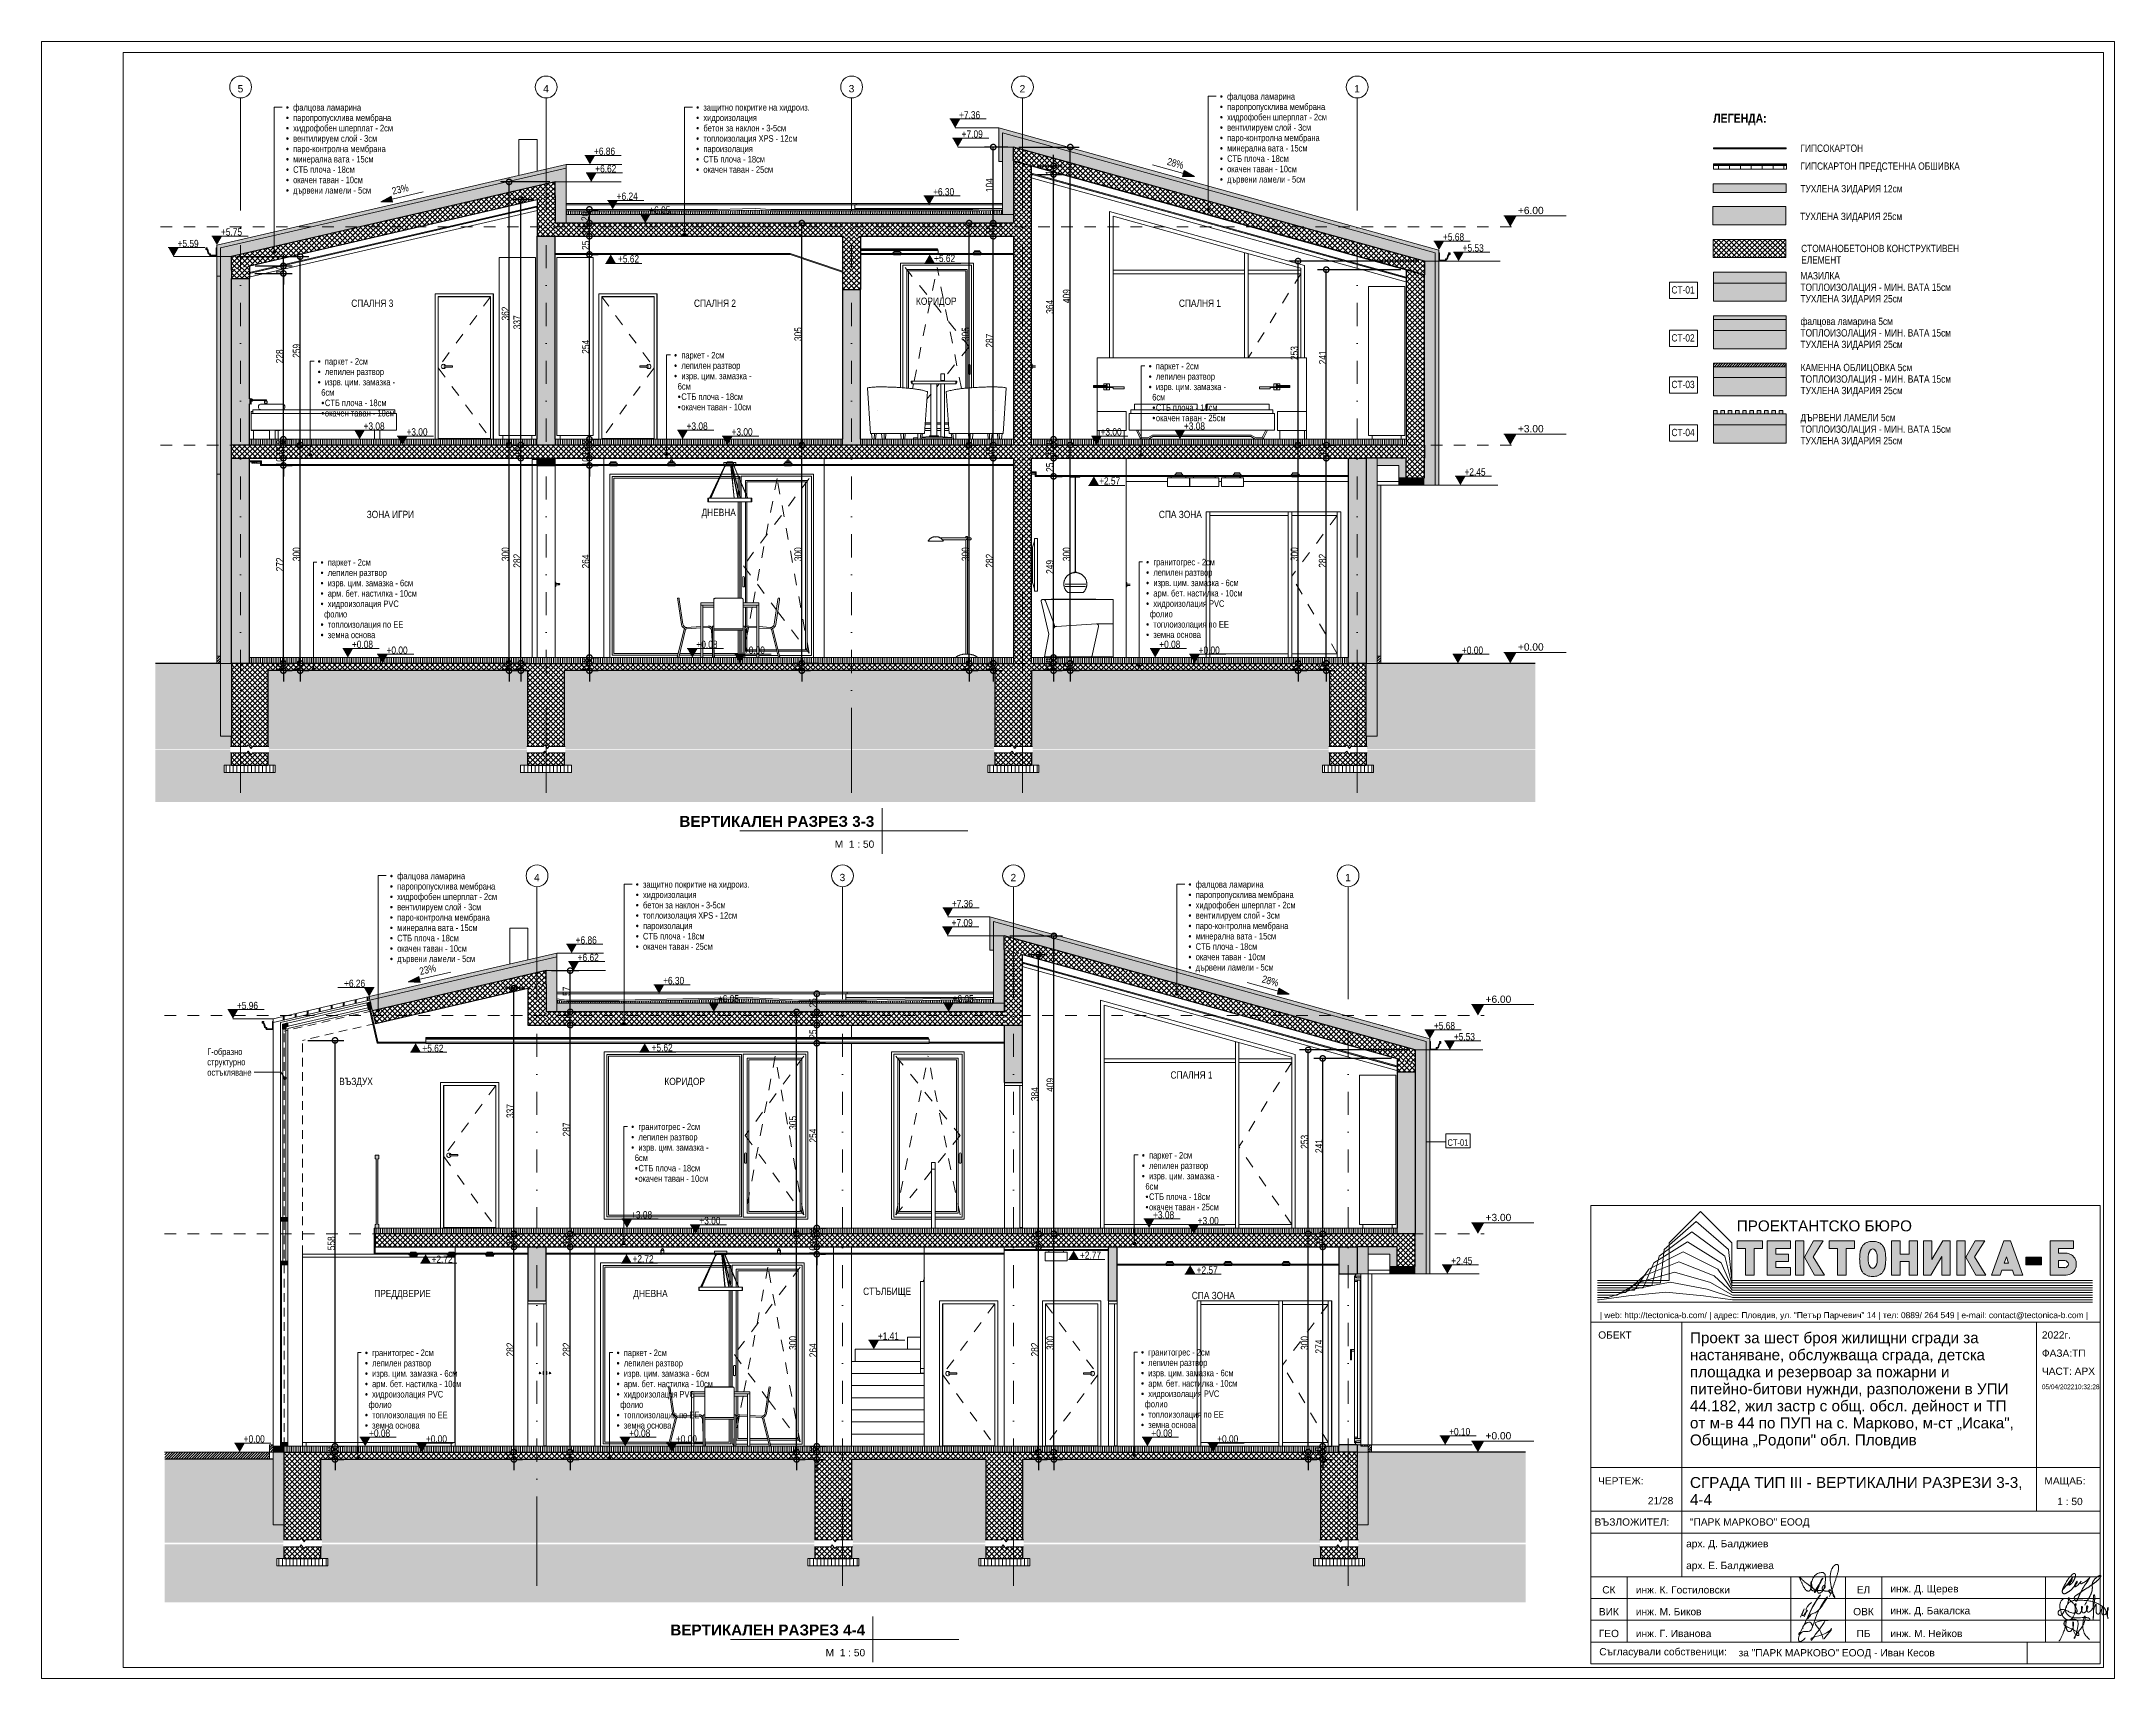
# Model space of a CAD drawing. Header units: centimetres. Extents: x 0 to 25250, y 0 to 2250.
# Drawn here: x 12150 to 15000, y 0 to 2250 of the extents above; entities that cross this region are included whole.
import ezdxf

# ---------------------------------------------------------------- set-up
doc = ezdxf.new("R2010")
doc.units = ezdxf.units.CM
for name, pattern in [('17-View-1$0$Dash', [31.75, 15.875, -15.875]), ('17-View-1$0$Overhead', [19.84375, 11.90625, -7.9375]), ('21-View-1$0$Dash', [31.75, 15.875, -15.875]), ('21-View-1$0$Dash dot', [79.375, 31.75, -23.8125, 0, -23.8125]), ('21-View-2$0$Dash', [31.75, 15.875, -15.875]), ('21-View-2$0$Dash dot', [79.375, 31.75, -23.8125, 0, -23.8125])]:
    doc.linetypes.add(name, pattern=pattern)
for name, color, linetype, lineweight in [('A-ANNO-DIMS', 7, 'Continuous', 9), ('A-ANNO-NOTE', 7, 'Continuous', 9), ('A-AREA-IDEN', 7, 'Continuous', 9), ('A-CLNG', 7, 'Continuous', 15), ('A-CLNG-PATT', 7, 'Continuous', 15), ('A-DETL', 7, 'Continuous', 9), ('A-DETL-GENF', 7, 'Continuous', 9), ('A-DETL-MBND', 7, 'Continuous', 9), ('A-DETL-THIN', 7, 'Continuous', 9), ('A-DOOR', 7, 'Continuous', 9), ('A-DOOR-FRAM', 7, 'Continuous', 15), ('A-FLOR-FNSH', 7, 'Continuous', 9), ('A-FLOR-HRAL', 7, 'Continuous', 9), ('A-FLOR-LEVL', 7, 'Continuous', 9), ('A-FLOR-MCUT', 7, 'Continuous', 9), ('A-FLOR-OVHD', 7, '17-View-1$0$Overhead', 9), ('A-FLOR-PATT', 7, 'Continuous', 9), ('A-GENM', 7, 'Continuous', 9), ('A-GLAZ', 7, 'Continuous', 5), ('A-GLAZ-CURT', 7, 'Continuous', 9), ('A-GLAZ-CWMG', 7, 'Continuous', 9), ('A-GLAZ-HDLN', 7, '17-View-1$0$Dash', 5), ('A-ROOF', 7, 'Continuous', 9), ('A-ROOF-FNSH', 7, 'Continuous', 9), ('A-ROOF-MCUT', 7, 'Continuous', 9), ('A-ROOF-OTLN', 7, 'Continuous', 9), ('A-ROOF-PATT', 7, 'Continuous', 9), ('A-WALL', 7, 'Continuous', 9), ('A-WALL-FNSH', 7, 'Continuous', 9), ('A-WALL-IDEN', 7, 'Continuous', 9), ('A-WALL-PATT', 7, 'Continuous', 9), ('E-ELEC-EQPM', 7, 'Continuous', 9), ('E-LITE-EQPM', 7, 'Continuous', 9), ('G-ANNO-DIMS', 7, 'Continuous', 9), ('G-ANNO-TEXT', 7, 'Continuous', 9), ('G-ANNO-TTLB', 7, 'Continuous', 9), ('I-FURN', 7, 'Continuous', 9), ('I-WALL', 7, 'Continuous', 9), ('S-BEAM', 7, 'Continuous', 9), ('S-COLS', 7, 'Continuous', 9), ('S-GRID', 7, 'Continuous', 9), ('S-GRID-IDEN', 7, 'Continuous', 9), ('S-STRS', 7, 'Continuous', 9)]:
    doc.layers.add(name, color=color, linetype=linetype, lineweight=lineweight)
doc.styles.add('21-View-1$0$Arial', font='arial.ttf', dxfattribs={"height": 10})
doc.styles.add('21-View-1$0$Arial Narrow', font='ARIALN.TTF', dxfattribs={"height": 10})
doc.styles.add('21-View-1$0$Arial Narrow_1', font='ARIALN.TTF', dxfattribs={"height": 10})
doc.styles.add('21-View-1$0$Arial Narrow_2', font='ARIALN.TTF', dxfattribs={"height": 9})
doc.styles.add('21-View-1$0$Arial Narrow_3', font='ARIALN.TTF', dxfattribs={"height": 10})
doc.styles.add('21-View-2$0$Arial', font='arial.ttf', dxfattribs={"height": 10})
doc.styles.add('21-View-2$0$Arial Narrow', font='ARIALN.TTF', dxfattribs={"height": 10})
doc.styles.add('21-View-2$0$Arial Narrow_1', font='ARIALN.TTF', dxfattribs={"height": 10})
doc.styles.add('21-View-2$0$Arial Narrow_2', font='ARIALN.TTF', dxfattribs={"height": 9})
doc.styles.add('21-View-3$0$Arial Narrow', font='ARIALN.TTF', dxfattribs={"height": 10})
doc.styles.add('21-View-3$0$Arial Narrow_1', font='ARIALN.TTF', dxfattribs={"height": 12.5})
doc.styles.add('21_xrefed$0$Arial', font='arial.ttf', dxfattribs={"height": 0.2})
doc.styles.add('21_xrefed$0$Arial Narrow', font='ARIALN.TTF', dxfattribs={"height": 0.13})
doc.styles.add('21_xrefed$0$Arial_1', font='arial.ttf', dxfattribs={"height": 0.3})
doc.styles.add('21_xrefed$0$Arial_2', font='arial.ttf', dxfattribs={"height": 0.165})
doc.styles.add('21_xrefed$0$Arial_B', font='arialbd.ttf', dxfattribs={"height": 0.3})
doc.dimstyles.new('21-View-1$0$TEC_DIM', dxfattribs={"dimscale": 30.48, "dimtxt": 10.23431, "dimasz": 0.492126, "dimexe": 0.393701, "dimexo": 0.246063, "dimgap": 0, "dimtad": 1, "dimdec": 0, "dimzin": 0, "dimdsep": 46, "dimtxsty": '21-View-1$0$Arial Narrow', "dimblk1": '21-View-1$0$_DotSmall', "dimblk2": '21-View-1$0$_DotSmall', "dimsah": 1, "dimcen": 0.09, "dimazin": 0, "dimtfac": 1, "dimtdec": 4, "dimtix": 1, "dimtmove": 0, "dimatfit": 3, "dimfxl": 1, "dimtvp": 1, "dimtolj": 1, "dimtzin": 0, "dimarcsym": 2})
doc.dimstyles.new('21-View-1$0$TEC_DIM_1', dxfattribs={"dimscale": 30.48, "dimtxt": 10.23431, "dimasz": 0.492126, "dimexe": 0.393701, "dimexo": 0.246063, "dimgap": 0, "dimtad": 1, "dimdec": 0, "dimzin": 0, "dimdsep": 46, "dimtxsty": '21-View-1$0$Arial Narrow_3', "dimblk1": '21-View-1$0$_DotSmall', "dimblk2": '21-View-1$0$_DotSmall', "dimsah": 1, "dimcen": 0.09, "dimazin": 0, "dimtfac": 1, "dimtdec": 4, "dimtix": 1, "dimtmove": 0, "dimatfit": 3, "dimfxl": 1, "dimtvp": 1, "dimtolj": 1, "dimtzin": 0, "dimarcsym": 2})
doc.dimstyles.new('21-View-2$0$TEC_DIM', dxfattribs={"dimscale": 30.48, "dimtxt": 10.23431, "dimasz": 0.492126, "dimexe": 0.393701, "dimexo": 0.246063, "dimgap": 0, "dimtad": 1, "dimdec": 0, "dimzin": 0, "dimdsep": 46, "dimtxsty": '21-View-2$0$Arial Narrow', "dimblk1": '21-View-2$0$_DotSmall', "dimblk2": '21-View-2$0$_DotSmall', "dimsah": 1, "dimcen": 0.09, "dimazin": 0, "dimtfac": 1, "dimtdec": 4, "dimtix": 1, "dimtmove": 0, "dimatfit": 3, "dimfxl": 1, "dimtvp": 1, "dimtolj": 1, "dimtzin": 0, "dimarcsym": 2})
pattern_1 = [(45, (13129.3803, 1729.181), (-3.535534, 3.535534), []), (135, (13129.3803, 1729.181), (-3.535534, -3.535534), [])]
pattern_2 = [(45, (13129.3803, 1729.181), (-1.767767, 1.767767), [])]
pattern_3 = [(45, (-1066.009, 333.896), (-3.535534, 3.535534), []), (135, (-1066.009, 333.896), (-3.535534, -3.535534), [])]
pattern_4 = [(0, (13129.38, 1729.18), (19.05, 19.05), [19.05, -19.05]), (0, (13129.38, 1736.325), (19.05, 19.05), [19.05, -19.05]), (0, (13129.38, 1743.469), (19.05, 19.05), [19.05, -19.05]), (90, (13131.761, 1745.85), (-19.05, 19.05), [19.05, -19.05]), (90, (13138.905, 1745.85), (-19.05, 19.05), [19.05, -19.05]), (90, (13146.048, 1745.85), (-19.05, 19.05), [19.05, -19.05])]
pattern_5 = [(45, (13116.8803, 645.1282), (-1.767767, 1.767767), [])]
pattern_6 = [(45, (13116.8803, 645.128), (-3.535534, 3.535534), []), (135, (13116.8803, 645.128), (-3.535534, -3.535534), [])]
pattern_7 = [(0, (13116.88, 645.128), (19.05, 19.05), [19.05, -19.05]), (0, (13116.88, 652.272), (19.05, 19.05), [19.05, -19.05]), (0, (13116.88, 659.416), (19.05, 19.05), [19.05, -19.05]), (90, (13119.261, 661.797), (-19.05, 19.05), [19.05, -19.05]), (90, (13126.405, 661.797), (-19.05, 19.05), [19.05, -19.05]), (90, (13133.548, 661.797), (-19.05, 19.05), [19.05, -19.05])]

# ---------------------------------------------------------------- blocks, each defined once
blk = doc.blocks.new('TEC_ОФИЦИАЛНА РАМКА - TEC_ОФИЦИАЛНА РАМКА-2548455-СГРАДА ТИП III - ВЕРТИКАЛНИ РАЗРЕЗИ 3-3_ 4-4')
at = {"layer": 'G-ANNO-TTLB', "true_color": 0xc0c0c0}
for points in [[(31.94, 7.583), (31.94, 7.377), (31.708, 7.377), (31.708, 6.641), (31.477, 6.641), (31.477, 7.377), (31.245, 7.377), (31.245, 7.583)], [(32.712, 6.848), (32.712, 6.641), (32.072, 6.641), (32.072, 7.583), (32.712, 7.583), (32.712, 7.377), (32.303, 7.377), (32.303, 7.219), (32.653, 7.219), (32.653, 7.013), (32.303, 7.013), (32.303, 6.848)], [(32.845, 7.581), (33.076, 7.581), (33.076, 6.641), (32.845, 6.641)], [(33.371, 6.641), (33.093, 7.135), (33.347, 7.581), (33.613, 7.581), (33.335, 7.143), (33.644, 6.641)], [(34.469, 7.583), (34.469, 7.377), (34.237, 7.377), (34.237, 6.641), (34.006, 6.641), (34.006, 7.377), (33.774, 7.377), (33.774, 7.583)], [(35.969, 7.221), (35.969, 7.583), (36.201, 7.583), (36.201, 6.641), (35.969, 6.641), (35.969, 7.014), (35.723, 7.014), (35.723, 6.641), (35.491, 6.641), (35.491, 7.583), (35.723, 7.583), (35.723, 7.221)], [(36.902, 7.583), (37.104, 7.583), (37.104, 6.641), (36.873, 6.641), (36.873, 7.155), (36.571, 6.641), (36.369, 6.641), (36.369, 7.583), (36.6, 7.583), (36.6, 7.07)], [(37.283, 7.581), (37.514, 7.581), (37.514, 6.641), (37.283, 6.641)], [(37.809, 6.641), (37.532, 7.135), (37.786, 7.581), (38.052, 7.581), (37.774, 7.143), (38.082, 6.641)], [(39.18, 7.133), (39.614, 7.133), (39.614, 6.93), (39.18, 6.93)]]:
    blk.add_hatch(color=9, dxfattribs=at).paths.add_polyline_path(points)
h = blk.add_hatch(color=9, dxfattribs=at)
edge = h.paths.add_edge_path()
edge.add_spline(control_points=[(34.612, 7.088), (34.612, 7.115), (34.613, 7.156), (34.617, 7.211), (34.621, 7.245), (34.625, 7.271), (34.628, 7.291), (34.633, 7.31), (34.637, 7.329), (34.643, 7.347), (34.649, 7.365), (34.655, 7.382), (34.665, 7.405), (34.679, 7.432), (34.7, 7.461), (34.724, 7.487), (34.751, 7.51), (34.783, 7.529), (34.828, 7.55), (34.916, 7.574), (35.025, 7.575), (35.113, 7.55), (35.158, 7.529), (35.19, 7.51), (35.217, 7.487), (35.241, 7.461), (35.258, 7.436), (35.27, 7.415), (35.278, 7.399), (35.286, 7.382), (35.292, 7.365), (35.298, 7.347), (35.304, 7.329), (35.308, 7.31), (35.314, 7.284), (35.319, 7.252), (35.324, 7.211), (35.328, 7.156), (35.329, 7.115), (35.329, 7.088)], knot_values=[-1, -1, -1, -1, -0.944444, -0.916667, -0.888889, -0.875, -0.861111, -0.847222, -0.833333, -0.819444, -0.805556, -0.791667, -0.777778, -0.75, -0.722222, -0.694444, -0.666667, -0.638889, -0.611111, -0.555556, -0.444444, -0.388889, -0.361111, -0.333333, -0.305556, -0.277778, -0.25, -0.236111, -0.222222, -0.208333, -0.194444, -0.180556, -0.166667, -0.152778, -0.138889, -0.111111, -0.083333, -0.055556, 0, 0, 0, 0], degree=3, periodic=0)
edge.add_spline(control_points=[(35.329, 7.088), (35.329, 7.06), (35.328, 7.019), (35.324, 6.964), (35.32, 6.93), (35.316, 6.904), (35.313, 6.884), (35.308, 6.865), (35.304, 6.846), (35.298, 6.828), (35.292, 6.81), (35.286, 6.793), (35.276, 6.77), (35.262, 6.744), (35.241, 6.714), (35.217, 6.688), (35.19, 6.665), (35.158, 6.646), (35.113, 6.625), (35.025, 6.601), (34.916, 6.601), (34.828, 6.625), (34.783, 6.646), (34.751, 6.665), (34.724, 6.688), (34.7, 6.714), (34.683, 6.739), (34.671, 6.76), (34.663, 6.776), (34.655, 6.793), (34.649, 6.81), (34.643, 6.828), (34.637, 6.846), (34.633, 6.865), (34.627, 6.891), (34.622, 6.924), (34.617, 6.964), (34.613, 7.019), (34.612, 7.06), (34.612, 7.088)], knot_values=[-1, -1, -1, -1, -0.944444, -0.916667, -0.888889, -0.875, -0.861111, -0.847222, -0.833333, -0.819444, -0.805556, -0.791667, -0.777778, -0.75, -0.722222, -0.694444, -0.666667, -0.638889, -0.611111, -0.555556, -0.444444, -0.388889, -0.361111, -0.333333, -0.305556, -0.277778, -0.25, -0.236111, -0.222222, -0.208333, -0.194444, -0.180556, -0.166667, -0.152778, -0.138889, -0.111111, -0.083333, -0.055556, 0, 0, 0, 0], degree=3, periodic=0)
edge = h.paths.add_edge_path()
edge.add_spline(control_points=[(34.843, 7.096), (34.844, 7.071), (34.846, 7.024), (34.857, 6.964), (34.87, 6.923), (34.883, 6.896), (34.894, 6.879), (34.905, 6.864), (34.922, 6.847), (34.952, 6.828), (34.989, 6.828), (35.019, 6.847), (35.036, 6.864), (35.047, 6.879), (35.058, 6.896), (35.068, 6.917), (35.076, 6.94), (35.086, 6.974), (35.095, 7.024), (35.097, 7.071), (35.097, 7.096)], knot_values=[-1, -1, -1, -1, -0.928571, -0.857143, -0.785714, -0.75, -0.714286, -0.678571, -0.642857, -0.571429, -0.428571, -0.357143, -0.321429, -0.285714, -0.25, -0.214286, -0.178571, -0.142857, -0.071429, 0, 0, 0, 0], degree=3, periodic=0)
edge.add_spline(control_points=[(35.097, 7.096), (35.097, 7.121), (35.095, 7.169), (35.084, 7.228), (35.071, 7.269), (35.058, 7.296), (35.047, 7.314), (35.036, 7.329), (35.019, 7.345), (34.989, 7.364), (34.952, 7.364), (34.922, 7.345), (34.905, 7.329), (34.894, 7.314), (34.883, 7.296), (34.873, 7.276), (34.865, 7.253), (34.855, 7.218), (34.846, 7.169), (34.844, 7.121), (34.843, 7.096)], knot_values=[-1, -1, -1, -1, -0.928571, -0.857143, -0.785714, -0.75, -0.714286, -0.678571, -0.642857, -0.571429, -0.428571, -0.357143, -0.321429, -0.285714, -0.25, -0.214286, -0.178571, -0.142857, -0.071429, 0, 0, 0, 0], degree=3, periodic=0)
h = blk.add_hatch(color=9, dxfattribs=at)
h.paths.add_polyline_path([(38.757, 7.583), (39.1, 6.641), (38.858, 6.641), (38.814, 6.781), (38.524, 6.781), (38.478, 6.641), (38.236, 6.641), (38.578, 7.583)])
h.paths.add_polyline_path([(38.7, 6.975), (38.646, 7.144), (38.589, 6.975)])
h = blk.add_hatch(color=9, dxfattribs=at)
edge = h.paths.add_edge_path()
edge.add_line((39.847, 6.641), (39.847, 7.583))
edge.add_line((39.847, 7.583), (40.49, 7.583))
edge.add_line((40.49, 7.583), (40.49, 7.377))
edge.add_line((40.49, 7.377), (40.078, 7.377))
edge.add_line((40.078, 7.377), (40.078, 7.247))
edge.add_line((40.078, 7.247), (40.253, 7.247))
edge.add_spline(control_points=[(40.253, 7.247), (40.295, 7.247), (40.353, 7.238), (40.418, 7.212), (40.475, 7.175), (40.529, 7.114), (40.57, 7.009), (40.57, 6.867), (40.524, 6.765), (40.462, 6.703), (40.404, 6.668), (40.335, 6.646), (40.281, 6.641), (40.253, 6.641)], knot_values=[0, 0, 0, 0, 0.107143, 0.160714, 0.214286, 0.321429, 0.428571, 0.571429, 0.714286, 0.785714, 0.857143, 0.928571, 1, 1, 1, 1], degree=3, periodic=0)
edge.add_line((40.253, 6.641), (39.847, 6.641))
edge = h.paths.add_edge_path()
edge.add_line((40.078, 6.848), (40.253, 6.848))
edge.add_arc((40.253, 6.944), 0.0966, 270, 450)
edge.add_line((40.253, 7.041), (40.078, 7.041))
edge.add_line((40.078, 7.041), (40.078, 6.848))
at = {"layer": 'A-ANNO-NOTE'}
for p, q in [((27.221, 8.554), (41.221, 8.554)), ((27.221, 5.354), (27.221, 8.554)), ((41.221, 5.354), (41.221, 8.554)), ((29.237, 7.348), (30.12, 8.113)), ((30.239, 8.39), (29.378, 7.529)), ((30.12, 8.113), (31.002, 7.348)), ((31.099, 7.529), (30.239, 8.39)), ((28.956, 6.984), (29.881, 7.558)), ((29.096, 7.166), (30, 7.835)), ((29.378, 7.529), (29.378, 6.494)), ((29.881, 7.558), (30.807, 6.984)), ((30, 7.835), (30.904, 7.166)), ((31.099, 6.494), (31.099, 7.529)), ((31.94, 7.583), (31.245, 7.583)), ((31.245, 7.583), (31.245, 7.377)), ((31.94, 7.377), (31.94, 7.583)), ((32.712, 7.583), (32.072, 7.583)), ((32.072, 7.583), (32.072, 6.641)), ((32.712, 7.377), (32.712, 7.583)), ((32.845, 7.581), (32.845, 6.641)), ((33.076, 7.581), (32.845, 7.581)), ((33.076, 6.641), (33.076, 7.581)), ((33.347, 7.581), (33.093, 7.135)), ((33.335, 7.143), (33.613, 7.581)), ((33.613, 7.581), (33.347, 7.581)), ((34.469, 7.583), (33.774, 7.583)), ((33.774, 7.583), (33.774, 7.377)), ((34.469, 7.377), (34.469, 7.583)), ((35.723, 7.583), (35.491, 7.583)), ((35.491, 7.583), (35.491, 6.641)), ((35.723, 7.221), (35.723, 7.583)), ((36.201, 7.583), (35.969, 7.583)), ((35.969, 7.583), (35.969, 7.221)), ((36.201, 6.641), (36.201, 7.583)), ((36.6, 7.583), (36.369, 7.583)), ((36.369, 7.583), (36.369, 6.641)), ((36.902, 7.583), (36.6, 7.07)), ((36.6, 7.07), (36.6, 7.583)), ((37.104, 7.583), (36.902, 7.583)), ((37.104, 6.641), (37.104, 7.583)), ((37.283, 7.581), (37.283, 6.641)), ((37.514, 7.581), (37.283, 7.581)), ((37.514, 6.641), (37.514, 7.581)), ((37.786, 7.581), (37.532, 7.135)), ((37.774, 7.143), (38.052, 7.581)), ((38.052, 7.581), (37.786, 7.581)), ((38.578, 7.583), (38.236, 6.641)), ((38.757, 7.583), (38.578, 7.583)), ((39.1, 6.641), (38.757, 7.583)), ((40.49, 7.583), (39.847, 7.583)), ((39.847, 7.583), (39.847, 6.641)), ((40.49, 7.377), (40.49, 7.583)), ((28.656, 6.294), (28.956, 6.984)), ((28.674, 6.621), (29.643, 7.004)), ((28.815, 6.803), (29.762, 7.281)), ((28.897, 6.361), (29.096, 7.166)), ((29.137, 6.427), (29.237, 7.348)), ((29.643, 7.004), (30.612, 6.621)), ((29.762, 7.281), (30.709, 6.803)), ((30.807, 6.984), (31.106, 6.294)), ((30.904, 7.166), (31.104, 6.361)), ((31.002, 7.348), (31.102, 6.427)), ((31.245, 7.377), (31.477, 7.377)), ((31.477, 7.377), (31.477, 6.641)), ((31.708, 6.641), (31.708, 7.377)), ((31.708, 7.377), (31.94, 7.377)), ((32.303, 7.219), (32.303, 7.377)), ((32.303, 7.377), (32.712, 7.377)), ((32.653, 7.219), (32.303, 7.219)), ((32.303, 6.848), (32.303, 7.013)), ((32.303, 7.013), (32.653, 7.013)), ((32.712, 6.848), (32.303, 6.848)), ((32.653, 7.013), (32.653, 7.219)), ((32.712, 6.641), (32.712, 6.848)), ((33.093, 7.135), (33.371, 6.641)), ((33.644, 6.641), (33.335, 7.143)), ((33.774, 7.377), (34.006, 7.377)), ((34.006, 7.377), (34.006, 6.641)), ((34.237, 6.641), (34.237, 7.377)), ((34.237, 7.377), (34.469, 7.377)), ((35.969, 7.221), (35.723, 7.221)), ((35.723, 6.641), (35.723, 7.014)), ((35.723, 7.014), (35.969, 7.014)), ((35.969, 7.014), (35.969, 6.641)), ((36.571, 6.641), (36.873, 7.155)), ((36.873, 7.155), (36.873, 6.641)), ((37.532, 7.135), (37.809, 6.641)), ((38.082, 6.641), (37.774, 7.143)), ((38.589, 6.975), (38.646, 7.144)), ((38.7, 6.975), (38.589, 6.975)), ((38.646, 7.144), (38.7, 6.975)), ((39.18, 7.133), (39.18, 6.93)), ((39.614, 7.133), (39.18, 7.133)), ((39.18, 6.93), (39.614, 6.93)), ((39.614, 6.93), (39.614, 7.133)), ((40.078, 7.247), (40.078, 7.377)), ((40.078, 7.377), (40.49, 7.377)), ((40.253, 7.247), (40.078, 7.247)), ((40.078, 6.848), (40.078, 7.041)), ((40.078, 7.041), (40.253, 7.041)), ((40.253, 6.848), (40.078, 6.848)), ((29.378, 6.494), (27.407, 6.494)), ((27.407, 6.427), (29.137, 6.427)), ((27.407, 6.361), (28.897, 6.361)), ((27.407, 6.294), (28.656, 6.294)), ((27.935, 6.095), (28.533, 6.44)), ((28.175, 6.161), (28.674, 6.621)), ((28.392, 6.258), (29.404, 6.449)), ((28.416, 6.228), (28.815, 6.803)), ((28.533, 6.44), (29.524, 6.727)), ((29.404, 6.449), (30.417, 6.258)), ((29.524, 6.727), (30.514, 6.44)), ((30.514, 6.44), (31.113, 6.095)), ((30.612, 6.621), (31.11, 6.161)), ((30.709, 6.803), (31.108, 6.228)), ((41.01, 6.494), (31.099, 6.494)), ((31.102, 6.427), (41.01, 6.427)), ((31.104, 6.361), (41.01, 6.361)), ((31.106, 6.294), (41.01, 6.294)), ((31.477, 6.641), (31.708, 6.641)), ((32.072, 6.641), (32.712, 6.641)), ((32.845, 6.641), (33.076, 6.641)), ((33.371, 6.641), (33.644, 6.641)), ((34.006, 6.641), (34.237, 6.641)), ((35.491, 6.641), (35.723, 6.641)), ((35.969, 6.641), (36.201, 6.641)), ((36.369, 6.641), (36.571, 6.641)), ((36.873, 6.641), (37.104, 6.641)), ((37.283, 6.641), (37.514, 6.641)), ((37.809, 6.641), (38.082, 6.641)), ((38.236, 6.641), (38.478, 6.641)), ((38.478, 6.641), (38.524, 6.781)), ((38.524, 6.781), (38.814, 6.781)), ((38.814, 6.781), (38.858, 6.641)), ((38.858, 6.641), (39.1, 6.641)), ((39.847, 6.641), (40.253, 6.641)), ((27.407, 6.228), (28.416, 6.228)), ((27.407, 6.161), (28.175, 6.161)), ((27.407, 6.095), (27.935, 6.095)), ((27.407, 6.028), (27.694, 6.028)), ((27.407, 5.962), (27.454, 5.962)), ((27.407, 5.895), (41.01, 5.895)), ((27.454, 5.962), (28.252, 6.077)), ((27.694, 6.028), (28.392, 6.258)), ((28.252, 6.077), (29.285, 6.172)), ((29.285, 6.172), (30.319, 6.077)), ((30.319, 6.077), (31.117, 5.962)), ((30.417, 6.258), (31.115, 6.028)), ((31.108, 6.228), (41.01, 6.228)), ((31.11, 6.161), (41.01, 6.161)), ((31.113, 6.095), (41.01, 6.095)), ((31.115, 6.028), (41.01, 6.028)), ((31.117, 5.962), (41.01, 5.962)), ((41.221, 5.354), (27.221, 5.354)), ((27.221, 5.354), (27.221, 1.354)), ((27.221, 5.354), (41.221, 5.354)), ((29.721, 1.354), (29.721, 5.354)), ((39.471, 1.354), (39.471, 5.354)), ((41.221, 1.354), (41.221, 5.354)), ((27.221, 1.354), (27.221, -1.646)), ((27.221, 1.354), (41.221, 1.354)), ((27.221, 1.354), (41.221, 1.354)), ((29.721, 1.354), (29.721, -1.646)), ((39.471, 0.154), (39.471, 1.354)), ((41.221, 1.354), (41.221, -1.646)), ((27.221, 0.154), (41.221, 0.154)), ((27.221, -0.446), (41.221, -0.446)), ((27.221, -1.646), (41.221, -1.646)), ((27.221, -1.646), (27.221, -3.446)), ((27.223, -1.646), (41.223, -1.646)), ((28.221, -1.646), (28.221, -3.446)), ((32.721, -1.646), (32.721, -3.446)), ((34.221, -1.646), (34.221, -3.446)), ((35.221, -1.646), (35.221, -3.446)), ((39.721, -1.646), (39.721, -3.446)), ((41.221, -1.646), (41.221, -3.446)), ((27.223, -2.246), (41.223, -2.246)), ((33.36, -2.398), (33.478, -2.212)), ((33.531, -2.143), (33.422, -2.298)), ((33.478, -2.212), (33.517, -2.161)), ((33.517, -2.161), (33.531, -2.143)), ((33.676, -2.261), (33.633, -2.317)), ((33.643, -2.346), (33.718, -2.229)), ((33.712, -2.222), (33.676, -2.261)), ((33.727, -2.199), (33.712, -2.222)), ((33.718, -2.229), (33.73, -2.203)), ((27.223, -2.846), (41.223, -2.846)), ((32.981, -2.761), (33.082, -2.526)), ((33.047, -2.627), (33.032, -2.679)), ((33.032, -2.679), (33.033, -2.702)), ((33.033, -2.702), (33.037, -2.719)), ((33.082, -2.526), (33.047, -2.627)), ((33.053, -2.725), (33.063, -2.712)), ((33.063, -2.712), (33.082, -2.696)), ((33.082, -2.696), (33.096, -2.676)), ((33.103, -2.712), (33.086, -2.748)), ((33.096, -2.676), (33.114, -2.649)), ((33.12, -2.667), (33.103, -2.712)), ((33.114, -2.649), (33.138, -2.61)), ((33.147, -2.613), (33.12, -2.667)), ((33.122, -2.891), (33.243, -2.627)), ((33.138, -2.61), (33.155, -2.588)), ((33.139, -2.568), (33.143, -2.529)), ((33.143, -2.529), (33.174, -2.466)), ((33.174, -2.567), (33.147, -2.613)), ((33.155, -2.588), (33.174, -2.567)), ((33.174, -2.466), (33.217, -2.416)), ((33.181, -2.801), (33.24, -2.731)), ((33.197, -2.777), (33.181, -2.801)), ((33.217, -2.72), (33.197, -2.777)), ((33.217, -2.416), (33.285, -2.357)), ((33.254, -2.612), (33.217, -2.72)), ((33.24, -2.731), (33.271, -2.69)), ((33.243, -2.627), (33.308, -2.497)), ((33.291, -2.545), (33.254, -2.612)), ((33.271, -2.69), (33.291, -2.671)), ((33.336, -2.457), (33.291, -2.545)), ((33.306, -2.668), (33.329, -2.663)), ((33.308, -2.497), (33.36, -2.398)), ((33.329, -2.663), (33.35, -2.65)), ((33.422, -2.298), (33.336, -2.457)), ((33.35, -2.65), (33.37, -2.642)), ((33.387, -2.814), (33.368, -2.873)), ((33.37, -2.642), (33.392, -2.637)), ((33.435, -2.689), (33.387, -2.814)), ((33.392, -2.637), (33.414, -2.622)), ((33.414, -2.622), (33.452, -2.598)), ((33.484, -2.581), (33.435, -2.689)), ((33.452, -2.598), (33.52, -2.529)), ((33.502, -2.544), (33.484, -2.581)), ((33.551, -2.447), (33.502, -2.544)), ((33.52, -2.529), (33.562, -2.471)), ((33.633, -2.317), (33.551, -2.447)), ((33.562, -2.471), (33.614, -2.387)), ((33.614, -2.387), (33.643, -2.346)), ((33.748, -2.854), (33.795, -2.846)), ((32.938, -3.302), (32.931, -3.34)), ((32.931, -3.34), (32.931, -3.37)), ((32.931, -3.37), (32.933, -3.392)), ((32.937, -3.204), (32.932, -3.234)), ((32.933, -3.392), (32.942, -3.408)), ((32.955, -3.174), (32.937, -3.204)), ((32.949, -3.27), (32.938, -3.302)), ((32.939, -3.236), (32.965, -3.209)), ((32.942, -3.408), (32.958, -3.424)), ((32.962, -3.243), (32.949, -3.27)), ((32.978, -3.22), (32.962, -3.243)), ((32.965, -3.209), (32.99, -3.149)), ((32.991, -3.201), (32.978, -3.22)), ((32.99, -3.149), (33.122, -2.891)), ((33.014, -3.179), (32.991, -3.201)), ((33.013, -3.42), (33.041, -3.404)), ((33.039, -3.161), (33.014, -3.179)), ((33.071, -3.15), (33.039, -3.161)), ((33.041, -3.404), (33.067, -3.382)), ((33.047, -3.025), (33.065, -2.994)), ((33.047, -3.057), (33.047, -3.025)), ((33.059, -3.068), (33.047, -3.057)), ((33.065, -2.994), (33.094, -2.959)), ((33.067, -3.382), (33.09, -3.366)), ((33.103, -3.15), (33.071, -3.15)), ((33.09, -3.366), (33.101, -3.35)), ((33.094, -2.959), (33.13, -2.929)), ((33.101, -3.35), (33.11, -3.331)), ((33.143, -3.15), (33.103, -3.15)), ((33.13, -2.929), (33.167, -2.907)), ((33.199, -3.15), (33.143, -3.15)), ((33.167, -2.907), (33.219, -2.898)), ((33.236, -3.146), (33.199, -3.15)), ((33.219, -2.898), (33.245, -2.9)), ((33.259, -3.13), (33.236, -3.146)), ((33.245, -2.9), (33.267, -2.913)), ((33.277, -3.105), (33.259, -3.13)), ((33.267, -2.913), (33.281, -2.928)), ((33.267, -3.376), (33.282, -3.349)), ((33.295, -3.073), (33.277, -3.105)), ((33.293, -3.382), (33.277, -3.398)), ((33.281, -2.928), (33.307, -2.972)), ((33.282, -3.349), (33.31, -3.326)), ((33.323, -3.346), (33.293, -3.382)), ((33.312, -3.029), (33.295, -3.073)), ((33.307, -2.972), (33.312, -3.029)), ((33.324, -2.993), (33.309, -3.032)), ((33.31, -3.326), (33.348, -3.311)), ((33.365, -3.287), (33.323, -3.346)), ((33.368, -2.873), (33.324, -2.993)), ((33.348, -3.311), (33.408, -3.295)), ((33.398, -3.229), (33.365, -3.287)), ((33.387, -2.939), (33.389, -2.919)), ((33.394, -2.964), (33.387, -2.939)), ((33.389, -2.919), (33.407, -2.903)), ((33.415, -2.989), (33.394, -2.964)), ((33.468, -3.146), (33.398, -3.229)), ((33.407, -2.903), (33.443, -2.887)), ((33.408, -3.295), (33.488, -3.274)), ((33.452, -3.033), (33.415, -2.989)), ((33.443, -2.887), (33.486, -2.875)), ((33.491, -3.079), (33.452, -3.033)), ((33.533, -3.053), (33.468, -3.146)), ((33.486, -2.875), (33.529, -2.863)), ((33.488, -3.274), (33.549, -3.251)), ((33.515, -3.121), (33.491, -3.079)), ((33.544, -3.171), (33.515, -3.121)), ((33.529, -2.863), (33.562, -2.858)), ((33.595, -2.964), (33.533, -3.053)), ((33.565, -3.229), (33.544, -3.171)), ((33.549, -3.251), (33.602, -3.237)), ((33.562, -2.858), (33.614, -2.854)), ((33.578, -3.264), (33.565, -3.229)), ((33.592, -3.294), (33.578, -3.264)), ((33.603, -3.325), (33.592, -3.294)), ((33.637, -2.909), (33.595, -2.964)), ((33.602, -3.237), (33.649, -3.215)), ((33.609, -3.361), (33.603, -3.325)), ((33.614, -2.854), (33.65, -2.854)), ((33.658, -3.325), (33.636, -3.356)), ((33.667, -2.854), (33.637, -2.909)), ((33.649, -3.215), (33.697, -3.188)), ((33.65, -2.854), (33.703, -2.854)), ((33.693, -3.283), (33.658, -3.325)), ((33.731, -3.236), (33.693, -3.283)), ((33.697, -3.188), (33.742, -3.161)), ((33.703, -2.854), (33.748, -2.854)), ((33.777, -3.184), (33.731, -3.236)), ((33.742, -3.161), (33.783, -3.133)), ((33.827, -3.113), (33.777, -3.184)), ((33.783, -3.133), (33.807, -3.116)), ((33.807, -3.116), (33.824, -3.098)), ((33.824, -3.098), (33.841, -3.073)), ((33.841, -3.073), (33.827, -3.113)), ((27.221, -4.046), (27.221, -3.446)), ((27.221, -3.446), (41.221, -3.446)), ((27.223, -3.446), (41.223, -3.446)), ((32.958, -3.424), (32.989, -3.429)), ((32.989, -3.429), (33.013, -3.42)), ((39.221, -4.046), (39.221, -3.446)), ((41.221, -4.046), (41.221, -3.446)), ((27.221, -4.046), (41.221, -4.046))]:
    blk.add_line(p, q, dxfattribs=at)
blk.add_arc((40.253, 6.944), 0.0966, 270, 90, dxfattribs=at)
for points, knots in [([(35.329, 7.088), (35.329, 7.115), (35.328, 7.156), (35.324, 7.211), (35.319, 7.252), (35.314, 7.284), (35.308, 7.31), (35.304, 7.329), (35.298, 7.347), (35.292, 7.365), (35.286, 7.382), (35.278, 7.399), (35.27, 7.415), (35.258, 7.436), (35.241, 7.461), (35.217, 7.487), (35.19, 7.51), (35.158, 7.529), (35.113, 7.55), (35.025, 7.574), (34.916, 7.574), (34.828, 7.55), (34.783, 7.529), (34.751, 7.51), (34.724, 7.487), (34.7, 7.461), (34.679, 7.432), (34.665, 7.405), (34.655, 7.382), (34.649, 7.365), (34.643, 7.347), (34.637, 7.329), (34.633, 7.31), (34.628, 7.291), (34.625, 7.271), (34.621, 7.245), (34.617, 7.211), (34.613, 7.156), (34.612, 7.115), (34.612, 7.088)], [0, 0, 0, 0, 0.055556, 0.083333, 0.111111, 0.138889, 0.152778, 0.166667, 0.180556, 0.194444, 0.208333, 0.222222, 0.236111, 0.25, 0.277778, 0.305556, 0.333333, 0.361111, 0.388889, 0.444444, 0.555556, 0.611111, 0.638889, 0.666667, 0.694444, 0.722222, 0.75, 0.777778, 0.791667, 0.805556, 0.819444, 0.833333, 0.847222, 0.861111, 0.875, 0.888889, 0.916667, 0.944444, 1, 1, 1, 1]), ([(34.612, 7.088), (34.612, 7.06), (34.613, 7.019), (34.617, 6.964), (34.622, 6.924), (34.627, 6.891), (34.633, 6.865), (34.637, 6.846), (34.643, 6.828), (34.649, 6.81), (34.655, 6.793), (34.663, 6.776), (34.671, 6.76), (34.683, 6.739), (34.7, 6.714), (34.724, 6.688), (34.751, 6.665), (34.783, 6.646), (34.828, 6.625), (34.916, 6.601), (35.025, 6.601), (35.113, 6.625), (35.158, 6.646), (35.19, 6.665), (35.217, 6.688), (35.241, 6.714), (35.262, 6.744), (35.276, 6.77), (35.286, 6.793), (35.292, 6.81), (35.298, 6.828), (35.304, 6.846), (35.308, 6.865), (35.313, 6.884), (35.316, 6.904), (35.32, 6.93), (35.324, 6.964), (35.328, 7.019), (35.329, 7.06), (35.329, 7.088)], [0, 0, 0, 0, 0.055556, 0.083333, 0.111111, 0.138889, 0.152778, 0.166667, 0.180556, 0.194444, 0.208333, 0.222222, 0.236111, 0.25, 0.277778, 0.305556, 0.333333, 0.361111, 0.388889, 0.444444, 0.555556, 0.611111, 0.638889, 0.666667, 0.694444, 0.722222, 0.75, 0.777778, 0.791667, 0.805556, 0.819444, 0.833333, 0.847222, 0.861111, 0.875, 0.888889, 0.916667, 0.944444, 1, 1, 1, 1]), ([(34.843, 7.096), (34.844, 7.121), (34.846, 7.169), (34.855, 7.218), (34.865, 7.253), (34.873, 7.276), (34.883, 7.296), (34.894, 7.314), (34.905, 7.329), (34.922, 7.345), (34.952, 7.364), (34.989, 7.364), (35.019, 7.345), (35.036, 7.329), (35.047, 7.314), (35.058, 7.296), (35.071, 7.269), (35.084, 7.228), (35.095, 7.169), (35.097, 7.121), (35.097, 7.096)], [0, 0, 0, 0, 0.071429, 0.142857, 0.178571, 0.214286, 0.25, 0.285714, 0.321429, 0.357143, 0.428571, 0.571429, 0.642857, 0.678571, 0.714286, 0.75, 0.785714, 0.857143, 0.928571, 1, 1, 1, 1]), ([(35.097, 7.096), (35.097, 7.071), (35.095, 7.024), (35.086, 6.974), (35.076, 6.94), (35.068, 6.917), (35.058, 6.896), (35.047, 6.879), (35.036, 6.864), (35.019, 6.847), (34.989, 6.828), (34.952, 6.828), (34.922, 6.847), (34.905, 6.864), (34.894, 6.879), (34.883, 6.896), (34.87, 6.923), (34.857, 6.964), (34.846, 7.024), (34.844, 7.071), (34.843, 7.096)], [0, 0, 0, 0, 0.071429, 0.142857, 0.178571, 0.214286, 0.25, 0.285714, 0.321429, 0.357143, 0.428571, 0.571429, 0.642857, 0.678571, 0.714286, 0.75, 0.785714, 0.857143, 0.928571, 1, 1, 1, 1]), ([(40.253, 6.641), (40.281, 6.641), (40.335, 6.646), (40.404, 6.668), (40.462, 6.703), (40.524, 6.765), (40.57, 6.867), (40.57, 7.009), (40.529, 7.114), (40.475, 7.175), (40.418, 7.212), (40.353, 7.238), (40.295, 7.247), (40.253, 7.247)], [0, 0, 0, 0, 0.071429, 0.142857, 0.214286, 0.285714, 0.428571, 0.571429, 0.678571, 0.785714, 0.839286, 0.892857, 1, 1, 1, 1]), ([(33.785, -2.192), (33.799, -2.149), (33.824, -2.075), (33.867, -1.978), (33.893, -1.894), (33.925, -1.811), (33.952, -1.725), (33.982, -1.638), (34.004, -1.568), (34.02, -1.509), (34.029, -1.466), (34.032, -1.433), (34.033, -1.412), (34.034, -1.401), (34.034, -1.391), (34.035, -1.379), (34.034, -1.365), (34.032, -1.354), (34.03, -1.346), (34.027, -1.34), (34.024, -1.334), (34.02, -1.328), (34.013, -1.321), (34.005, -1.315), (33.998, -1.312), (33.991, -1.309), (33.984, -1.308), (33.975, -1.308), (33.968, -1.309), (33.962, -1.31), (33.957, -1.312), (33.951, -1.315), (33.944, -1.32), (33.939, -1.324), (33.934, -1.327), (33.929, -1.331), (33.923, -1.336), (33.915, -1.342), (33.907, -1.348), (33.898, -1.355), (33.89, -1.365), (33.879, -1.379), (33.867, -1.397), (33.855, -1.419), (33.841, -1.445), (33.822, -1.491), (33.808, -1.565), (33.801, -1.648), (33.802, -1.719), (33.804, -1.77), (33.81, -1.818), (33.819, -1.859), (33.826, -1.891), (33.829, -1.909), (33.833, -1.929), (33.836, -1.949), (33.839, -1.967), (33.842, -1.978), (33.845, -1.99), (33.85, -2.006), (33.857, -2.026), (33.863, -2.043), (33.867, -2.057), (33.871, -2.072), (33.875, -2.091), (33.878, -2.115), (33.881, -2.135), (33.884, -2.149), (33.886, -2.157), (33.887, -2.163), (33.889, -2.169), (33.89, -2.175), (33.892, -2.179), (33.894, -2.183), (33.897, -2.186), (33.9, -2.19), (33.904, -2.194), (33.907, -2.198), (33.909, -2.2), (33.911, -2.203), (33.912, -2.205), (33.914, -2.206), (33.915, -2.208), (33.917, -2.21), (33.918, -2.211), (33.918, -2.212), (33.919, -2.213), (33.92, -2.214), (33.921, -2.215), (33.922, -2.216), (33.922, -2.216), (33.923, -2.217), (33.923, -2.217), (33.924, -2.218), (33.924, -2.219), (33.925, -2.219), (33.925, -2.22), (33.925, -2.22), (33.926, -2.22), (33.926, -2.22), (33.926, -2.22), (33.926, -2.22), (33.926, -2.22), (33.927, -2.22), (33.927, -2.219), (33.927, -2.219), (33.928, -2.219), (33.928, -2.218), (33.928, -2.217), (33.927, -2.217), (33.927, -2.216), (33.927, -2.216), (33.927, -2.215), (33.926, -2.214), (33.926, -2.214), (33.926, -2.213), (33.926, -2.213), (33.926, -2.212), (33.926, -2.212), (33.926, -2.211), (33.926, -2.211), (33.926, -2.21), (33.925, -2.208), (33.925, -2.206), (33.924, -2.201), (33.922, -2.196), (33.921, -2.191), (33.918, -2.185), (33.914, -2.18), (33.911, -2.175), (33.909, -2.172), (33.907, -2.169), (33.905, -2.166), (33.903, -2.162), (33.901, -2.157), (33.899, -2.152), (33.896, -2.146), (33.893, -2.14), (33.89, -2.134), (33.885, -2.128), (33.881, -2.122), (33.878, -2.117), (33.875, -2.112), (33.873, -2.109), (33.871, -2.107), (33.87, -2.104), (33.869, -2.103), (33.869, -2.101), (33.868, -2.099), (33.867, -2.098), (33.867, -2.097), (33.866, -2.096), (33.866, -2.095), (33.866, -2.095), (33.866, -2.094), (33.865, -2.094), (33.865, -2.093), (33.865, -2.093), (33.865, -2.092), (33.865, -2.092), (33.864, -2.092), (33.864, -2.091), (33.864, -2.091), (33.863, -2.091), (33.863, -2.091), (33.862, -2.091), (33.861, -2.091), (33.861, -2.091), (33.861, -2.091), (33.861, -2.092), (33.86, -2.092), (33.86, -2.092), (33.859, -2.092), (33.858, -2.093), (33.857, -2.093), (33.856, -2.094), (33.854, -2.094), (33.852, -2.095), (33.849, -2.095), (33.846, -2.095), (33.844, -2.095), (33.842, -2.095), (33.84, -2.095), (33.838, -2.095), (33.835, -2.095), (33.831, -2.095), (33.827, -2.096), (33.822, -2.096), (33.817, -2.096), (33.811, -2.096), (33.805, -2.095), (33.8, -2.094), (33.796, -2.092), (33.793, -2.09), (33.789, -2.088), (33.786, -2.084), (33.782, -2.081), (33.778, -2.076), (33.775, -2.072), (33.771, -2.066), (33.769, -2.061), (33.768, -2.056), (33.767, -2.053), (33.767, -2.048), (33.767, -2.043), (33.766, -2.038), (33.766, -2.033), (33.767, -2.028), (33.767, -2.023), (33.769, -2.019), (33.772, -2.015), (33.777, -2.011), (33.782, -2.009), (33.786, -2.007), (33.789, -2.006), (33.792, -2.005), (33.795, -2.005), (33.798, -2.004), (33.801, -2.005), (33.804, -2.005), (33.807, -2.006), (33.809, -2.007), (33.81, -2.009), (33.812, -2.01), (33.813, -2.012), (33.814, -2.014), (33.815, -2.016), (33.815, -2.019), (33.814, -2.021), (33.813, -2.024), (33.811, -2.025), (33.809, -2.027), (33.807, -2.028), (33.804, -2.031), (33.801, -2.034), (33.797, -2.037), (33.794, -2.039), (33.791, -2.04), (33.788, -2.042), (33.784, -2.044), (33.778, -2.045), (33.771, -2.046), (33.763, -2.048), (33.754, -2.048), (33.74, -2.048), (33.725, -2.047), (33.707, -2.046), (33.69, -2.044), (33.674, -2.043), (33.66, -2.041), (33.645, -2.039), (33.632, -2.035), (33.621, -2.03), (33.611, -2.024), (33.604, -2.018), (33.596, -2.009), (33.588, -1.996), (33.583, -1.976), (33.582, -1.959), (33.585, -1.946), (33.587, -1.939), (33.589, -1.934), (33.592, -1.929), (33.594, -1.924), (33.597, -1.92), (33.6, -1.914), (33.604, -1.908), (33.609, -1.901), (33.613, -1.896), (33.618, -1.892), (33.623, -1.888), (33.63, -1.885), (33.636, -1.883), (33.64, -1.882), (33.642, -1.881), (33.645, -1.881), (33.647, -1.881), (33.65, -1.881), (33.653, -1.881), (33.654, -1.882), (33.656, -1.883), (33.657, -1.883), (33.658, -1.884), (33.659, -1.886), (33.66, -1.888), (33.662, -1.89), (33.663, -1.894), (33.664, -1.898), (33.666, -1.905), (33.667, -1.913), (33.666, -1.92), (33.665, -1.925), (33.664, -1.93), (33.661, -1.936), (33.658, -1.942), (33.654, -1.947), (33.652, -1.951), (33.649, -1.956), (33.645, -1.961), (33.639, -1.971), (33.631, -1.981), (33.62, -1.992), (33.609, -2.002), (33.594, -2.01), (33.57, -2.021), (33.536, -2.027), (33.501, -2.027), (33.472, -2.026), (33.45, -2.024), (33.429, -2.023), (33.41, -2.02), (33.394, -2.016), (33.381, -2.011), (33.363, -2.002), (33.344, -1.986), (33.327, -1.963), (33.311, -1.936), (33.296, -1.897), (33.288, -1.841), (33.296, -1.781), (33.315, -1.725), (33.337, -1.677), (33.365, -1.633), (33.404, -1.593), (33.452, -1.562), (33.502, -1.544), (33.543, -1.535), (33.571, -1.531), (33.586, -1.531), (33.601, -1.532), (33.617, -1.54), (33.632, -1.55), (33.644, -1.561), (33.654, -1.571), (33.66, -1.583), (33.663, -1.596), (33.665, -1.61), (33.667, -1.632), (33.669, -1.661), (33.67, -1.704), (33.669, -1.752), (33.665, -1.811), (33.654, -1.879), (33.64, -1.945), (33.615, -2.001), (33.588, -2.044), (33.561, -2.072), (33.54, -2.087), (33.531, -2.093), (33.52, -2.097), (33.511, -2.099), (33.502, -2.1), (33.495, -2.1), (33.488, -2.098), (33.479, -2.095), (33.471, -2.088), (33.465, -2.081), (33.461, -2.074), (33.458, -2.066), (33.455, -2.054), (33.454, -2.038), (33.453, -2.017), (33.454, -1.993), (33.46, -1.966), (33.474, -1.929), (33.493, -1.889), (33.507, -1.84), (33.521, -1.797), (33.542, -1.766), (33.555, -1.744), (33.562, -1.731), (33.566, -1.723), (33.569, -1.717), (33.571, -1.712), (33.575, -1.705), (33.579, -1.7), (33.582, -1.697), (33.584, -1.695), (33.586, -1.694), (33.587, -1.693), (33.588, -1.693), (33.588, -1.692), (33.589, -1.692), (33.59, -1.692), (33.591, -1.691), (33.592, -1.691), (33.593, -1.691), (33.593, -1.691), (33.594, -1.691), (33.595, -1.692), (33.595, -1.692), (33.596, -1.693), (33.597, -1.694), (33.597, -1.695), (33.598, -1.697), (33.598, -1.699), (33.598, -1.701), (33.598, -1.702), (33.597, -1.703), (33.597, -1.704), (33.596, -1.705), (33.595, -1.706), (33.594, -1.707), (33.591, -1.71), (33.587, -1.715), (33.581, -1.724), (33.571, -1.74), (33.555, -1.775), (33.525, -1.823), (33.488, -1.873), (33.458, -1.92), (33.435, -1.954), (33.416, -1.983), (33.403, -2.004), (33.393, -2.02), (33.387, -2.03), (33.383, -2.035), (33.381, -2.04), (33.378, -2.044), (33.375, -2.049), (33.373, -2.054), (33.372, -2.058), (33.371, -2.062), (33.37, -2.065), (33.369, -2.068), (33.369, -2.07), (33.369, -2.072), (33.369, -2.073), (33.369, -2.074), (33.369, -2.075), (33.369, -2.076), (33.369, -2.078), (33.37, -2.079), (33.37, -2.08), (33.371, -2.08), (33.371, -2.081), (33.372, -2.081), (33.372, -2.081), (33.372, -2.081), (33.373, -2.081), (33.374, -2.081), (33.374, -2.081), (33.375, -2.081), (33.377, -2.081), (33.379, -2.08), (33.381, -2.079), (33.383, -2.078), (33.385, -2.077), (33.389, -2.074), (33.394, -2.071), (33.401, -2.064), (33.409, -2.055), (33.416, -2.043), (33.423, -2.031), (33.43, -2.021), (33.439, -2.009), (33.451, -1.993), (33.461, -1.974), (33.469, -1.957), (33.475, -1.945), (33.481, -1.933), (33.488, -1.922), (33.493, -1.912), (33.496, -1.903), (33.497, -1.898), (33.498, -1.895), (33.499, -1.893), (33.499, -1.891), (33.5, -1.889), (33.5, -1.887), (33.5, -1.886), (33.5, -1.884), (33.5, -1.882), (33.499, -1.881), (33.499, -1.88), (33.498, -1.88), (33.498, -1.88), (33.498, -1.879), (33.497, -1.879), (33.497, -1.879), (33.496, -1.879), (33.495, -1.879), (33.494, -1.879), (33.492, -1.88), (33.491, -1.88), (33.489, -1.881), (33.487, -1.882), (33.485, -1.882), (33.481, -1.885), (33.476, -1.889), (33.472, -1.894), (33.467, -1.9), (33.464, -1.906), (33.461, -1.913), (33.459, -1.918), (33.457, -1.922), (33.454, -1.928), (33.448, -1.937), (33.435, -1.955), (33.421, -1.974), (33.412, -1.994), (33.406, -2.006), (33.4, -2.017), (33.393, -2.026), (33.386, -2.03), (33.381, -2.033), (33.375, -2.035), (33.363, -2.038), (33.346, -2.04), (33.323, -2.035), (33.306, -2.025), (33.295, -2.014), (33.289, -2.005), (33.285, -1.998), (33.281, -1.989), (33.278, -1.978), (33.276, -1.964), (33.274, -1.953), (33.273, -1.943), (33.271, -1.933), (33.269, -1.915), (33.266, -1.888), (33.268, -1.862), (33.271, -1.841), (33.273, -1.827), (33.274, -1.817), (33.274, -1.809), (33.275, -1.802), (33.275, -1.797), (33.275, -1.793), (33.275, -1.79), (33.275, -1.788), (33.276, -1.786), (33.276, -1.785), (33.276, -1.784), (33.276, -1.782), (33.276, -1.781), (33.277, -1.779), (33.278, -1.778), (33.279, -1.778), (33.279, -1.777), (33.28, -1.777), (33.28, -1.777), (33.281, -1.777), (33.282, -1.778), (33.283, -1.778), (33.283, -1.778), (33.284, -1.778), (33.285, -1.779), (33.287, -1.78), (33.288, -1.782), (33.289, -1.783), (33.289, -1.784), (33.29, -1.785), (33.29, -1.787), (33.291, -1.789), (33.291, -1.791), (33.292, -1.793), (33.292, -1.797), (33.292, -1.801), (33.291, -1.807), (33.29, -1.814), (33.289, -1.82), (33.288, -1.825), (33.287, -1.83), (33.287, -1.837), (33.286, -1.845), (33.286, -1.856), (33.285, -1.864), (33.284, -1.871), (33.284, -1.877), (33.283, -1.885), (33.281, -1.894), (33.28, -1.903), (33.279, -1.912), (33.278, -1.923), (33.277, -1.933), (33.276, -1.943), (33.274, -1.953), (33.27, -1.966), (33.266, -1.983), (33.261, -1.997), (33.257, -2.007), (33.252, -2.016), (33.246, -2.026), (33.239, -2.033), (33.232, -2.037), (33.228, -2.039), (33.224, -2.041), (33.22, -2.042), (33.214, -2.043), (33.208, -2.043), (33.202, -2.043), (33.197, -2.042), (33.191, -2.042), (33.184, -2.041), (33.176, -2.039), (33.168, -2.037), (33.161, -2.034), (33.153, -2.03), (33.144, -2.023), (33.134, -2.014), (33.123, -2.002), (33.112, -1.987), (33.099, -1.967), (33.085, -1.946), (33.061, -1.906), (33.04, -1.86), (33.02, -1.812), (33.005, -1.779), (32.989, -1.746), (32.978, -1.719), (32.973, -1.701), (32.97, -1.691), (32.967, -1.684), (32.964, -1.678), (32.962, -1.675), (32.961, -1.672), (32.959, -1.671), (32.957, -1.669), (32.955, -1.666), (32.953, -1.664), (32.951, -1.661), (32.949, -1.659), (32.948, -1.656), (32.947, -1.654), (32.947, -1.652), (32.947, -1.651), (32.947, -1.65), (32.947, -1.649), (32.947, -1.648), (32.947, -1.647), (32.947, -1.647), (32.947, -1.646), (32.948, -1.646), (32.948, -1.645), (32.948, -1.645), (32.948, -1.645), (32.949, -1.645), (32.95, -1.645), (32.951, -1.645), (32.952, -1.646), (32.953, -1.647), (32.954, -1.647), (32.954, -1.648), (32.955, -1.648), (32.956, -1.649), (32.957, -1.65), (32.958, -1.651), (32.959, -1.652), (32.96, -1.653), (32.961, -1.655), (32.963, -1.656), (32.964, -1.657), (32.966, -1.659), (32.968, -1.661), (32.971, -1.665), (32.976, -1.671), (32.985, -1.681), (32.998, -1.694), (33.018, -1.714), (33.042, -1.736), (33.068, -1.762), (33.092, -1.783), (33.121, -1.807), (33.151, -1.833), (33.185, -1.855), (33.212, -1.872), (33.233, -1.888), (33.25, -1.901), (33.269, -1.911), (33.288, -1.923), (33.303, -1.938), (33.323, -1.96), (33.347, -1.975), (33.363, -1.987), (33.366, -1.99)], [0, 0, 0, 0, 0.442526, 0.770178, 1.035659, 1.313238, 1.643208, 1.928183, 2.211692, 2.369886, 2.52808, 2.642301, 2.699412, 2.727967, 2.756522, 2.800648, 2.844774, 2.888901, 2.910964, 2.933027, 2.951778, 2.970528, 3.008029, 3.047511, 3.067253, 3.086994, 3.115465, 3.143937, 3.172408, 3.186644, 3.20088, 3.227535, 3.25419, 3.280845, 3.294172, 3.3075, 3.340476, 3.373452, 3.406429, 3.439405, 3.484235, 3.529066, 3.618726, 3.697278, 3.775829, 3.909733, 4.182397, 4.510882, 4.733791, 4.876567, 5.019343, 5.203048, 5.2949, 5.340826, 5.386752, 5.490473, 5.542333, 5.568263, 5.594193, 5.66507, 5.735948, 5.806825, 5.842263, 5.877702, 5.957241, 6.036781, 6.116321, 6.15609, 6.175975, 6.19586, 6.215737, 6.235613, 6.25549, 6.265428, 6.275367, 6.296481, 6.317596, 6.328154, 6.338711, 6.349268, 6.359826, 6.365277, 6.370728, 6.38163, 6.387081, 6.389807, 6.392532, 6.397983, 6.403434, 6.40616, 6.408886, 6.411611, 6.412974, 6.414337, 6.417062, 6.419788, 6.42115, 6.422513, 6.423876, 6.424557, 6.425239, 6.42592, 6.426602, 6.427964, 6.43069, 6.431371, 6.432053, 6.433415, 6.436141, 6.438867, 6.440229, 6.441592, 6.444318, 6.447043, 6.448555, 6.450066, 6.451578, 6.453089, 6.454601, 6.456112, 6.459135, 6.462158, 6.465181, 6.471227, 6.489634, 6.508042, 6.526449, 6.544857, 6.567232, 6.589606, 6.600794, 6.611981, 6.623168, 6.634356, 6.653984, 6.673613, 6.693241, 6.71287, 6.737581, 6.762293, 6.787004, 6.811715, 6.824071, 6.836427, 6.848782, 6.85496, 6.861138, 6.867316, 6.873494, 6.879672, 6.882761, 6.88585, 6.888938, 6.890483, 6.892027, 6.893572, 6.895116, 6.896661, 6.898205, 6.89975, 6.901294, 6.902066, 6.902839, 6.904383, 6.907472, 6.910561, 6.911095, 6.911629, 6.912163, 6.912697, 6.914832, 6.916968, 6.919104, 6.925021, 6.92798, 6.930938, 6.936856, 6.942773, 6.956054, 6.962695, 6.969336, 6.975976, 6.982617, 6.989258, 6.995899, 7.011709, 7.02752, 7.04333, 7.059141, 7.079079, 7.099017, 7.118955, 7.128924, 7.138893, 7.155656, 7.172419, 7.189183, 7.205946, 7.227695, 7.249445, 7.271195, 7.28207, 7.292945, 7.309958, 7.326972, 7.343986, 7.360999, 7.376052, 7.391105, 7.406158, 7.42121, 7.442475, 7.46374, 7.474372, 7.485005, 7.495637, 7.50627, 7.519773, 7.526524, 7.533275, 7.546778, 7.55353, 7.560281, 7.566052, 7.571823, 7.583365, 7.589136, 7.594907, 7.606449, 7.617296, 7.622719, 7.628143, 7.63899, 7.649837, 7.665392, 7.680947, 7.696503, 7.70428, 7.712058, 7.732403, 7.752747, 7.773091, 7.793436, 7.831967, 7.870499, 7.924572, 7.978644, 8.054789, 8.092861, 8.130933, 8.199863, 8.234328, 8.268793, 8.318636, 8.343558, 8.36848, 8.431614, 8.494748, 8.566747, 8.602747, 8.620747, 8.638746, 8.656362, 8.673978, 8.691594, 8.70921, 8.737015, 8.76482, 8.792625, 8.806527, 8.82043, 8.858637, 8.877741, 8.887293, 8.896845, 8.903515, 8.910185, 8.923526, 8.930197, 8.936867, 8.940202, 8.943538, 8.950208, 8.955873, 8.961539, 8.972869, 8.9842, 8.995531, 9.022171, 9.048811, 9.075451, 9.088771, 9.102091, 9.126109, 9.150127, 9.174145, 9.186154, 9.198163, 9.226163, 9.254164, 9.310165, 9.355605, 9.401045, 9.460594, 9.520143, 9.65788, 9.795618, 9.870041, 9.944464, 10.009552, 10.074641, 10.13973, 10.172274, 10.204818, 10.343103, 10.412245, 10.481387, 10.651924, 10.822461, 11.034027, 11.245593, 11.400061, 11.55453, 11.750523, 11.946516, 12.11225, 12.277984, 12.352939, 12.390416, 12.427894, 12.495938, 12.563982, 12.609259, 12.654537, 12.699177, 12.743817, 12.788457, 12.833098, 12.957735, 13.082372, 13.256541, 13.430711, 13.656765, 13.936455, 14.095401, 14.254348, 14.436564, 14.47303, 14.509497, 14.545963, 14.582429, 14.606424, 14.630419, 14.654413, 14.678408, 14.7264, 14.750396, 14.774392, 14.803276, 14.83216, 14.889927, 14.963703, 15.037478, 15.134081, 15.230683, 15.423888, 15.574508, 15.725127, 15.869416, 15.941561, 15.977633, 16.013706, 16.028497, 16.043289, 16.072872, 16.102455, 16.10985, 16.117246, 16.124642, 16.12834, 16.132037, 16.133461, 16.134885, 16.137732, 16.143427, 16.146275, 16.149122, 16.15197, 16.153393, 16.154817, 16.158371, 16.161925, 16.165479, 16.169033, 16.17614, 16.183248, 16.188043, 16.192839, 16.195237, 16.197634, 16.20243, 16.207225, 16.212021, 16.221611, 16.247689, 16.273766, 16.325921, 16.430231, 16.657227, 16.884223, 17.042825, 17.201426, 17.291658, 17.38189, 17.44618, 17.478324, 17.494396, 17.510469, 17.528319, 17.54617, 17.564021, 17.581872, 17.591365, 17.600859, 17.610352, 17.619846, 17.624592, 17.629339, 17.631713, 17.634086, 17.638833, 17.64358, 17.648326, 17.6507, 17.653073, 17.655446, 17.656633, 17.65782, 17.659687, 17.661554, 17.663421, 17.665288, 17.669022, 17.672756, 17.680225, 17.687693, 17.695161, 17.702629, 17.717566, 17.740819, 17.764072, 17.810578, 17.857084, 17.90359, 17.940862, 17.978134, 18.052677, 18.14353, 18.188957, 18.234383, 18.277659, 18.320935, 18.364211, 18.385849, 18.407487, 18.414711, 18.421935, 18.429159, 18.436383, 18.439995, 18.443607, 18.450831, 18.458055, 18.461667, 18.463473, 18.465279, 18.4669, 18.468521, 18.470142, 18.471762, 18.475004, 18.478246, 18.481487, 18.484729, 18.491212, 18.497696, 18.504179, 18.510662, 18.517146, 18.552404, 18.570033, 18.587663, 18.622921, 18.64055, 18.65818, 18.673836, 18.689492, 18.720803, 18.783427, 18.908674, 18.951853, 18.995031, 19.03821, 19.081388, 19.101688, 19.121987, 19.142287, 19.162586, 19.236975, 19.311364, 19.390454, 19.429999, 19.469545, 19.492077, 19.514609, 19.559673, 19.604738, 19.649802, 19.675424, 19.701046, 19.75229, 19.854778, 19.960574, 20.013471, 20.066369, 20.092317, 20.118265, 20.144213, 20.157187, 20.17016, 20.181899, 20.187769, 20.193638, 20.196573, 20.199507, 20.205377, 20.211246, 20.217115, 20.220403, 20.223691, 20.225335, 20.226978, 20.228622, 20.230266, 20.233554, 20.236842, 20.238485, 20.240129, 20.243417, 20.251137, 20.258857, 20.262716, 20.266576, 20.270436, 20.274296, 20.282305, 20.290314, 20.298323, 20.306332, 20.32235, 20.338369, 20.370405, 20.386423, 20.402441, 20.419319, 20.436198, 20.469955, 20.503712, 20.537469, 20.553152, 20.568835, 20.600202, 20.631569, 20.662936, 20.689814, 20.716693, 20.77045, 20.79432, 20.81819, 20.865931, 20.927613, 20.989296, 21.013278, 21.037259, 21.085223, 21.122576, 21.141253, 21.159929, 21.170757, 21.181585, 21.20324, 21.224896, 21.246551, 21.260607, 21.274663, 21.302775, 21.330887, 21.358999, 21.381476, 21.403952, 21.448906, 21.493859, 21.538812, 21.608252, 21.677692, 21.769185, 21.860677, 22.14017, 22.2569, 22.37363, 22.497385, 22.62114, 22.653674, 22.686209, 22.718743, 22.735011, 22.751278, 22.756607, 22.761937, 22.772596, 22.783255, 22.793914, 22.804572, 22.815231, 22.82589, 22.836549, 22.838772, 22.840995, 22.843218, 22.845441, 22.849887, 22.85211, 22.854332, 22.8563, 22.858267, 22.860234, 22.861218, 22.862201, 22.864169, 22.866136, 22.870071, 22.874005, 22.87794, 22.881874, 22.883841, 22.885809, 22.890023, 22.894238, 22.898452, 22.902667, 22.911096, 22.91531, 22.919525, 22.927954, 22.936383, 22.944812, 22.953241, 22.986957, 23.020673, 23.091792, 23.162912, 23.305151, 23.411821, 23.518491, 23.619914, 23.784667, 23.904991, 24.025314, 24.094844, 24.164375, 24.236764, 24.309153, 24.379084, 24.449016, 24.599721, 24.646817, 24.646817, 24.646817, 24.646817]), ([(40.188, -2.02), (40.195, -2.007), (40.209, -1.99), (40.228, -1.968), (40.242, -1.951), (40.257, -1.935), (40.271, -1.919), (40.285, -1.902), (40.298, -1.884), (40.312, -1.868), (40.327, -1.852), (40.343, -1.836), (40.358, -1.82), (40.372, -1.804), (40.385, -1.786), (40.398, -1.769), (40.41, -1.751), (40.42, -1.735), (40.429, -1.723), (40.434, -1.716), (40.438, -1.71), (40.443, -1.704), (40.449, -1.697), (40.454, -1.69), (40.458, -1.685), (40.461, -1.681), (40.463, -1.678), (40.464, -1.675), (40.465, -1.673), (40.467, -1.67), (40.468, -1.667), (40.469, -1.664), (40.47, -1.661), (40.469, -1.659), (40.467, -1.657), (40.465, -1.655), (40.463, -1.655), (40.46, -1.655), (40.458, -1.657), (40.457, -1.659), (40.455, -1.662), (40.454, -1.665), (40.453, -1.668), (40.452, -1.671), (40.451, -1.674), (40.449, -1.678), (40.447, -1.682), (40.444, -1.686), (40.442, -1.69), (40.44, -1.693), (40.437, -1.697), (40.433, -1.705), (40.428, -1.714), (40.422, -1.723), (40.416, -1.732), (40.409, -1.741), (40.403, -1.75), (40.396, -1.759), (40.39, -1.768), (40.381, -1.779), (40.373, -1.791), (40.364, -1.803), (40.358, -1.812), (40.351, -1.821), (40.345, -1.83), (40.339, -1.839), (40.335, -1.846), (40.332, -1.852), (40.329, -1.857), (40.327, -1.861), (40.324, -1.866), (40.322, -1.87), (40.321, -1.874), (40.32, -1.878), (40.32, -1.88), (40.323, -1.88), (40.326, -1.88), (40.33, -1.878), (40.333, -1.877), (40.337, -1.875), (40.341, -1.872), (40.345, -1.869), (40.349, -1.866), (40.353, -1.863), (40.357, -1.859), (40.361, -1.856), (40.366, -1.852), (40.37, -1.848), (40.375, -1.843), (40.381, -1.837), (40.388, -1.829), (40.396, -1.82), (40.403, -1.812), (40.408, -1.805), (40.413, -1.799), (40.417, -1.795), (40.421, -1.792), (40.424, -1.788), (40.428, -1.783), (40.433, -1.778), (40.437, -1.771), (40.441, -1.765), (40.444, -1.759), (40.447, -1.752), (40.45, -1.743), (40.452, -1.734), (40.453, -1.73), (40.453, -1.727), (40.452, -1.726), (40.45, -1.728), (40.448, -1.731), (40.445, -1.735), (40.443, -1.74), (40.441, -1.743), (40.438, -1.748), (40.434, -1.754), (40.431, -1.761), (40.425, -1.769), (40.419, -1.779), (40.413, -1.788), (40.408, -1.796), (40.405, -1.802), (40.401, -1.809), (40.397, -1.817), (40.393, -1.827), (40.39, -1.836), (40.387, -1.842), (40.384, -1.848), (40.382, -1.854), (40.379, -1.862), (40.377, -1.868), (40.376, -1.874), (40.375, -1.878), (40.375, -1.881), (40.376, -1.883), (40.378, -1.883), (40.382, -1.882), (40.386, -1.879), (40.39, -1.876), (40.394, -1.874), (40.398, -1.87), (40.402, -1.867), (40.406, -1.864), (40.409, -1.86), (40.413, -1.857), (40.419, -1.853), (40.426, -1.847), (40.434, -1.84), (40.441, -1.834), (40.446, -1.829), (40.451, -1.823), (40.457, -1.816), (40.464, -1.808), (40.472, -1.796), (40.482, -1.78), (40.491, -1.765), (40.499, -1.752), (40.506, -1.739), (40.513, -1.727), (40.519, -1.713), (40.524, -1.7), (40.529, -1.686), (40.533, -1.672), (40.536, -1.661), (40.539, -1.651), (40.541, -1.64), (40.543, -1.629), (40.545, -1.619), (40.547, -1.608), (40.547, -1.597), (40.545, -1.586), (40.54, -1.576), (40.535, -1.568), (40.53, -1.563), (40.525, -1.56), (40.521, -1.558), (40.517, -1.557), (40.514, -1.556), (40.509, -1.557), (40.504, -1.558), (40.498, -1.56), (40.492, -1.563), (40.485, -1.566), (40.479, -1.571), (40.473, -1.575), (40.466, -1.58), (40.458, -1.587), (40.45, -1.595), (40.442, -1.602), (40.435, -1.61), (40.427, -1.618), (40.42, -1.626), (40.412, -1.634), (40.404, -1.641), (40.395, -1.648), (40.387, -1.656), (40.38, -1.664), (40.373, -1.673), (40.367, -1.682), (40.361, -1.691), (40.355, -1.7), (40.349, -1.709), (40.343, -1.718), (40.336, -1.727), (40.33, -1.736), (40.322, -1.748), (40.312, -1.763), (40.297, -1.788), (40.283, -1.814), (40.268, -1.839), (40.257, -1.858), (40.248, -1.873), (40.241, -1.886), (40.234, -1.899), (40.228, -1.912), (40.222, -1.925), (40.215, -1.939), (40.208, -1.955), (40.199, -1.975), (40.191, -1.996), (40.186, -2.017), (40.183, -2.038), (40.183, -2.057), (40.185, -2.071), (40.188, -2.082), (40.192, -2.09), (40.196, -2.096), (40.2, -2.102), (40.207, -2.108), (40.217, -2.113), (40.228, -2.116), (40.239, -2.117), (40.25, -2.116), (40.264, -2.112), (40.281, -2.105), (40.297, -2.096), (40.309, -2.088), (40.321, -2.081), (40.337, -2.072), (40.356, -2.061), (40.372, -2.052), (40.384, -2.044), (40.396, -2.035), (40.409, -2.023), (40.425, -2.008), (40.442, -1.994), (40.458, -1.979), (40.471, -1.961), (40.489, -1.938), (40.509, -1.917), (40.529, -1.896), (40.543, -1.879), (40.553, -1.864), (40.562, -1.852), (40.567, -1.845), (40.571, -1.839), (40.576, -1.833), (40.58, -1.827), (40.584, -1.821), (40.586, -1.816), (40.589, -1.811), (40.59, -1.807), (40.592, -1.803), (40.593, -1.8), (40.594, -1.796), (40.595, -1.791), (40.596, -1.785), (40.596, -1.779), (40.595, -1.773), (40.594, -1.77), (40.593, -1.768), (40.591, -1.767), (40.589, -1.767), (40.587, -1.769), (40.585, -1.771), (40.583, -1.773), (40.581, -1.776), (40.579, -1.779), (40.576, -1.783), (40.572, -1.788), (40.568, -1.796), (40.563, -1.804), (40.558, -1.814), (40.553, -1.824), (40.548, -1.834), (40.544, -1.844), (40.538, -1.853), (40.533, -1.863), (40.528, -1.873), (40.524, -1.883), (40.52, -1.89), (40.518, -1.897), (40.516, -1.902), (40.515, -1.906), (40.514, -1.91), (40.513, -1.914), (40.513, -1.918), (40.514, -1.92), (40.515, -1.922), (40.517, -1.924), (40.519, -1.925), (40.522, -1.926), (40.527, -1.926), (40.531, -1.925), (40.535, -1.925), (40.541, -1.923), (40.548, -1.921), (40.554, -1.918), (40.559, -1.915), (40.564, -1.913), (40.569, -1.91), (40.573, -1.907), (40.58, -1.903), (40.587, -1.898), (40.595, -1.891), (40.604, -1.884), (40.614, -1.874), (40.627, -1.861), (40.642, -1.845), (40.656, -1.828), (40.67, -1.811), (40.681, -1.796), (40.689, -1.786), (40.695, -1.779), (40.701, -1.772), (40.704, -1.769), (40.703, -1.771), (40.698, -1.779), (40.694, -1.786), (40.691, -1.792), (40.689, -1.797), (40.687, -1.802), (40.686, -1.806), (40.685, -1.813), (40.683, -1.82), (40.684, -1.828), (40.686, -1.833), (40.689, -1.838), (40.693, -1.841), (40.696, -1.842), (40.699, -1.843), (40.702, -1.843), (40.705, -1.843), (40.71, -1.841), (40.714, -1.839), (40.717, -1.837), (40.721, -1.836), (40.726, -1.832), (40.733, -1.829), (40.739, -1.825), (40.745, -1.821), (40.753, -1.817), (40.763, -1.812), (40.772, -1.807), (40.782, -1.802), (40.795, -1.795), (40.808, -1.788), (40.82, -1.78), (40.831, -1.771), (40.843, -1.762), (40.854, -1.753), (40.863, -1.746), (40.871, -1.739), (40.879, -1.732), (40.887, -1.724), (40.895, -1.717), (40.903, -1.709), (40.91, -1.701), (40.917, -1.692), (40.923, -1.685), (40.927, -1.679), (40.931, -1.675), (40.933, -1.671), (40.936, -1.668), (40.939, -1.664), (40.942, -1.661), (40.944, -1.657), (40.946, -1.654), (40.95, -1.649), (40.948, -1.654), (40.946, -1.66), (40.944, -1.664), (40.941, -1.669), (40.938, -1.674), (40.934, -1.682), (40.93, -1.691), (40.926, -1.697), (40.922, -1.703), (40.917, -1.711), (40.911, -1.72), (40.905, -1.727), (40.901, -1.733), (40.898, -1.739), (40.891, -1.75), (40.883, -1.766), (40.871, -1.785), (40.86, -1.804), (40.847, -1.822), (40.836, -1.836), (40.827, -1.848), (40.82, -1.856), (40.813, -1.865), (40.807, -1.873), (40.8, -1.882), (40.795, -1.891), (40.789, -1.901), (40.783, -1.91), (40.778, -1.919), (40.772, -1.929), (40.765, -1.938), (40.759, -1.947), (40.753, -1.956), (40.746, -1.968), (40.737, -1.985), (40.728, -2.004), (40.721, -2.021), (40.714, -2.034), (40.709, -2.044), (40.704, -2.053), (40.698, -2.063), (40.693, -2.072), (40.687, -2.085), (40.679, -2.102), (40.67, -2.122), (40.662, -2.138), (40.656, -2.152), (40.65, -2.165), (40.643, -2.178), (40.637, -2.191), (40.633, -2.201), (40.63, -2.211), (40.626, -2.222), (40.622, -2.23), (40.62, -2.237), (40.617, -2.244), (40.613, -2.252), (40.608, -2.262), (40.604, -2.27), (40.601, -2.277), (40.598, -2.283), (40.596, -2.29), (40.593, -2.296), (40.591, -2.299), (40.59, -2.302), (40.587, -2.306), (40.584, -2.311), (40.581, -2.314), (40.577, -2.316), (40.574, -2.317), (40.569, -2.318), (40.564, -2.318), (40.558, -2.317), (40.553, -2.314), (40.549, -2.311), (40.543, -2.306), (40.537, -2.3), (40.531, -2.29), (40.526, -2.281), (40.522, -2.27), (40.518, -2.26), (40.515, -2.25), (40.514, -2.239), (40.513, -2.228), (40.515, -2.217), (40.518, -2.206), (40.522, -2.196), (40.528, -2.187), (40.536, -2.179), (40.544, -2.172), (40.553, -2.166), (40.563, -2.16), (40.572, -2.154), (40.581, -2.148), (40.593, -2.141), (40.609, -2.131), (40.627, -2.12), (40.646, -2.108), (40.664, -2.096), (40.682, -2.083), (40.699, -2.069), (40.717, -2.056), (40.734, -2.043), (40.752, -2.031), (40.77, -2.019), (40.789, -2.007), (40.805, -1.998), (40.817, -1.991), (40.829, -1.983), (40.841, -1.974), (40.853, -1.966), (40.866, -1.958), (40.881, -1.949), (40.9, -1.938), (40.918, -1.925), (40.936, -1.912), (40.954, -1.9), (40.972, -1.888), (40.991, -1.877), (41.009, -1.865), (41.026, -1.852), (41.043, -1.837), (41.06, -1.823), (41.077, -1.81), (41.095, -1.797), (41.112, -1.784), (41.129, -1.77), (41.146, -1.756), (41.162, -1.741), (41.175, -1.728), (41.185, -1.718), (41.192, -1.709), (41.198, -1.701), (41.204, -1.694), (41.209, -1.688), (41.214, -1.683), (41.219, -1.678), (41.224, -1.672), (41.228, -1.666), (41.233, -1.66), (41.236, -1.654), (41.239, -1.648), (41.242, -1.641), (41.243, -1.634), (41.244, -1.629), (41.244, -1.625), (41.243, -1.621), (41.242, -1.617), (41.241, -1.614), (41.239, -1.612), (41.237, -1.611), (41.233, -1.61), (41.229, -1.609), (41.22, -1.61), (41.211, -1.612), (41.203, -1.615), (41.196, -1.618), (41.19, -1.621), (41.183, -1.624), (41.177, -1.628), (41.171, -1.632), (41.164, -1.638), (41.155, -1.644), (41.146, -1.651), (41.138, -1.658), (41.129, -1.664), (41.121, -1.671), (41.109, -1.68), (41.098, -1.69), (41.088, -1.7), (41.078, -1.711), (41.069, -1.722), (41.06, -1.734), (41.051, -1.745), (41.041, -1.76), (41.029, -1.779), (41.021, -1.795), (41.016, -1.809), (41.012, -1.823), (41.008, -1.841), (41.006, -1.859), (41.005, -1.873), (41.005, -1.884), (41.005, -1.895), (41.006, -1.906), (41.008, -1.917), (41.009, -1.928), (41.01, -1.939), (41.01, -1.95), (41.01, -1.961), (41.009, -1.972), (41.008, -1.982), (41.007, -1.997), (41.005, -2.011), (41.003, -2.026), (41, -2.04), (40.996, -2.054), (40.992, -2.068), (40.987, -2.082), (40.983, -2.096), (40.978, -2.11), (40.973, -2.123), (40.965, -2.14), (40.955, -2.159), (40.944, -2.178), (40.934, -2.197), (40.924, -2.217), (40.91, -2.242), (40.891, -2.274), (40.869, -2.312), (40.847, -2.349), (40.826, -2.387), (40.811, -2.412), (40.804, -2.425)], [0, 0, 0, 0, 0.013993, 0.020989, 0.027986, 0.034982, 0.041979, 0.048975, 0.055972, 0.062968, 0.069965, 0.076961, 0.083958, 0.090954, 0.097951, 0.104947, 0.111943, 0.11894, 0.122438, 0.125936, 0.127685, 0.129435, 0.132933, 0.136431, 0.13818, 0.139929, 0.140804, 0.141678, 0.142553, 0.143428, 0.144302, 0.145177, 0.146051, 0.146926, 0.1478, 0.148675, 0.149331, 0.149987, 0.151299, 0.152173, 0.153048, 0.153922, 0.154797, 0.155234, 0.156546, 0.15742, 0.15917, 0.160919, 0.162668, 0.163542, 0.164417, 0.167915, 0.171413, 0.174912, 0.17841, 0.181908, 0.185406, 0.188905, 0.192403, 0.195901, 0.202897, 0.206396, 0.209894, 0.213392, 0.21689, 0.220389, 0.223887, 0.225636, 0.227385, 0.229134, 0.230009, 0.230883, 0.232632, 0.233507, 0.234382, 0.235693, 0.237005, 0.23788, 0.238754, 0.239629, 0.241378, 0.243127, 0.244876, 0.246625, 0.248375, 0.250124, 0.251873, 0.253622, 0.255371, 0.258869, 0.262367, 0.265866, 0.269364, 0.272862, 0.274611, 0.27636, 0.278109, 0.279859, 0.281608, 0.283357, 0.286855, 0.288604, 0.290353, 0.293852, 0.29735, 0.299099, 0.299973, 0.300848, 0.302597, 0.303472, 0.304346, 0.306095, 0.30697, 0.307844, 0.309594, 0.311343, 0.314841, 0.318339, 0.321837, 0.325336, 0.328834, 0.330583, 0.332332, 0.33583, 0.339329, 0.342827, 0.344576, 0.346325, 0.349823, 0.351572, 0.353321, 0.355071, 0.355945, 0.35682, 0.357694, 0.359006, 0.360318, 0.362067, 0.362942, 0.363816, 0.365565, 0.367314, 0.369064, 0.370813, 0.372562, 0.374311, 0.377809, 0.381307, 0.384806, 0.386555, 0.388304, 0.391802, 0.3953, 0.398799, 0.405795, 0.412791, 0.41629, 0.419788, 0.426784, 0.430283, 0.433781, 0.440777, 0.444276, 0.447774, 0.451272, 0.45477, 0.458268, 0.461767, 0.465265, 0.468763, 0.472261, 0.47576, 0.479258, 0.481007, 0.482756, 0.484505, 0.48538, 0.486254, 0.488003, 0.489753, 0.491502, 0.493251, 0.496749, 0.498498, 0.500247, 0.503746, 0.507244, 0.510742, 0.51424, 0.517738, 0.521237, 0.524735, 0.528233, 0.531731, 0.53523, 0.538728, 0.542226, 0.545724, 0.549223, 0.552721, 0.556219, 0.559717, 0.563215, 0.566714, 0.570212, 0.57371, 0.580707, 0.587703, 0.601696, 0.608692, 0.615689, 0.622685, 0.626184, 0.629682, 0.636678, 0.640177, 0.643675, 0.650671, 0.657668, 0.664664, 0.671661, 0.678657, 0.685654, 0.689152, 0.69265, 0.696148, 0.697897, 0.699647, 0.703145, 0.706643, 0.710141, 0.713639, 0.717138, 0.720636, 0.727632, 0.734629, 0.738127, 0.741625, 0.748622, 0.755618, 0.762615, 0.766113, 0.769611, 0.776608, 0.783604, 0.790601, 0.797597, 0.804594, 0.81159, 0.825583, 0.832579, 0.839576, 0.846572, 0.850071, 0.853569, 0.855318, 0.857067, 0.860565, 0.862314, 0.864063, 0.865813, 0.867562, 0.868436, 0.869311, 0.87106, 0.872809, 0.874558, 0.876307, 0.878056, 0.878931, 0.879806, 0.88068, 0.881555, 0.882429, 0.883304, 0.884178, 0.885053, 0.885927, 0.886802, 0.888551, 0.892049, 0.895548, 0.899046, 0.902544, 0.906042, 0.90954, 0.913039, 0.916537, 0.920035, 0.923533, 0.927032, 0.928781, 0.93053, 0.931404, 0.932279, 0.934028, 0.934903, 0.935777, 0.936652, 0.937526, 0.938401, 0.939275, 0.941025, 0.941899, 0.942774, 0.944523, 0.948021, 0.94977, 0.951519, 0.953268, 0.955018, 0.956767, 0.958516, 0.962014, 0.965512, 0.96901, 0.972509, 0.979505, 0.986502, 0.993498, 1.000495, 1.007491, 1.010989, 1.014487, 1.016237, 1.017111, 1.019735, 1.021484, 1.023233, 1.024982, 1.026731, 1.02848, 1.03023, 1.031979, 1.035477, 1.037226, 1.038975, 1.040724, 1.042473, 1.043348, 1.044222, 1.045097, 1.045972, 1.047721, 1.04947, 1.050344, 1.051219, 1.052968, 1.056466, 1.058215, 1.059964, 1.063463, 1.066961, 1.070459, 1.073957, 1.077456, 1.084452, 1.08795, 1.091449, 1.098445, 1.101943, 1.105442, 1.10894, 1.112438, 1.115936, 1.119434, 1.122933, 1.126431, 1.129929, 1.133427, 1.135177, 1.136926, 1.138675, 1.140424, 1.142173, 1.143048, 1.143922, 1.144797, 1.145671, 1.148295, 1.149169, 1.150919, 1.152668, 1.154417, 1.157915, 1.161413, 1.163162, 1.164911, 1.16841, 1.171908, 1.175406, 1.177155, 1.178904, 1.182403, 1.189399, 1.196396, 1.203392, 1.210389, 1.217385, 1.220883, 1.224381, 1.22788, 1.231378, 1.234876, 1.238374, 1.241873, 1.245371, 1.248869, 1.252367, 1.255866, 1.259364, 1.262862, 1.26636, 1.273357, 1.280353, 1.28735, 1.290848, 1.294346, 1.297844, 1.301343, 1.304841, 1.308339, 1.315335, 1.322332, 1.329328, 1.332827, 1.336325, 1.343321, 1.34682, 1.350318, 1.353816, 1.357314, 1.360813, 1.362562, 1.364311, 1.367809, 1.371307, 1.374805, 1.376555, 1.378304, 1.381802, 1.383551, 1.384426, 1.3853, 1.387049, 1.388798, 1.390547, 1.391422, 1.392297, 1.394046, 1.395795, 1.397544, 1.399293, 1.401042, 1.402791, 1.40629, 1.409788, 1.413286, 1.416784, 1.420282, 1.423781, 1.427279, 1.430777, 1.434275, 1.437774, 1.441272, 1.44477, 1.448268, 1.451767, 1.455265, 1.458763, 1.462261, 1.465759, 1.469258, 1.476254, 1.483251, 1.490247, 1.497244, 1.50424, 1.511237, 1.518233, 1.525229, 1.532226, 1.539222, 1.546219, 1.553215, 1.556714, 1.560212, 1.567208, 1.570706, 1.574205, 1.581201, 1.588198, 1.595194, 1.602191, 1.609187, 1.616183, 1.62318, 1.630176, 1.637173, 1.644169, 1.651166, 1.658162, 1.665159, 1.672155, 1.679152, 1.686148, 1.693145, 1.700141, 1.703639, 1.707138, 1.710636, 1.714134, 1.715883, 1.717632, 1.72113, 1.72288, 1.724629, 1.728127, 1.729876, 1.731625, 1.735123, 1.736873, 1.738622, 1.739496, 1.740371, 1.74212, 1.742994, 1.743869, 1.744744, 1.745618, 1.747367, 1.749116, 1.752615, 1.756113, 1.757862, 1.759611, 1.763109, 1.764858, 1.766607, 1.770106, 1.773604, 1.777102, 1.7806, 1.784099, 1.787597, 1.791095, 1.798092, 1.80159, 1.805088, 1.812085, 1.815583, 1.819081, 1.826077, 1.833074, 1.84007, 1.843569, 1.847067, 1.854063, 1.86106, 1.864558, 1.868056, 1.871554, 1.875053, 1.878551, 1.882049, 1.885547, 1.889046, 1.892544, 1.896042, 1.89954, 1.903039, 1.910035, 1.913533, 1.917032, 1.924028, 1.927526, 1.931024, 1.938021, 1.941519, 1.945017, 1.952014, 1.95901, 1.966007, 1.973003, 1.98, 1.986996, 2.000989, 2.014982, 2.028975, 2.042968, 2.056961, 2.056961, 2.056961, 2.056961]), ([(40.364, -2.213), (40.359, -2.253), (40.347, -2.342), (40.3, -2.473), (40.252, -2.567), (40.221, -2.621), (40.212, -2.638), (40.203, -2.652), (40.196, -2.663), (40.189, -2.673), (40.18, -2.685), (40.169, -2.695), (40.16, -2.702), (40.153, -2.706), (40.146, -2.709), (40.14, -2.71), (40.134, -2.711), (40.126, -2.711), (40.114, -2.708), (40.1, -2.703), (40.087, -2.694), (40.079, -2.685), (40.073, -2.677), (40.069, -2.667), (40.065, -2.652), (40.066, -2.633), (40.072, -2.611), (40.083, -2.59), (40.1, -2.573), (40.12, -2.559), (40.143, -2.55), (40.167, -2.545), (40.193, -2.544), (40.228, -2.549), (40.271, -2.562), (40.319, -2.585), (40.363, -2.608), (40.406, -2.628), (40.447, -2.642), (40.484, -2.648), (40.513, -2.647), (40.532, -2.644), (40.547, -2.641), (40.56, -2.636), (40.569, -2.632), (40.576, -2.627), (40.58, -2.623), (40.584, -2.618), (40.586, -2.614), (40.588, -2.609), (40.59, -2.603), (40.591, -2.595), (40.59, -2.581), (40.588, -2.565), (40.581, -2.537), (40.568, -2.502), (40.548, -2.462), (40.523, -2.424), (40.488, -2.379), (40.441, -2.328), (40.393, -2.288), (40.356, -2.265), (40.335, -2.254), (40.312, -2.246), (40.281, -2.241), (40.242, -2.245), (40.203, -2.262), (40.174, -2.287), (40.153, -2.314), (40.137, -2.345), (40.123, -2.386), (40.115, -2.438), (40.119, -2.499), (40.131, -2.558), (40.147, -2.614), (40.165, -2.667), (40.186, -2.716), (40.21, -2.753), (40.234, -2.779), (40.256, -2.798), (40.283, -2.815), (40.315, -2.829), (40.349, -2.836), (40.378, -2.835), (40.4, -2.828), (40.42, -2.818), (40.443, -2.801), (40.466, -2.776), (40.487, -2.747), (40.504, -2.712), (40.523, -2.662), (40.534, -2.608), (40.539, -2.554), (40.542, -2.519), (40.546, -2.491), (40.549, -2.471), (40.553, -2.45), (40.556, -2.435), (40.558, -2.425), (40.559, -2.42), (40.56, -2.416), (40.561, -2.413), (40.561, -2.41), (40.562, -2.406), (40.562, -2.401), (40.56, -2.396), (40.557, -2.393), (40.555, -2.392), (40.553, -2.392), (40.551, -2.391), (40.549, -2.391), (40.546, -2.392), (40.543, -2.393), (40.541, -2.394), (40.539, -2.395), (40.537, -2.398), (40.535, -2.401), (40.532, -2.407), (40.53, -2.417), (40.53, -2.435), (40.534, -2.452), (40.536, -2.47), (40.537, -2.483), (40.537, -2.496), (40.537, -2.519), (40.539, -2.55), (40.545, -2.584), (40.553, -2.609), (40.562, -2.628), (40.574, -2.644), (40.586, -2.656), (40.598, -2.663), (40.608, -2.668), (40.617, -2.67), (40.624, -2.672), (40.63, -2.672), (40.635, -2.672), (40.643, -2.67), (40.653, -2.666), (40.663, -2.66), (40.676, -2.649), (40.689, -2.633), (40.702, -2.613), (40.712, -2.592), (40.72, -2.57), (40.725, -2.547), (40.729, -2.53), (40.732, -2.518), (40.733, -2.512), (40.734, -2.505), (40.735, -2.499), (40.736, -2.494), (40.736, -2.489), (40.736, -2.486), (40.736, -2.483), (40.735, -2.48), (40.735, -2.477), (40.733, -2.475), (40.733, -2.474), (40.732, -2.473), (40.731, -2.472), (40.729, -2.471), (40.727, -2.47), (40.725, -2.47), (40.722, -2.469), (40.719, -2.469), (40.717, -2.47), (40.715, -2.472), (40.713, -2.474), (40.712, -2.477), (40.712, -2.479), (40.711, -2.481), (40.711, -2.483), (40.711, -2.486), (40.711, -2.489), (40.711, -2.492), (40.712, -2.494), (40.712, -2.499), (40.711, -2.505), (40.711, -2.512), (40.711, -2.52), (40.711, -2.527), (40.711, -2.535), (40.711, -2.545), (40.712, -2.557), (40.714, -2.572), (40.717, -2.587), (40.721, -2.599), (40.726, -2.609), (40.73, -2.616), (40.734, -2.622), (40.737, -2.626), (40.741, -2.63), (40.746, -2.634), (40.752, -2.637), (40.759, -2.638), (40.766, -2.639), (40.773, -2.639), (40.782, -2.637), (40.793, -2.634), (40.805, -2.628), (40.817, -2.621), (40.828, -2.612), (40.837, -2.602), (40.844, -2.593), (40.851, -2.58), (40.857, -2.563), (40.863, -2.545), (40.867, -2.531), (40.87, -2.521), (40.873, -2.513), (40.876, -2.505), (40.879, -2.498), (40.882, -2.49), (40.884, -2.482), (40.885, -2.474), (40.885, -2.466), (40.884, -2.46), (40.882, -2.456), (40.881, -2.453), (40.88, -2.452), (40.879, -2.451), (40.878, -2.449), (40.876, -2.448), (40.875, -2.447), (40.874, -2.446), (40.873, -2.446), (40.872, -2.446), (40.871, -2.446), (40.869, -2.446), (40.866, -2.448), (40.863, -2.451), (40.861, -2.453), (40.859, -2.456), (40.857, -2.459), (40.856, -2.462), (40.855, -2.466), (40.853, -2.472), (40.851, -2.48), (40.85, -2.488), (40.848, -2.499), (40.847, -2.512), (40.847, -2.533), (40.851, -2.559), (40.86, -2.583), (40.869, -2.598), (40.873, -2.605), (40.878, -2.611), (40.881, -2.615), (40.885, -2.618), (40.889, -2.621), (40.894, -2.624), (40.897, -2.625), (40.901, -2.625), (40.906, -2.625), (40.911, -2.624), (40.916, -2.622), (40.921, -2.619), (40.926, -2.616), (40.931, -2.612), (40.936, -2.608), (40.943, -2.602), (40.952, -2.595), (40.962, -2.586), (40.976, -2.573), (40.992, -2.556), (41.014, -2.526), (41.036, -2.483), (41.05, -2.434), (41.059, -2.39), (41.064, -2.353), (41.068, -2.322), (41.071, -2.297), (41.073, -2.28), (41.075, -2.265), (41.077, -2.247), (41.079, -2.23), (41.079, -2.212), (41.078, -2.2), (41.077, -2.191), (41.076, -2.185), (41.075, -2.178), (41.073, -2.173), (41.073, -2.169), (41.072, -2.166), (41.071, -2.163), (41.07, -2.159), (41.068, -2.155), (41.066, -2.151), (41.063, -2.148), (41.061, -2.148), (41.06, -2.147), (41.059, -2.147), (41.058, -2.147), (41.056, -2.147), (41.052, -2.148), (41.049, -2.151), (41.046, -2.154), (41.043, -2.159), (41.042, -2.164), (41.042, -2.169), (41.042, -2.171), (41.042, -2.173), (41.041, -2.177), (41.041, -2.182), (41.041, -2.189), (41.041, -2.195), (41.041, -2.204), (41.041, -2.215), (41.04, -2.233), (41.039, -2.256), (41.036, -2.291), (41.033, -2.327), (41.031, -2.363), (41.029, -2.398), (41.03, -2.441), (41.033, -2.493), (41.037, -2.545), (41.04, -2.596), (41.04, -2.648), (41.039, -2.7), (41.037, -2.743), (41.035, -2.777), (41.033, -2.797), (41.032, -2.808), (41.032, -2.813), (41.031, -2.818), (41.031, -2.822), (41.031, -2.825), (41.031, -2.823), (41.032, -2.816), (41.033, -2.803), (41.034, -2.795), (41.035, -2.779), (41.037, -2.764), (41.038, -2.744), (41.039, -2.718), (41.039, -2.688), (41.039, -2.658), (41.04, -2.628), (41.042, -2.597), (41.046, -2.565), (41.053, -2.532), (41.063, -2.497), (41.074, -2.468), (41.082, -2.449), (41.087, -2.437), (41.09, -2.43), (41.093, -2.425), (41.095, -2.421), (41.097, -2.417), (41.098, -2.413), (41.1, -2.411), (41.101, -2.409), (41.102, -2.407), (41.104, -2.405), (41.105, -2.404), (41.106, -2.403), (41.106, -2.402), (41.107, -2.402), (41.108, -2.401), (41.108, -2.401), (41.109, -2.401), (41.11, -2.401), (41.111, -2.402), (41.112, -2.403), (41.113, -2.404), (41.113, -2.405), (41.114, -2.406), (41.114, -2.407), (41.114, -2.408), (41.115, -2.409), (41.115, -2.41), (41.115, -2.412), (41.115, -2.413), (41.116, -2.414), (41.116, -2.416), (41.116, -2.419), (41.117, -2.422), (41.117, -2.426), (41.117, -2.431), (41.118, -2.436), (41.118, -2.442), (41.118, -2.45), (41.118, -2.46), (41.118, -2.469), (41.118, -2.482), (41.117, -2.498), (41.117, -2.518), (41.116, -2.537), (41.115, -2.56), (41.115, -2.581), (41.115, -2.601), (41.116, -2.616), (41.119, -2.631), (41.124, -2.645), (41.132, -2.658), (41.14, -2.665), (41.145, -2.669), (41.148, -2.671), (41.151, -2.674), (41.155, -2.676), (41.158, -2.678), (41.161, -2.679), (41.164, -2.679), (41.168, -2.68), (41.173, -2.68), (41.177, -2.68), (41.181, -2.678), (41.186, -2.676), (41.191, -2.672), (41.197, -2.666), (41.204, -2.658), (41.211, -2.647), (41.218, -2.636), (41.224, -2.624), (41.23, -2.612), (41.237, -2.599), (41.246, -2.58), (41.256, -2.562), (41.266, -2.544), (41.273, -2.532), (41.277, -2.523), (41.281, -2.516), (41.284, -2.509), (41.287, -2.504), (41.289, -2.5), (41.29, -2.497), (41.292, -2.494), (41.293, -2.492), (41.294, -2.489), (41.295, -2.486), (41.296, -2.483), (41.296, -2.48), (41.295, -2.476), (41.293, -2.472), (41.291, -2.47), (41.289, -2.469), (41.287, -2.468), (41.286, -2.468), (41.284, -2.468), (41.283, -2.467), (41.281, -2.467), (41.28, -2.467), (41.279, -2.468), (41.279, -2.468), (41.278, -2.469), (41.277, -2.47), (41.276, -2.472), (41.276, -2.473), (41.276, -2.474), (41.276, -2.475), (41.275, -2.478), (41.275, -2.48), (41.276, -2.483), (41.276, -2.486), (41.276, -2.489), (41.276, -2.495), (41.276, -2.502), (41.276, -2.511), (41.276, -2.519), (41.276, -2.528), (41.275, -2.537), (41.275, -2.548), (41.274, -2.563), (41.273, -2.58), (41.272, -2.597), (41.272, -2.612), (41.272, -2.625), (41.273, -2.638), (41.275, -2.652), (41.277, -2.666), (41.28, -2.674), (41.283, -2.68), (41.285, -2.685), (41.288, -2.689), (41.292, -2.693), (41.296, -2.696), (41.299, -2.697), (41.303, -2.699), (41.308, -2.7), (41.313, -2.7), (41.319, -2.7), (41.327, -2.698), (41.341, -2.694), (41.362, -2.684), (41.382, -2.665), (41.398, -2.642), (41.41, -2.622), (41.418, -2.605), (41.425, -2.592), (41.432, -2.578), (41.437, -2.568), (41.44, -2.559), (41.442, -2.553), (41.444, -2.547), (41.446, -2.541), (41.447, -2.535), (41.448, -2.529), (41.448, -2.523), (41.448, -2.517), (41.447, -2.512), (41.446, -2.509), (41.445, -2.507), (41.444, -2.504), (41.443, -2.501), (41.441, -2.499), (41.44, -2.498), (41.439, -2.498), (41.439, -2.498), (41.438, -2.498), (41.435, -2.499), (41.429, -2.504), (41.426, -2.51), (41.425, -2.515), (41.424, -2.519), (41.424, -2.523), (41.425, -2.525), (41.425, -2.529), (41.426, -2.533), (41.426, -2.538), (41.427, -2.542), (41.427, -2.548), (41.428, -2.555), (41.428, -2.561), (41.429, -2.571), (41.429, -2.582), (41.429, -2.596), (41.429, -2.614), (41.427, -2.639), (41.425, -2.671), (41.425, -2.704), (41.426, -2.73), (41.429, -2.746), (41.431, -2.755), (41.433, -2.763), (41.435, -2.769), (41.437, -2.775), (41.438, -2.778), (41.44, -2.781), (41.44, -2.783), (41.441, -2.784), (41.441, -2.785), (41.441, -2.786), (41.442, -2.787), (41.442, -2.789), (41.443, -2.791), (41.443, -2.794), (41.443, -2.798), (41.442, -2.796), (41.44, -2.788), (41.438, -2.782), (41.437, -2.778), (41.435, -2.774), (41.434, -2.77), (41.432, -2.763), (41.429, -2.754), (41.426, -2.744), (41.422, -2.73), (41.417, -2.711), (41.41, -2.685), (41.403, -2.66), (41.396, -2.635), (41.39, -2.61), (41.382, -2.585), (41.373, -2.561), (41.36, -2.537), (41.343, -2.516), (41.317, -2.49), (41.282, -2.46), (41.236, -2.429), (41.167, -2.388), (41.068, -2.345), (40.932, -2.313), (40.788, -2.296), (40.668, -2.292), (40.58, -2.29), (40.514, -2.295), (40.44, -2.312), (40.369, -2.35), (40.32, -2.404), (40.293, -2.455), (40.278, -2.499), (40.271, -2.535), (40.27, -2.572), (40.279, -2.627), (40.311, -2.679), (40.359, -2.721), (40.396, -2.745), (40.433, -2.761), (40.48, -2.774), (40.54, -2.781), (40.613, -2.78), (40.693, -2.774), (40.764, -2.77), (40.818, -2.77), (40.845, -2.772), (40.86, -2.773), (40.871, -2.774), (40.881, -2.775), (40.889, -2.777), (40.898, -2.779), (40.907, -2.782), (40.915, -2.786), (40.922, -2.79), (40.927, -2.793), (40.932, -2.797), (40.935, -2.802), (40.938, -2.807), (40.939, -2.81), (40.939, -2.814), (40.939, -2.818), (40.938, -2.825), (40.936, -2.831), (40.933, -2.836), (40.93, -2.84), (40.927, -2.843), (40.921, -2.848), (40.911, -2.852), (40.898, -2.853), (40.886, -2.851), (40.876, -2.847), (40.869, -2.842), (40.863, -2.835), (40.859, -2.83), (40.856, -2.826)], [0, 0, 0, 0, 0.127857, 0.28541, 0.442964, 0.46371, 0.484457, 0.505204, 0.515577, 0.525951, 0.544449, 0.562947, 0.572196, 0.581445, 0.590694, 0.595318, 0.599943, 0.609686, 0.619428, 0.638914, 0.6584, 0.668142, 0.677885, 0.689994, 0.702104, 0.726322, 0.75054, 0.774759, 0.800642, 0.826525, 0.852408, 0.878292, 0.906469, 0.934646, 0.991, 1.047354, 1.103708, 1.150532, 1.197355, 1.244178, 1.26759, 1.291002, 1.304492, 1.317981, 1.331471, 1.338216, 1.344961, 1.350273, 1.355584, 1.360895, 1.366207, 1.37683, 1.387453, 1.408699, 1.429945, 1.478186, 1.526427, 1.574667, 1.622908, 1.709034, 1.79516, 1.820867, 1.846575, 1.872283, 1.89799, 1.946391, 1.994792, 2.031239, 2.067686, 2.104132, 2.140579, 2.205319, 2.270058, 2.334798, 2.399537, 2.45587, 2.512203, 2.568536, 2.596703, 2.624869, 2.66165, 2.698431, 2.735211, 2.771992, 2.79, 2.808008, 2.844023, 2.880039, 2.916054, 2.959077, 3.002101, 3.088147, 3.1326, 3.177053, 3.199279, 3.221506, 3.243732, 3.265959, 3.271078, 3.276198, 3.281317, 3.283877, 3.286437, 3.291557, 3.296676, 3.301796, 3.306916, 3.308733, 3.310551, 3.312368, 3.314186, 3.31782, 3.321455, 3.323403, 3.32535, 3.329244, 3.333138, 3.337032, 3.35106, 3.365087, 3.393141, 3.40729, 3.421438, 3.435587, 3.449735, 3.492744, 3.535752, 3.557257, 3.578761, 3.600265, 3.62177, 3.633271, 3.644773, 3.656275, 3.662026, 3.667777, 3.674268, 3.680759, 3.69374, 3.706722, 3.719703, 3.745666, 3.771629, 3.796403, 3.821177, 3.845951, 3.870725, 3.877566, 3.884407, 3.891249, 3.89809, 3.904931, 3.908352, 3.911772, 3.915193, 3.918614, 3.922034, 3.923744, 3.925455, 3.926598, 3.927742, 3.930029, 3.932316, 3.934603, 3.937425, 3.940246, 3.943068, 3.94589, 3.948712, 3.951534, 3.954356, 3.955767, 3.957177, 3.961157, 3.965137, 3.967127, 3.969117, 3.973097, 3.981056, 3.989016, 3.996975, 4.004935, 4.012895, 4.020854, 4.036774, 4.052693, 4.068612, 4.084531, 4.093667, 4.102802, 4.111937, 4.116505, 4.121073, 4.128386, 4.135699, 4.143012, 4.150325, 4.157637, 4.16495, 4.179576, 4.194334, 4.209091, 4.223848, 4.238606, 4.25028, 4.261954, 4.285303, 4.308651, 4.320326, 4.332, 4.340607, 4.349214, 4.357821, 4.366428, 4.375035, 4.383642, 4.392249, 4.400856, 4.404885, 4.4069, 4.408914, 4.41026, 4.411607, 4.414299, 4.415645, 4.416991, 4.418337, 4.41901, 4.419684, 4.423109, 4.426535, 4.429961, 4.433387, 4.436813, 4.440239, 4.443665, 4.447091, 4.45554, 4.463989, 4.472438, 4.480887, 4.497786, 4.514684, 4.54848, 4.582276, 4.593425, 4.604574, 4.610149, 4.615723, 4.621298, 4.626872, 4.63288, 4.635883, 4.638887, 4.644894, 4.650901, 4.656908, 4.662915, 4.668922, 4.674929, 4.682292, 4.689656, 4.704382, 4.719109, 4.733836, 4.76329, 4.792744, 4.854143, 4.915542, 4.955465, 4.995387, 5.03531, 5.055271, 5.075232, 5.089555, 5.103877, 5.132522, 5.146844, 5.161167, 5.168328, 5.175489, 5.182651, 5.189812, 5.19292, 5.196029, 5.199137, 5.202245, 5.208462, 5.214679, 5.216984, 5.219288, 5.220441, 5.221593, 5.222745, 5.223898, 5.228463, 5.233028, 5.237593, 5.242158, 5.251288, 5.253571, 5.255853, 5.258136, 5.260418, 5.267554, 5.27469, 5.281826, 5.288962, 5.303234, 5.317506, 5.34605, 5.374594, 5.431682, 5.460226, 5.48877, 5.543835, 5.598901, 5.653966, 5.709032, 5.764097, 5.819163, 5.874228, 5.901761, 5.929294, 5.935672, 5.942049, 5.945238, 5.948427, 5.951616, 5.954805, 5.961131, 5.967457, 5.983541, 5.999624, 6.015707, 6.031791, 6.063957, 6.096124, 6.128291, 6.160457, 6.192624, 6.224791, 6.263567, 6.302343, 6.34112, 6.360508, 6.370202, 6.379896, 6.384806, 6.389715, 6.394624, 6.399534, 6.401988, 6.404443, 6.406898, 6.409353, 6.41058, 6.411807, 6.413035, 6.414262, 6.414876, 6.415489, 6.416103, 6.416717, 6.417944, 6.419171, 6.420456, 6.421742, 6.423027, 6.424312, 6.425597, 6.426882, 6.428167, 6.429452, 6.430738, 6.432023, 6.434593, 6.437163, 6.439734, 6.444874, 6.450015, 6.455155, 6.460296, 6.470577, 6.480858, 6.491139, 6.50142, 6.521982, 6.542544, 6.563107, 6.583669, 6.615381, 6.631237, 6.647092, 6.662948, 6.678804, 6.69466, 6.710516, 6.713314, 6.716112, 6.721708, 6.727304, 6.730102, 6.7329, 6.736334, 6.739768, 6.746636, 6.75007, 6.753504, 6.760372, 6.76724, 6.774109, 6.787845, 6.801581, 6.815318, 6.829054, 6.84279, 6.8594, 6.87601, 6.909229, 6.925839, 6.942448, 6.950753, 6.959058, 6.967363, 6.975667, 6.978827, 6.981987, 6.985146, 6.988306, 6.991465, 6.994625, 6.997785, 7.000944, 7.004976, 7.009008, 7.013039, 7.015055, 7.017071, 7.018211, 7.019351, 7.021632, 7.022772, 7.023912, 7.025052, 7.026192, 7.027332, 7.028472, 7.030752, 7.031893, 7.033033, 7.034173, 7.035313, 7.039899, 7.042192, 7.044486, 7.049072, 7.053658, 7.062831, 7.072003, 7.081176, 7.090348, 7.099521, 7.108694, 7.127039, 7.145384, 7.163729, 7.182074, 7.193104, 7.204135, 7.226195, 7.237226, 7.248256, 7.253771, 7.259286, 7.264801, 7.270317, 7.276416, 7.279466, 7.282516, 7.288616, 7.294715, 7.300815, 7.306915, 7.319114, 7.348779, 7.378444, 7.408108, 7.437773, 7.453395, 7.469016, 7.484638, 7.50026, 7.506904, 7.513548, 7.520192, 7.526837, 7.533481, 7.540125, 7.546769, 7.553413, 7.560131, 7.56181, 7.56349, 7.566848, 7.569856, 7.572864, 7.574368, 7.575119, 7.575871, 7.577375, 7.578879, 7.587501, 7.596122, 7.600433, 7.604744, 7.609054, 7.61121, 7.613365, 7.620675, 7.62433, 7.627986, 7.635296, 7.642606, 7.649916, 7.657226, 7.671846, 7.686467, 7.701087, 7.730328, 7.766168, 7.802008, 7.837848, 7.846808, 7.855768, 7.864728, 7.873688, 7.878319, 7.882951, 7.885318, 7.887684, 7.888868, 7.890051, 7.891234, 7.892418, 7.894858, 7.897298, 7.899738, 7.902178, 7.907058, 7.911938, 7.916817, 7.921697, 7.926577, 7.931457, 7.941217, 7.950977, 7.960737, 7.970497, 7.998211, 8.025924, 8.053638, 8.081351, 8.109065, 8.136779, 8.164492, 8.192206, 8.221501, 8.250797, 8.309388, 8.367979, 8.42657, 8.567902, 8.709235, 8.870194, 9.031154, 9.091477, 9.151799, 9.241954, 9.332109, 9.403598, 9.475087, 9.513855, 9.552623, 9.591391, 9.630159, 9.730948, 9.781342, 9.831736, 9.870548, 9.90936, 9.986985, 10.064609, 10.142234, 10.241151, 10.29061, 10.315339, 10.327703, 10.340068, 10.349388, 10.358707, 10.368027, 10.377347, 10.39007, 10.396432, 10.402794, 10.409156, 10.415518, 10.421879, 10.42506, 10.428241, 10.433314, 10.438387, 10.448532, 10.453605, 10.458678, 10.463751, 10.468823, 10.482435, 10.496047, 10.509659, 10.523271, 10.530333, 10.537394, 10.551517, 10.551517, 10.551517, 10.551517]), ([(40.09, -3.411), (40.094, -3.41), (40.101, -3.406), (40.109, -3.397), (40.116, -3.389), (40.136, -3.358), (40.165, -3.304), (40.196, -3.224), (40.226, -3.151), (40.25, -3.094), (40.262, -3.042), (40.272, -2.995), (40.282, -2.946), (40.29, -2.903), (40.292, -2.877), (40.292, -2.861), (40.292, -2.858), (40.292, -2.855), (40.291, -2.853), (40.291, -2.851), (40.291, -2.848), (40.291, -2.846), (40.29, -2.844), (40.288, -2.842), (40.286, -2.843), (40.285, -2.847), (40.283, -2.851), (40.282, -2.856), (40.281, -2.864), (40.281, -2.874), (40.281, -2.886), (40.281, -2.898), (40.281, -2.925), (40.281, -2.966), (40.284, -3.016), (40.292, -3.051), (40.298, -3.074), (40.304, -3.091), (40.31, -3.109), (40.318, -3.124), (40.325, -3.134), (40.331, -3.14), (40.338, -3.146), (40.347, -3.152), (40.359, -3.156), (40.374, -3.157), (40.39, -3.154), (40.408, -3.147), (40.424, -3.137), (40.443, -3.12), (40.458, -3.097), (40.477, -3.054), (40.485, -3.012), (40.489, -2.974), (40.49, -2.957), (40.491, -2.94), (40.491, -2.927), (40.491, -2.918), (40.49, -2.914), (40.49, -2.91), (40.489, -2.905), (40.488, -2.901), (40.486, -2.896), (40.484, -2.892), (40.482, -2.888), (40.48, -2.887), (40.478, -2.889), (40.477, -2.894), (40.476, -2.899), (40.476, -2.913), (40.476, -2.941), (40.476, -2.981), (40.479, -3.025), (40.485, -3.079), (40.495, -3.129), (40.511, -3.174), (40.526, -3.209), (40.552, -3.239), (40.579, -3.253), (40.599, -3.26), (40.61, -3.262), (40.621, -3.264), (40.629, -3.262), (40.635, -3.259), (40.637, -3.257), (40.639, -3.254), (40.641, -3.249), (40.64, -3.241), (40.64, -3.233), (40.638, -3.223), (40.635, -3.212), (40.63, -3.2), (40.62, -3.187), (40.599, -3.166), (40.564, -3.144), (40.496, -3.111), (40.405, -3.067), (40.323, -3.028), (40.274, -3.005), (40.261, -2.997), (40.25, -2.988), (40.24, -2.976), (40.232, -2.961), (40.229, -2.945), (40.23, -2.929), (40.232, -2.914), (40.239, -2.895), (40.251, -2.881), (40.266, -2.869), (40.28, -2.86), (40.298, -2.851), (40.326, -2.84), (40.366, -2.829), (40.422, -2.816), (40.485, -2.815), (40.537, -2.818), (40.57, -2.83), (40.587, -2.841), (40.6, -2.854), (40.609, -2.868), (40.612, -2.882), (40.615, -2.903), (40.617, -2.932), (40.615, -2.993), (40.602, -3.075), (40.583, -3.167), (40.558, -3.241), (40.542, -3.287), (40.534, -3.314), (40.532, -3.321), (40.529, -3.327), (40.527, -3.331), (40.524, -3.334), (40.521, -3.337), (40.519, -3.34), (40.518, -3.341), (40.517, -3.342), (40.515, -3.342), (40.514, -3.341), (40.513, -3.339), (40.512, -3.335), (40.512, -3.332), (40.512, -3.33), (40.513, -3.327), (40.513, -3.325), (40.514, -3.322), (40.515, -3.32), (40.516, -3.317), (40.517, -3.313), (40.518, -3.31), (40.519, -3.307), (40.521, -3.304), (40.523, -3.301), (40.526, -3.297), (40.529, -3.293), (40.532, -3.289), (40.535, -3.285), (40.54, -3.28), (40.547, -3.27), (40.562, -3.25), (40.583, -3.218), (40.611, -3.18), (40.658, -3.118), (40.723, -3.032), (40.778, -2.933), (40.805, -2.859), (40.812, -2.819), (40.813, -2.794), (40.812, -2.776), (40.811, -2.763), (40.811, -2.755), (40.811, -2.748), (40.81, -2.741), (40.807, -2.735), (40.803, -2.731), (40.802, -2.73), (40.799, -2.729), (40.797, -2.73), (40.795, -2.731), (40.794, -2.733), (40.792, -2.735), (40.791, -2.736), (40.79, -2.738), (40.788, -2.74), (40.787, -2.743), (40.786, -2.746), (40.784, -2.751), (40.782, -2.757), (40.78, -2.768), (40.777, -2.782), (40.769, -2.818), (40.759, -2.871), (40.749, -2.958), (40.75, -3.044), (40.76, -3.132), (40.784, -3.194), (40.815, -3.249), (40.854, -3.293), (40.893, -3.338), (40.92, -3.365), (40.932, -3.377)], [0, 0, 0, 0, 0.004564, 0.009127, 0.012828, 0.016529, 0.050075, 0.080075, 0.110677, 0.137273, 0.148213, 0.169236, 0.190259, 0.203949, 0.217638, 0.219206, 0.220775, 0.221559, 0.222343, 0.223127, 0.223911, 0.224882, 0.225611, 0.226278, 0.227114, 0.227937, 0.22982, 0.231292, 0.234236, 0.238538, 0.242839, 0.247141, 0.251442, 0.272283, 0.293124, 0.30601, 0.312453, 0.318895, 0.32623, 0.333564, 0.336797, 0.340031, 0.343264, 0.346497, 0.351792, 0.357087, 0.363371, 0.369654, 0.377477, 0.385301, 0.396731, 0.408162, 0.437103, 0.443492, 0.449881, 0.456269, 0.462658, 0.464195, 0.465731, 0.467268, 0.468805, 0.470341, 0.471878, 0.474952, 0.475556, 0.476161, 0.477527, 0.478894, 0.480646, 0.482398, 0.496105, 0.509812, 0.527171, 0.54453, 0.569282, 0.583928, 0.597311, 0.611193, 0.626204, 0.630422, 0.634641, 0.638633, 0.642626, 0.644243, 0.645052, 0.64586, 0.648389, 0.650919, 0.654377, 0.657835, 0.661948, 0.666061, 0.672933, 0.679804, 0.698873, 0.717847, 0.763839, 0.809832, 0.818569, 0.822938, 0.827307, 0.833623, 0.83994, 0.845852, 0.851764, 0.85736, 0.862956, 0.873263, 0.878417, 0.88357, 0.891807, 0.900044, 0.916517, 0.937828, 0.963324, 0.986313, 0.994137, 1.001962, 1.008412, 1.014862, 1.019499, 1.024135, 1.037879, 1.051623, 1.09136, 1.129893, 1.154272, 1.178652, 1.182154, 1.185656, 1.187407, 1.189158, 1.190909, 1.19266, 1.193212, 1.193764, 1.194316, 1.194989, 1.19583, 1.196792, 1.197754, 1.198716, 1.199678, 1.20064, 1.201602, 1.202564, 1.203434, 1.204303, 1.206042, 1.207781, 1.20865, 1.209519, 1.211258, 1.212997, 1.214736, 1.216475, 1.218445, 1.220416, 1.224357, 1.232239, 1.248003, 1.26628, 1.284557, 1.332972, 1.385781, 1.409354, 1.419567, 1.429779, 1.43668, 1.44013, 1.44358, 1.445667, 1.447754, 1.451929, 1.452728, 1.453327, 1.454101, 1.455249, 1.455823, 1.456971, 1.457545, 1.458119, 1.458812, 1.459505, 1.460891, 1.462278, 1.463664, 1.466437, 1.46921, 1.475975, 1.482741, 1.509329, 1.535917, 1.578346, 1.604393, 1.632814, 1.651409, 1.674534, 1.697482, 1.716509, 1.716509, 1.716509, 1.716509])]:
    blk.add_open_spline(points, degree=3, knots=knots, dxfattribs=at)
at = {"layer": 'G-ANNO-TTLB'}
for p, q in [((-15.379, 40.554), (-15.379, -4.446)), ((41.621, 40.554), (-15.379, 40.554)), ((41.621, -4.446), (41.621, 40.554)), ((-13.129, -4.146), (-13.129, 40.254)), ((-13.129, 40.254), (41.321, 40.254)), ((41.321, 40.254), (41.321, -4.146)), ((-15.379, -4.446), (41.621, -4.446)), ((41.321, -4.146), (-13.129, -4.146))]:
    blk.add_line(p, q, dxfattribs=at)
at = {"layer": 'G-ANNO-TTLB', "line_spacing_factor": 0.936439}
for s, insert, char_height, width, attachment_point, style in [('\\pt0.5,1,1.5,2,2.5,3,3.5,4,4.5,5,5.5,6,6.5,7,7.5,8,8.5,9,9.5,10,10.5,11,11.5,12,12.5,13,13.5,14,14.5,15,15.5,16;| web: http://tectonica-b.com/ | {\\fArial|b0|i0|c204|p34;адрес}: {\\fArial|b0|i0|c204|p34;Пловдив}, {\\fArial|b0|i0|c204|p34;ул}. "{\\fArial|b0|i0|c204|p34;Петър Парчевич}" 14 | {\\fArial|b0|i0|c204|p34;тел}: 0889/ 264 549 | e-mail: contact@tectonica-b.com |', (34.18, 5.625), 0.165, 13.944, 2, '21_xrefed$0$Arial_2'), ('\\pt0.1,0.2,0.3,0.4,0.5,0.6,0.7,0.8,0.9,1,1.1,1.2,1.3,1.4,1.5,1.6,1.7,1.8,1.9,2,2.1,2.2,2.3,2.4,2.5,2.6,2.7,2.8,2.9,3,3.1,3.2;{\\fArial|b0|i0|c204|p34;ОБЕКТ}', (27.424, 5.097), 0.2, 2.031, 1, '21_xrefed$0$Arial'), ('\\pt0.1,0.2,0.3,0.4,0.5,0.6,0.7,0.8,0.9,1,1.1,1.2,1.3,1.4,1.5,1.6,1.7,1.8,1.9,2,2.1,2.2,2.3,2.4,2.5,2.6,2.7,2.8,2.9,3,3.1,3.2;{\\fArial|b0|i0|c204|p34;ЧАСТ}: {\\fArial|b0|i0|c204|p34;АРХ}', (39.623, 4.102), 0.2, 1.521, 1, '21_xrefed$0$Arial'), ('\\pt0.1,0.2,0.3,0.4,0.5,0.6,0.7,0.8,0.9,1,1.1,1.2,1.3,1.4,1.5,1.6,1.7,1.8,1.9,2,2.1,2.2,2.3,2.4,2.5,2.6,2.7,2.8,2.9,3,3.1,3.2;{\\fArial|b0|i0|c204|p34;ЧЕРТЕЖ}:', (27.421, 1.088), 0.2, 2.09, 1, '21_xrefed$0$Arial'), ('\\pt0.1,0.2,0.3,0.4,0.5,0.6,0.7,0.8,0.9,1,1.1,1.2,1.3,1.4,1.5,1.6,1.7,1.8,1.9,2,2.1,2.2,2.3,2.4,2.5,2.6,2.7,2.8,2.9,3,3.1,3.2;{\\fArial|b0|i0|c204|p34;МАЩАБ}:', (39.692, 1.088), 0.2, 1.356, 1, '21_xrefed$0$Arial'), ('\\pt0.1,0.2,0.3,0.4,0.5,0.6,0.7,0.8,0.9,1,1.1,1.2,1.3,1.4,1.5,1.6,1.7,1.8,1.9,2,2.1,2.2,2.3,2.4,2.5,2.6,2.7,2.8,2.9,3,3.1,3.2;{\\fArial|b0|i0|c204|p34;ВЪЗЛОЖИТЕЛ}:', (27.321, -0.044), 0.2, 2.243, 1, '21_xrefed$0$Arial'), ('\\pt0.1,0.2,0.3,0.4,0.5,0.6,0.7,0.8,0.9,1,1.1,1.2,1.3,1.4,1.5,1.6,1.7,1.8,1.9,2,2.1,2.2,2.3,2.4,2.5,2.6,2.7,2.8,2.9,3,3.1,3.2;{\\fArial|b0|i0|c204|p34;арх}. {\\fArial|b0|i0|c204|p34;Д}. {\\fArial|b0|i0|c204|p34;Балджиев}', (29.841, -0.638), 0.2, 2.315, 1, '21_xrefed$0$Arial'), ('\\pt0.1,0.2,0.3,0.4,0.5,0.6,0.7,0.8,0.9,1,1.1,1.2,1.3,1.4,1.5,1.6,1.7,1.8,1.9,2,2.1,2.2,2.3,2.4,2.5,2.6,2.7,2.8,2.9,3,3.1,3.2;{\\fArial|b0|i0|c204|p34;арх}. {\\fArial|b0|i0|c204|p34;Е}. {\\fArial|b0|i0|c204|p34;Балджиева}', (29.841, -1.238), 0.2, 2.474, 1, '21_xrefed$0$Arial'), ('\\pt1.27,2.54,3.81,5.08,6.35,7.62,8.89,10.16,11.43,12.7,13.97,15.24,16.51,17.78,19.05,20.32,21.59,22.86,24.13,25.4,26.67,27.94,29.21,30.48,31.75,33.02,34.29,35.56,36.83,38.1,39.37,40.64;{\\fArial|b0|i0|c204|p34;СК}', (27.717, -2.009), 0.2, 0.377, 5, '21_xrefed$0$Arial'), ('\\pt1.27,2.54,3.81,5.08,6.35,7.62,8.89,10.16,11.43,12.7,13.97,15.24,16.51,17.78,19.05,20.32,21.59,22.86,24.13,25.4,26.67,27.94,29.21,30.48,31.75,33.02,34.29,35.56,36.83,38.1,39.37,40.64;{\\fArial|b0|i0|c204|p34;инж}. {\\fArial|b0|i0|c204|p34;К}. {\\fArial|b0|i0|c204|p34;Гостиловски}', (28.458, -2.009), 0.2, 2.652, 4, '21_xrefed$0$Arial'), ('\\pt1.27,2.54,3.81,5.08,6.35,7.62,8.89,10.16,11.43,12.7,13.97,15.24,16.51,17.78,19.05,20.32,21.59,22.86,24.13,25.4,26.67,27.94,29.21,30.48,31.75,33.02,34.29,35.56,36.83,38.1,39.37,40.64;{\\fArial|b0|i0|c204|p34;ЕЛ}', (34.716, -2.009), 0.2, 0.384, 5, '21_xrefed$0$Arial'), ('\\pt1.27,2.54,3.81,5.08,6.35,7.62,8.89,10.16,11.43,12.7,13.97,15.24,16.51,17.78,19.05,20.32,21.59,22.86,24.13,25.4,26.67,27.94,29.21,30.48,31.75,33.02,34.29,35.56,36.83,38.1,39.37,40.64;{\\fArial|b0|i0|c204|p34;инж}. {\\fArial|b0|i0|c204|p34;Д}. {\\fArial|b0|i0|c204|p34;Щерев}', (35.458, -2.009), 0.2, 1.918, 4, '21_xrefed$0$Arial'), ('\\pt1.27,2.54,3.81,5.08,6.35,7.62,8.89,10.16,11.43,12.7,13.97,15.24,16.51,17.78,19.05,20.32,21.59,22.86,24.13,25.4,26.67,27.94,29.21,30.48,31.75,33.02,34.29,35.56,36.83,38.1,39.37,40.64;{\\fArial|b0|i0|c204|p34;ВИК}', (27.717, -2.609), 0.2, 0.569, 5, '21_xrefed$0$Arial'), ('\\pt1.27,2.54,3.81,5.08,6.35,7.62,8.89,10.16,11.43,12.7,13.97,15.24,16.51,17.78,19.05,20.32,21.59,22.86,24.13,25.4,26.67,27.94,29.21,30.48,31.75,33.02,34.29,35.56,36.83,38.1,39.37,40.64;{\\fArial|b0|i0|c204|p34;инж}. M. {\\fArial|b0|i0|c204|p34;Биков}', (28.458, -2.609), 0.2, 1.845, 4, '21_xrefed$0$Arial'), ('\\pt1.27,2.54,3.81,5.08,6.35,7.62,8.89,10.16,11.43,12.7,13.97,15.24,16.51,17.78,19.05,20.32,21.59,22.86,24.13,25.4,26.67,27.94,29.21,30.48,31.75,33.02,34.29,35.56,36.83,38.1,39.37,40.64;{\\fArial|b0|i0|c204|p34;ОВК}', (34.717, -2.609), 0.2, 0.582, 5, '21_xrefed$0$Arial'), ('\\pt1.27,2.54,3.81,5.08,6.35,7.62,8.89,10.16,11.43,12.7,13.97,15.24,16.51,17.78,19.05,20.32,21.59,22.86,24.13,25.4,26.67,27.94,29.21,30.48,31.75,33.02,34.29,35.56,36.83,38.1,39.37,40.64;{\\fArial|b0|i0|c204|p34;инж}. {\\fArial|b0|i0|c204|p34;Д}. {\\fArial|b0|i0|c204|p34;Бакалска}', (35.458, -2.609), 0.2, 2.249, 4, '21_xrefed$0$Arial'), ('\\pt1.27,2.54,3.81,5.08,6.35,7.62,8.89,10.16,11.43,12.7,13.97,15.24,16.51,17.78,19.05,20.32,21.59,22.86,24.13,25.4,26.67,27.94,29.21,30.48,31.75,33.02,34.29,35.56,36.83,38.1,39.37,40.64;{\\fArial|b0|i0|c204|p34;ГЕО}', (27.717, -3.209), 0.2, 0.569, 5, '21_xrefed$0$Arial'), ('\\pt1.27,2.54,3.81,5.08,6.35,7.62,8.89,10.16,11.43,12.7,13.97,15.24,16.51,17.78,19.05,20.32,21.59,22.86,24.13,25.4,26.67,27.94,29.21,30.48,31.75,33.02,34.29,35.56,36.83,38.1,39.37,40.64;{\\fArial|b0|i0|c204|p34;инж}. {\\fArial|b0|i0|c204|p34;Г}. {\\fArial|b0|i0|c204|p34;Иванова}', (28.458, -3.209), 0.2, 2.13, 4, '21_xrefed$0$Arial'), ('\\pt1.27,2.54,3.81,5.08,6.35,7.62,8.89,10.16,11.43,12.7,13.97,15.24,16.51,17.78,19.05,20.32,21.59,22.86,24.13,25.4,26.67,27.94,29.21,30.48,31.75,33.02,34.29,35.56,36.83,38.1,39.37,40.64;{\\fArial|b0|i0|c204|p34;ПБ}', (34.716, -3.209), 0.2, 0.397, 5, '21_xrefed$0$Arial'), ('\\pt1.27,2.54,3.81,5.08,6.35,7.62,8.89,10.16,11.43,12.7,13.97,15.24,16.51,17.78,19.05,20.32,21.59,22.86,24.13,25.4,26.67,27.94,29.21,30.48,31.75,33.02,34.29,35.56,36.83,38.1,39.37,40.64;{\\fArial|b0|i0|c204|p34;инж}. {\\fArial|b0|i0|c204|p34;М}. {\\fArial|b0|i0|c204|p34;Нейков}', (35.458, -3.209), 0.2, 2.024, 4, '21_xrefed$0$Arial'), ('\\pt1.27,2.54,3.81,5.08,6.35,7.62,8.89,10.16,11.43,12.7,13.97,15.24,16.51,17.78,19.05,20.32,21.59,22.86,24.13,25.4,26.67,27.94,29.21,30.48,31.75,33.02,34.29,35.56,36.83,38.1,39.37,40.64;{\\fArial|b0|i0|c204|p34;Съгласували собственици}:', (27.452, -3.609), 0.2, 5.722, 1, '21_xrefed$0$Arial'), ('\\pt1.27,2.54,3.81,5.08,6.35,7.62,8.89,10.16,11.43,12.7,13.97,15.24,16.51,17.78,19.05,20.32,21.59,22.86,24.13,25.4,26.67,27.94,29.21,30.48,31.75,33.02,34.29,35.56,36.83,38.1,39.37,40.64;{\\fArial|b0|i0|c204|p34;за }"{\\fArial|b0|i0|c204|p34;ПАРК МАРКОВО}" {\\fArial|b0|i0|c204|p34;ЕООД }- {\\fArial|b0|i0|c204|p34;Иван Кесов}', (31.283, -3.638), 0.2, 5.504, 1, '21_xrefed$0$Arial')]:
    blk.add_mtext(s, dxfattribs=dict(at, insert=insert, char_height=char_height, width=width, attachment_point=attachment_point, style=style))
at = {"layer": 'G-ANNO-TTLB', "insert": (31.233, 7.843), "char_height": 0.3, "width": 4.94395, "attachment_point": 7, "line_spacing_factor": 0.936439, "style": '21_xrefed$0$Arial_1', "bg_fill": 3, "box_fill_scale": 1.25, "bg_fill_color": 256, "bg_fill_true_color": 13158600, "bg_fill_transparency": 0}
blk.add_mtext('\\pt1.2,2.4,3.6,4.8,6,7.2,8.4,9.6,10.8,12,13.2,14.4,15.6,16.8,18,19.2,20.4,21.6,22.8,24,25.2,26.4,27.6,28.8,30,31.2,32.4,33.6,34.8,36,37.2,38.4;{\\fArial|b0|i0|c204|p34;ПРОЕКТАНТСКО БЮРО}', dxfattribs=at)
blk = doc.blocks.new('Viewport - TYPE-NAME SCALE LEVEL-1451543-СГРАДА ТИП III - ВЕРТИКАЛНИ РАЗРЕЗИ 3-3_ 4-4')
at = {"layer": 'G-ANNO-TTLB'}
for p, q in [((0, -0.627), (0, 0.627)), ((2.363, 0), (-3.913, 0))]:
    blk.add_line(p, q, dxfattribs=at)
blk = doc.blocks.new('TEC-DOOR-DBL - 145x200-2360308-3-3')
at = {"layer": 'A-DOOR'}
for p, q in [((-1338.3, 111.7), (-1339.1, 111.7)), ((-1339.1, 105.7), (-1338.3, 105.7)), ((-1338.3, 111.7), (-1338.3, 108.7)), ((-1335.3, 109.7), (-1338.3, 109.7)), ((-1338.3, 108.7), (-1338.3, 105.7)), ((-1338.3, 107.7), (-1335.3, 107.7))]:
    blk.add_line(p, q, dxfattribs=at)
at = {"layer": 'A-DOOR', "flags": 128}
for points in [[(-1335, 109.7), (-1335, 109.7), (-1335.1, 109.7), (-1335.1, 109.7), (-1335.2, 109.7), (-1335.3, 109.7), (-1335.3, 109.7), (-1335.3, 109.7)], [(-1335.3, 109.7), (-1335.3, 109.7), (-1335.2, 109.7), (-1335.2, 109.7), (-1335.1, 109.7), (-1335, 109.7), (-1335, 109.7), (-1334.9, 109.7), (-1334.9, 109.7), (-1334.8, 109.7), (-1334.8, 109.7), (-1334.7, 109.7), (-1334.7, 109.7), (-1334.6, 109.7), (-1334.5, 109.7), (-1334.5, 109.7), (-1334.4, 109.7), (-1334.4, 109.7), (-1334.4, 109.7), (-1334.3, 109.7), (-1334.3, 109.7), (-1334.2, 109.7), (-1334.2, 109.7), (-1334.2, 109.7), (-1334.1, 109.7), (-1334.1, 109.7), (-1334, 109.7), (-1334, 109.7), (-1334, 109.7), (-1334, 109.7), (-1333.9, 109.7)], [(-1335.3, 107.7), (-1335.3, 107.7), (-1335.2, 107.7), (-1335.2, 107.7), (-1335.1, 107.7), (-1335, 107.7), (-1335, 107.7), (-1334.9, 107.7), (-1334.9, 107.7), (-1334.8, 107.7), (-1334.8, 107.7), (-1334.7, 107.7), (-1334.7, 107.7), (-1334.6, 107.7), (-1334.5, 107.7), (-1334.5, 107.7), (-1334.4, 107.7), (-1334.4, 107.7), (-1334.4, 107.7), (-1334.3, 107.7), (-1334.3, 107.7), (-1334.2, 107.7), (-1334.2, 107.7), (-1334.2, 107.7), (-1334.1, 107.7), (-1334.1, 107.7), (-1334, 107.7), (-1334, 107.7), (-1334, 107.7), (-1334, 107.7), (-1333.9, 107.7)], [(-1333.9, 107.7), (-1334, 107.7), (-1334, 107.7), (-1334, 107.7), (-1334, 107.7), (-1334.1, 107.7), (-1334.1, 107.7), (-1334.1, 107.7), (-1334.2, 107.7), (-1334.2, 107.7), (-1334.3, 107.7), (-1334.3, 107.7), (-1334.3, 107.7), (-1334.4, 107.7), (-1334.4, 107.7), (-1334.5, 107.7), (-1334.5, 107.7), (-1334.6, 107.7), (-1334.6, 107.7), (-1334.7, 107.7), (-1334.7, 107.7), (-1334.8, 107.7), (-1334.9, 107.7), (-1334.9, 107.7), (-1335, 107.7), (-1335, 107.7), (-1335.1, 107.7), (-1335.1, 107.7), (-1335.2, 107.7), (-1335.3, 107.7), (-1335.3, 107.7), (-1335.3, 107.7)], [(-1333.9, 109.7), (-1334, 109.7), (-1334, 109.7), (-1334, 109.7), (-1334, 109.7), (-1334.1, 109.7), (-1334.1, 109.7), (-1334.1, 109.7), (-1334.2, 109.7), (-1334.2, 109.7), (-1334.3, 109.7), (-1334.3, 109.7), (-1334.3, 109.7), (-1334.4, 109.7), (-1334.4, 109.7), (-1334.5, 109.7), (-1334.5, 109.7), (-1334.6, 109.7), (-1334.6, 109.7), (-1334.7, 109.7), (-1334.7, 109.7), (-1334.8, 109.7), (-1334.9, 109.7), (-1334.9, 109.7)]]:
    blk.add_lwpolyline(points, dxfattribs=at)
at = {"layer": 'A-DOOR'}
for start, end in [(0, 180), (180, 0)]:
    blk.add_arc((-1333.8, 108.7), 1, start, end, dxfattribs=at)
blk = doc.blocks.new('TEC_DOOR-INT - 80x200-2358330-3-3')
at = {"layer": 'A-DOOR', "linetype": '21-View-1$0$Dash'}
for p, q in [((-1274.9, 503.8), (-1203.3, 406.3)), ((-1203.3, 406.3), (-1274.9, 308.8))]:
    blk.add_line(p, q, dxfattribs=at)
at = {"layer": 'A-DOOR', "lineweight": 15}
for p, q in [((-1203.3, 503.8), (-1274.9, 503.8)), ((-1274.9, 503.8), (-1274.9, 308.8)), ((-1203.3, 308.8), (-1203.3, 503.8)), ((-1274.9, 308.8), (-1203.3, 308.8))]:
    blk.add_line(p, q, dxfattribs=at)
at = {"layer": 'A-DOOR'}
for p, q in [((-1212.3, 409), (-1222.8, 409)), ((-1222.8, 408), (-1222.8, 409)), ((-1222.8, 407), (-1222.8, 408)), ((-1222.8, 407), (-1212.3, 407))]:
    blk.add_line(p, q, dxfattribs=at)
at = {"layer": 'A-DOOR', "flags": 128}
for points in [[(-1210.8, 409), (-1210.8, 409), (-1210.8, 409), (-1210.9, 409), (-1210.9, 409), (-1210.9, 409), (-1210.9, 409), (-1210.9, 409), (-1210.9, 409), (-1210.9, 409), (-1211, 409), (-1211, 409), (-1211, 409), (-1211, 409), (-1211.1, 409), (-1211.1, 409), (-1211.1, 409), (-1211.2, 409), (-1211.2, 409), (-1211.3, 409), (-1211.3, 409), (-1211.3, 409), (-1211.4, 409), (-1211.4, 409), (-1211.5, 409), (-1211.5, 409), (-1211.6, 409), (-1211.6, 409), (-1211.7, 409), (-1211.7, 409), (-1211.8, 409), (-1211.9, 409), (-1211.9, 409), (-1212, 409), (-1212, 409), (-1212.1, 409), (-1212.1, 409), (-1212.2, 409), (-1212.3, 409), (-1212.3, 409), (-1212.3, 409)], [(-1212.3, 407), (-1212.3, 407), (-1212.2, 407), (-1212.2, 407), (-1212.1, 407), (-1212, 407), (-1212, 407), (-1211.9, 407), (-1211.9, 407), (-1211.8, 407), (-1211.8, 407), (-1211.7, 407), (-1211.7, 407), (-1211.6, 407), (-1211.5, 407), (-1211.5, 407), (-1211.4, 407), (-1211.4, 407), (-1211.4, 407), (-1211.3, 407), (-1211.3, 407), (-1211.2, 407), (-1211.2, 407), (-1211.2, 407), (-1211.1, 407), (-1211.1, 407), (-1211, 407), (-1211, 407), (-1211, 407), (-1211, 407), (-1210.9, 407), (-1210.9, 407), (-1210.9, 407), (-1210.9, 407), (-1210.9, 407), (-1210.9, 407), (-1210.9, 407), (-1210.8, 407), (-1210.8, 407), (-1210.8, 407)]]:
    blk.add_lwpolyline(points, dxfattribs=at)
at = {"layer": 'A-DOOR'}
for start, end in [(360, 160.3657), (199.5633, 360)]:
    blk.add_arc((-1210.6, 408), 3, start, end, dxfattribs=at)
at = {"layer": 'A-DOOR-FRAM'}
for p, q in [((-1279.1, 508), (-1199.1, 508)), ((-1279.1, 308), (-1279.1, 508)), ((-1275.1, 504), (-1203.1, 504)), ((-1275.1, 308), (-1275.1, 504)), ((-1203.1, 504), (-1203.1, 308)), ((-1199.1, 508), (-1199.1, 308))]:
    blk.add_line(p, q, dxfattribs=at)
blk = doc.blocks.new('TEC_DOOR-INT - 80x200-2358332-3-3')
at = {"layer": 'A-DOOR', "linetype": '21-View-1$0$Dash'}
for p, q in [((-1428.3, 503.8), (-1499.9, 406.3)), ((-1499.9, 406.3), (-1428.3, 308.8))]:
    blk.add_line(p, q, dxfattribs=at)
at = {"layer": 'A-DOOR', "lineweight": 15}
for p, q in [((-1499.9, 503.8), (-1499.9, 308.8)), ((-1428.3, 503.8), (-1499.9, 503.8)), ((-1428.3, 308.8), (-1428.3, 503.8)), ((-1499.9, 308.8), (-1428.3, 308.8))]:
    blk.add_line(p, q, dxfattribs=at)
at = {"layer": 'A-DOOR'}
for p, q in [((-1480.4, 409), (-1490.9, 409)), ((-1490.9, 407), (-1480.4, 407)), ((-1480.4, 409), (-1480.4, 408)), ((-1480.4, 408), (-1480.4, 407))]:
    blk.add_line(p, q, dxfattribs=at)
at = {"layer": 'A-DOOR', "flags": 128}
for points in [[(-1490.9, 409), (-1491, 409), (-1491.1, 409), (-1491.1, 409), (-1491.2, 409), (-1491.2, 409), (-1491.3, 409), (-1491.4, 409), (-1491.4, 409), (-1491.5, 409), (-1491.5, 409), (-1491.6, 409), (-1491.6, 409), (-1491.7, 409), (-1491.7, 409), (-1491.8, 409), (-1491.8, 409), (-1491.9, 409), (-1491.9, 409), (-1492, 409), (-1492, 409), (-1492.1, 409), (-1492.1, 409), (-1492.1, 409), (-1492.2, 409), (-1492.2, 409), (-1492.2, 409), (-1492.3, 409), (-1492.3, 409), (-1492.3, 409), (-1492.3, 409), (-1492.4, 409), (-1492.4, 409), (-1492.4, 409), (-1492.4, 409), (-1492.4, 409), (-1492.4, 409), (-1492.4, 409), (-1492.4, 409), (-1492.4, 409)], [(-1492.4, 407), (-1492.4, 407), (-1492.4, 407), (-1492.4, 407), (-1492.4, 407), (-1492.4, 407), (-1492.4, 407), (-1492.4, 407), (-1492.4, 407), (-1492.3, 407), (-1492.3, 407), (-1492.3, 407), (-1492.3, 407), (-1492.2, 407), (-1492.2, 407), (-1492.2, 407), (-1492.1, 407), (-1492.1, 407), (-1492.1, 407), (-1492, 407), (-1492, 407), (-1491.9, 407), (-1491.9, 407), (-1491.9, 407), (-1491.8, 407), (-1491.8, 407), (-1491.7, 407), (-1491.7, 407), (-1491.6, 407), (-1491.5, 407), (-1491.5, 407), (-1491.4, 407), (-1491.4, 407), (-1491.3, 407), (-1491.3, 407), (-1491.2, 407), (-1491.1, 407), (-1491.1, 407), (-1491, 407), (-1491, 407), (-1490.9, 407)]]:
    blk.add_lwpolyline(points, dxfattribs=at)
at = {"layer": 'A-DOOR'}
for start, end in [(19.6343, 180), (180, 340.4367)]:
    blk.add_arc((-1492.7, 408), 3, start, end, dxfattribs=at)
at = {"layer": 'A-DOOR-FRAM'}
for p, q in [((-1504.1, 308), (-1504.1, 508)), ((-1504.1, 508), (-1424.1, 508)), ((-1500.1, 308), (-1500.1, 504)), ((-1500.1, 504), (-1428.1, 504)), ((-1428.1, 504), (-1428.1, 308)), ((-1424.1, 508), (-1424.1, 308))]:
    blk.add_line(p, q, dxfattribs=at)
blk = doc.blocks.new('ЛЕГЛО - ДВОЙНО - 200x200cm-2336722-3-3')
at = {"layer": 'I-FURN', "color": 253, "true_color": 0xaaaaaa}
for p, q in [((-594.1, 346), (-554.1, 346)), ((-594.1, 320), (-594.1, 346)), ((-554.1, 320), (-554.1, 346)), ((-550.1, 343.6), (-350.1, 343.6)), ((-550.1, 320.7), (-550.1, 343.6)), ((-547.6, 348.6), (-547.6, 343.6)), ((-547.6, 348.6), (-545.1, 348.6)), ((-545.1, 348.6), (-355.2, 348.6)), ((-456.5, 356.3), (-542.5, 356.3)), ((-542.5, 353.7), (-542.5, 356.3)), ((-542.5, 351.2), (-542.5, 353.7)), ((-542.5, 348.6), (-542.5, 351.2)), ((-456.5, 356.3), (-456.5, 353.7)), ((-456.5, 353.7), (-456.5, 351.2)), ((-456.5, 351.2), (-456.5, 348.6)), ((-357.8, 356.3), (-443.8, 356.3)), ((-443.8, 353.7), (-443.8, 356.3)), ((-443.8, 351.2), (-443.8, 353.7)), ((-443.8, 348.6), (-443.8, 351.2)), ((-357.8, 356.3), (-357.8, 353.7)), ((-357.8, 353.7), (-357.8, 351.2)), ((-357.8, 351.2), (-357.8, 348.6)), ((-355.2, 348.6), (-352.7, 348.6)), ((-352.7, 343.6), (-352.7, 348.6)), ((-350.1, 320.7), (-350.1, 343.6)), ((-346.1, 346), (-306.1, 346)), ((-346.1, 320), (-346.1, 346)), ((-306.1, 320), (-306.1, 346)), ((-554.1, 320), (-594.1, 320)), ((-591.1, 308), (-591.1, 320)), ((-557.1, 320), (-557.1, 308)), ((-350.1, 320.7), (-550.1, 320.7)), ((-534.9, 309.5), (-540.2, 320.7)), ((-533.2, 310.3), (-538.1, 320.7)), ((-533.2, 310.3), (-538, 320.7)), ((-518, 313.7), (-524.4, 310)), ((-382.3, 313.7), (-518, 313.7)), ((-375.9, 310), (-382.3, 313.7)), ((-362.2, 320.7), (-367.1, 310.3)), ((-360.1, 320.7), (-365.4, 309.5)), ((-306.1, 320), (-346.1, 320)), ((-343.1, 308), (-343.1, 320)), ((-309.1, 320), (-309.1, 308)), ((-524.8, 309.9), (-532.6, 309.9)), ((-524.8, 308), (-532.6, 308)), ((-517.4, 311.8), (-523.5, 308.3)), ((-517.5, 311.8), (-523.5, 308.3)), ((-382.8, 311.8), (-517.5, 311.8)), ((-376.8, 308.3), (-382.8, 311.8)), ((-367.7, 309.9), (-375.5, 309.9)), ((-367.7, 308), (-375.5, 308))]:
    blk.add_line(p, q, dxfattribs=at)
for centre, radius, start, end in [((-532.6, 310.5), 2.54, 205, 270), ((-532.6, 310.5), 0.635, 205, 270), ((-532.6, 310.5), 0.635, 205, 270), ((-524.8, 310.5), 0.635, 270, 300), ((-524.8, 310.5), 2.54, 270, 300), ((-524.7, 310.5), 2.54, 285, 300), ((-375.5, 310.5), 2.54, 240, 270), ((-375.5, 310.5), 0.635, 240, 270), ((-367.7, 310.5), 0.635, 270, 335), ((-367.7, 310.5), 2.54, 270, 335)]:
    blk.add_arc(centre, radius, start, end, dxfattribs=at)
blk = doc.blocks.new('ГАРДЕРОБ - Гардероб 210-2502721-3-3')
at = {"layer": 'I-FURN', "color": 253, "true_color": 0xaaaaaa}
for p, q in [((-221.1, 518), (-171.1, 518)), ((-221.1, 518), (-221.1, 313)), ((-171.1, 518), (-171.1, 313)), ((-171.1, 313), (-221.1, 313)), ((-216.1, 313), (-216.1, 308)), ((-176.1, 313), (-176.1, 308))]:
    blk.add_line(p, q, dxfattribs=at)
blk = doc.blocks.new('Rectangular Mullion - TEC_DOGRAMA_TERASI_EX-2486679-3-3')
at = {"layer": 'A-GLAZ-CWMG'}
blk.add_line((-314.1, 538), (-314.1, 420), dxfattribs=at)
blk = doc.blocks.new('Rectangular Mullion - TEC_DOGRAMA_TERASI_EX-2493950-3-3')
at = {"layer": 'A-GLAZ-CWMG'}
blk.add_line((-572.1, 538), (-572.1, 614.4), dxfattribs=at)
blk = doc.blocks.new('Rectangular Mullion - TEC_DOGRAMA_TERASI_INT-2486674-3-3')
at = {"layer": 'A-GLAZ-CWMG'}
for p, q in [((-391.6, 538), (-391.6, 420)), ((-386.6, 420), (-386.6, 538))]:
    blk.add_line(p, q, dxfattribs=at)
blk = doc.blocks.new('TEC_DOOR-INT - 80x200-V1-3-3')
at = {"layer": 'A-DOOR'}
for p, q in [((-683.3, 411), (-684.1, 411)), ((-684.1, 405), (-683.3, 405)), ((-683.3, 411), (-683.3, 408)), ((-680.3, 409), (-683.3, 409)), ((-683.3, 408), (-683.3, 405)), ((-683.3, 407), (-680.3, 407))]:
    blk.add_line(p, q, dxfattribs=at)
at = {"layer": 'A-DOOR', "flags": 128}
for points in [[(-678.8, 409), (-678.8, 409), (-678.8, 409), (-678.9, 409), (-678.9, 409), (-678.9, 409), (-678.9, 409), (-678.9, 409), (-678.9, 409), (-678.9, 409), (-679, 409), (-679, 409), (-679, 409), (-679, 409), (-679.1, 409), (-679.1, 409), (-679.1, 409), (-679.2, 409), (-679.2, 409), (-679.3, 409), (-679.3, 409), (-679.3, 409), (-679.4, 409), (-679.4, 409), (-679.5, 409), (-679.5, 409), (-679.6, 409), (-679.6, 409), (-679.7, 409), (-679.7, 409), (-679.8, 409), (-679.9, 409), (-679.9, 409), (-680, 409), (-680, 409), (-680.1, 409), (-680.1, 409), (-680.2, 409), (-680.3, 409), (-680.3, 409), (-680.3, 409)], [(-680.3, 407), (-680.3, 407), (-680.2, 407), (-680.2, 407), (-680.1, 407), (-680, 407), (-680, 407), (-679.9, 407), (-679.9, 407), (-679.8, 407), (-679.8, 407), (-679.7, 407), (-679.7, 407), (-679.6, 407), (-679.5, 407), (-679.5, 407), (-679.4, 407), (-679.4, 407), (-679.4, 407), (-679.3, 407), (-679.3, 407), (-679.2, 407), (-679.2, 407), (-679.2, 407), (-679.1, 407), (-679.1, 407), (-679, 407), (-679, 407), (-679, 407), (-679, 407), (-678.9, 407), (-678.9, 407), (-678.9, 407), (-678.9, 407), (-678.9, 407), (-678.9, 407), (-678.9, 407), (-678.8, 407), (-678.8, 407), (-678.8, 407)]]:
    blk.add_lwpolyline(points, dxfattribs=at)
blk = doc.blocks.new('TU SF 1 - Schiebetüre Aufgesetzt - ML - 885 x 2135-2435080-3-3')
at = {"layer": 'A-DOOR', "lineweight": 15}
for p, q in [((-1364.1, 272), (-1370.6, 272)), ((-1370.6, 272), (-1370.6, 8)), ((-1364.1, 8), (-1364.1, 272)), ((-1370.6, 8), (-1364.1, 8))]:
    blk.add_line(p, q, dxfattribs=at)
at = {"layer": 'A-DOOR-FRAM'}
for p, q in [((-1364.1, 280), (-1370.6, 280)), ((-1370.6, 280), (-1370.6, 272)), ((-1370.6, 272), (-1364.1, 272)), ((-1364.1, 272), (-1364.1, 280))]:
    blk.add_line(p, q, dxfattribs=at)
blk = doc.blocks.new('TEC_CHIMNEY-2P - TEC_CHIMNEY-2P-2377915-3-3')
at = {"layer": 'A-GENM'}
for p, q in [((-1389.1, 720), (-1364.1, 720)), ((-1389.1, 670.7), (-1389.1, 720)), ((-1364.1, 720), (-1364.1, 676.5))]:
    blk.add_line(p, q, dxfattribs=at)
blk = doc.blocks.new('Furniture_Crescent_Armchair - 870x580x380mm-1824840-3-3')
at = {"layer": 'I-FURN', "color": 253, "true_color": 0xaaaaaa}
for p, q in [((-910, 378.1), (-905.6, 316)), ((-893.1, 379.9), (-888.1, 379.9)), ((-827.4, 373.5), (-831.3, 316)), ((-890.7, 316), (-905.6, 316)), ((-904.1, 316), (-903.4, 308)), ((-900.4, 308), (-900.3, 316)), ((-897.9, 316), (-898.6, 308)), ((-885.7, 316), (-890.7, 316)), ((-890.6, 316), (-889.8, 308)), ((-886.8, 316), (-886.8, 308)), ((-841.2, 316), (-885.7, 316)), ((-884.9, 308), (-884.4, 316)), ((-863.3, 308), (-864, 316)), ((-860.2, 316), (-860.4, 308)), ((-857.8, 316), (-858.5, 308)), ((-831.3, 316), (-841.2, 316)), ((-840.4, 316), (-840.4, 308)), ((-836.6, 316), (-837.5, 308)), ((-834.2, 316), (-835.6, 308)), ((-900.4, 308), (-903.4, 308)), ((-898.6, 308), (-900.4, 308)), ((-860.4, 308), (-863.3, 308)), ((-858.5, 308), (-860.4, 308)), ((-837.5, 308), (-840.4, 308)), ((-835.6, 308), (-837.5, 308))]:
    blk.add_line(p, q, dxfattribs=at)
at = {"layer": 'I-FURN', "color": 253, "true_color": 0xaaaaaa, "flags": 128}
blk.add_lwpolyline([(-895.6, 348), (-895.5, 348), (-895.4, 348)], dxfattribs=at)
at = {"layer": 'I-FURN', "color": 253, "true_color": 0xaaaaaa}
for points, knots in [([(-893.1, 379.9), (-894.2, 379.9), (-896.3, 379.8), (-900.1, 379.8), (-904.2, 379.5), (-907.7, 379.1), (-909.7, 378.6), (-910, 378.2), (-910, 378)], [-1, -1, -1, -1, -0.9338235, -0.8676471, -0.7352941, -0.6029412, -0.4705882, -0.3529412, -0.3529412, -0.3529412, -0.3529412]), ([(-888.1, 379.9), (-887.1, 379.9), (-885.2, 379.8), (-881, 379.8), (-875.6, 379.6), (-868.8, 379.3), (-861.8, 378.8), (-854.7, 378.3), (-848, 377.6), (-843.1, 376.9), (-839.8, 376.4), (-838.3, 376.1), (-837.7, 376)], [0, 0, 0, 0, 0.058824, 0.117647, 0.235294, 0.352941, 0.470588, 0.602941, 0.735294, 0.867647, 0.933824, 1, 1, 1, 1]), ([(-837.7, 376), (-835.9, 375.7), (-833.2, 375.1), (-829.8, 374.2), (-828.2, 373.7), (-827.4, 373.5)], [0, 0, 0, 0, 0.4, 0.7, 1, 1, 1, 1])]:
    blk.add_open_spline(points, degree=3, knots=knots, dxfattribs=at)
blk = doc.blocks.new('Furniture_Table_Cafe - Furniture_Table_Cafe-1825741-3-3')
at = {"layer": 'I-FURN', "color": 253, "true_color": 0xaaaaaa}
for p, q in [((-849.8, 386.6), (-848.8, 384)), ((-848.8, 384), (-811.9, 384)), ((-848.5, 388), (-848.5, 387.4)), ((-848.5, 386.8), (-848.5, 384)), ((-822.5, 384), (-822.5, 312.9)), ((-814.5, 312.9), (-814.5, 384)), ((-811.9, 384), (-788.2, 384)), ((-788.5, 387.3), (-788.5, 388)), ((-788.5, 384), (-788.5, 387)), ((-788.2, 384), (-787.2, 386.6)), ((-840.4, 310.5), (-846.5, 310)), ((-846.5, 310), (-846.5, 308)), ((-840.6, 310), (-846.3, 310)), ((-812.4, 310), (-835.3, 310)), ((-824.6, 311.9), (-835.1, 311)), ((-824.6, 312.9), (-824.6, 311.9)), ((-824.6, 312.9), (-817.2, 312.9)), ((-824.6, 311.9), (-817.2, 311.9)), ((-817.2, 312.9), (-812.4, 312.9)), ((-817.2, 311.9), (-812.4, 311.9)), ((-812.4, 311.9), (-812.4, 312.9)), ((-793.7, 310.3), (-812.4, 311.9)), ((-793.6, 310), (-812.4, 310))]:
    blk.add_line(p, q, dxfattribs=at)
at = {"layer": 'I-FURN', "color": 253, "true_color": 0xaaaaaa, "flags": 128}
for points in [[(-849.8, 386.6), (-849.8, 386.7), (-849.8, 386.7), (-849.8, 386.8), (-849.8, 386.8), (-849.8, 386.8), (-849.8, 386.9), (-849.8, 386.9), (-849.8, 387), (-849.8, 387), (-849.8, 387), (-849.8, 387.1), (-849.8, 387.1), (-849.8, 387.2), (-849.8, 387.2), (-849.8, 387.2), (-849.8, 387.3), (-849.8, 387.3), (-849.8, 387.3), (-849.8, 387.4), (-849.8, 387.4), (-849.7, 387.5), (-849.7, 387.5), (-849.7, 387.5), (-849.7, 387.6), (-849.7, 387.6), (-849.6, 387.6), (-849.6, 387.7), (-849.6, 387.7), (-849.5, 387.7), (-849.5, 387.7), (-849.5, 387.8), (-849.5, 387.8), (-849.4, 387.8), (-849.4, 387.8), (-849.4, 387.9), (-849.3, 387.9), (-849.3, 387.9), (-849.3, 387.9), (-849.2, 387.9), (-849.2, 387.9), (-849.1, 388), (-849.1, 388), (-849.1, 388), (-849, 388), (-849, 388), (-848.9, 388), (-848.9, 388), (-848.9, 388), (-848.8, 388)], [(-811.9, 388), (-813.1, 388), (-814.3, 388), (-815.5, 388), (-816.7, 388), (-817.9, 388), (-819.1, 388), (-820.4, 388), (-821.6, 388), (-822.8, 388), (-824, 388), (-825.2, 388), (-826.3, 388), (-827.5, 388), (-828.7, 388), (-829.8, 388), (-830.9, 388), (-832, 388), (-833.1, 388), (-834.1, 388), (-835.2, 388), (-836.2, 388), (-837.2, 388), (-838.1, 388), (-839, 388), (-839.9, 388), (-840.7, 388), (-841.5, 388), (-842.3, 388), (-843, 388), (-843.7, 388), (-844.4, 388), (-845, 388), (-845.6, 388), (-846.1, 388), (-846.6, 388), (-847, 388), (-847.4, 388), (-847.8, 388), (-848.1, 388), (-848.3, 388), (-848.5, 388), (-848.7, 388), (-848.8, 388), (-848.8, 388), (-848.8, 388)], [(-848.8, 388), (-848.8, 388), (-848.8, 388), (-848.6, 388), (-848.5, 388), (-848.2, 388)], [(-788.1, 388), (-788.1, 388), (-788.2, 388), (-788.3, 388), (-788.5, 388), (-788.7, 388), (-789, 388), (-789.3, 388), (-789.6, 388), (-790, 388), (-790.5, 388), (-791, 388), (-791.5, 388), (-792.1, 388), (-792.7, 388), (-793.4, 388), (-794.1, 388), (-794.8, 388), (-795.6, 388), (-796.4, 388), (-797.3, 388), (-798.2, 388), (-799.1, 388), (-800.1, 388), (-801, 388), (-802.1, 388), (-803.1, 388), (-804.1, 388), (-805.2, 388), (-806.3, 388), (-807.5, 388), (-808.6, 388), (-809.8, 388), (-810.9, 388), (-811.9, 388)], [(-788.7, 388), (-788.6, 388), (-788.4, 388), (-788.3, 388), (-788.2, 388), (-788.1, 388), (-788.1, 388)], [(-788.1, 388), (-788, 388), (-788, 388), (-788, 388), (-787.9, 388), (-787.9, 388), (-787.8, 388), (-787.8, 388), (-787.8, 387.9), (-787.7, 387.9), (-787.7, 387.9), (-787.7, 387.9), (-787.6, 387.9), (-787.6, 387.9), (-787.6, 387.8), (-787.5, 387.8), (-787.5, 387.8), (-787.5, 387.8), (-787.4, 387.8), (-787.4, 387.7), (-787.4, 387.7), (-787.3, 387.7), (-787.3, 387.6), (-787.3, 387.6), (-787.3, 387.6), (-787.2, 387.5), (-787.2, 387.5), (-787.2, 387.5), (-787.2, 387.4), (-787.2, 387.4), (-787.2, 387.4), (-787.1, 387.3), (-787.1, 387.3), (-787.1, 387.2), (-787.1, 387.2), (-787.1, 387.2), (-787.1, 387.1), (-787.1, 387.1), (-787.1, 387.1), (-787.1, 387), (-787.1, 387), (-787.1, 386.9), (-787.1, 386.9), (-787.1, 386.9), (-787.1, 386.8), (-787.1, 386.8), (-787.1, 386.7), (-787.1, 386.7), (-787.1, 386.7), (-787.2, 386.6)]]:
    blk.add_lwpolyline(points, dxfattribs=at)
blk = doc.blocks.new('Furniture_Crescent_Armchair - 870x580x380mm-1673152-3-3')
at = {"layer": 'I-FURN', "color": 253, "true_color": 0xaaaaaa}
for p, q in [((-797.7, 316), (-801.5, 373.5)), ((-740.8, 379.9), (-735.8, 379.9)), ((-723.3, 316), (-719, 378.1)), ((-787.7, 316), (-797.7, 316)), ((-793.3, 308), (-794.7, 316)), ((-791.4, 308), (-792.3, 316)), ((-788.5, 308), (-788.5, 316)), ((-743.2, 316), (-787.7, 316)), ((-770.4, 308), (-771.1, 316)), ((-768.5, 308), (-768.7, 316)), ((-764.9, 316), (-765.6, 308)), ((-744.5, 316), (-744, 308)), ((-738.2, 316), (-743.2, 316)), ((-742.1, 308), (-742.1, 316)), ((-739.2, 308), (-738.3, 316)), ((-723.3, 316), (-738.2, 316)), ((-730.4, 308), (-731.1, 316)), ((-728.6, 316), (-728.5, 308)), ((-725.5, 308), (-724.8, 316)), ((-791.4, 308), (-793.3, 308)), ((-788.5, 308), (-791.4, 308)), ((-768.5, 308), (-770.4, 308)), ((-765.6, 308), (-768.5, 308)), ((-728.5, 308), (-730.4, 308)), ((-725.5, 308), (-728.5, 308))]:
    blk.add_line(p, q, dxfattribs=at)
at = {"layer": 'I-FURN', "color": 253, "true_color": 0xaaaaaa, "flags": 128}
blk.add_lwpolyline([(-733.5, 348), (-733.4, 348), (-733.3, 348)], dxfattribs=at)
at = {"layer": 'I-FURN', "color": 253, "true_color": 0xaaaaaa}
for points, knots in [([(-801.5, 373.5), (-800.5, 373.8), (-798.5, 374.4), (-795, 375.2), (-792.6, 375.7), (-791.3, 376)], [0, 0, 0, 0, 0.4, 0.7, 1, 1, 1, 1]), ([(-791.3, 376), (-790.7, 376.1), (-789.4, 376.4), (-786.5, 376.8), (-782.3, 377.4), (-776.5, 378), (-769.9, 378.6), (-762.6, 379.1), (-755, 379.5), (-748.8, 379.8), (-744.1, 379.8), (-741.9, 379.9), (-740.8, 379.9)], [0, 0, 0, 0, 0.058824, 0.117647, 0.235294, 0.352941, 0.470588, 0.602941, 0.735294, 0.867647, 0.933824, 1, 1, 1, 1]), ([(-719, 378), (-718.9, 378.1), (-719, 378.4), (-719.9, 378.8), (-722.3, 379.3), (-725.8, 379.6), (-729.5, 379.8), (-733, 379.8), (-734.8, 379.9), (-735.8, 379.9)], [-0.6470588, -0.6470588, -0.6470588, -0.6470588, -0.6029412, -0.4705882, -0.3529412, -0.2352941, -0.1176471, -0.0588235, 0, 0, 0, 0])]:
    blk.add_open_spline(points, degree=3, knots=knots, dxfattribs=at)
blk = doc.blocks.new('TEC-GLASSDOOR - TEC-GLASSDOOR-2486681-3-3')
at = {"layer": 'A-DOOR', "linetype": '21-View-1$0$Dash'}
blk.add_line((-314.1, 535.5), (-386.4, 420), dxfattribs=at)
blk = doc.blocks.new('DOUBLE - OK_F - 280x252-2419188-3-3')
at = {"layer": 'A-GLAZ'}
for p, q in [((-1260.7, 256.6), (-1260.7, 11.4)), ((-1113, 256.6), (-1260.7, 256.6)), ((-1260.7, 256.6), (-1113, 256.6)), ((-1260.7, 11.4), (-1260.7, 256.6)), ((-1112.2, 256.6), (-1112.6, 256.6)), ((-1112.6, 256.6), (-1112.2, 256.6)), ((-1096.2, 256.6), (-1111.9, 256.6)), ((-1111.9, 256.6), (-1096.2, 256.6)), ((-1093.8, 256.6), (-1095.9, 256.6)), ((-1095.9, 256.6), (-1093.8, 256.6)), ((-1092.1, 256.6), (-1093.5, 256.6)), ((-1093.5, 256.6), (-1092.1, 256.6)), ((-1087.3, 256.6), (-1091.8, 256.6)), ((-1091.8, 256.6), (-1087.3, 256.6)), ((-1085.4, 256.6), (-1087, 256.6)), ((-1087, 256.6), (-1085.4, 256.6)), ((-1085.4, 253), (-1085.4, 256.6)), ((-1085.4, 256.6), (-1085.4, 253)), ((-1083.3, 248.1), (-1083.3, 257.1)), ((-987, 257.1), (-1083.3, 257.1)), ((-987, 10.9), (-987, 257.1)), ((-1258.5, 254.4), (-1114, 254.4)), ((-1258.5, 254.4), (-1258.5, 13.6)), ((-1113.7, 254.4), (-1113.2, 254.4)), ((-1112.8, 254.4), (-1095.9, 254.4)), ((-1095.7, 254.4), (-1093.4, 254.4)), ((-1093.1, 254.4), (-1091.6, 254.4)), ((-1091.3, 254.4), (-1087.6, 254.4)), ((-1087.6, 254.4), (-1087.6, 239.6)), ((-1087.6, 238.3), (-1087.6, 227.2)), ((-1085.4, 230.6), (-1085.4, 252.2)), ((-1085.4, 252.2), (-1085.4, 230.6)), ((-1085.4, 226.9), (-1085.4, 229.2)), ((-1085.4, 229.2), (-1085.4, 226.9)), ((-1083.3, 226.9), (-1083.3, 247.3)), ((-1077.7, 251.5), (-1077.7, 234.8)), ((-992.6, 251.5), (-1077.7, 251.5)), ((-1077.7, 251.5), (-992.6, 251.5)), ((-1077.7, 234.8), (-1077.7, 251.5)), ((-1077.7, 234), (-1077.7, 226.9)), ((-1077.7, 226.9), (-1077.7, 234)), ((-1075.5, 249.3), (-994.8, 249.3)), ((-1075.5, 249.3), (-1075.5, 229.6)), ((-1075.5, 228.8), (-1075.5, 226.9)), ((-994.8, 249.3), (-994.8, 18.7)), ((-992.6, 16.5), (-992.6, 251.5)), ((-992.6, 251.5), (-992.6, 16.5)), ((-1087.6, 221.9), (-1087.6, 89.7)), ((-1085.4, 89.7), (-1085.4, 221.9)), ((-1085.4, 221.9), (-1085.4, 89.7)), ((-1083.3, 89.7), (-1083.3, 221.9)), ((-1077.7, 221.9), (-1077.7, 83)), ((-1077.7, 83), (-1077.7, 221.9)), ((-1075.5, 221.9), (-1075.5, 83)), ((-1081.3, 118), (-1081.3, 105.8)), ((-1078.9, 105.8), (-1078.9, 118)), ((-1077.7, 77), (-1077.7, 49)), ((-1077.7, 49), (-1077.7, 77)), ((-1075.5, 77), (-1075.5, 50.7)), ((-1087.6, 45.4), (-1087.6, 13.6)), ((-1085.4, 11.4), (-1085.4, 45.4)), ((-1085.4, 45.4), (-1085.4, 11.4)), ((-1083.3, 10.9), (-1083.3, 45.4)), ((-1077.7, 35.4), (-1077.7, 16.5)), ((-1077.7, 16.5), (-1077.7, 35.4)), ((-1075.5, 48.2), (-1075.5, 18.7)), ((-1260.7, 11.4), (-1170.5, 11.4)), ((-1170.5, 11.4), (-1260.7, 11.4)), ((-1258.5, 13.6), (-1170, 13.6)), ((-1168.5, 11.4), (-1139.1, 11.4)), ((-1139.1, 11.4), (-1168.5, 11.4)), ((-1167.9, 13.6), (-1139.1, 13.6)), ((-1136.1, 13.6), (-1123, 13.6)), ((-1136.1, 11.4), (-1123, 11.4)), ((-1123, 11.4), (-1136.1, 11.4)), ((-1120.5, 13.6), (-1087.6, 13.6)), ((-1120.3, 11.4), (-1085.4, 11.4)), ((-1085.4, 11.4), (-1120.3, 11.4)), ((-1083.3, 10.9), (-1081.2, 10.9)), ((-1078.5, 10.9), (-1062.1, 10.9)), ((-1077.7, 16.5), (-1062.1, 16.5)), ((-1062.1, 16.5), (-1077.7, 16.5)), ((-1075.5, 18.7), (-1062.1, 18.7)), ((-1059.1, 18.7), (-1034.8, 18.7)), ((-1059.1, 16.5), (-1034.3, 16.5)), ((-1034.3, 16.5), (-1059.1, 16.5)), ((-1059.1, 10.9), (-1032.9, 10.9)), ((-1032.8, 18.7), (-994.8, 18.7)), ((-1032.2, 16.5), (-992.6, 16.5)), ((-992.6, 16.5), (-1032.2, 16.5)), ((-1030.8, 10.9), (-987, 10.9))]:
    blk.add_line(p, q, dxfattribs=at)
at = {"layer": 'A-GLAZ', "flags": 128}
for points in [[(-1081.3, 105.8), (-1081.3, 105.7), (-1081.3, 105.5), (-1081.1, 105.4), (-1081, 105.3), (-1080.8, 105.2), (-1080.6, 105.1), (-1080.4, 105.1), (-1080.1, 105), (-1079.9, 105.1), (-1079.7, 105.1), (-1079.5, 105.2), (-1079.3, 105.3), (-1079.1, 105.4), (-1079, 105.5), (-1079, 105.7), (-1078.9, 105.8)], [(-1081.3, 105.5), (-1081.3, 105.7), (-1081.3, 105.8)], [(-1078.9, 105.8), (-1079, 105.7), (-1079, 105.5)]]:
    blk.add_lwpolyline(points, dxfattribs=at)
at = {"layer": 'A-GLAZ'}
blk.add_arc((-1080.1, 118), 1.2, 0, 180, dxfattribs=at)
at = {"layer": 'A-GLAZ-HDLN'}
for p, q in [((-990, 254.1), (-1080.3, 134)), ((-1034.1, 254.1), (-1067.1, 83)), ((-990, 13.9), (-1034.1, 254.1)), ((-1080.3, 134), (-1035, 73.7)), ((-1068.2, 77), (-1073.2, 51.2)), ((-1033.3, 71.4), (-990, 13.9)), ((-1073.6, 49), (-1078.4, 24))]:
    blk.add_line(p, q, dxfattribs=at)
blk = doc.blocks.new('SINGLE - OK - 100x220-2452613-3-3')
at = {"layer": 'A-GLAZ'}
for p, q in [((-861.2, 547.1), (-861.2, 378.8)), ((-767, 547.1), (-861.2, 547.1)), ((-767, 547.1), (-767, 378.8)), ((-855.6, 541.5), (-855.6, 378.3)), ((-772.6, 541.5), (-855.6, 541.5)), ((-855.6, 378.3), (-855.6, 541.5)), ((-855.6, 541.5), (-772.6, 541.5)), ((-853.4, 378.1), (-853.4, 539.3)), ((-853.4, 539.3), (-774.8, 539.3)), ((-774.8, 378.2), (-774.8, 539.3)), ((-772.6, 378.4), (-772.6, 541.5)), ((-772.6, 541.5), (-772.6, 378.4)), ((-771.1, 410), (-771.1, 397.8)), ((-768.7, 397.8), (-768.7, 410)), ((-830.8, 322.9), (-822.4, 322.9)), ((-830.4, 328.5), (-822.4, 328.5)), ((-822.4, 328.5), (-830.4, 328.5)), ((-830.3, 330.7), (-822.4, 330.7)), ((-814.6, 330.7), (-809.1, 330.7)), ((-814.6, 328.5), (-809.1, 328.5)), ((-809.1, 328.5), (-814.6, 328.5)), ((-814.6, 322.9), (-809.1, 322.9)), ((-804.1, 330.7), (-798.6, 330.7)), ((-804.1, 328.5), (-798.5, 328.5)), ((-798.5, 328.5), (-804.1, 328.5)), ((-804.1, 322.9), (-798.1, 322.9))]:
    blk.add_line(p, q, dxfattribs=at)
at = {"layer": 'A-GLAZ', "flags": 128}
for points in [[(-771.1, 397.8), (-771.1, 397.7), (-771, 397.5), (-770.9, 397.4), (-770.7, 397.3), (-770.6, 397.2), (-770.4, 397.1), (-770.1, 397.1), (-769.9, 397), (-769.7, 397.1), (-769.4, 397.1), (-769.2, 397.2), (-769, 397.3), (-768.9, 397.4), (-768.8, 397.5), (-768.7, 397.7), (-768.7, 397.8)], [(-771, 397.5), (-771.1, 397.7), (-771.1, 397.8)], [(-768.7, 397.8), (-768.7, 397.7), (-768.8, 397.5)]]:
    blk.add_lwpolyline(points, dxfattribs=at)
at = {"layer": 'A-GLAZ'}
blk.add_arc((-769.9, 410), 1.2, 0, 180, dxfattribs=at)
at = {"layer": 'A-GLAZ-HDLN'}
for p, q in [((-858.2, 544.1), (-770, 435)), ((-845.7, 388), (-814.1, 544.1)), ((-780.5, 377.6), (-814.1, 544.1)), ((-770, 435), (-804.1, 392.9)), ((-847.8, 377.5), (-846.5, 384)), ((-811.3, 384), (-814.6, 379.9)), ((-822.4, 370.3), (-828.1, 363.2))]:
    blk.add_line(p, q, dxfattribs=at)
blk = doc.blocks.new('Stuhl-04 - Typ1-2238233-3-3')
at = {"layer": 'I-FURN', "color": 253, "true_color": 0xaaaaaa, "flags": 128}
for points in [[(-1161.2, 48), (-1161.2, 47.9), (-1161.3, 47.8), (-1161.4, 47.7), (-1161.4, 47.5), (-1161.5, 47.4), (-1161.5, 47.3), (-1161.6, 47.2), (-1161.6, 47), (-1161.7, 46.9), (-1161.7, 46.8)], [(-1161.2, 48), (-1161.2, 47.9), (-1161.3, 47.8), (-1161.4, 47.7), (-1161.4, 47.5), (-1161.5, 47.4), (-1161.5, 47.3), (-1161.6, 47.2), (-1161.6, 47), (-1161.7, 46.9), (-1161.7, 46.8)], [(-1123, 47.9), (-1123, 48.1), (-1123.2, 48.3), (-1123.3, 48.5), (-1123.4, 48.7), (-1123.6, 48.9), (-1123.7, 49), (-1123.9, 49.2), (-1124, 49.4), (-1124.2, 49.6), (-1124.4, 49.7), (-1124.6, 49.9), (-1124.8, 50), (-1125, 50.2), (-1125.2, 50.3), (-1125.4, 50.4), (-1125.6, 50.5), (-1125.8, 50.6), (-1126, 50.7), (-1126.2, 50.8), (-1126.5, 50.9), (-1126.7, 51), (-1126.9, 51), (-1127.2, 51.1), (-1127.4, 51.1), (-1127.6, 51.2), (-1127.9, 51.2), (-1128.1, 51.2), (-1128.4, 51.2), (-1128.6, 51.2), (-1128.7, 51.2)], [(-1123, 47.9), (-1123, 48.1), (-1123.2, 48.3), (-1123.3, 48.5), (-1123.4, 48.7), (-1123.6, 48.9), (-1123.7, 49), (-1123.9, 49.2), (-1124, 49.4), (-1124.2, 49.6), (-1124.4, 49.7), (-1124.6, 49.9), (-1124.8, 50), (-1125, 50.2), (-1125.2, 50.3), (-1125.4, 50.4), (-1125.6, 50.5), (-1125.8, 50.6), (-1126, 50.7), (-1126.2, 50.8), (-1126.5, 50.9), (-1126.7, 51), (-1126.9, 51), (-1127.2, 51.1), (-1127.4, 51.1), (-1127.6, 51.2), (-1127.9, 51.2), (-1128.1, 51.2), (-1128.4, 51.2), (-1128.6, 51.2), (-1128.7, 51.2)]]:
    blk.add_lwpolyline(points, dxfattribs=at)
blk = doc.blocks.new('Stuhl-04 - Typ1-V2-3-3')
at = {"layer": 'I-FURN', "color": 253, "true_color": 0xaaaaaa}
for p, q in [((-1168.9, 89.7), (-1170.9, 89.4)), ((-1170.6, 87.4), (-1170.9, 89.4)), ((-1170.6, 87.4), (-1165.5, 53.4)), ((-1168.9, 89.7), (-1168.6, 87.7)), ((-1163.5, 53.7), (-1168.6, 87.7)), ((-1161.7, 46.8), (-1171.4, 8)), ((-1169.3, 8), (-1159.8, 46.3)), ((-1139.1, 50.6), (-1158.5, 49.4)), ((-1158.4, 47.4), (-1139.1, 48.6)), ((-1128.7, 51.2), (-1136.1, 50.7)), ((-1136.1, 48.7), (-1128.6, 49.2)), ((-1124.3, 45.4), (-1123, 22.6)), ((-1120.1, 8.1), (-1121, 22.8)), ((-1120.1, 8.1), (-1121, 8))]:
    blk.add_line(p, q, dxfattribs=at)
at = {"layer": 'I-FURN', "color": 253, "true_color": 0xaaaaaa, "flags": 128}
for points in [[(-1158.5, 49.4), (-1158.6, 49.4), (-1158.8, 49.4), (-1158.9, 49.4), (-1159.1, 49.4), (-1159.2, 49.3), (-1159.3, 49.3), (-1159.5, 49.3), (-1159.6, 49.2), (-1159.7, 49.1), (-1159.9, 49.1), (-1160, 49), (-1160.1, 49), (-1160.2, 48.9), (-1160.3, 48.8), (-1160.4, 48.7), (-1160.6, 48.6), (-1160.7, 48.5), (-1160.8, 48.4), (-1160.9, 48.3), (-1161, 48.2), (-1161, 48.1), (-1161.1, 48), (-1161.2, 47.9), (-1161.3, 47.8), (-1161.4, 47.7), (-1161.4, 47.5), (-1161.5, 47.4), (-1161.5, 47.3), (-1161.6, 47.2), (-1161.6, 47), (-1161.7, 46.9), (-1161.7, 46.8)], [(-1161.2, 48), (-1161.2, 47.9), (-1161.3, 47.8), (-1161.4, 47.7), (-1161.4, 47.5), (-1161.5, 47.4), (-1161.5, 47.3), (-1161.6, 47.2), (-1161.6, 47), (-1161.7, 46.9), (-1161.7, 46.8)], [(-1159.8, 46.3), (-1159.7, 46.4), (-1159.7, 46.4), (-1159.7, 46.5), (-1159.7, 46.5), (-1159.7, 46.6), (-1159.6, 46.6), (-1159.6, 46.7), (-1159.6, 46.8), (-1159.5, 46.8), (-1159.5, 46.8), (-1159.5, 46.9), (-1159.4, 46.9), (-1159.4, 47), (-1159.3, 47), (-1159.3, 47.1), (-1159.3, 47.1), (-1159.2, 47.1), (-1159.2, 47.2), (-1159.1, 47.2), (-1159.1, 47.2), (-1159, 47.3), (-1159, 47.3), (-1158.9, 47.3), (-1158.8, 47.3), (-1158.8, 47.4), (-1158.7, 47.4), (-1158.7, 47.4), (-1158.6, 47.4), (-1158.6, 47.4), (-1158.5, 47.4), (-1158.4, 47.4), (-1158.4, 47.4)], [(-1123, 47.9), (-1123, 48.1), (-1123.2, 48.3), (-1123.3, 48.5), (-1123.4, 48.7), (-1123.6, 48.9), (-1123.7, 49), (-1123.9, 49.2), (-1124, 49.4), (-1124.2, 49.6), (-1124.4, 49.7), (-1124.6, 49.9), (-1124.8, 50), (-1125, 50.2), (-1125.2, 50.3), (-1125.4, 50.4), (-1125.6, 50.5), (-1125.8, 50.6), (-1126, 50.7), (-1126.2, 50.8), (-1126.5, 50.9), (-1126.7, 51), (-1126.9, 51), (-1127.2, 51.1), (-1127.4, 51.1), (-1127.6, 51.2), (-1127.9, 51.2), (-1128.1, 51.2), (-1128.4, 51.2), (-1128.6, 51.2), (-1128.7, 51.2)], [(-1123, 47.9), (-1123, 48.1), (-1123.2, 48.3), (-1123.3, 48.5), (-1123.4, 48.7), (-1123.6, 48.9), (-1123.7, 49), (-1123.9, 49.2), (-1124, 49.4), (-1124.2, 49.6), (-1124.4, 49.7), (-1124.6, 49.9), (-1124.8, 50), (-1125, 50.2), (-1125.2, 50.3), (-1125.4, 50.4), (-1125.6, 50.5), (-1125.8, 50.6), (-1126, 50.7), (-1126.2, 50.8), (-1126.5, 50.9), (-1126.7, 51), (-1126.9, 51), (-1127.2, 51.1), (-1127.4, 51.1), (-1127.6, 51.2), (-1127.9, 51.2), (-1128.1, 51.2), (-1128.4, 51.2), (-1128.6, 51.2), (-1128.7, 51.2)], [(-1128.6, 49.2), (-1128.4, 49.2), (-1128.2, 49.2), (-1128.1, 49.2), (-1127.9, 49.2), (-1127.8, 49.1), (-1127.6, 49.1), (-1127.4, 49.1), (-1127.3, 49.1), (-1127.1, 49), (-1127, 49), (-1126.8, 48.9), (-1126.7, 48.8), (-1126.5, 48.8), (-1126.4, 48.7), (-1126.3, 48.6), (-1126.1, 48.5), (-1126, 48.4), (-1125.9, 48.3), (-1125.7, 48.2), (-1125.6, 48.1), (-1125.5, 48), (-1125.4, 47.9), (-1125.3, 47.8), (-1125.2, 47.7), (-1125.1, 47.5), (-1125, 47.4), (-1124.9, 47.3), (-1124.8, 47.1), (-1124.8, 47), (-1124.7, 46.9), (-1124.6, 46.7), (-1124.6, 46.6), (-1124.5, 46.4), (-1124.5, 46.3), (-1124.4, 46.1), (-1124.4, 45.9), (-1124.4, 45.8), (-1124.3, 45.6), (-1124.3, 45.5), (-1124.3, 45.4)]]:
    blk.add_lwpolyline(points, dxfattribs=at)
at = {"layer": 'I-FURN', "color": 253, "true_color": 0xaaaaaa}
for centre, radius, start, end in [((-1158.6, 54.4), 7, 188.5, 248.4341), ((-1158.6, 54.4), 5, 188.5, 273.3303), ((-1128.3, 45.2), 6, 73.3016, 93.3303), ((-1128.3, 45.2), 6, 28.3016, 68.3589)]:
    blk.add_arc(centre, radius, start, end, dxfattribs=at)
blk = doc.blocks.new('Stuhl-04 - Typ1-2239621-3-3')
at = {"layer": 'I-FURN', "color": 253, "true_color": 0xaaaaaa, "flags": 128}
for points in [[(-1072.8, 51.2), (-1073.1, 51.2), (-1073.3, 51.2), (-1073.5, 51.2), (-1073.8, 51.2), (-1074, 51.1), (-1074.3, 51.1), (-1074.5, 51), (-1074.7, 51), (-1075, 50.9), (-1075.2, 50.8), (-1075.4, 50.8), (-1075.6, 50.7), (-1075.8, 50.6), (-1076.1, 50.4), (-1076.3, 50.3), (-1076.5, 50.2), (-1076.7, 50.1), (-1076.9, 49.9), (-1077, 49.8), (-1077.2, 49.6), (-1077.4, 49.4), (-1077.6, 49.3), (-1077.7, 49.1), (-1077.9, 48.9), (-1078, 48.7), (-1078.2, 48.5), (-1078.3, 48.3), (-1078.4, 48.1), (-1078.5, 48)], [(-1072.8, 51.2), (-1073.1, 51.2), (-1073.3, 51.2), (-1073.5, 51.2), (-1073.8, 51.2), (-1074, 51.1), (-1074.3, 51.1), (-1074.5, 51), (-1074.7, 51), (-1075, 50.9), (-1075.2, 50.8), (-1075.4, 50.8), (-1075.6, 50.7), (-1075.8, 50.6), (-1076.1, 50.4), (-1076.3, 50.3), (-1076.5, 50.2), (-1076.7, 50.1), (-1076.9, 49.9), (-1077, 49.8), (-1077.2, 49.6), (-1077.4, 49.4), (-1077.6, 49.3), (-1077.7, 49.1), (-1077.9, 48.9), (-1078, 48.7), (-1078.2, 48.5), (-1078.3, 48.3), (-1078.4, 48.1), (-1078.5, 48)], [(-1039.8, 46.8), (-1039.8, 46.9), (-1039.9, 47.1), (-1039.9, 47.2), (-1040, 47.3), (-1040, 47.5), (-1040.1, 47.6), (-1040.2, 47.7), (-1040.2, 47.8), (-1040.3, 47.9)], [(-1039.8, 46.8), (-1039.8, 46.9), (-1039.9, 47.1), (-1039.9, 47.2), (-1040, 47.3), (-1040, 47.5), (-1040.1, 47.6), (-1040.2, 47.7), (-1040.2, 47.8), (-1040.3, 47.9)]]:
    blk.add_lwpolyline(points, dxfattribs=at)
blk = doc.blocks.new('Stuhl-04 - Typ1-V3-3-3')
at = {"layer": 'I-FURN', "color": 253, "true_color": 0xaaaaaa}
for p, q in [((-1032.9, 87.7), (-1038, 53.7)), ((-1036, 53.4), (-1030.9, 87.4)), ((-1032.9, 87.7), (-1032.6, 89.7)), ((-1030.6, 89.4), (-1032.6, 89.7)), ((-1030.6, 89.4), (-1030.9, 87.4)), ((-1078.5, 22.6), (-1077.2, 45.4)), ((-1072.9, 49.2), (-1062.1, 48.6)), ((-1062.1, 50.6), (-1072.8, 51.2)), ((-1043, 49.4), (-1059.1, 50.4)), ((-1059.1, 48.4), (-1043.1, 47.4)), ((-1041.7, 46.3), (-1032.2, 8)), ((-1030.1, 8), (-1039.8, 46.8)), ((-1080.5, 22.8), (-1081.3, 8.1)), ((-1080.5, 8), (-1081.3, 8.1))]:
    blk.add_line(p, q, dxfattribs=at)
at = {"layer": 'I-FURN', "color": 253, "true_color": 0xaaaaaa, "flags": 128}
for points in [[(-1072.8, 51.2), (-1073.1, 51.2), (-1073.3, 51.2), (-1073.5, 51.2), (-1073.8, 51.2), (-1074, 51.1), (-1074.3, 51.1), (-1074.5, 51), (-1074.7, 51), (-1075, 50.9), (-1075.2, 50.8), (-1075.4, 50.8), (-1075.6, 50.7), (-1075.8, 50.6), (-1076.1, 50.4), (-1076.3, 50.3), (-1076.5, 50.2), (-1076.7, 50.1), (-1076.9, 49.9), (-1077, 49.8), (-1077.2, 49.6), (-1077.4, 49.4), (-1077.6, 49.3), (-1077.7, 49.1), (-1077.9, 48.9), (-1078, 48.7), (-1078.2, 48.5), (-1078.3, 48.3), (-1078.4, 48.1), (-1078.5, 48)], [(-1072.8, 51.2), (-1073.1, 51.2), (-1073.3, 51.2), (-1073.5, 51.2), (-1073.8, 51.2), (-1074, 51.1), (-1074.3, 51.1), (-1074.5, 51), (-1074.7, 51), (-1075, 50.9), (-1075.2, 50.8), (-1075.4, 50.8), (-1075.6, 50.7), (-1075.8, 50.6), (-1076.1, 50.4), (-1076.3, 50.3), (-1076.5, 50.2), (-1076.7, 50.1), (-1076.9, 49.9), (-1077, 49.8), (-1077.2, 49.6), (-1077.4, 49.4), (-1077.6, 49.3), (-1077.7, 49.1), (-1077.9, 48.9), (-1078, 48.7), (-1078.2, 48.5), (-1078.3, 48.3), (-1078.4, 48.1), (-1078.5, 47.9)], [(-1077.2, 45.4), (-1077.1, 45.6), (-1077.1, 45.7), (-1077.1, 45.9), (-1077.1, 46.1), (-1077, 46.2), (-1077, 46.4), (-1076.9, 46.5), (-1076.9, 46.7), (-1076.8, 46.8), (-1076.8, 47), (-1076.7, 47.1), (-1076.6, 47.2), (-1076.5, 47.4), (-1076.4, 47.5), (-1076.3, 47.6), (-1076.2, 47.8), (-1076.1, 47.9), (-1076, 48), (-1075.9, 48.1), (-1075.8, 48.2), (-1075.7, 48.3), (-1075.5, 48.4), (-1075.4, 48.5), (-1075.3, 48.6), (-1075.1, 48.7), (-1075, 48.8), (-1074.8, 48.8), (-1074.7, 48.9), (-1074.5, 48.9), (-1074.4, 49), (-1074.2, 49), (-1074.1, 49.1), (-1073.9, 49.1), (-1073.8, 49.1), (-1073.6, 49.2), (-1073.5, 49.2), (-1073.3, 49.2), (-1073.1, 49.2), (-1073, 49.2), (-1072.9, 49.2)], [(-1043.1, 47.4), (-1043, 47.4), (-1043, 47.4), (-1042.9, 47.4), (-1042.9, 47.4), (-1042.8, 47.4), (-1042.7, 47.4), (-1042.7, 47.4), (-1042.6, 47.3), (-1042.6, 47.3), (-1042.5, 47.3), (-1042.5, 47.3), (-1042.4, 47.2), (-1042.4, 47.2), (-1042.3, 47.2), (-1042.3, 47.1), (-1042.2, 47.1), (-1042.2, 47.1), (-1042.1, 47), (-1042.1, 47), (-1042, 46.9), (-1042, 46.9), (-1042, 46.8), (-1041.9, 46.8), (-1041.9, 46.7), (-1041.9, 46.7), (-1041.8, 46.6), (-1041.8, 46.6), (-1041.8, 46.5), (-1041.8, 46.5), (-1041.8, 46.4), (-1041.7, 46.4), (-1041.7, 46.3)], [(-1039.8, 46.8), (-1039.8, 46.9), (-1039.9, 47.1), (-1039.9, 47.2), (-1040, 47.3), (-1040, 47.5), (-1040.1, 47.6), (-1040.2, 47.7), (-1040.2, 47.8), (-1040.3, 47.9), (-1040.4, 48.1), (-1040.5, 48.2), (-1040.6, 48.3), (-1040.7, 48.4), (-1040.8, 48.5), (-1040.9, 48.6), (-1041, 48.7), (-1041.1, 48.7), (-1041.2, 48.8), (-1041.3, 48.9), (-1041.4, 49), (-1041.5, 49), (-1041.7, 49.1), (-1041.8, 49.2), (-1041.9, 49.2), (-1042.1, 49.3), (-1042.2, 49.3), (-1042.3, 49.3), (-1042.5, 49.4), (-1042.6, 49.4), (-1042.7, 49.4), (-1042.9, 49.4), (-1043, 49.4)], [(-1039.8, 46.8), (-1039.8, 46.9), (-1039.9, 47.1), (-1039.9, 47.2), (-1040, 47.3), (-1040, 47.5), (-1040.1, 47.6), (-1040.2, 47.7), (-1040.2, 47.8), (-1040.3, 47.9)]]:
    blk.add_lwpolyline(points, dxfattribs=at)
at = {"layer": 'I-FURN', "color": 253, "true_color": 0xaaaaaa}
for centre, radius, start, end in [((-1073.2, 45.2), 6, 111.6411, 151.6984), ((-1073.2, 45.2), 6, 86.6697, 106.6984), ((-1042.9, 54.4), 5, 266.6697, 351.5), ((-1042.9, 54.4), 7, 291.5659, 351.5)]:
    blk.add_arc(centre, radius, start, end, dxfattribs=at)
blk = doc.blocks.new('Stuhl-04 - Typ1-V4-3-3')
at = {"layer": 'I-FURN', "color": 253, "true_color": 0xaaaaaa}
for p, q in [((-1121, 87.7), (-1121, 87.4)), ((-1121, 53.4), (-1121, 87.4)), ((-1082.5, 89.7), (-1119, 89.7)), ((-1082.5, 89.4), (-1119, 89.4)), ((-1080.5, 87.4), (-1080.5, 87.7)), ((-1080.5, 87.4), (-1080.5, 53.4)), ((-1123, 50.2), (-1123, 48.4)), ((-1123, 46.6), (-1123, 8)), ((-1121, 47.5), (-1121, 53.4)), ((-1121, 48.4), (-1121, 50.2)), ((-1121, 45.4), (-1121, 47.5)), ((-1121, 47.4), (-1080.5, 47.4)), ((-1121, 8), (-1121, 46.6)), ((-1121, 22.7), (-1121, 45.5)), ((-1080.5, 45.4), (-1121, 45.4)), ((-1080.5, 53.4), (-1080.5, 47.5)), ((-1080.5, 50.2), (-1080.5, 48.4)), ((-1080.5, 47.5), (-1080.5, 45.4)), ((-1080.5, 46.6), (-1080.5, 8)), ((-1080.5, 45.5), (-1080.5, 22.7)), ((-1078.5, 48.4), (-1078.5, 50.2)), ((-1078.5, 8), (-1078.5, 46.6)), ((-1123, 22.6), (-1123, 8)), ((-1078.5, 8), (-1078.5, 22.6))]:
    blk.add_line(p, q, dxfattribs=at)
at = {"layer": 'I-FURN', "color": 253, "true_color": 0xaaaaaa, "flags": 128}
for points in [[(-1123, 50.2), (-1123, 50.2), (-1123, 50.3), (-1123, 50.3), (-1123, 50.3), (-1123, 50.4), (-1123, 50.4), (-1123, 50.5), (-1123, 50.5), (-1122.9, 50.5), (-1122.9, 50.6), (-1122.9, 50.6), (-1122.9, 50.7), (-1122.9, 50.7), (-1122.8, 50.7), (-1122.8, 50.8), (-1122.8, 50.8), (-1122.8, 50.8), (-1122.8, 50.8), (-1122.7, 50.9), (-1122.7, 50.9), (-1122.7, 50.9), (-1122.6, 51), (-1122.6, 51), (-1122.6, 51), (-1122.5, 51), (-1122.5, 51.1), (-1122.5, 51.1), (-1122.4, 51.1), (-1122.4, 51.1), (-1122.4, 51.1), (-1122.3, 51.1), (-1122.3, 51.1), (-1122.2, 51.2), (-1122.2, 51.2), (-1122.2, 51.2), (-1122.1, 51.2), (-1122.1, 51.2), (-1122.1, 51.2), (-1122, 51.2), (-1122, 51.2)], [(-1123, 49.9), (-1123, 50), (-1123, 50.1), (-1123, 50.1), (-1123, 50.1), (-1123, 50.2), (-1123, 50.2), (-1123, 50.2), (-1123, 50.2)], [(-1123, 50.2), (-1123, 50.2), (-1123, 50.2)], [(-1123, 47.9), (-1123, 48.1), (-1123, 48.2), (-1123, 48.4)], [(-1123, 48.4), (-1123, 48.4), (-1123, 48.4), (-1123, 48.4), (-1123, 48.4), (-1123, 48.4), (-1123, 48.3), (-1123, 48.3), (-1123, 48.3), (-1123, 48.2), (-1123, 48.2), (-1123, 48.1), (-1123, 48.1), (-1123, 48), (-1123, 48), (-1123, 47.9), (-1123, 47.9), (-1123, 47.8), (-1123, 47.7), (-1123, 47.7), (-1123, 47.6), (-1123, 47.5), (-1123, 47.4), (-1123, 47.3), (-1123, 47.3), (-1123, 47.2), (-1123, 47.1), (-1123, 47), (-1123, 46.9), (-1123, 46.8), (-1123, 46.7), (-1123, 46.6), (-1123, 46.6)], [(-1122, 51.2), (-1122, 51.2), (-1121.9, 51.2), (-1121.9, 51.2), (-1121.8, 51.2), (-1121.8, 51.2), (-1121.8, 51.2), (-1121.7, 51.2), (-1121.7, 51.1), (-1121.6, 51.1), (-1121.6, 51.1), (-1121.6, 51.1), (-1121.5, 51.1), (-1121.5, 51.1), (-1121.5, 51), (-1121.4, 51), (-1121.4, 51), (-1121.4, 51), (-1121.3, 50.9), (-1121.3, 50.9), (-1121.3, 50.9), (-1121.3, 50.9), (-1121.2, 50.8), (-1121.2, 50.8), (-1121.2, 50.8), (-1121.2, 50.7), (-1121.1, 50.7), (-1121.1, 50.7), (-1121.1, 50.6), (-1121.1, 50.6), (-1121.1, 50.6), (-1121.1, 50.5), (-1121, 50.5), (-1121, 50.4), (-1121, 50.4), (-1121, 50.4), (-1121, 50.3), (-1121, 50.3), (-1121, 50.2), (-1121, 50.2), (-1121, 50.2)], [(-1121, 50.2), (-1121, 50.2), (-1121, 50.2)], [(-1121, 50.2), (-1121, 50.2), (-1121, 50.2), (-1121, 50.2), (-1121, 50.1), (-1121, 50.1), (-1121, 50), (-1121, 50), (-1121, 49.9)], [(-1121, 48.4), (-1121, 48.4), (-1121, 48.2), (-1121, 48.1), (-1121, 47.9), (-1121, 47.7), (-1121, 47.5), (-1121, 47.4), (-1121, 47.2), (-1121, 47.1)], [(-1121, 46.6), (-1121, 46.7), (-1121, 46.7), (-1121, 46.8), (-1121, 46.9), (-1121, 47), (-1121, 47.1), (-1121, 47.2), (-1121, 47.3), (-1121, 47.4), (-1121, 47.5), (-1121, 47.5), (-1121, 47.6), (-1121, 47.7), (-1121, 47.7), (-1121, 47.8), (-1121, 47.9), (-1121, 47.9), (-1121, 48), (-1121, 48.1), (-1121, 48.1), (-1121, 48.2), (-1121, 48.2), (-1121, 48.2), (-1121, 48.3), (-1121, 48.3), (-1121, 48.3), (-1121, 48.4), (-1121, 48.4), (-1121, 48.4), (-1121, 48.4), (-1121, 48.4), (-1121, 48.4)], [(-1121, 46.6), (-1121, 46.4), (-1121, 46.2), (-1121, 46), (-1121, 45.8), (-1121, 45.6), (-1121, 45.5)], [(-1080.5, 50.2), (-1080.5, 50.2), (-1080.5, 50.3), (-1080.5, 50.3), (-1080.5, 50.3), (-1080.5, 50.4), (-1080.5, 50.4), (-1080.4, 50.5), (-1080.4, 50.5), (-1080.4, 50.5), (-1080.4, 50.6), (-1080.4, 50.6), (-1080.4, 50.7), (-1080.4, 50.7), (-1080.3, 50.7), (-1080.3, 50.8), (-1080.3, 50.8), (-1080.3, 50.8), (-1080.2, 50.8), (-1080.2, 50.9), (-1080.2, 50.9), (-1080.2, 50.9), (-1080.1, 51), (-1080.1, 51), (-1080.1, 51), (-1080, 51), (-1080, 51.1), (-1080, 51.1), (-1079.9, 51.1), (-1079.9, 51.1), (-1079.8, 51.1), (-1079.8, 51.1), (-1079.8, 51.1), (-1079.7, 51.2), (-1079.7, 51.2), (-1079.7, 51.2), (-1079.6, 51.2), (-1079.6, 51.2), (-1079.5, 51.2), (-1079.5, 51.2), (-1079.5, 51.2)], [(-1080.5, 49.9), (-1080.5, 50), (-1080.5, 50.1), (-1080.5, 50.1), (-1080.5, 50.1), (-1080.5, 50.2), (-1080.5, 50.2), (-1080.5, 50.2), (-1080.5, 50.2)], [(-1080.5, 50.2), (-1080.5, 50.2), (-1080.5, 50.2)], [(-1080.5, 48.4), (-1080.5, 48.4), (-1080.5, 48.4), (-1080.5, 48.4), (-1080.5, 48.4), (-1080.5, 48.4), (-1080.5, 48.3), (-1080.5, 48.3), (-1080.5, 48.3), (-1080.5, 48.2), (-1080.5, 48.2), (-1080.5, 48.1), (-1080.5, 48.1), (-1080.5, 48), (-1080.5, 48), (-1080.5, 47.9), (-1080.5, 47.9), (-1080.5, 47.8), (-1080.5, 47.7), (-1080.5, 47.7), (-1080.5, 47.6), (-1080.5, 47.5), (-1080.5, 47.4), (-1080.5, 47.3), (-1080.5, 47.3), (-1080.5, 47.2), (-1080.5, 47.1), (-1080.5, 47), (-1080.5, 46.9), (-1080.5, 46.8), (-1080.5, 46.7), (-1080.5, 46.6), (-1080.5, 46.6)], [(-1080.5, 47.1), (-1080.5, 47.2), (-1080.5, 47.4), (-1080.5, 47.6), (-1080.5, 47.8), (-1080.5, 47.9), (-1080.5, 48.1), (-1080.5, 48.2), (-1080.5, 48.4)], [(-1080.5, 45.5), (-1080.5, 45.7), (-1080.5, 45.9), (-1080.5, 46.1), (-1080.5, 46.3), (-1080.5, 46.5), (-1080.5, 46.6)], [(-1079.5, 51.2), (-1079.4, 51.2), (-1079.4, 51.2), (-1079.4, 51.2), (-1079.3, 51.2), (-1079.3, 51.2), (-1079.2, 51.2), (-1079.2, 51.2), (-1079.2, 51.1), (-1079.1, 51.1), (-1079.1, 51.1), (-1079.1, 51.1), (-1079, 51.1), (-1079, 51.1), (-1079, 51), (-1078.9, 51), (-1078.9, 51), (-1078.9, 51), (-1078.8, 50.9), (-1078.8, 50.9), (-1078.8, 50.9), (-1078.7, 50.9), (-1078.7, 50.8), (-1078.7, 50.8), (-1078.7, 50.8), (-1078.6, 50.7), (-1078.6, 50.7), (-1078.6, 50.7), (-1078.6, 50.6), (-1078.6, 50.6), (-1078.6, 50.6), (-1078.5, 50.5), (-1078.5, 50.5), (-1078.5, 50.4), (-1078.5, 50.4), (-1078.5, 50.4), (-1078.5, 50.3), (-1078.5, 50.3), (-1078.5, 50.2), (-1078.5, 50.2), (-1078.5, 50.2)], [(-1078.5, 50.2), (-1078.5, 50.2), (-1078.5, 50.2)], [(-1078.5, 50.2), (-1078.5, 50.2), (-1078.5, 50.2), (-1078.5, 50.2), (-1078.5, 50.1), (-1078.5, 50.1), (-1078.5, 50), (-1078.5, 50), (-1078.5, 49.9)], [(-1078.5, 46.6), (-1078.5, 46.7), (-1078.5, 46.7), (-1078.5, 46.8), (-1078.5, 46.9), (-1078.5, 47), (-1078.5, 47.1), (-1078.5, 47.2), (-1078.5, 47.3), (-1078.5, 47.4), (-1078.5, 47.5), (-1078.5, 47.5), (-1078.5, 47.6), (-1078.5, 47.7), (-1078.5, 47.7), (-1078.5, 47.8), (-1078.5, 47.9), (-1078.5, 47.9), (-1078.5, 48), (-1078.5, 48.1), (-1078.5, 48.1), (-1078.5, 48.2), (-1078.5, 48.2), (-1078.5, 48.2), (-1078.5, 48.3), (-1078.5, 48.3), (-1078.5, 48.3), (-1078.5, 48.4), (-1078.5, 48.4), (-1078.5, 48.4), (-1078.5, 48.4), (-1078.5, 48.4), (-1078.5, 48.4)], [(-1078.5, 48.4), (-1078.5, 48.4), (-1078.5, 48.2), (-1078.5, 48.1), (-1078.5, 47.9)]]:
    blk.add_lwpolyline(points, dxfattribs=at)
at = {"layer": 'I-FURN', "color": 253, "true_color": 0xaaaaaa}
for centre, major_axis, start_param, end_param in [((-1119, 87.7), (2, 0), 1.570796, 3.141593), ((-1119, 87.4), (2, 0), 1.570796, 3.141593), ((-1082.5, 87.7), (-2, 0), 3.141593, 4.712389), ((-1082.5, 87.4), (2, 0), 0, 1.570796)]:
    blk.add_ellipse(centre, major_axis=major_axis, ratio=0.989016, start_param=start_param, end_param=end_param, dxfattribs=at)
blk = doc.blocks.new('Stuhl-04 - Typ1-V5-3-3')
at = {"layer": 'I-FURN', "color": 253, "true_color": 0xaaaaaa}
for p, q in [((-1122.7, 50.9), (-1122.7, 50.9)), ((-1121, 45.5), (-1121, 46.6)), ((-1080.5, 46.6), (-1080.5, 45.5)), ((-1080.2, 50.9), (-1080.2, 50.9))]:
    blk.add_line(p, q, dxfattribs=at)
at = {"layer": 'I-FURN', "color": 253, "true_color": 0xaaaaaa, "flags": 128}
for points in [[(-1123, 48.4), (-1123, 48.4), (-1123, 48.2), (-1123, 48.1), (-1123, 47.9)], [(-1123, 47.9), (-1123, 48), (-1123, 48.1), (-1123, 48.1), (-1123, 48.2), (-1123, 48.2), (-1123, 48.2), (-1123, 48.3), (-1123, 48.3), (-1123, 48.3), (-1123, 48.4), (-1123, 48.4), (-1123, 48.4), (-1123, 48.4), (-1123, 48.4)], [(-1122.8, 50.8), (-1122.8, 50.8), (-1122.8, 50.8), (-1122.8, 50.8)], [(-1122.7, 50.9), (-1122.6, 51), (-1122.6, 51), (-1122.6, 51), (-1122.5, 51)], [(-1122.5, 51.1), (-1122.4, 51.1), (-1122.4, 51.1), (-1122.4, 51.1), (-1122.3, 51.1), (-1122.3, 51.1), (-1122.2, 51.2), (-1122.2, 51.2), (-1122.2, 51.2), (-1122.1, 51.2), (-1122.1, 51.2), (-1122.1, 51.2), (-1122, 51.2), (-1122, 51.2)], [(-1122, 51.2), (-1122, 51.2), (-1121.9, 51.2), (-1121.9, 51.2), (-1121.8, 51.2), (-1121.8, 51.2), (-1121.8, 51.2)], [(-1121.7, 51.2), (-1121.7, 51.1), (-1121.6, 51.1), (-1121.6, 51.1), (-1121.6, 51.1), (-1121.5, 51.1)], [(-1121.5, 51), (-1121.4, 51), (-1121.4, 51), (-1121.4, 51), (-1121.3, 50.9)], [(-1121.2, 50.8), (-1121.2, 50.8), (-1121.2, 50.8)], [(-1121, 47.1), (-1121, 47.2), (-1121, 47.4), (-1121, 47.6), (-1121, 47.8), (-1121, 47.9), (-1121, 48.1), (-1121, 48.2), (-1121, 48.4)], [(-1121, 48.4), (-1121, 48.4), (-1121, 48.4), (-1121, 48.4), (-1121, 48.4), (-1121, 48.3), (-1121, 48.3), (-1121, 48.3), (-1121, 48.2), (-1121, 48.2), (-1121, 48.1), (-1121, 48.1), (-1121, 48), (-1121, 48), (-1121, 47.9), (-1121, 47.9), (-1121, 47.8), (-1121, 47.7), (-1121, 47.7), (-1121, 47.6), (-1121, 47.5), (-1121, 47.4), (-1121, 47.3), (-1121, 47.3), (-1121, 47.2)], [(-1121, 45.5), (-1121, 45.7), (-1121, 45.9), (-1121, 46.1), (-1121, 46.3), (-1121, 46.5), (-1121, 46.6)], [(-1080.5, 47.1), (-1080.5, 47.2), (-1080.5, 47.3), (-1080.5, 47.4), (-1080.5, 47.5), (-1080.5, 47.5), (-1080.5, 47.6), (-1080.5, 47.7), (-1080.5, 47.7), (-1080.5, 47.8), (-1080.5, 47.9), (-1080.5, 47.9), (-1080.5, 48), (-1080.5, 48.1), (-1080.5, 48.1), (-1080.5, 48.2), (-1080.5, 48.2), (-1080.5, 48.2), (-1080.5, 48.3), (-1080.5, 48.3), (-1080.5, 48.3), (-1080.5, 48.4), (-1080.5, 48.4), (-1080.5, 48.4), (-1080.5, 48.4), (-1080.5, 48.4)], [(-1080.5, 48.4), (-1080.5, 48.4), (-1080.5, 48.2), (-1080.5, 48.1), (-1080.5, 47.9), (-1080.5, 47.7), (-1080.5, 47.5), (-1080.5, 47.4), (-1080.5, 47.2), (-1080.5, 47.1)], [(-1080.5, 46.6), (-1080.5, 46.4), (-1080.5, 46.2), (-1080.5, 46), (-1080.5, 45.8), (-1080.5, 45.6), (-1080.5, 45.5)], [(-1080.3, 50.8), (-1080.3, 50.8), (-1080.3, 50.8), (-1080.2, 50.8)], [(-1080.2, 50.9), (-1080.1, 51), (-1080.1, 51), (-1080.1, 51), (-1080, 51)], [(-1080, 51.1), (-1079.9, 51.1), (-1079.9, 51.1), (-1079.8, 51.1), (-1079.8, 51.1), (-1079.8, 51.1), (-1079.7, 51.2), (-1079.7, 51.2), (-1079.7, 51.2), (-1079.6, 51.2), (-1079.6, 51.2), (-1079.5, 51.2), (-1079.5, 51.2), (-1079.5, 51.2)], [(-1079.5, 51.2), (-1079.4, 51.2), (-1079.4, 51.2), (-1079.4, 51.2), (-1079.3, 51.2), (-1079.3, 51.2), (-1079.2, 51.2)], [(-1079.2, 51.2), (-1079.2, 51.1), (-1079.1, 51.1), (-1079.1, 51.1), (-1079.1, 51.1), (-1079, 51.1)], [(-1079, 51), (-1078.9, 51), (-1078.9, 51), (-1078.9, 51), (-1078.8, 50.9)], [(-1078.7, 50.8), (-1078.7, 50.8), (-1078.7, 50.8)], [(-1078.5, 48.4), (-1078.5, 48.4), (-1078.5, 48.4), (-1078.5, 48.4), (-1078.5, 48.4), (-1078.5, 48.3), (-1078.5, 48.3), (-1078.5, 48.3), (-1078.5, 48.2), (-1078.5, 48.2), (-1078.5, 48.1), (-1078.5, 48.1), (-1078.5, 48), (-1078.5, 48), (-1078.5, 47.9)], [(-1078.5, 47.9), (-1078.5, 48.1), (-1078.5, 48.2), (-1078.5, 48.4)]]:
    blk.add_lwpolyline(points, dxfattribs=at)
blk = doc.blocks.new('Tisch-19 - 1800 x 800 x 751-2238235-3-3')
at = {"layer": 'I-FURN', "color": 253, "true_color": 0xaaaaaa}
for p, q in [((-1139.1, 83), (-1121, 83)), ((-1139.1, 80), (-1139.1, 83)), ((-1121, 80), (-1139.1, 80)), ((-1139.1, 80), (-1136.1, 80)), ((-1139.1, 8), (-1139.1, 80)), ((-1136.1, 80), (-1121, 80)), ((-1136.1, 77), (-1136.1, 80)), ((-1136.1, 8), (-1136.1, 80)), ((-1121, 77), (-1136.1, 77)), ((-1080.5, 83), (-1059.1, 83)), ((-1059.1, 80), (-1080.5, 80)), ((-1080.5, 80), (-1062.1, 80)), ((-1062.1, 77), (-1080.5, 77)), ((-1062.1, 77), (-1062.1, 80)), ((-1062.1, 80), (-1059.1, 80)), ((-1062.1, 8), (-1062.1, 80)), ((-1059.1, 83), (-1059.1, 80)), ((-1059.1, 8), (-1059.1, 80))]:
    blk.add_line(p, q, dxfattribs=at)
blk = doc.blocks.new('TV - 55 Zoll Wandmontage-2242996-3-3')
at = {"layer": 'E-ELEC-EQPM', "color": 253, "true_color": 0xaaaaaa}
for p, q in [((-680.1, 99), (-680.1, 171.5)), ((-676.1, 171.5), (-680.1, 171.5)), ((-676.1, 171.5), (-676.1, 99)), ((-680.1, 168.1), (-683.1, 159.5)), ((-683.1, 111), (-683.1, 159.5)), ((-680.1, 102.4), (-683.1, 111)), ((-676.1, 99), (-680.1, 99))]:
    blk.add_line(p, q, dxfattribs=at)
blk = doc.blocks.new('ГАРДЕРОБ - Гардероб-2266786-3-3')
at = {"layer": 'I-FURN', "color": 253, "true_color": 0xaaaaaa}
for p, q in [((-1337.1, 558), (-1287.1, 558)), ((-1337.1, 313), (-1337.1, 558)), ((-1287.1, 558), (-1287.1, 313)), ((-1287.1, 313), (-1337.1, 313)), ((-1332.1, 308), (-1332.1, 313)), ((-1292.1, 308), (-1332.1, 308)), ((-1292.1, 313), (-1292.1, 308))]:
    blk.add_line(p, q, dxfattribs=at)
blk = doc.blocks.new('TEC-GLASSDOOR - TEC-GLASSDOOR-2434467-3-3')
at = {"layer": 'A-DOOR', "linetype": '21-View-1$0$Dash'}
for p in [(-264.1, 203), (-264.1, 13)]:
    blk.add_line(p, (-326.6, 119.7), dxfattribs=at)
at = {"layer": 'A-DOOR', "lineweight": 15}
for p, q in [((-326.6, 203), (-264.1, 203)), ((-326.6, 203), (-326.6, 13)), ((-264.1, 13), (-264.1, 203)), ((-264.1, 13), (-326.6, 13))]:
    blk.add_line(p, q, dxfattribs=at)
blk = doc.blocks.new('Rectangular Mullion - TEC_DOGRAMA_TERASI_EX-2343523-3-3')
at = {"layer": 'A-GLAZ-CWMG'}
for p, q in [((-439.1, 203), (-439.1, 208)), ((-331.6, 208), (-439.1, 208)), ((-331.6, 203), (-439.1, 203)), ((-331.6, 208), (-331.6, 203))]:
    blk.add_line(p, q, dxfattribs=at)
blk = doc.blocks.new('Rectangular Mullion - TEC_DOGRAMA_TERASI_EX-2343547-3-3')
at = {"layer": 'A-GLAZ-CWMG'}
for p, q in [((-326.6, 8), (-326.6, 13)), ((-264.1, 13), (-264.1, 8))]:
    blk.add_line(p, q, dxfattribs=at)
blk = doc.blocks.new('Rectangular Mullion - TEC_DOGRAMA_TERASI_EX-2313598-3-3')
at = {"layer": 'A-GLAZ-CWMG'}
for p, q in [((-444.1, 208), (-439.1, 208)), ((-444.1, 208), (-444.1, 8)), ((-439.1, 208), (-439.1, 8))]:
    blk.add_line(p, q, dxfattribs=at)
blk = doc.blocks.new('Rectangular Mullion - TEC_DOGRAMA_TERASI_EX-2313599-3-3')
at = {"layer": 'A-GLAZ-CWMG'}
for p, q in [((-264.1, 208), (-259.1, 208)), ((-264.1, 203), (-264.1, 208)), ((-259.1, 8), (-259.1, 208)), ((-264.1, 8), (-264.1, 13))]:
    blk.add_line(p, q, dxfattribs=at)
blk = doc.blocks.new('Rectangular Mullion - TEC_DOGRAMA_TERASI_EX-2343548-3-3')
at = {"layer": 'A-GLAZ-CWMG'}
for p, q in [((-326.6, 203), (-326.6, 208)), ((-264.1, 208), (-326.6, 208)), ((-264.1, 208), (-264.1, 203))]:
    blk.add_line(p, q, dxfattribs=at)
blk = doc.blocks.new('Rectangular Mullion - TEC_DOGRAMA_TERASI_EX-2343524-3-3')
at = {"layer": 'A-GLAZ-CWMG'}
for p, q in [((-439.1, 8), (-439.1, 13)), ((-439.1, 13), (-331.6, 13)), ((-331.6, 13), (-331.6, 8))]:
    blk.add_line(p, q, dxfattribs=at)
blk = doc.blocks.new('Rectangular Mullion - TEC_DOGRAMA_TERASI_INT-2313596-3-3')
at = {"layer": 'A-GLAZ-CWMG'}
for p, q in [((-331.6, 208), (-326.6, 208)), ((-331.6, 208), (-331.6, 8)), ((-326.6, 208), (-326.6, 203)), ((-326.6, 13), (-326.6, 8))]:
    blk.add_line(p, q, dxfattribs=at)
blk = doc.blocks.new('TEC_DOOR-INT - 90x200-2358335-3-3')
at = {"layer": 'A-DOOR'}
for p, q in [((-553.3, 111), (-554.1, 111)), ((-554.1, 105), (-553.3, 105)), ((-553.3, 111), (-553.3, 108)), ((-550.3, 109), (-553.3, 109)), ((-553.3, 108), (-553.3, 105)), ((-553.3, 107), (-550.3, 107))]:
    blk.add_line(p, q, dxfattribs=at)
at = {"layer": 'A-DOOR', "flags": 128}
for points in [[(-548.8, 109), (-548.8, 109), (-548.8, 109), (-548.9, 109), (-548.9, 109), (-548.9, 109), (-548.9, 109), (-548.9, 109), (-548.9, 109), (-548.9, 109), (-549, 109), (-549, 109), (-549, 109), (-549, 109), (-549.1, 109), (-549.1, 109), (-549.1, 109), (-549.2, 109), (-549.2, 109), (-549.3, 109), (-549.3, 109), (-549.3, 109), (-549.4, 109), (-549.4, 109), (-549.5, 109), (-549.5, 109), (-549.6, 109), (-549.6, 109), (-549.7, 109), (-549.7, 109), (-549.8, 109), (-549.9, 109), (-549.9, 109), (-550, 109), (-550, 109), (-550.1, 109), (-550.1, 109), (-550.2, 109), (-550.3, 109), (-550.3, 109), (-550.3, 109)], [(-550.3, 107), (-550.3, 107), (-550.2, 107), (-550.2, 107), (-550.1, 107), (-550, 107), (-550, 107), (-549.9, 107), (-549.9, 107), (-549.8, 107), (-549.8, 107), (-549.7, 107), (-549.7, 107), (-549.6, 107), (-549.5, 107), (-549.5, 107), (-549.4, 107), (-549.4, 107), (-549.4, 107), (-549.3, 107), (-549.3, 107), (-549.2, 107), (-549.2, 107), (-549.2, 107), (-549.1, 107), (-549.1, 107), (-549, 107), (-549, 107), (-549, 107), (-549, 107), (-548.9, 107), (-548.9, 107), (-548.9, 107), (-548.9, 107), (-548.9, 107), (-548.9, 107), (-548.9, 107), (-548.8, 107), (-548.8, 107), (-548.8, 107)]]:
    blk.add_lwpolyline(points, dxfattribs=at)
blk = doc.blocks.new('Rectangular Mullion - TEC_LAMEL-2326023-3-3')
at = {"layer": 'A-GLAZ-CWMG', "true_color": 0xe9e5e0}
blk.add_hatch(color=254, dxfattribs=at).paths.add_polyline_path([(-1799.1, 10), (-1799.1, 260), (-1804.1, 260), (-1804.1, 10)])
at = {"layer": 'A-GLAZ-CWMG', "color": 253, "lineweight": 15, "true_color": 0xaaaaaa}
for p, q in [((-1799.1, 260), (-1804.1, 260)), ((-1804.1, 260), (-1804.1, 10)), ((-1799.1, 10), (-1799.1, 260)), ((-1804.1, 10), (-1799.1, 10))]:
    blk.add_line(p, q, dxfattribs=at)
blk = doc.blocks.new('Rectangular Mullion - TEC_LAMEL-2372659-3-3')
at = {"layer": 'A-GLAZ-CWMG', "true_color": 0xe9e5e0}
blk.add_hatch(color=254, dxfattribs=at).paths.add_polyline_path([(-1799.1, 260), (-1799.1, 532), (-1804.1, 532), (-1804.1, 260)])
at = {"layer": 'A-GLAZ-CWMG', "color": 253, "lineweight": 15, "true_color": 0xaaaaaa}
for p, q in [((-1799.1, 532), (-1804.1, 532)), ((-1804.1, 532), (-1804.1, 260)), ((-1799.1, 260), (-1799.1, 532)), ((-1804.1, 260), (-1799.1, 260))]:
    blk.add_line(p, q, dxfattribs=at)
blk = doc.blocks.new('Sofa-19 Modul Innenbogen - Typ1-2317734-3-3')
at = {"layer": 'I-FURN', "color": 253, "true_color": 0xaaaaaa}
for p, q in [((-668.8, 87.9), (-669.5, 87.7)), ((-653.1, 53.5), (-665.3, 86)), ((-572, 87.9), (-572, 86)), ((-572, 86), (-572, 54.1)), ((-671, 85.3), (-660.6, 40.1)), ((-660.6, 40.1), (-666.6, 9)), ((-653.3, 49.1), (-654.3, 48)), ((-654.3, 48), (-653.7, 48.8)), ((-595.1, 54.1), (-649.8, 50.8)), ((-601.6, 9), (-592, 50.5)), ((-572, 54.1), (-572, 50.5)), ((-572, 50.5), (-572, 9)), ((-666.6, 9), (-601.6, 9)), ((-653.2, 9), (-653.2, 8)), ((-651.2, 8), (-653.2, 8)), ((-649.2, 8), (-651.2, 8)), ((-649.2, 8), (-649.2, 9)), ((-605.2, 9), (-605.2, 8)), ((-603.2, 8), (-605.2, 8)), ((-601.2, 8), (-603.2, 8)), ((-601.6, 9), (-572, 9)), ((-601.2, 8), (-601.2, 9)), ((-589.6, 9), (-589.6, 8)), ((-585.6, 8), (-589.6, 8)), ((-585.6, 8), (-585.6, 9))]:
    blk.add_line(p, q, dxfattribs=at)
at = {"layer": 'I-FURN', "color": 253, "true_color": 0xaaaaaa, "flags": 128}
for points in [[(-671, 85.3), (-671.1, 85.4), (-671.1, 85.4), (-671.1, 85.5), (-671.1, 85.6), (-671.1, 85.7), (-671.1, 85.8), (-671.1, 85.8), (-671.1, 85.9), (-671.1, 86), (-671.1, 86.1), (-671.1, 86.2), (-671, 86.2), (-671, 86.3), (-671, 86.4), (-671, 86.5), (-670.9, 86.5), (-670.9, 86.6), (-670.9, 86.7), (-670.8, 86.8), (-670.8, 86.8), (-670.7, 86.9), (-670.7, 87), (-670.6, 87), (-670.6, 87.1), (-670.5, 87.1), (-670.5, 87.2), (-670.4, 87.2), (-670.4, 87.3), (-670.3, 87.3), (-670.2, 87.4), (-670.2, 87.4), (-670.1, 87.5), (-670, 87.5), (-669.9, 87.5), (-669.9, 87.6), (-669.8, 87.6), (-669.7, 87.6), (-669.6, 87.7), (-669.6, 87.7), (-669.5, 87.7)], [(-668.8, 87.9), (-668.7, 87.9), (-668.5, 87.9), (-668.4, 87.9), (-668.3, 87.9), (-668.2, 87.9), (-668.1, 87.9)], [(-668.1, 87.9), (-668, 87.9), (-667.8, 87.9), (-667.4, 87.9), (-666.9, 87.9), (-666.2, 87.9), (-665.3, 87.9), (-664.4, 87.9), (-663.2, 87.9), (-661.9, 87.9), (-660.5, 87.9), (-658.9, 87.9), (-657.2, 87.9), (-655.4, 87.9), (-653.4, 87.9), (-651.3, 87.9), (-649.1, 87.9), (-646.7, 87.9), (-644.2, 87.9), (-641.6, 87.9), (-638.9, 87.9), (-636.1, 87.9), (-633.2, 87.9), (-630.2, 87.9), (-627.1, 87.9), (-623.9, 87.9), (-620.6, 87.9), (-617.3, 87.9), (-613.8, 87.9), (-610.4, 87.9), (-606.8, 87.9), (-603.2, 87.9), (-599.5, 87.9), (-595.8, 87.9), (-592.1, 87.9), (-588.3, 87.9), (-584.5, 87.9), (-580.7, 87.9), (-576.8, 87.9), (-573, 87.9), (-572, 87.9)], [(-653.3, 49.1), (-653.2, 49.3), (-653, 49.4), (-652.9, 49.6), (-652.7, 49.7), (-652.6, 49.8), (-652.4, 49.9), (-652.3, 50), (-652.1, 50.2), (-651.9, 50.3), (-651.7, 50.3), (-651.6, 50.4), (-651.4, 50.5), (-651.2, 50.6), (-651, 50.6), (-650.8, 50.7), (-650.6, 50.7), (-650.4, 50.8), (-650.2, 50.8), (-650, 50.8), (-649.8, 50.8)], [(-595.1, 54.1), (-595, 54.2), (-595, 54.2)], [(-595, 54.2), (-594.9, 54.2), (-594.9, 54.2), (-594.8, 54.2), (-594.7, 54.2), (-594.5, 54.2), (-594.3, 54.2), (-594.1, 54.2), (-593.8, 54.2), (-593.5, 54.2), (-593.1, 54.2), (-592.8, 54.2), (-592.4, 54.2), (-591.9, 54.2), (-591.5, 54.2), (-590.9, 54.2), (-590.4, 54.2), (-589.8, 54.2), (-589.3, 54.2), (-588.6, 54.2), (-588, 54.2), (-587.3, 54.2), (-586.6, 54.2), (-585.9, 54.2), (-585.2, 54.2), (-584.4, 54.2), (-583.6, 54.2), (-582.8, 54.2), (-582, 54.2), (-581.1, 54.2), (-580.3, 54.2), (-579.4, 54.2), (-578.6, 54.2), (-577.7, 54.2), (-576.8, 54.2), (-575.9, 54.2), (-575, 54.2), (-574, 54.2), (-573.1, 54.2), (-572.2, 54.2), (-572, 54.2)]]:
    blk.add_lwpolyline(points, dxfattribs=at)
at = {"layer": 'I-FURN', "color": 253, "true_color": 0xaaaaaa}
for centre, radius, start, end in [((-669.1, 85.7), 2, 103.0003, 193.0003), ((-668.1, 84.9), 3, 20.5006, 103.0003), ((-657.8, 51.7), 5, 325, 20.5006), ((-649.5, 45.9), 5, 93.4577, 139), ((-595, 51.2), 3, 346.9659, 93.4577)]:
    blk.add_arc(centre, radius, start, end, dxfattribs=at)
blk = doc.blocks.new('Furniture_Table_Cafe - Furniture_Table_Cafe-V6-3-3')
at = {"layer": 'I-FURN', "color": 253, "true_color": 0xaaaaaa}
for p, q in [((-656.6, 88), (-656.6, 87.9)), ((-596.6, 87.9), (-596.6, 88)), ((-654.6, 9), (-654.6, 8)), ((-598.6, 8), (-598.6, 9))]:
    blk.add_line(p, q, dxfattribs=at)
at = {"layer": 'I-FURN', "color": 253, "true_color": 0xaaaaaa, "flags": 128}
for points in [[(-657.4, 87.9), (-657.4, 87.9), (-657.3, 88), (-657.3, 88), (-657.2, 88), (-657.2, 88), (-657.2, 88), (-657.1, 88), (-657.1, 88), (-657, 88), (-657, 88)], [(-657, 88), (-657, 88), (-656.9, 88), (-656.8, 88), (-656.6, 88)], [(-596.3, 88), (-596.3, 88), (-596.4, 88), (-596.5, 88), (-596.7, 88), (-596.9, 88), (-597.1, 88), (-597.4, 88), (-597.8, 88), (-598.2, 88), (-598.7, 88), (-599.2, 88), (-599.7, 88), (-600.3, 88), (-600.9, 88), (-601.6, 88), (-602.3, 88), (-603, 88), (-603.8, 88), (-604.6, 88), (-605.5, 88), (-606.4, 88), (-607.3, 88), (-608.2, 88), (-609.2, 88), (-610.2, 88), (-611.3, 88), (-612.3, 88), (-613.4, 88), (-614.5, 88), (-615.6, 88), (-616.8, 88), (-617.9, 88), (-619.1, 88), (-620.3, 88), (-621.5, 88), (-622.7, 88), (-623.9, 88), (-625.1, 88), (-626.3, 88), (-627.5, 88), (-628.7, 88), (-630, 88), (-631.2, 88), (-632.4, 88), (-633.5, 88), (-634.7, 88), (-635.9, 88), (-637, 88), (-638.2, 88), (-639.3, 88), (-640.4, 88), (-641.5, 88), (-642.5, 88), (-643.5, 88), (-644.5, 88), (-645.5, 88), (-646.4, 88), (-647.3, 88), (-648.2, 88), (-649, 88), (-649.8, 88), (-650.6, 88), (-651.3, 88), (-652, 88), (-652.7, 88), (-653.3, 88), (-653.8, 88), (-654.4, 88), (-654.8, 88), (-655.3, 88), (-655.7, 88), (-656, 88), (-656.3, 88), (-656.5, 88), (-656.7, 88), (-656.9, 88), (-657, 88), (-657, 88), (-657, 88)], [(-596.7, 88), (-596.6, 88), (-596.4, 88), (-596.3, 88), (-596.3, 88), (-596.3, 88)], [(-596.3, 88), (-596.2, 88), (-596.2, 88), (-596.1, 88), (-596.1, 88), (-596.1, 88), (-596, 88), (-596, 88), (-595.9, 87.9), (-595.9, 87.9)]]:
    blk.add_lwpolyline(points, dxfattribs=at)
blk = doc.blocks.new('ГАРДЕРОБ - Гардероб-2380712-3-3')
at = {"layer": 'I-FURN', "color": 253, "true_color": 0xaaaaaa}
for p, q in [((-1416.1, 558), (-1366.1, 558)), ((-1416.1, 313), (-1416.1, 558)), ((-1366.1, 558), (-1366.1, 313)), ((-1366.1, 313), (-1416.1, 313)), ((-1411.1, 308), (-1411.1, 313)), ((-1371.1, 308), (-1411.1, 308)), ((-1371.1, 313), (-1371.1, 308))]:
    blk.add_line(p, q, dxfattribs=at)
blk = doc.blocks.new('Rectangular Mullion - TEC_DOGRAMA_TERASI_EX-2493953-3-3')
at = {"layer": 'A-GLAZ-CWMG'}
blk.add_line((-314.1, 542.9), (-314.1, 538), dxfattribs=at)
blk = doc.blocks.new('Rectangular Mullion - TEC_DOGRAMA_TERASI_EX-2486685-3-3')
at = {"layer": 'A-GLAZ-CWMG'}
blk.add_line((-572.1, 420), (-572.1, 538), dxfattribs=at)
blk = doc.blocks.new('Rectangular Mullion - TEC_DOGRAMA_TERASI_INT-2419928-3-3')
at = {"layer": 'A-GLAZ-CWMG'}
for p, q in [((-572.1, 535.5), (-572.1, 540.5)), ((-391.6, 540.5), (-572.1, 540.5)), ((-572.1, 535.5), (-391.6, 535.5)), ((-391.6, 540.5), (-391.6, 535.5))]:
    blk.add_line(p, q, dxfattribs=at)
blk = doc.blocks.new('Rectangular Mullion - TEC_DOGRAMA_TERASI_INT-2419929-3-3')
at = {"layer": 'A-GLAZ-CWMG'}
for p, q in [((-386.6, 535.5), (-386.6, 540.5)), ((-314.1, 540.5), (-386.6, 540.5)), ((-386.6, 535.5), (-314.1, 535.5)), ((-314.1, 540.5), (-314.1, 535.5))]:
    blk.add_line(p, q, dxfattribs=at)
blk = doc.blocks.new('Rectangular Mullion - TEC_DOGRAMA_TERASI_INT-2493947-3-3')
at = {"layer": 'A-GLAZ-CWMG'}
for p, q in [((-390.5, 564), (-391.6, 564.3)), ((-391.6, 564.3), (-391.6, 538)), ((-386.6, 563), (-390.5, 564)), ((-386.6, 538), (-386.6, 563))]:
    blk.add_line(p, q, dxfattribs=at)
blk = doc.blocks.new('Rectangular Mullion - TEC_LAMEL-2379041-3-3')
at = {"layer": 'A-GLAZ-CWMG', "true_color": 0xe9e5e0}
blk.add_hatch(color=254, dxfattribs=at).paths.add_polyline_path([(-206.6, 10), (-204.1, 10), (-204.1, 245), (-209.1, 245), (-209.1, 10)])
at = {"layer": 'A-GLAZ-CWMG', "color": 253, "lineweight": 15, "true_color": 0xaaaaaa}
for p, q in [((-204.1, 245), (-209.1, 245)), ((-209.1, 245), (-209.1, 10)), ((-204.1, 10), (-204.1, 245)), ((-209.1, 10), (-204.1, 10))]:
    blk.add_line(p, q, dxfattribs=at)
blk = doc.blocks.new('Railing - Railing-2455743-3-3')
at = {"layer": 'A-FLOR-HRAL'}
for p, q in [((-804.1, 398), (-809.1, 398)), ((-809.1, 398), (-809.1, 388.7)), ((-809.1, 388.7), (-804.1, 388.7)), ((-809.1, 388.7), (-809.1, 388)), ((-809.1, 384), (-809.1, 311.6)), ((-804.1, 388.7), (-804.1, 398)), ((-804.1, 388.7), (-804.1, 388)), ((-804.1, 384), (-804.1, 311.2))]:
    blk.add_line(p, q, dxfattribs=at)
blk = doc.blocks.new('ЛЕГЛО - ЕДИНИЧНО - 120x200cm-2336592-3-3')
at = {"layer": 'I-FURN', "color": 253, "true_color": 0xaaaaaa}
for p, q in [((-1757.1, 346), (-1754.6, 346)), ((-1757.1, 343.6), (-1757.1, 346)), ((-1757.1, 343.6), (-1557.1, 343.6)), ((-1757.1, 320.7), (-1757.1, 343.6)), ((-1754.6, 348.6), (-1754.6, 343.6)), ((-1754.6, 348.6), (-1752.1, 348.6)), ((-1752.1, 348.6), (-1562.2, 348.6)), ((-1747, 353.7), (-1747, 351.2)), ((-1713.5, 356.3), (-1744.4, 356.3)), ((-1711, 351.2), (-1711, 353.7)), ((-1562.2, 348.6), (-1559.7, 348.6)), ((-1559.7, 343.6), (-1559.7, 348.6)), ((-1557.1, 320.7), (-1557.1, 343.6)), ((-1757.1, 320), (-1757.1, 320.7)), ((-1557.1, 320.7), (-1757.1, 320.7)), ((-1731.7, 320), (-1757.1, 320)), ((-1754.1, 320), (-1754.1, 308)), ((-1731.7, 320.7), (-1731.7, 309.5)), ((-1724.1, 309.5), (-1724.1, 320.7)), ((-1717.1, 320), (-1724.1, 320)), ((-1720.1, 308), (-1720.1, 320)), ((-1717.1, 320.7), (-1717.1, 320)), ((-1587.6, 309.5), (-1587.6, 320.7)), ((-1580, 309.5), (-1580, 320.7)), ((-1731.7, 308), (-1754.1, 308)), ((-1731.7, 309.5), (-1731.7, 308)), ((-1731.7, 308), (-1724.1, 308)), ((-1724.1, 308), (-1724.1, 309.5)), ((-1720.1, 308), (-1724.1, 308)), ((-1587.6, 308), (-1587.6, 309.5)), ((-1587.6, 308), (-1580, 308)), ((-1580, 308), (-1580, 309.5))]:
    blk.add_line(p, q, dxfattribs=at)
for centre, start, end in [((-1744.4, 353.7), 90, 180), ((-1744.4, 351.2), 180, 270), ((-1713.5, 353.7), 0, 90), ((-1713.5, 351.2), 270, 0)]:
    blk.add_arc(centre, 2.54, start, end, dxfattribs=at)
blk = doc.blocks.new('Rectangular Mullion - TEC_DOGRAMA_TERASI_EX-2493948-3-3')
at = {"layer": 'A-GLAZ-CWMG'}
blk.add_line((-390.5, 564), (-314.1, 542.9), dxfattribs=at)
blk = doc.blocks.new('Rectangular Mullion - TEC_DOGRAMA_TERASI_EX-2493949-3-3')
at = {"layer": 'A-GLAZ-CWMG'}
blk.add_line((-572.1, 614.4), (-390.5, 564), dxfattribs=at)
blk = doc.blocks.new('Structural Framing 6 - Structural Framing 6-2368635-3-3')
at = {"layer": 'S-BEAM'}
h = blk.add_hatch(dxfattribs=at)
h.set_pattern_fill('FP1_6', color=256, style=0, pattern_type=2)
h.set_pattern_definition(pattern_3)
h.paths.add_polyline_path([(-1784.1, 529), (-1759.1, 529), (-1759.1, 546.3), (-1784.1, 540.5)])
at = {"layer": 'A-DETL', "color": 7, "lineweight": 30}
for p, q in [((-1784.1, 540.5), (-1784.1, 529)), ((-1784.1, 529), (-1759.1, 529))]:
    blk.add_line(p, q, dxfattribs=at)
at = {"layer": 'S-BEAM', "lineweight": 30}
blk.add_line((-1759.1, 529), (-1759.1, 546.3), dxfattribs=at)
blk = doc.blocks.new('Structural Framing 8 - Structural Framing 8-2370131-3-3')
at = {"layer": 'S-BEAM'}
h = blk.add_hatch(dxfattribs=at)
h.set_pattern_fill('FP1_6', color=256, style=0, pattern_type=2)
h.set_pattern_definition(pattern_3)
h.paths.add_polyline_path([(-1355.2, 587), (-1339.1, 587), (-1339.1, 643.2), (-1364.1, 637.5), (-1364.1, 587)])
at = {"layer": 'A-DETL', "color": 7, "lineweight": 30}
blk.add_line((-1364.1, 587), (-1339.1, 587), dxfattribs=at)
at = {"layer": 'S-BEAM', "lineweight": 30}
blk.add_line((-1364.1, 637.5), (-1364.1, 587), dxfattribs=at)
at = {"layer": 'S-BEAM'}
blk.add_line((-1339.1, 605), (-1339.1, 643.2), dxfattribs=at)
blk = doc.blocks.new('Structural Framing 10 - Structural Framing 10-2377032-3-3')
at = {"layer": 'S-BEAM'}
h = blk.add_hatch(dxfattribs=at)
h.set_pattern_fill('FP1_6', color=256, style=0, pattern_type=2)
h.set_pattern_definition(pattern_3)
h.paths.add_polyline_path([(-919.1, 513.9), (-919.1, 587), (-944.1, 587), (-944.1, 513.9), (-940.2, 513.9)])
at = {"layer": 'A-DETL', "color": 7, "lineweight": 30}
blk.add_line((-944.1, 513.9), (-919.1, 513.9), dxfattribs=at)
at = {"layer": 'S-BEAM', "lineweight": 30}
for p, q in [((-944.1, 587), (-944.1, 513.9)), ((-919.1, 513.9), (-919.1, 587))]:
    blk.add_line(p, q, dxfattribs=at)
blk = doc.blocks.new('TEC-BREAKLINE - M_Break Line-2501834-3-3')
at = {"layer": 'A-DETL-GENF'}
for p, q in [((-1761, -112), (-1763, -114.5)), ((-1757.2, -117), (-1761, -112)), ((-1763, -114.5), (-1785.7, -114.5)), ((-1755.3, -114.5), (-1757.2, -117)), ((-1732.9, -114.5), (-1755.3, -114.5))]:
    blk.add_line(p, q, dxfattribs=at)
blk = doc.blocks.new('TEC-BREAKLINE - M_Break Line-2501920-3-3')
at = {"layer": 'A-DETL-GENF'}
for p, q in [((-1785.6, -123), (-1763, -123)), ((-1763, -123), (-1761, -120.5)), ((-1761, -120.5), (-1757.2, -125.6)), ((-1757.2, -125.6), (-1755.3, -123)), ((-1755.3, -123), (-1732.8, -123))]:
    blk.add_line(p, q, dxfattribs=at)
blk = doc.blocks.new('Level - w_ name-271244-3-3')
at = {"layer": 'A-FLOR-LEVL'}
blk.add_hatch(color=256, dxfattribs=at).paths.add_polyline_path([(-34.8, 15), (-17.5, 15), (-26.1, 0)])
blk.add_line((-34.8, 15), (50.8, 15), dxfattribs=at)
blk = doc.blocks.new('Grid - TEC_GRID_CIRCLE-145857-3-3')
at = {"layer": 'S-GRID-IDEN'}
blk.add_circle((-696.6, 792.1), 15, dxfattribs=at)
blk = doc.blocks.new('Spot Elevations - ELEVATION_PROJECT-150941-3-3')
at = {"layer": 'A-ANNO-NOTE'}
blk.add_hatch(color=256, dxfattribs=at).paths.add_polyline_path([(-602, 312.4), (-587.7, 312.4), (-594.9, 300)])
blk.add_line((-602, 312.4), (-552, 312.4), dxfattribs=at)
blk = doc.blocks.new('Spot Elevations - ELEVATION_PROJECT-V21-3-3')
at = {"layer": 'A-ANNO-NOTE'}
blk.add_hatch(color=256, dxfattribs=at).paths.add_polyline_path([(-1270, 549.6), (-1255.6, 549.6), (-1262.8, 562)])
blk.add_line((-1270, 549.6), (-1220, 549.6), dxfattribs=at)
blk = doc.blocks.new('21-View-1$0$_DotSmall')
at = {"color": 0, "linetype": 'ByBlock', "const_width": 0.5}
blk.add_lwpolyline([(-0.0625, 0, 1), (0.0625, 0, 1)], format="xyb", close=True, dxfattribs=at)
blk = doc.blocks.new('*D3076')
at = {"layer": 'A-ANNO-DIMS', "color": 0, "lineweight": -2, "transparency": 16777216}
for p, q in [((12482.6, 1395.3), (12482.6, 1410.3)), ((12482.6, 1385.3), (12482.6, 1395.3)), ((12482.6, 1385.3), (12482.6, 1370.3)), ((12487.4, 1395.3), (12494.6, 1395.3)), ((12487.4, 1385.3), (12494.6, 1385.3))]:
    blk.add_line(p, q, dxfattribs=at)
at = {"layer": 'A-ANNO-DIMS', "color": 0, "lineweight": -2, "transparency": 16777216, "xscale": 15, "yscale": 15, "zscale": 15}
for p, rotation in [((12482.6, 1395.3), 270), ((12482.6, 1385.3), 90)]:
    blk.add_blockref('21-View-1$0$_DotSmall', p, dxfattribs=dict(at, rotation=rotation))
at = {"layer": 'A-ANNO-DIMS', "color": 0, "transparency": 16777216, "insert": (12477.5, 1390.3), "char_height": 10, "width": 15.205, "attachment_point": 5, "rotation": 90, "style": '21-View-1$0$Arial Narrow'}
blk.add_mtext('\\A1;10', dxfattribs=at)
blk = doc.blocks.new('*D3077')
at = {"layer": 'A-ANNO-DIMS', "color": 0, "lineweight": -2, "transparency": 16777216}
for p, q in [((12482.6, 1395.3), (12482.6, 1667.3)), ((12487.4, 1667.3), (12494.6, 1667.3)), ((12487.4, 1395.3), (12494.6, 1395.3))]:
    blk.add_line(p, q, dxfattribs=at)
at = {"layer": 'A-ANNO-DIMS', "color": 0, "lineweight": -2, "transparency": 16777216, "xscale": 15, "yscale": 15, "zscale": 15}
for p, rotation in [((12482.6, 1667.3), 90), ((12482.6, 1395.3), 270)]:
    blk.add_blockref('21-View-1$0$_DotSmall', p, dxfattribs=dict(at, rotation=rotation))
at = {"layer": 'A-ANNO-DIMS', "color": 0, "transparency": 16777216, "insert": (12477.6, 1531.3), "char_height": 10, "width": 22.808, "attachment_point": 5, "rotation": 90, "style": '21-View-1$0$Arial Narrow'}
blk.add_mtext('\\A1;272', dxfattribs=at)
blk = doc.blocks.new('*D3078')
at = {"layer": 'A-ANNO-DIMS', "color": 0, "lineweight": -2, "transparency": 16777216}
for p, q in [((12482.6, 1677.3), (12482.6, 1692.3)), ((12482.6, 1667.3), (12482.6, 1677.3)), ((12482.6, 1667.3), (12482.6, 1652.3)), ((12487.4, 1677.3), (12494.6, 1677.3)), ((12487.4, 1667.3), (12494.6, 1667.3))]:
    blk.add_line(p, q, dxfattribs=at)
at = {"layer": 'A-ANNO-DIMS', "color": 0, "lineweight": -2, "transparency": 16777216, "xscale": 15, "yscale": 15, "zscale": 15}
for p, rotation in [((12482.6, 1677.3), 270), ((12482.6, 1667.3), 90)]:
    blk.add_blockref('21-View-1$0$_DotSmall', p, dxfattribs=dict(at, rotation=rotation))
at = {"layer": 'A-ANNO-DIMS', "color": 0, "transparency": 16777216, "insert": (12477.5, 1672.3), "char_height": 10, "width": 15.205, "attachment_point": 5, "rotation": 90, "style": '21-View-1$0$Arial Narrow'}
blk.add_mtext('\\A1;10', dxfattribs=at)
blk = doc.blocks.new('*D3079')
at = {"layer": 'A-ANNO-DIMS', "color": 0, "lineweight": -2, "transparency": 16777216}
for p, q in [((12482.6, 1677.3), (12482.6, 1695.3)), ((12487.4, 1695.3), (12494.6, 1695.3)), ((12487.4, 1677.3), (12494.6, 1677.3))]:
    blk.add_line(p, q, dxfattribs=at)
at = {"layer": 'A-ANNO-DIMS', "color": 0, "lineweight": -2, "transparency": 16777216, "xscale": 15, "yscale": 15, "zscale": 15}
for p, rotation in [((12482.6, 1695.3), 90), ((12482.6, 1677.3), 270)]:
    blk.add_blockref('21-View-1$0$_DotSmall', p, dxfattribs=dict(at, rotation=rotation))
at = {"layer": 'A-ANNO-DIMS', "color": 0, "transparency": 16777216, "insert": (12477.5, 1686.3), "char_height": 10, "width": 15.205, "attachment_point": 5, "rotation": 90, "style": '21-View-1$0$Arial Narrow'}
blk.add_mtext('\\A1;18', dxfattribs=at)
blk = doc.blocks.new('*D3080')
at = {"layer": 'A-ANNO-DIMS', "color": 0, "lineweight": -2, "transparency": 16777216}
for p, q in [((12482.6, 1695.3), (12482.6, 1703.3)), ((12487.4, 1703.3), (12494.6, 1703.3)), ((12487.4, 1695.3), (12494.6, 1695.3))]:
    blk.add_line(p, q, dxfattribs=at)
at = {"layer": 'A-ANNO-DIMS', "color": 0, "lineweight": -2, "transparency": 16777216, "xscale": 15, "yscale": 15, "zscale": 15}
for p, rotation in [((12482.6, 1703.3), 90), ((12482.6, 1695.3), 270)]:
    blk.add_blockref('21-View-1$0$_DotSmall', p, dxfattribs=dict(at, rotation=rotation))
at = {"layer": 'A-ANNO-DIMS', "color": 0, "transparency": 16777216, "insert": (12477.5, 1699.3), "char_height": 10, "width": 7.603, "attachment_point": 5, "rotation": 90, "style": '21-View-1$0$Arial Narrow'}
blk.add_mtext('\\A1;8', dxfattribs=at)
blk = doc.blocks.new('*D3081')
at = {"layer": 'A-ANNO-DIMS', "color": 0, "lineweight": -2, "transparency": 16777216}
for p, q in [((12443.2, 1931.2), (12494.6, 1931.2)), ((12482.6, 1703.3), (12482.6, 1931.2)), ((12487.4, 1703.3), (12494.6, 1703.3))]:
    blk.add_line(p, q, dxfattribs=at)
at = {"layer": 'A-ANNO-DIMS', "color": 0, "lineweight": -2, "transparency": 16777216, "xscale": 15, "yscale": 15, "zscale": 15}
for p, rotation in [((12482.6, 1931.2), 90), ((12482.6, 1703.3), 270)]:
    blk.add_blockref('21-View-1$0$_DotSmall', p, dxfattribs=dict(at, rotation=rotation))
at = {"layer": 'A-ANNO-DIMS', "color": 0, "transparency": 16777216, "insert": (12477.5, 1817.2), "char_height": 10, "width": 22.808, "attachment_point": 5, "rotation": 90, "style": '21-View-1$0$Arial Narrow'}
blk.add_mtext('\\A1;228', dxfattribs=at)
blk = doc.blocks.new('*D3082')
at = {"layer": 'A-ANNO-DIMS', "color": 0, "lineweight": -2, "transparency": 16777216}
for p, q in [((12443.7, 1941.6), (12494.6, 1941.6)), ((12482.6, 1941.6), (12482.6, 1956.6)), ((12482.6, 1931.2), (12482.6, 1941.6)), ((12443.2, 1931.2), (12494.6, 1931.2)), ((12482.6, 1931.2), (12482.6, 1916.2))]:
    blk.add_line(p, q, dxfattribs=at)
at = {"layer": 'A-ANNO-DIMS', "color": 0, "lineweight": -2, "transparency": 16777216, "xscale": 15, "yscale": 15, "zscale": 15}
for p, rotation in [((12482.6, 1941.6), 270), ((12482.6, 1931.2), 90)]:
    blk.add_blockref('21-View-1$0$_DotSmall', p, dxfattribs=dict(at, rotation=rotation))
at = {"layer": 'A-ANNO-DIMS', "color": 0, "transparency": 16777216, "insert": (12477.5, 1936.4), "char_height": 10, "width": 15.205, "attachment_point": 5, "rotation": 90, "style": '21-View-1$0$Arial Narrow'}
blk.add_mtext('\\A1;10', dxfattribs=at)
blk = doc.blocks.new('*D3083')
at = {"layer": 'A-ANNO-DIMS', "color": 0, "lineweight": -2, "transparency": 16777216}
for p, q in [((12505.7, 1395.3), (12505.7, 1410.3)), ((12505.7, 1385.3), (12505.7, 1395.3)), ((12505.7, 1385.3), (12505.7, 1370.3)), ((12510.5, 1395.3), (12517.7, 1395.3)), ((12510.5, 1385.3), (12517.7, 1385.3))]:
    blk.add_line(p, q, dxfattribs=at)
at = {"layer": 'A-ANNO-DIMS', "color": 0, "lineweight": -2, "transparency": 16777216, "xscale": 15, "yscale": 15, "zscale": 15}
for p, rotation in [((12505.7, 1395.3), 270), ((12505.7, 1385.3), 90)]:
    blk.add_blockref('21-View-1$0$_DotSmall', p, dxfattribs=dict(at, rotation=rotation))
at = {"layer": 'A-ANNO-DIMS', "color": 0, "transparency": 16777216, "insert": (12500.6, 1390.3), "char_height": 10, "width": 15.205, "attachment_point": 5, "rotation": 90, "style": '21-View-1$0$Arial Narrow'}
blk.add_mtext('\\A1;10', dxfattribs=at)
blk = doc.blocks.new('*D3084')
at = {"layer": 'A-ANNO-DIMS', "color": 0, "lineweight": -2, "transparency": 16777216}
for p, q in [((12505.7, 1395.3), (12505.7, 1695.3)), ((12510.5, 1695.3), (12517.7, 1695.3)), ((12510.5, 1395.3), (12517.7, 1395.3))]:
    blk.add_line(p, q, dxfattribs=at)
at = {"layer": 'A-ANNO-DIMS', "color": 0, "lineweight": -2, "transparency": 16777216, "xscale": 15, "yscale": 15, "zscale": 15}
for p, rotation in [((12505.7, 1695.3), 90), ((12505.7, 1395.3), 270)]:
    blk.add_blockref('21-View-1$0$_DotSmall', p, dxfattribs=dict(at, rotation=rotation))
at = {"layer": 'A-ANNO-DIMS', "color": 0, "transparency": 16777216, "insert": (12500.6, 1545.3), "char_height": 10, "width": 22.808, "attachment_point": 5, "rotation": 90, "style": '21-View-1$0$Arial Narrow'}
blk.add_mtext('\\A1;300', dxfattribs=at)
blk = doc.blocks.new('*D3085')
at = {"layer": 'A-ANNO-DIMS', "color": 0, "lineweight": -2, "transparency": 16777216}
for p, q in [((12418.7, 1954.3), (12517.7, 1954.3)), ((12505.7, 1695.3), (12505.7, 1954.3)), ((12510.5, 1695.3), (12517.7, 1695.3))]:
    blk.add_line(p, q, dxfattribs=at)
at = {"layer": 'A-ANNO-DIMS', "color": 0, "lineweight": -2, "transparency": 16777216, "xscale": 15, "yscale": 15, "zscale": 15}
for p, rotation in [((12505.7, 1954.3), 90), ((12505.7, 1695.3), 270)]:
    blk.add_blockref('21-View-1$0$_DotSmall', p, dxfattribs=dict(at, rotation=rotation))
at = {"layer": 'A-ANNO-DIMS', "color": 0, "transparency": 16777216, "insert": (12500.6, 1824.8), "char_height": 10, "width": 22.808, "attachment_point": 5, "rotation": 90, "style": '21-View-1$0$Arial Narrow'}
blk.add_mtext('\\A1;259', dxfattribs=at)
blk = doc.blocks.new('*D3086')
at = {"layer": 'A-ANNO-DIMS', "color": 0, "lineweight": -2, "transparency": 16777216}
for p, q in [((12809, 1395.3), (12809, 1410.3)), ((12809, 1385.3), (12809, 1395.3)), ((12809, 1385.3), (12809, 1370.3)), ((12813.8, 1395.3), (12821, 1395.3)), ((12813.8, 1385.3), (12821, 1385.3))]:
    blk.add_line(p, q, dxfattribs=at)
at = {"layer": 'A-ANNO-DIMS', "color": 0, "lineweight": -2, "transparency": 16777216, "xscale": 15, "yscale": 15, "zscale": 15}
for p, rotation in [((12809, 1395.3), 270), ((12809, 1385.3), 90)]:
    blk.add_blockref('21-View-1$0$_DotSmall', p, dxfattribs=dict(at, rotation=rotation))
at = {"layer": 'A-ANNO-DIMS', "color": 0, "transparency": 16777216, "insert": (12803.9, 1390.3), "char_height": 10, "width": 15.205, "attachment_point": 5, "rotation": 90, "style": '21-View-1$0$Arial Narrow'}
blk.add_mtext('\\A1;10', dxfattribs=at)
blk = doc.blocks.new('*D3087')
at = {"layer": 'A-ANNO-DIMS', "color": 0, "lineweight": -2, "transparency": 16777216}
for p, q in [((12809, 1395.3), (12809, 1677.3)), ((12813.8, 1677.3), (12821, 1677.3)), ((12813.8, 1395.3), (12821, 1395.3))]:
    blk.add_line(p, q, dxfattribs=at)
at = {"layer": 'A-ANNO-DIMS', "color": 0, "lineweight": -2, "transparency": 16777216, "xscale": 15, "yscale": 15, "zscale": 15}
for p, rotation in [((12809, 1677.3), 90), ((12809, 1395.3), 270)]:
    blk.add_blockref('21-View-1$0$_DotSmall', p, dxfattribs=dict(at, rotation=rotation))
at = {"layer": 'A-ANNO-DIMS', "color": 0, "transparency": 16777216, "insert": (12803.9, 1536.3), "char_height": 10, "width": 22.808, "attachment_point": 5, "rotation": 90, "style": '21-View-1$0$Arial Narrow'}
blk.add_mtext('\\A1;282', dxfattribs=at)
blk = doc.blocks.new('*D3088')
at = {"layer": 'A-ANNO-DIMS', "color": 0, "lineweight": -2, "transparency": 16777216}
for p, q in [((12809, 1677.3), (12809, 1695.3)), ((12813.8, 1695.3), (12821, 1695.3)), ((12813.8, 1677.3), (12821, 1677.3))]:
    blk.add_line(p, q, dxfattribs=at)
at = {"layer": 'A-ANNO-DIMS', "color": 0, "lineweight": -2, "transparency": 16777216, "xscale": 15, "yscale": 15, "zscale": 15}
for p, rotation in [((12809, 1695.3), 90), ((12809, 1677.3), 270)]:
    blk.add_blockref('21-View-1$0$_DotSmall', p, dxfattribs=dict(at, rotation=rotation))
at = {"layer": 'A-ANNO-DIMS', "color": 0, "transparency": 16777216, "insert": (12803.9, 1686.3), "char_height": 10, "width": 15.205, "attachment_point": 5, "rotation": 90, "style": '21-View-1$0$Arial Narrow'}
blk.add_mtext('\\A1;18', dxfattribs=at)
blk = doc.blocks.new('*D3089')
at = {"layer": 'A-ANNO-DIMS', "color": 0, "lineweight": -2, "transparency": 16777216}
for p, q in [((12823.7, 2032.7), (12797, 2032.7)), ((12809, 1695.3), (12809, 2032.7)), ((12813.8, 1695.3), (12821, 1695.3))]:
    blk.add_line(p, q, dxfattribs=at)
at = {"layer": 'A-ANNO-DIMS', "color": 0, "lineweight": -2, "transparency": 16777216, "xscale": 15, "yscale": 15, "zscale": 15}
for p, rotation in [((12809, 2032.7), 90), ((12809, 1695.3), 270)]:
    blk.add_blockref('21-View-1$0$_DotSmall', p, dxfattribs=dict(at, rotation=rotation))
at = {"layer": 'A-ANNO-DIMS', "color": 0, "transparency": 16777216, "insert": (12803.9, 1864), "char_height": 10, "width": 22.808, "attachment_point": 5, "rotation": 90, "style": '21-View-1$0$Arial Narrow'}
blk.add_mtext('\\A1;337', dxfattribs=at)
blk = doc.blocks.new('*D3090')
at = {"layer": 'A-ANNO-DIMS', "color": 0, "lineweight": -2, "transparency": 16777216}
for p, q in [((12792.9, 1395.3), (12792.9, 1410.3)), ((12792.9, 1385.3), (12792.9, 1395.3)), ((12792.9, 1385.3), (12792.9, 1370.3)), ((12797.8, 1395.3), (12804.9, 1395.3)), ((12797.8, 1385.3), (12804.9, 1385.3))]:
    blk.add_line(p, q, dxfattribs=at)
at = {"layer": 'A-ANNO-DIMS', "color": 0, "lineweight": -2, "transparency": 16777216, "xscale": 15, "yscale": 15, "zscale": 15}
for p, rotation in [((12792.9, 1395.3), 270), ((12792.9, 1385.3), 90)]:
    blk.add_blockref('21-View-1$0$_DotSmall', p, dxfattribs=dict(at, rotation=rotation))
at = {"layer": 'A-ANNO-DIMS', "color": 0, "transparency": 16777216, "insert": (12787.8, 1390.3), "char_height": 10, "width": 15.205, "attachment_point": 5, "rotation": 90, "style": '21-View-1$0$Arial Narrow'}
blk.add_mtext('\\A1;10', dxfattribs=at)
blk = doc.blocks.new('*D3091')
at = {"layer": 'A-ANNO-DIMS', "color": 0, "lineweight": -2, "transparency": 16777216}
for p, q in [((12792.9, 1395.3), (12792.9, 1695.3)), ((12797.8, 1695.3), (12804.9, 1695.3)), ((12797.8, 1395.3), (12804.9, 1395.3))]:
    blk.add_line(p, q, dxfattribs=at)
at = {"layer": 'A-ANNO-DIMS', "color": 0, "lineweight": -2, "transparency": 16777216, "xscale": 15, "yscale": 15, "zscale": 15}
for p, rotation in [((12792.9, 1695.3), 90), ((12792.9, 1395.3), 270)]:
    blk.add_blockref('21-View-1$0$_DotSmall', p, dxfattribs=dict(at, rotation=rotation))
at = {"layer": 'A-ANNO-DIMS', "color": 0, "transparency": 16777216, "insert": (12787.8, 1545.3), "char_height": 10, "width": 22.808, "attachment_point": 5, "rotation": 90, "style": '21-View-1$0$Arial Narrow'}
blk.add_mtext('\\A1;300', dxfattribs=at)
blk = doc.blocks.new('*D3092')
at = {"layer": 'A-ANNO-DIMS', "color": 0, "lineweight": -2, "transparency": 16777216}
for p, q in [((12848.7, 2057), (12780.9, 2057)), ((12792.9, 1695.3), (12792.9, 2057)), ((12797.8, 1695.3), (12804.9, 1695.3))]:
    blk.add_line(p, q, dxfattribs=at)
at = {"layer": 'A-ANNO-DIMS', "color": 0, "lineweight": -2, "transparency": 16777216, "xscale": 15, "yscale": 15, "zscale": 15}
for p, rotation in [((12792.9, 2057), 90), ((12792.9, 1695.3), 270)]:
    blk.add_blockref('21-View-1$0$_DotSmall', p, dxfattribs=dict(at, rotation=rotation))
at = {"layer": 'A-ANNO-DIMS', "color": 0, "transparency": 16777216, "insert": (12787.8, 1876.1), "char_height": 10, "width": 22.808, "attachment_point": 5, "rotation": 90, "style": '21-View-1$0$Arial Narrow'}
blk.add_mtext('\\A1;362', dxfattribs=at)
blk = doc.blocks.new('*D3093')
at = {"layer": 'A-ANNO-DIMS', "color": 0, "lineweight": -2, "transparency": 16777216}
for p, q in [((12903.3, 1395.3), (12903.3, 1410.3)), ((12903.3, 1385.3), (12903.3, 1395.3)), ((12903.3, 1385.3), (12903.3, 1370.3)), ((12908.1, 1395.3), (12915.3, 1395.3)), ((12908.1, 1385.3), (12915.3, 1385.3))]:
    blk.add_line(p, q, dxfattribs=at)
at = {"layer": 'A-ANNO-DIMS', "color": 0, "lineweight": -2, "transparency": 16777216, "xscale": 15, "yscale": 15, "zscale": 15}
for p, rotation in [((12903.3, 1395.3), 270), ((12903.3, 1385.3), 90)]:
    blk.add_blockref('21-View-1$0$_DotSmall', p, dxfattribs=dict(at, rotation=rotation))
at = {"layer": 'A-ANNO-DIMS', "color": 0, "transparency": 16777216, "insert": (12898.2, 1390.3), "char_height": 10, "width": 15.205, "attachment_point": 5, "rotation": 90, "style": '21-View-1$0$Arial Narrow'}
blk.add_mtext('\\A1;10', dxfattribs=at)
blk = doc.blocks.new('*D3094')
at = {"layer": 'A-ANNO-DIMS', "color": 0, "lineweight": -2, "transparency": 16777216}
for p, q in [((12903.3, 1395.3), (12903.3, 1403.3)), ((12908.1, 1403.3), (12915.3, 1403.3)), ((12908.1, 1395.3), (12915.3, 1395.3))]:
    blk.add_line(p, q, dxfattribs=at)
at = {"layer": 'A-ANNO-DIMS', "color": 0, "lineweight": -2, "transparency": 16777216, "xscale": 15, "yscale": 15, "zscale": 15}
for p, rotation in [((12903.3, 1403.3), 90), ((12903.3, 1395.3), 270)]:
    blk.add_blockref('21-View-1$0$_DotSmall', p, dxfattribs=dict(at, rotation=rotation))
at = {"layer": 'A-ANNO-DIMS', "color": 0, "transparency": 16777216, "insert": (12898.2, 1399.3), "char_height": 10, "width": 7.603, "attachment_point": 5, "rotation": 90, "style": '21-View-1$0$Arial Narrow'}
blk.add_mtext('\\A1;8', dxfattribs=at)
blk = doc.blocks.new('*D3095')
at = {"layer": 'A-ANNO-DIMS', "color": 0, "lineweight": -2, "transparency": 16777216}
for p, q in [((12903.3, 1403.3), (12903.3, 1667.3)), ((12908.1, 1667.3), (12915.3, 1667.3)), ((12908.1, 1403.3), (12915.3, 1403.3))]:
    blk.add_line(p, q, dxfattribs=at)
at = {"layer": 'A-ANNO-DIMS', "color": 0, "lineweight": -2, "transparency": 16777216, "xscale": 15, "yscale": 15, "zscale": 15}
for p, rotation in [((12903.3, 1667.3), 90), ((12903.3, 1403.3), 270)]:
    blk.add_blockref('21-View-1$0$_DotSmall', p, dxfattribs=dict(at, rotation=rotation))
at = {"layer": 'A-ANNO-DIMS', "color": 0, "transparency": 16777216, "insert": (12898.2, 1535.3), "char_height": 10, "width": 22.808, "attachment_point": 5, "rotation": 90, "style": '21-View-1$0$Arial Narrow'}
blk.add_mtext('\\A1;264', dxfattribs=at)
blk = doc.blocks.new('*D3096')
at = {"layer": 'A-ANNO-DIMS', "color": 0, "lineweight": -2, "transparency": 16777216}
for p, q in [((12903.3, 1677.3), (12903.3, 1692.3)), ((12903.3, 1667.3), (12903.3, 1677.3)), ((12903.3, 1667.3), (12903.3, 1652.3)), ((12908.1, 1677.3), (12915.3, 1677.3)), ((12908.1, 1667.3), (12915.3, 1667.3))]:
    blk.add_line(p, q, dxfattribs=at)
at = {"layer": 'A-ANNO-DIMS', "color": 0, "lineweight": -2, "transparency": 16777216, "xscale": 15, "yscale": 15, "zscale": 15}
for p, rotation in [((12903.3, 1677.3), 270), ((12903.3, 1667.3), 90)]:
    blk.add_blockref('21-View-1$0$_DotSmall', p, dxfattribs=dict(at, rotation=rotation))
at = {"layer": 'A-ANNO-DIMS', "color": 0, "transparency": 16777216, "insert": (12898.2, 1672.3), "char_height": 10, "width": 15.205, "attachment_point": 5, "rotation": 90, "style": '21-View-1$0$Arial Narrow'}
blk.add_mtext('\\A1;10', dxfattribs=at)
blk = doc.blocks.new('*D3097')
at = {"layer": 'A-ANNO-DIMS', "color": 0, "lineweight": -2, "transparency": 16777216}
for p, q in [((12903.3, 1677.3), (12903.3, 1695.3)), ((12908.1, 1695.3), (12915.3, 1695.3)), ((12908.1, 1677.3), (12915.3, 1677.3))]:
    blk.add_line(p, q, dxfattribs=at)
at = {"layer": 'A-ANNO-DIMS', "color": 0, "lineweight": -2, "transparency": 16777216, "xscale": 15, "yscale": 15, "zscale": 15}
for p, rotation in [((12903.3, 1695.3), 90), ((12903.3, 1677.3), 270)]:
    blk.add_blockref('21-View-1$0$_DotSmall', p, dxfattribs=dict(at, rotation=rotation))
at = {"layer": 'A-ANNO-DIMS', "color": 0, "transparency": 16777216, "insert": (12898.2, 1686.3), "char_height": 10, "width": 15.205, "attachment_point": 5, "rotation": 90, "style": '21-View-1$0$Arial Narrow'}
blk.add_mtext('\\A1;18', dxfattribs=at)
blk = doc.blocks.new('*D3098')
at = {"layer": 'A-ANNO-DIMS', "color": 0, "lineweight": -2, "transparency": 16777216}
for p, q in [((12903.3, 1695.3), (12903.3, 1703.3)), ((12908.1, 1703.3), (12915.3, 1703.3)), ((12908.1, 1695.3), (12915.3, 1695.3))]:
    blk.add_line(p, q, dxfattribs=at)
at = {"layer": 'A-ANNO-DIMS', "color": 0, "lineweight": -2, "transparency": 16777216, "xscale": 15, "yscale": 15, "zscale": 15}
for p, rotation in [((12903.3, 1703.3), 90), ((12903.3, 1695.3), 270)]:
    blk.add_blockref('21-View-1$0$_DotSmall', p, dxfattribs=dict(at, rotation=rotation))
at = {"layer": 'A-ANNO-DIMS', "color": 0, "transparency": 16777216, "insert": (12898.2, 1699.3), "char_height": 10, "width": 7.603, "attachment_point": 5, "rotation": 90, "style": '21-View-1$0$Arial Narrow'}
blk.add_mtext('\\A1;8', dxfattribs=at)
blk = doc.blocks.new('*D3099')
at = {"layer": 'A-ANNO-DIMS', "color": 0, "lineweight": -2, "transparency": 16777216}
for p, q in [((12903.3, 1703.3), (12903.3, 1957.3)), ((12908.1, 1957.3), (12915.3, 1957.3)), ((12908.1, 1703.3), (12915.3, 1703.3))]:
    blk.add_line(p, q, dxfattribs=at)
at = {"layer": 'A-ANNO-DIMS', "color": 0, "lineweight": -2, "transparency": 16777216, "xscale": 15, "yscale": 15, "zscale": 15}
for p, rotation in [((12903.3, 1957.3), 90), ((12903.3, 1703.3), 270)]:
    blk.add_blockref('21-View-1$0$_DotSmall', p, dxfattribs=dict(at, rotation=rotation))
at = {"layer": 'A-ANNO-DIMS', "color": 0, "transparency": 16777216, "insert": (12898.2, 1830.3), "char_height": 10, "width": 22.808, "attachment_point": 5, "rotation": 90, "style": '21-View-1$0$Arial Narrow'}
blk.add_mtext('\\A1;254', dxfattribs=at)
blk = doc.blocks.new('*D3100')
at = {"layer": 'A-ANNO-DIMS', "color": 0, "lineweight": -2, "transparency": 16777216}
for p, q in [((12903.3, 1957.3), (12903.3, 1982.3)), ((12908.1, 1982.3), (12915.3, 1982.3)), ((12908.1, 1957.3), (12915.3, 1957.3))]:
    blk.add_line(p, q, dxfattribs=at)
at = {"layer": 'A-ANNO-DIMS', "color": 0, "lineweight": -2, "transparency": 16777216, "xscale": 15, "yscale": 15, "zscale": 15}
for p, rotation in [((12903.3, 1982.3), 90), ((12903.3, 1957.3), 270)]:
    blk.add_blockref('21-View-1$0$_DotSmall', p, dxfattribs=dict(at, rotation=rotation))
at = {"layer": 'A-ANNO-DIMS', "color": 0, "transparency": 16777216, "insert": (12898.2, 1969.8), "char_height": 10, "width": 15.205, "attachment_point": 5, "rotation": 90, "style": '21-View-1$0$Arial Narrow'}
blk.add_mtext('\\A1;25', dxfattribs=at)
blk = doc.blocks.new('*D3101')
at = {"layer": 'A-ANNO-DIMS', "color": 0, "lineweight": -2, "transparency": 16777216}
for p, q in [((12903.3, 1982.3), (12903.3, 2000.3)), ((12908.1, 2000.3), (12915.3, 2000.3)), ((12908.1, 1982.3), (12915.3, 1982.3))]:
    blk.add_line(p, q, dxfattribs=at)
at = {"layer": 'A-ANNO-DIMS', "color": 0, "lineweight": -2, "transparency": 16777216, "xscale": 15, "yscale": 15, "zscale": 15}
for p, rotation in [((12903.3, 2000.3), 90), ((12903.3, 1982.3), 270)]:
    blk.add_blockref('21-View-1$0$_DotSmall', p, dxfattribs=dict(at, rotation=rotation))
at = {"layer": 'A-ANNO-DIMS', "color": 0, "transparency": 16777216, "insert": (12898.2, 1991.3), "char_height": 10, "width": 15.205, "attachment_point": 5, "rotation": 90, "style": '21-View-1$0$Arial Narrow'}
blk.add_mtext('\\A1;18', dxfattribs=at)
blk = doc.blocks.new('*D3102')
at = {"layer": 'A-ANNO-DIMS', "color": 0, "lineweight": -2, "transparency": 16777216}
for p, q in [((12903.3, 2000.3), (12903.3, 2019.2)), ((12908.1, 2019.2), (12915.3, 2019.2)), ((12908.1, 2000.3), (12915.3, 2000.3))]:
    blk.add_line(p, q, dxfattribs=at)
at = {"layer": 'A-ANNO-DIMS', "color": 0, "lineweight": -2, "transparency": 16777216, "xscale": 15, "yscale": 15, "zscale": 15}
for p, rotation in [((12903.3, 2019.2), 90), ((12903.3, 2000.3), 270)]:
    blk.add_blockref('21-View-1$0$_DotSmall', p, dxfattribs=dict(at, rotation=rotation))
at = {"layer": 'A-ANNO-DIMS', "color": 0, "transparency": 16777216, "insert": (12897.3, 2009.7), "char_height": 10, "width": 15.205, "attachment_point": 5, "rotation": 90, "style": '21-View-1$0$Arial Narrow_3'}
blk.add_mtext('\\A1;\u200e20', dxfattribs=at)
blk = doc.blocks.new('*D3103')
at = {"layer": 'A-ANNO-DIMS', "color": 0, "lineweight": -2, "transparency": 16777216}
for p, q in [((13195.3, 1395.3), (13195.3, 1410.3)), ((13218.7, 1395.3), (13183.3, 1395.3)), ((13195.3, 1385.3), (13195.3, 1395.3)), ((13195.3, 1385.3), (13195.3, 1370.3)), ((13200.1, 1385.3), (13207.3, 1385.3))]:
    blk.add_line(p, q, dxfattribs=at)
at = {"layer": 'A-ANNO-DIMS', "color": 0, "lineweight": -2, "transparency": 16777216, "xscale": 15, "yscale": 15, "zscale": 15}
for p, rotation in [((13195.3, 1395.3), 270), ((13195.3, 1385.3), 90)]:
    blk.add_blockref('21-View-1$0$_DotSmall', p, dxfattribs=dict(at, rotation=rotation))
at = {"layer": 'A-ANNO-DIMS', "color": 0, "transparency": 16777216, "insert": (13190.2, 1390.3), "char_height": 10, "width": 15.205, "attachment_point": 5, "rotation": 90, "style": '21-View-1$0$Arial Narrow'}
blk.add_mtext('\\A1;10', dxfattribs=at)
blk = doc.blocks.new('*D3104')
at = {"layer": 'A-ANNO-DIMS', "color": 0, "lineweight": -2, "transparency": 16777216}
for p, q in [((13218.7, 1695.3), (13183.3, 1695.3)), ((13195.3, 1395.3), (13195.3, 1695.3)), ((13218.7, 1395.3), (13183.3, 1395.3))]:
    blk.add_line(p, q, dxfattribs=at)
at = {"layer": 'A-ANNO-DIMS', "color": 0, "lineweight": -2, "transparency": 16777216, "xscale": 15, "yscale": 15, "zscale": 15}
for p, rotation in [((13195.3, 1695.3), 90), ((13195.3, 1395.3), 270)]:
    blk.add_blockref('21-View-1$0$_DotSmall', p, dxfattribs=dict(at, rotation=rotation))
at = {"layer": 'A-ANNO-DIMS', "color": 0, "transparency": 16777216, "insert": (13190.2, 1545.3), "char_height": 10, "width": 22.808, "attachment_point": 5, "rotation": 90, "style": '21-View-1$0$Arial Narrow'}
blk.add_mtext('\\A1;300', dxfattribs=at)
blk = doc.blocks.new('*D3105')
at = {"layer": 'A-ANNO-DIMS', "color": 0, "lineweight": -2, "transparency": 16777216}
for p, q in [((13195.3, 1695.3), (13195.3, 2000.3)), ((13200.1, 2000.3), (13207.3, 2000.3)), ((13218.7, 1695.3), (13183.3, 1695.3))]:
    blk.add_line(p, q, dxfattribs=at)
at = {"layer": 'A-ANNO-DIMS', "color": 0, "lineweight": -2, "transparency": 16777216, "xscale": 15, "yscale": 15, "zscale": 15}
for p, rotation in [((13195.3, 2000.3), 90), ((13195.3, 1695.3), 270)]:
    blk.add_blockref('21-View-1$0$_DotSmall', p, dxfattribs=dict(at, rotation=rotation))
at = {"layer": 'A-ANNO-DIMS', "color": 0, "transparency": 16777216, "insert": (13190.2, 1847.8), "char_height": 10, "width": 22.808, "attachment_point": 5, "rotation": 90, "style": '21-View-1$0$Arial Narrow'}
blk.add_mtext('\\A1;305', dxfattribs=at)
blk = doc.blocks.new('*D3106')
at = {"layer": 'A-ANNO-DIMS', "color": 0, "lineweight": -2, "transparency": 16777216}
for p, q in [((13458.5, 1395.3), (13458.5, 1410.3)), ((13458.5, 1385.3), (13458.5, 1395.3)), ((13458.5, 1385.3), (13458.5, 1370.3)), ((13463.3, 1395.3), (13470.5, 1395.3)), ((13463.3, 1385.3), (13470.5, 1385.3))]:
    blk.add_line(p, q, dxfattribs=at)
at = {"layer": 'A-ANNO-DIMS', "color": 0, "lineweight": -2, "transparency": 16777216, "xscale": 15, "yscale": 15, "zscale": 15}
for p, rotation in [((13458.5, 1395.3), 270), ((13458.5, 1385.3), 90)]:
    blk.add_blockref('21-View-1$0$_DotSmall', p, dxfattribs=dict(at, rotation=rotation))
at = {"layer": 'A-ANNO-DIMS', "color": 0, "transparency": 16777216, "insert": (13453.4, 1390.3), "char_height": 10, "width": 15.205, "attachment_point": 5, "rotation": 90, "style": '21-View-1$0$Arial Narrow'}
blk.add_mtext('\\A1;10', dxfattribs=at)
blk = doc.blocks.new('*D3107')
at = {"layer": 'A-ANNO-DIMS', "color": 0, "lineweight": -2, "transparency": 16777216}
for p, q in [((13458.5, 1395.3), (13458.5, 1677.3)), ((13463.3, 1677.3), (13470.5, 1677.3)), ((13463.3, 1395.3), (13470.5, 1395.3))]:
    blk.add_line(p, q, dxfattribs=at)
at = {"layer": 'A-ANNO-DIMS', "color": 0, "lineweight": -2, "transparency": 16777216, "xscale": 15, "yscale": 15, "zscale": 15}
for p, rotation in [((13458.5, 1677.3), 90), ((13458.5, 1395.3), 270)]:
    blk.add_blockref('21-View-1$0$_DotSmall', p, dxfattribs=dict(at, rotation=rotation))
at = {"layer": 'A-ANNO-DIMS', "color": 0, "transparency": 16777216, "insert": (13453.4, 1536.3), "char_height": 10, "width": 22.808, "attachment_point": 5, "rotation": 90, "style": '21-View-1$0$Arial Narrow'}
blk.add_mtext('\\A1;282', dxfattribs=at)
blk = doc.blocks.new('*D3108')
at = {"layer": 'A-ANNO-DIMS', "color": 0, "lineweight": -2, "transparency": 16777216}
for p, q in [((13458.5, 1677.3), (13458.5, 1695.3)), ((13463.3, 1695.3), (13470.5, 1695.3)), ((13463.3, 1677.3), (13470.5, 1677.3))]:
    blk.add_line(p, q, dxfattribs=at)
at = {"layer": 'A-ANNO-DIMS', "color": 0, "lineweight": -2, "transparency": 16777216, "xscale": 15, "yscale": 15, "zscale": 15}
for p, rotation in [((13458.5, 1695.3), 90), ((13458.5, 1677.3), 270)]:
    blk.add_blockref('21-View-1$0$_DotSmall', p, dxfattribs=dict(at, rotation=rotation))
at = {"layer": 'A-ANNO-DIMS', "color": 0, "transparency": 16777216, "insert": (13453.4, 1686.3), "char_height": 10, "width": 15.205, "attachment_point": 5, "rotation": 90, "style": '21-View-1$0$Arial Narrow'}
blk.add_mtext('\\A1;18', dxfattribs=at)
blk = doc.blocks.new('*D3109')
at = {"layer": 'A-ANNO-DIMS', "color": 0, "lineweight": -2, "transparency": 16777216}
for p, q in [((13458.5, 1695.3), (13458.5, 1982.3)), ((13463.3, 1982.3), (13470.5, 1982.3)), ((13463.3, 1695.3), (13470.5, 1695.3))]:
    blk.add_line(p, q, dxfattribs=at)
at = {"layer": 'A-ANNO-DIMS', "color": 0, "lineweight": -2, "transparency": 16777216, "xscale": 15, "yscale": 15, "zscale": 15}
for p, rotation in [((13458.5, 1982.3), 90), ((13458.5, 1695.3), 270)]:
    blk.add_blockref('21-View-1$0$_DotSmall', p, dxfattribs=dict(at, rotation=rotation))
at = {"layer": 'A-ANNO-DIMS', "color": 0, "transparency": 16777216, "insert": (13453.4, 1838.8), "char_height": 10, "width": 22.808, "attachment_point": 5, "rotation": 90, "style": '21-View-1$0$Arial Narrow'}
blk.add_mtext('\\A1;287', dxfattribs=at)
blk = doc.blocks.new('*D3110')
at = {"layer": 'A-ANNO-DIMS', "color": 0, "lineweight": -2, "transparency": 16777216}
for p, q in [((13458.5, 1982.3), (13458.5, 2000.3)), ((13463.3, 2000.3), (13470.5, 2000.3)), ((13463.3, 1982.3), (13470.5, 1982.3))]:
    blk.add_line(p, q, dxfattribs=at)
at = {"layer": 'A-ANNO-DIMS', "color": 0, "lineweight": -2, "transparency": 16777216, "xscale": 15, "yscale": 15, "zscale": 15}
for p, rotation in [((13458.5, 2000.3), 90), ((13458.5, 1982.3), 270)]:
    blk.add_blockref('21-View-1$0$_DotSmall', p, dxfattribs=dict(at, rotation=rotation))
at = {"layer": 'A-ANNO-DIMS', "color": 0, "transparency": 16777216, "insert": (13453.4, 1991.3), "char_height": 10, "width": 15.205, "attachment_point": 5, "rotation": 90, "style": '21-View-1$0$Arial Narrow'}
blk.add_mtext('\\A1;18', dxfattribs=at)
blk = doc.blocks.new('*D3111')
at = {"layer": 'A-ANNO-DIMS', "color": 0, "lineweight": -2, "transparency": 16777216}
for p, q in [((13478.7, 2104.8), (13446.5, 2104.8)), ((13458.5, 2000.3), (13458.5, 2104.8)), ((13463.3, 2000.3), (13470.5, 2000.3))]:
    blk.add_line(p, q, dxfattribs=at)
at = {"layer": 'A-ANNO-DIMS', "color": 0, "lineweight": -2, "transparency": 16777216, "xscale": 15, "yscale": 15, "zscale": 15}
for p, rotation in [((13458.5, 2104.8), 90), ((13458.5, 2000.3), 270)]:
    blk.add_blockref('21-View-1$0$_DotSmall', p, dxfattribs=dict(at, rotation=rotation))
at = {"layer": 'A-ANNO-DIMS', "color": 0, "transparency": 16777216, "insert": (13453.4, 2052.5), "char_height": 10, "width": 22.808, "attachment_point": 5, "rotation": 90, "style": '21-View-1$0$Arial Narrow'}
blk.add_mtext('\\A1;104', dxfattribs=at)
blk = doc.blocks.new('*D3112')
at = {"layer": 'A-ANNO-DIMS', "color": 0, "lineweight": -2, "transparency": 16777216}
for p, q in [((13425.4, 1395.3), (13425.4, 1410.3)), ((13425.4, 1385.3), (13425.4, 1395.3)), ((13425.4, 1385.3), (13425.4, 1370.3)), ((13430.2, 1395.3), (13437.4, 1395.3)), ((13430.2, 1385.3), (13437.4, 1385.3))]:
    blk.add_line(p, q, dxfattribs=at)
at = {"layer": 'A-ANNO-DIMS', "color": 0, "lineweight": -2, "transparency": 16777216, "xscale": 15, "yscale": 15, "zscale": 15}
for p, rotation in [((13425.4, 1395.3), 270), ((13425.4, 1385.3), 90)]:
    blk.add_blockref('21-View-1$0$_DotSmall', p, dxfattribs=dict(at, rotation=rotation))
at = {"layer": 'A-ANNO-DIMS', "color": 0, "transparency": 16777216, "insert": (13420.3, 1390.3), "char_height": 10, "width": 15.205, "attachment_point": 5, "rotation": 90, "style": '21-View-1$0$Arial Narrow'}
blk.add_mtext('\\A1;10', dxfattribs=at)
blk = doc.blocks.new('*D3113')
at = {"layer": 'A-ANNO-DIMS', "color": 0, "lineweight": -2, "transparency": 16777216}
for p, q in [((13425.4, 1395.3), (13425.4, 1695.3)), ((13430.2, 1695.3), (13437.4, 1695.3)), ((13430.2, 1395.3), (13437.4, 1395.3))]:
    blk.add_line(p, q, dxfattribs=at)
at = {"layer": 'A-ANNO-DIMS', "color": 0, "lineweight": -2, "transparency": 16777216, "xscale": 15, "yscale": 15, "zscale": 15}
for p, rotation in [((13425.4, 1695.3), 90), ((13425.4, 1395.3), 270)]:
    blk.add_blockref('21-View-1$0$_DotSmall', p, dxfattribs=dict(at, rotation=rotation))
at = {"layer": 'A-ANNO-DIMS', "color": 0, "transparency": 16777216, "insert": (13420.3, 1545.3), "char_height": 10, "width": 22.808, "attachment_point": 5, "rotation": 90, "style": '21-View-1$0$Arial Narrow'}
blk.add_mtext('\\A1;300', dxfattribs=at)
blk = doc.blocks.new('*D3114')
at = {"layer": 'A-ANNO-DIMS', "color": 0, "lineweight": -2, "transparency": 16777216}
for p, q in [((13425.4, 1695.3), (13425.4, 2000.3)), ((13430.2, 2000.3), (13437.4, 2000.3)), ((13430.2, 1695.3), (13437.4, 1695.3))]:
    blk.add_line(p, q, dxfattribs=at)
at = {"layer": 'A-ANNO-DIMS', "color": 0, "lineweight": -2, "transparency": 16777216, "xscale": 15, "yscale": 15, "zscale": 15}
for p, rotation in [((13425.4, 2000.3), 90), ((13425.4, 1695.3), 270)]:
    blk.add_blockref('21-View-1$0$_DotSmall', p, dxfattribs=dict(at, rotation=rotation))
at = {"layer": 'A-ANNO-DIMS', "color": 0, "transparency": 16777216, "insert": (13420.3, 1847.8), "char_height": 10, "width": 22.808, "attachment_point": 5, "rotation": 90, "style": '21-View-1$0$Arial Narrow'}
blk.add_mtext('\\A1;305', dxfattribs=at)
blk = doc.blocks.new('*D3115')
at = {"layer": 'A-ANNO-DIMS', "color": 0, "lineweight": -2, "transparency": 16777216}
for p, q in [((13541.4, 1395.3), (13541.4, 1410.3)), ((13541.4, 1385.3), (13541.4, 1395.3)), ((13541.4, 1385.3), (13541.4, 1370.3)), ((13546.3, 1395.3), (13553.4, 1395.3)), ((13546.3, 1385.3), (13553.4, 1385.3))]:
    blk.add_line(p, q, dxfattribs=at)
at = {"layer": 'A-ANNO-DIMS', "color": 0, "lineweight": -2, "transparency": 16777216, "xscale": 15, "yscale": 15, "zscale": 15}
for p, rotation in [((13541.4, 1395.3), 270), ((13541.4, 1385.3), 90)]:
    blk.add_blockref('21-View-1$0$_DotSmall', p, dxfattribs=dict(at, rotation=rotation))
at = {"layer": 'A-ANNO-DIMS', "color": 0, "transparency": 16777216, "insert": (13536.3, 1390.3), "char_height": 10, "width": 15.205, "attachment_point": 5, "rotation": 90, "style": '21-View-1$0$Arial Narrow'}
blk.add_mtext('\\A1;10', dxfattribs=at)
blk = doc.blocks.new('*D3116')
at = {"layer": 'A-ANNO-DIMS', "color": 0, "lineweight": -2, "transparency": 16777216}
for p, q in [((13541.4, 1395.3), (13541.4, 1403.3)), ((13546.3, 1403.3), (13553.4, 1403.3)), ((13546.3, 1395.3), (13553.4, 1395.3))]:
    blk.add_line(p, q, dxfattribs=at)
at = {"layer": 'A-ANNO-DIMS', "color": 0, "lineweight": -2, "transparency": 16777216, "xscale": 15, "yscale": 15, "zscale": 15}
for p, rotation in [((13541.4, 1403.3), 90), ((13541.4, 1395.3), 270)]:
    blk.add_blockref('21-View-1$0$_DotSmall', p, dxfattribs=dict(at, rotation=rotation))
at = {"layer": 'A-ANNO-DIMS', "color": 0, "transparency": 16777216, "insert": (13536.3, 1399.3), "char_height": 10, "width": 7.603, "attachment_point": 5, "rotation": 90, "style": '21-View-1$0$Arial Narrow'}
blk.add_mtext('\\A1;8', dxfattribs=at)
blk = doc.blocks.new('*D3117')
at = {"layer": 'A-ANNO-DIMS', "color": 0, "lineweight": -2, "transparency": 16777216}
for p, q in [((13541.4, 1403.3), (13541.4, 1652.3)), ((13546.3, 1652.3), (13553.4, 1652.3)), ((13546.3, 1403.3), (13553.4, 1403.3))]:
    blk.add_line(p, q, dxfattribs=at)
at = {"layer": 'A-ANNO-DIMS', "color": 0, "lineweight": -2, "transparency": 16777216, "xscale": 15, "yscale": 15, "zscale": 15}
for p, rotation in [((13541.4, 1652.3), 90), ((13541.4, 1403.3), 270)]:
    blk.add_blockref('21-View-1$0$_DotSmall', p, dxfattribs=dict(at, rotation=rotation))
at = {"layer": 'A-ANNO-DIMS', "color": 0, "transparency": 16777216, "insert": (13536.3, 1527.8), "char_height": 10, "width": 22.808, "attachment_point": 5, "rotation": 90, "style": '21-View-1$0$Arial Narrow'}
blk.add_mtext('\\A1;249', dxfattribs=at)
blk = doc.blocks.new('*D3118')
at = {"layer": 'A-ANNO-DIMS', "color": 0, "lineweight": -2, "transparency": 16777216}
for p, q in [((13541.4, 1652.3), (13541.4, 1677.3)), ((13546.3, 1677.3), (13553.4, 1677.3)), ((13546.3, 1652.3), (13553.4, 1652.3))]:
    blk.add_line(p, q, dxfattribs=at)
at = {"layer": 'A-ANNO-DIMS', "color": 0, "lineweight": -2, "transparency": 16777216, "xscale": 15, "yscale": 15, "zscale": 15}
for p, rotation in [((13541.4, 1677.3), 90), ((13541.4, 1652.3), 270)]:
    blk.add_blockref('21-View-1$0$_DotSmall', p, dxfattribs=dict(at, rotation=rotation))
at = {"layer": 'A-ANNO-DIMS', "color": 0, "transparency": 16777216, "insert": (13536.3, 1664.8), "char_height": 10, "width": 15.205, "attachment_point": 5, "rotation": 90, "style": '21-View-1$0$Arial Narrow'}
blk.add_mtext('\\A1;25', dxfattribs=at)
blk = doc.blocks.new('*D3119')
at = {"layer": 'A-ANNO-DIMS', "color": 0, "lineweight": -2, "transparency": 16777216}
for p, q in [((13541.4, 1677.3), (13541.4, 1695.3)), ((13546.3, 1695.3), (13553.4, 1695.3)), ((13546.3, 1677.3), (13553.4, 1677.3))]:
    blk.add_line(p, q, dxfattribs=at)
at = {"layer": 'A-ANNO-DIMS', "color": 0, "lineweight": -2, "transparency": 16777216, "xscale": 15, "yscale": 15, "zscale": 15}
for p, rotation in [((13541.4, 1695.3), 90), ((13541.4, 1677.3), 270)]:
    blk.add_blockref('21-View-1$0$_DotSmall', p, dxfattribs=dict(at, rotation=rotation))
at = {"layer": 'A-ANNO-DIMS', "color": 0, "transparency": 16777216, "insert": (13536.3, 1686.3), "char_height": 10, "width": 15.205, "attachment_point": 5, "rotation": 90, "style": '21-View-1$0$Arial Narrow'}
blk.add_mtext('\\A1;18', dxfattribs=at)
blk = doc.blocks.new('*D3120')
at = {"layer": 'A-ANNO-DIMS', "color": 0, "lineweight": -2, "transparency": 16777216}
for p, q in [((13541.4, 1695.3), (13541.4, 1703.3)), ((13546.3, 1703.3), (13553.4, 1703.3)), ((13546.3, 1695.3), (13553.4, 1695.3))]:
    blk.add_line(p, q, dxfattribs=at)
at = {"layer": 'A-ANNO-DIMS', "color": 0, "lineweight": -2, "transparency": 16777216, "xscale": 15, "yscale": 15, "zscale": 15}
for p, rotation in [((13541.4, 1703.3), 90), ((13541.4, 1695.3), 270)]:
    blk.add_blockref('21-View-1$0$_DotSmall', p, dxfattribs=dict(at, rotation=rotation))
at = {"layer": 'A-ANNO-DIMS', "color": 0, "transparency": 16777216, "insert": (13536.3, 1699.3), "char_height": 10, "width": 7.603, "attachment_point": 5, "rotation": 90, "style": '21-View-1$0$Arial Narrow'}
blk.add_mtext('\\A1;8', dxfattribs=at)
blk = doc.blocks.new('*D3121')
at = {"layer": 'A-ANNO-DIMS', "color": 0, "lineweight": -2, "transparency": 16777216}
for p, q in [((13519.4, 2067.3), (13553.4, 2067.3)), ((13541.4, 1703.3), (13541.4, 2067.3)), ((13546.3, 1703.3), (13553.4, 1703.3))]:
    blk.add_line(p, q, dxfattribs=at)
at = {"layer": 'A-ANNO-DIMS', "color": 0, "lineweight": -2, "transparency": 16777216, "xscale": 15, "yscale": 15, "zscale": 15}
for p, rotation in [((13541.4, 2067.3), 90), ((13541.4, 1703.3), 270)]:
    blk.add_blockref('21-View-1$0$_DotSmall', p, dxfattribs=dict(at, rotation=rotation))
at = {"layer": 'A-ANNO-DIMS', "color": 0, "transparency": 16777216, "insert": (13536.3, 1885.3), "char_height": 10, "width": 22.808, "attachment_point": 5, "rotation": 90, "style": '21-View-1$0$Arial Narrow'}
blk.add_mtext('\\A1;364', dxfattribs=at)
blk = doc.blocks.new('*D3122')
at = {"layer": 'A-ANNO-DIMS', "color": 0, "lineweight": -2, "transparency": 16777216}
for p, q in [((13541.4, 2079.1), (13541.4, 2094.1)), ((13518.7, 2079.1), (13553.4, 2079.1)), ((13519.4, 2067.3), (13553.4, 2067.3)), ((13541.4, 2067.3), (13541.4, 2079.1)), ((13541.4, 2067.3), (13541.4, 2052.3))]:
    blk.add_line(p, q, dxfattribs=at)
at = {"layer": 'A-ANNO-DIMS', "color": 0, "lineweight": -2, "transparency": 16777216, "xscale": 15, "yscale": 15, "zscale": 15}
for p, rotation in [((13541.4, 2079.1), 270), ((13541.4, 2067.3), 90)]:
    blk.add_blockref('21-View-1$0$_DotSmall', p, dxfattribs=dict(at, rotation=rotation))
at = {"layer": 'A-ANNO-DIMS', "color": 0, "transparency": 16777216, "insert": (13535.5, 2073.2), "char_height": 10, "width": 15.205, "attachment_point": 5, "rotation": 90, "style": '21-View-1$0$Arial Narrow_3'}
blk.add_mtext('\\A1;\u200e10', dxfattribs=at)
blk = doc.blocks.new('*D3123')
at = {"layer": 'A-ANNO-DIMS', "color": 0, "lineweight": -2, "transparency": 16777216}
for p, q in [((13564.4, 1395.3), (13564.4, 1410.3)), ((13564.4, 1385.3), (13564.4, 1395.3)), ((13564.4, 1385.3), (13564.4, 1370.3)), ((13569.3, 1395.3), (13576.4, 1395.3)), ((13569.3, 1385.3), (13576.4, 1385.3))]:
    blk.add_line(p, q, dxfattribs=at)
at = {"layer": 'A-ANNO-DIMS', "color": 0, "lineweight": -2, "transparency": 16777216, "xscale": 15, "yscale": 15, "zscale": 15}
for p, rotation in [((13564.4, 1395.3), 270), ((13564.4, 1385.3), 90)]:
    blk.add_blockref('21-View-1$0$_DotSmall', p, dxfattribs=dict(at, rotation=rotation))
at = {"layer": 'A-ANNO-DIMS', "color": 0, "transparency": 16777216, "insert": (13559.3, 1390.3), "char_height": 10, "width": 15.205, "attachment_point": 5, "rotation": 90, "style": '21-View-1$0$Arial Narrow'}
blk.add_mtext('\\A1;10', dxfattribs=at)
blk = doc.blocks.new('*D3124')
at = {"layer": 'A-ANNO-DIMS', "color": 0, "lineweight": -2, "transparency": 16777216}
for p, q in [((13564.4, 1395.3), (13564.4, 1695.3)), ((13569.3, 1695.3), (13576.4, 1695.3)), ((13569.3, 1395.3), (13576.4, 1395.3))]:
    blk.add_line(p, q, dxfattribs=at)
at = {"layer": 'A-ANNO-DIMS', "color": 0, "lineweight": -2, "transparency": 16777216, "xscale": 15, "yscale": 15, "zscale": 15}
for p, rotation in [((13564.4, 1695.3), 90), ((13564.4, 1395.3), 270)]:
    blk.add_blockref('21-View-1$0$_DotSmall', p, dxfattribs=dict(at, rotation=rotation))
at = {"layer": 'A-ANNO-DIMS', "color": 0, "transparency": 16777216, "insert": (13559.3, 1545.3), "char_height": 10, "width": 22.808, "attachment_point": 5, "rotation": 90, "style": '21-View-1$0$Arial Narrow'}
blk.add_mtext('\\A1;300', dxfattribs=at)
blk = doc.blocks.new('*D3125')
at = {"layer": 'A-ANNO-DIMS', "color": 0, "lineweight": -2, "transparency": 16777216}
for p, q in [((13493.7, 2104.8), (13576.4, 2104.8)), ((13564.4, 1695.3), (13564.4, 2104.8)), ((13569.3, 1695.3), (13576.4, 1695.3))]:
    blk.add_line(p, q, dxfattribs=at)
at = {"layer": 'A-ANNO-DIMS', "color": 0, "lineweight": -2, "transparency": 16777216, "xscale": 15, "yscale": 15, "zscale": 15}
for p, rotation in [((13564.4, 2104.8), 90), ((13564.4, 1695.3), 270)]:
    blk.add_blockref('21-View-1$0$_DotSmall', p, dxfattribs=dict(at, rotation=rotation))
at = {"layer": 'A-ANNO-DIMS', "color": 0, "transparency": 16777216, "insert": (13559.3, 1900), "char_height": 10, "width": 22.808, "attachment_point": 5, "rotation": 90, "style": '21-View-1$0$Arial Narrow'}
blk.add_mtext('\\A1;409', dxfattribs=at)
blk = doc.blocks.new('*D3126')
at = {"layer": 'A-ANNO-DIMS', "color": 0, "lineweight": -2, "transparency": 16777216}
for p, q in [((13916.3, 1395.3), (13916.3, 1410.3)), ((13916.3, 1385.3), (13916.3, 1395.3)), ((13916.3, 1385.3), (13916.3, 1370.3)), ((13921.2, 1395.3), (13928.3, 1395.3)), ((13921.2, 1385.3), (13928.3, 1385.3))]:
    blk.add_line(p, q, dxfattribs=at)
at = {"layer": 'A-ANNO-DIMS', "color": 0, "lineweight": -2, "transparency": 16777216, "xscale": 15, "yscale": 15, "zscale": 15}
for p, rotation in [((13916.3, 1395.3), 270), ((13916.3, 1385.3), 90)]:
    blk.add_blockref('21-View-1$0$_DotSmall', p, dxfattribs=dict(at, rotation=rotation))
at = {"layer": 'A-ANNO-DIMS', "color": 0, "transparency": 16777216, "insert": (13911.2, 1390.3), "char_height": 10, "width": 15.205, "attachment_point": 5, "rotation": 90, "style": '21-View-1$0$Arial Narrow'}
blk.add_mtext('\\A1;10', dxfattribs=at)
blk = doc.blocks.new('*D3127')
at = {"layer": 'A-ANNO-DIMS', "color": 0, "lineweight": -2, "transparency": 16777216}
for p, q in [((13916.3, 1395.3), (13916.3, 1677.3)), ((13921.2, 1677.3), (13928.3, 1677.3)), ((13921.2, 1395.3), (13928.3, 1395.3))]:
    blk.add_line(p, q, dxfattribs=at)
at = {"layer": 'A-ANNO-DIMS', "color": 0, "lineweight": -2, "transparency": 16777216, "xscale": 15, "yscale": 15, "zscale": 15}
for p, rotation in [((13916.3, 1677.3), 90), ((13916.3, 1395.3), 270)]:
    blk.add_blockref('21-View-1$0$_DotSmall', p, dxfattribs=dict(at, rotation=rotation))
at = {"layer": 'A-ANNO-DIMS', "color": 0, "transparency": 16777216, "insert": (13911.2, 1536.3), "char_height": 10, "width": 22.808, "attachment_point": 5, "rotation": 90, "style": '21-View-1$0$Arial Narrow'}
blk.add_mtext('\\A1;282', dxfattribs=at)
blk = doc.blocks.new('*D3128')
at = {"layer": 'A-ANNO-DIMS', "color": 0, "lineweight": -2, "transparency": 16777216}
for p, q in [((13916.3, 1677.3), (13916.3, 1695.3)), ((13921.2, 1695.3), (13928.3, 1695.3)), ((13921.2, 1677.3), (13928.3, 1677.3))]:
    blk.add_line(p, q, dxfattribs=at)
at = {"layer": 'A-ANNO-DIMS', "color": 0, "lineweight": -2, "transparency": 16777216, "xscale": 15, "yscale": 15, "zscale": 15}
for p, rotation in [((13916.3, 1695.3), 90), ((13916.3, 1677.3), 270)]:
    blk.add_blockref('21-View-1$0$_DotSmall', p, dxfattribs=dict(at, rotation=rotation))
at = {"layer": 'A-ANNO-DIMS', "color": 0, "transparency": 16777216, "insert": (13911.2, 1686.3), "char_height": 10, "width": 15.205, "attachment_point": 5, "rotation": 90, "style": '21-View-1$0$Arial Narrow'}
blk.add_mtext('\\A1;18', dxfattribs=at)
blk = doc.blocks.new('*D3129')
at = {"layer": 'A-ANNO-DIMS', "color": 0, "lineweight": -2, "transparency": 16777216}
for p, q in [((14018.7, 1936.3), (13904.3, 1936.3)), ((13916.3, 1695.3), (13916.3, 1936.3)), ((13921.2, 1695.3), (13928.3, 1695.3))]:
    blk.add_line(p, q, dxfattribs=at)
at = {"layer": 'A-ANNO-DIMS', "color": 0, "lineweight": -2, "transparency": 16777216, "xscale": 15, "yscale": 15, "zscale": 15}
for p, rotation in [((13916.3, 1936.3), 90), ((13916.3, 1695.3), 270)]:
    blk.add_blockref('21-View-1$0$_DotSmall', p, dxfattribs=dict(at, rotation=rotation))
at = {"layer": 'A-ANNO-DIMS', "color": 0, "transparency": 16777216, "insert": (13911.3, 1815.8), "char_height": 10, "width": 22.808, "attachment_point": 5, "rotation": 90, "style": '21-View-1$0$Arial Narrow'}
blk.add_mtext('\\A1;241', dxfattribs=at)
blk = doc.blocks.new('*D3130')
at = {"layer": 'A-ANNO-DIMS', "color": 0, "lineweight": -2, "transparency": 16777216}
for p, q in [((13877.5, 1395.3), (13877.5, 1410.3)), ((13877.5, 1385.3), (13877.5, 1395.3)), ((13877.5, 1385.3), (13877.5, 1370.3)), ((13882.4, 1395.3), (13889.5, 1395.3)), ((13882.4, 1385.3), (13889.5, 1385.3))]:
    blk.add_line(p, q, dxfattribs=at)
at = {"layer": 'A-ANNO-DIMS', "color": 0, "lineweight": -2, "transparency": 16777216, "xscale": 15, "yscale": 15, "zscale": 15}
for p, rotation in [((13877.5, 1395.3), 270), ((13877.5, 1385.3), 90)]:
    blk.add_blockref('21-View-1$0$_DotSmall', p, dxfattribs=dict(at, rotation=rotation))
at = {"layer": 'A-ANNO-DIMS', "color": 0, "transparency": 16777216, "insert": (13872.4, 1390.3), "char_height": 10, "width": 15.205, "attachment_point": 5, "rotation": 90, "style": '21-View-1$0$Arial Narrow'}
blk.add_mtext('\\A1;10', dxfattribs=at)
blk = doc.blocks.new('*D3131')
at = {"layer": 'A-ANNO-DIMS', "color": 0, "lineweight": -2, "transparency": 16777216}
for p, q in [((13877.5, 1395.3), (13877.5, 1695.3)), ((13882.4, 1695.3), (13889.5, 1695.3)), ((13882.4, 1395.3), (13889.5, 1395.3))]:
    blk.add_line(p, q, dxfattribs=at)
at = {"layer": 'A-ANNO-DIMS', "color": 0, "lineweight": -2, "transparency": 16777216, "xscale": 15, "yscale": 15, "zscale": 15}
for p, rotation in [((13877.5, 1695.3), 90), ((13877.5, 1395.3), 270)]:
    blk.add_blockref('21-View-1$0$_DotSmall', p, dxfattribs=dict(at, rotation=rotation))
at = {"layer": 'A-ANNO-DIMS', "color": 0, "transparency": 16777216, "insert": (13872.4, 1545.3), "char_height": 10, "width": 22.808, "attachment_point": 5, "rotation": 90, "style": '21-View-1$0$Arial Narrow'}
blk.add_mtext('\\A1;300', dxfattribs=at)
blk = doc.blocks.new('*D3132')
at = {"layer": 'A-ANNO-DIMS', "color": 0, "lineweight": -2, "transparency": 16777216}
for p, q in [((14043.7, 1948.1), (13865.5, 1948.1)), ((13877.5, 1695.3), (13877.5, 1948.1)), ((13882.4, 1695.3), (13889.5, 1695.3))]:
    blk.add_line(p, q, dxfattribs=at)
at = {"layer": 'A-ANNO-DIMS', "color": 0, "lineweight": -2, "transparency": 16777216, "xscale": 15, "yscale": 15, "zscale": 15}
for p, rotation in [((13877.5, 1948.1), 90), ((13877.5, 1695.3), 270)]:
    blk.add_blockref('21-View-1$0$_DotSmall', p, dxfattribs=dict(at, rotation=rotation))
at = {"layer": 'A-ANNO-DIMS', "color": 0, "transparency": 16777216, "insert": (13872.4, 1821.7), "char_height": 10, "width": 22.808, "attachment_point": 5, "rotation": 90, "style": '21-View-1$0$Arial Narrow'}
blk.add_mtext('\\A1;253', dxfattribs=at)
blk = doc.blocks.new('TEC-DOOR-DBL - 145x200-2360308-4-4')
at = {"layer": 'A-DOOR', "lineweight": 15}
for p, q in [((-1342.3, 203.7), (-1342.3, 8.6)), ((-1339.1, 203.7), (-1342.3, 203.7)), ((-1339.1, 8.6), (-1339.1, 203.7)), ((-1342.3, 8.6), (-1339.1, 8.6))]:
    blk.add_line(p, q, dxfattribs=at)
at = {"layer": 'A-DOOR'}
for p, q in [((-1343.1, 110.7), (-1343.1, 106.7)), ((-1342.3, 110.7), (-1343.1, 110.7)), ((-1343.1, 106.7), (-1342.3, 106.7)), ((-1342.3, 106.7), (-1342.3, 110.7)), ((-1338.3, 110.7), (-1339.1, 110.7)), ((-1339.1, 110.7), (-1339.1, 106.7)), ((-1339.1, 106.7), (-1338.3, 106.7)), ((-1338.3, 106.7), (-1338.3, 110.7))]:
    blk.add_line(p, q, dxfattribs=at)
for centre, start, end in [((-1347.6, 108.7), 0, 180), ((-1347.6, 108.7), 180, 0), ((-1333.8, 108.7), 0, 180), ((-1333.8, 108.7), 180, 0)]:
    blk.add_arc(centre, 1, start, end, dxfattribs=at)
at = {"layer": 'A-DOOR-FRAM'}
for p, q in [((-1364.1, 208), (-1364.1, 204)), ((-1339.1, 208), (-1364.1, 208)), ((-1364.1, 204), (-1339.1, 204)), ((-1364.1, 8), (-1364.1, 204)), ((-1339.1, 204), (-1339.1, 208)), ((-1339.1, 204), (-1339.1, 203.7)), ((-1339.1, 8.6), (-1339.1, 8))]:
    blk.add_line(p, q, dxfattribs=at)
blk = doc.blocks.new('ГАРДЕРОБ - Гардероб 210-2502721-4-4')
at = {"layer": 'I-FURN', "color": 253, "true_color": 0xaaaaaa}
for p, q in [((-221.1, 518), (-171.1, 518)), ((-221.1, 518), (-221.1, 313)), ((-171.1, 518), (-171.1, 313)), ((-171.1, 313), (-221.1, 313)), ((-216.1, 313), (-216.1, 308)), ((-176.1, 308), (-216.1, 308)), ((-176.1, 313), (-176.1, 308))]:
    blk.add_line(p, q, dxfattribs=at)
blk = doc.blocks.new('Rectangular Mullion - TEC_DOGRAMA_TERASI_EX-1911774-4-4')
at = {"layer": 'A-GLAZ-CWMG'}
for p, q in [((-572.1, 308), (-572.1, 313)), ((-391.6, 313), (-572.1, 313)), ((-391.6, 313), (-391.6, 308))]:
    blk.add_line(p, q, dxfattribs=at)
blk = doc.blocks.new('Rectangular Mullion - TEC_DOGRAMA_TERASI_EX-2486679-4-4')
at = {"layer": 'A-GLAZ-CWMG'}
blk.add_line((-314.1, 538), (-314.1, 308), dxfattribs=at)
blk = doc.blocks.new('Rectangular Mullion - TEC_DOGRAMA_TERASI_EX-1867563-4-4')
at = {"layer": 'A-GLAZ-CWMG'}
for p, q in [((-386.6, 308), (-386.6, 313)), ((-314.1, 313), (-386.6, 313)), ((-314.1, 313), (-314.1, 308))]:
    blk.add_line(p, q, dxfattribs=at)
blk = doc.blocks.new('Rectangular Mullion - TEC_DOGRAMA_TERASI_INT-2486674-4-4')
at = {"layer": 'A-GLAZ-CWMG'}
for p, q in [((-391.6, 538), (-391.6, 308)), ((-386.6, 308), (-386.6, 538))]:
    blk.add_line(p, q, dxfattribs=at)
blk = doc.blocks.new('TEC_DOOR-INT - 80x200-2358332-4-4')
at = {"layer": 'A-DOOR', "lineweight": 15}
for p, q in [((-687.9, 503.8), (-687.9, 308.8)), ((-684.1, 503.8), (-687.9, 503.8)), ((-684.1, 308.8), (-684.1, 503.8)), ((-687.9, 308.8), (-684.1, 308.8))]:
    blk.add_line(p, q, dxfattribs=at)
at = {"layer": 'A-DOOR-FRAM'}
for p, q in [((-709.1, 508), (-709.1, 504)), ((-684.1, 508), (-709.1, 508)), ((-709.1, 504), (-684.1, 504)), ((-709.1, 308), (-709.1, 504)), ((-684.1, 504), (-684.1, 508)), ((-684.1, 504), (-684.1, 503.8)), ((-684.1, 308.8), (-684.1, 308))]:
    blk.add_line(p, q, dxfattribs=at)
blk = doc.blocks.new('TEC_DOOR-INT - 80x200-2358330-4-4')
at = {"layer": 'A-DOOR', "linetype": '21-View-2$0$Dash'}
for p, q in [((-1408.3, 503.8), (-1479.9, 406.3)), ((-1479.9, 406.3), (-1408.3, 308.8))]:
    blk.add_line(p, q, dxfattribs=at)
at = {"layer": 'A-DOOR', "lineweight": 15}
for p, q in [((-1479.9, 503.8), (-1479.9, 308.8)), ((-1408.3, 503.8), (-1479.9, 503.8)), ((-1408.3, 308.8), (-1408.3, 503.8)), ((-1479.9, 308.8), (-1408.3, 308.8))]:
    blk.add_line(p, q, dxfattribs=at)
at = {"layer": 'A-DOOR'}
for p, q in [((-1460.4, 409), (-1470.9, 409)), ((-1470.9, 407), (-1460.4, 407)), ((-1460.4, 409), (-1460.4, 408)), ((-1460.4, 408), (-1460.4, 407))]:
    blk.add_line(p, q, dxfattribs=at)
at = {"layer": 'A-DOOR', "flags": 128}
for points in [[(-1470.9, 409), (-1471, 409), (-1471.1, 409), (-1471.1, 409), (-1471.2, 409), (-1471.2, 409), (-1471.3, 409), (-1471.4, 409), (-1471.4, 409), (-1471.5, 409), (-1471.5, 409), (-1471.6, 409), (-1471.6, 409), (-1471.7, 409), (-1471.7, 409), (-1471.8, 409), (-1471.8, 409), (-1471.9, 409), (-1471.9, 409), (-1472, 409), (-1472, 409), (-1472.1, 409), (-1472.1, 409), (-1472.1, 409), (-1472.2, 409), (-1472.2, 409), (-1472.2, 409), (-1472.3, 409), (-1472.3, 409), (-1472.3, 409), (-1472.3, 409), (-1472.4, 409), (-1472.4, 409), (-1472.4, 409), (-1472.4, 409), (-1472.4, 409), (-1472.4, 409), (-1472.4, 409), (-1472.4, 409), (-1472.4, 409)], [(-1472.4, 407), (-1472.4, 407), (-1472.4, 407), (-1472.4, 407), (-1472.4, 407), (-1472.4, 407), (-1472.4, 407), (-1472.4, 407), (-1472.4, 407), (-1472.3, 407), (-1472.3, 407), (-1472.3, 407), (-1472.3, 407), (-1472.2, 407), (-1472.2, 407), (-1472.2, 407), (-1472.1, 407), (-1472.1, 407), (-1472.1, 407), (-1472, 407), (-1472, 407), (-1471.9, 407), (-1471.9, 407), (-1471.9, 407), (-1471.8, 407), (-1471.8, 407), (-1471.7, 407), (-1471.7, 407), (-1471.6, 407), (-1471.5, 407), (-1471.5, 407), (-1471.4, 407), (-1471.4, 407), (-1471.3, 407), (-1471.3, 407), (-1471.2, 407), (-1471.1, 407), (-1471.1, 407), (-1471, 407), (-1471, 407), (-1470.9, 407)]]:
    blk.add_lwpolyline(points, dxfattribs=at)
at = {"layer": 'A-DOOR'}
for start, end in [(19.6343, 180), (180, 340.4367)]:
    blk.add_arc((-1472.7, 408), 3, start, end, dxfattribs=at)
at = {"layer": 'A-DOOR-FRAM'}
for p, q in [((-1484.1, 508), (-1484.1, 308)), ((-1404.1, 508), (-1484.1, 508)), ((-1480.1, 308), (-1480.1, 504)), ((-1480.1, 504), (-1408.1, 504)), ((-1408.1, 504), (-1408.1, 308)), ((-1404.1, 308), (-1404.1, 508))]:
    blk.add_line(p, q, dxfattribs=at)
blk = doc.blocks.new('Railing - Railing-1771343-4-4')
at = {"layer": 'A-FLOR-HRAL', "true_color": 0xc0c0c0}
blk.add_hatch(color=9, dxfattribs=at).paths.add_polyline_path([(-1569.1, 308), (-1569.1, 313), (-1570.6, 313), (-1570.6, 403), (-1569.1, 403), (-1569.1, 408), (-1574.1, 408), (-1574.1, 403), (-1572.6, 403), (-1572.6, 313), (-1574.1, 313), (-1574.1, 308), (-1571.1, 308)])
at = {"layer": 'A-FLOR-HRAL'}
for p, q in [((-1569.1, 408), (-1574.1, 408)), ((-1574.1, 408), (-1574.1, 403)), ((-1574.1, 403), (-1572.6, 403)), ((-1572.6, 403), (-1572.6, 313)), ((-1570.6, 313), (-1570.6, 403)), ((-1570.6, 403), (-1569.1, 403)), ((-1569.1, 403), (-1569.1, 408)), ((-1572.6, 313), (-1574.1, 313)), ((-1574.1, 313), (-1574.1, 308)), ((-1574.1, 308), (-1569.1, 308)), ((-1569.1, 313), (-1570.6, 313)), ((-1569.1, 308), (-1569.1, 313))]:
    blk.add_line(p, q, dxfattribs=at)
blk = doc.blocks.new('TEC_CHIMNEY-2P - TEC_CHIMNEY-2P-2377915-4-4')
at = {"layer": 'A-GENM'}
for p, q in [((-1389.1, 720), (-1364.1, 720)), ((-1389.1, 670.7), (-1389.1, 720)), ((-1364.1, 720), (-1364.1, 676.5))]:
    blk.add_line(p, q, dxfattribs=at)
blk = doc.blocks.new('ГАРДЕРОБ - Гардероб 2-2308772-4-4')
at = {"layer": 'I-FURN', "color": 253, "true_color": 0xaaaaaa}
for p, q in [((-1674.1, 268), (-1464.6, 268)), ((-1674.1, 268), (-1674.1, 13)), ((-1464.6, 13), (-1464.6, 268)), ((-1464.6, 13), (-1674.1, 13)), ((-1669.1, 13), (-1669.1, 8)), ((-1469.6, 8), (-1469.6, 13))]:
    blk.add_line(p, q, dxfattribs=at)
blk = doc.blocks.new('TEC-GLASSDOOR - TEC-GLASSDOOR-2486681-4-4')
at = {"layer": 'A-DOOR', "linetype": '21-View-2$0$Dash'}
for p in [(-314.1, 535.5), (-314.1, 313)]:
    blk.add_line(p, (-386.6, 419.7), dxfattribs=at)
blk = doc.blocks.new('DOUBLE - OK_F - 280x252-2419188-4-4')
at = {"layer": 'A-GLAZ'}
for p, q in [((-1260.7, 256.6), (-1260.7, 11.4)), ((-1113, 256.6), (-1260.7, 256.6)), ((-1260.7, 256.6), (-1113, 256.6)), ((-1260.7, 11.4), (-1260.7, 256.6)), ((-1112.2, 256.6), (-1112.6, 256.6)), ((-1112.6, 256.6), (-1112.2, 256.6)), ((-1096.2, 256.6), (-1111.9, 256.6)), ((-1111.9, 256.6), (-1096.2, 256.6)), ((-1093.8, 256.6), (-1095.9, 256.6)), ((-1095.9, 256.6), (-1093.8, 256.6)), ((-1092.1, 256.6), (-1093.5, 256.6)), ((-1093.5, 256.6), (-1092.1, 256.6)), ((-1087.3, 256.6), (-1091.8, 256.6)), ((-1091.8, 256.6), (-1087.3, 256.6)), ((-1085.4, 256.6), (-1087, 256.6)), ((-1087, 256.6), (-1085.4, 256.6)), ((-1085.4, 253), (-1085.4, 256.6)), ((-1085.4, 256.6), (-1085.4, 253)), ((-1083.3, 248.1), (-1083.3, 257.1)), ((-987, 257.1), (-1083.3, 257.1)), ((-987, 10.9), (-987, 257.1)), ((-1258.5, 254.4), (-1114, 254.4)), ((-1258.5, 254.4), (-1258.5, 13.6)), ((-1113.7, 254.4), (-1113.2, 254.4)), ((-1112.8, 254.4), (-1095.9, 254.4)), ((-1095.7, 254.4), (-1093.4, 254.4)), ((-1093.1, 254.4), (-1091.6, 254.4)), ((-1091.3, 254.4), (-1087.6, 254.4)), ((-1087.6, 254.4), (-1087.6, 239.6)), ((-1087.6, 238.3), (-1087.6, 227.2)), ((-1085.4, 230.6), (-1085.4, 252.2)), ((-1085.4, 252.2), (-1085.4, 230.6)), ((-1085.4, 226.9), (-1085.4, 229.2)), ((-1085.4, 229.2), (-1085.4, 226.9)), ((-1083.3, 226.9), (-1083.3, 247.3)), ((-1077.7, 251.5), (-1077.7, 234.8)), ((-992.6, 251.5), (-1077.7, 251.5)), ((-1077.7, 251.5), (-992.6, 251.5)), ((-1077.7, 234.8), (-1077.7, 251.5)), ((-1077.7, 234), (-1077.7, 226.9)), ((-1077.7, 226.9), (-1077.7, 234)), ((-1075.5, 249.3), (-994.8, 249.3)), ((-1075.5, 249.3), (-1075.5, 229.6)), ((-1075.5, 228.8), (-1075.5, 226.9)), ((-994.8, 249.3), (-994.8, 18.7)), ((-992.6, 16.5), (-992.6, 251.5)), ((-992.6, 251.5), (-992.6, 16.5)), ((-1087.6, 221.9), (-1087.6, 89.7)), ((-1085.4, 89.7), (-1085.4, 221.9)), ((-1085.4, 221.9), (-1085.4, 89.7)), ((-1083.3, 89.7), (-1083.3, 221.9)), ((-1077.7, 221.9), (-1077.7, 83)), ((-1077.7, 83), (-1077.7, 221.9)), ((-1075.5, 221.9), (-1075.5, 83)), ((-1081.3, 118), (-1081.3, 105.8)), ((-1078.9, 105.8), (-1078.9, 118)), ((-1077.7, 77), (-1077.7, 49)), ((-1077.7, 49), (-1077.7, 77)), ((-1075.5, 77), (-1075.5, 50.7)), ((-1087.6, 45.4), (-1087.6, 13.6)), ((-1085.4, 11.4), (-1085.4, 45.4)), ((-1085.4, 45.4), (-1085.4, 11.4)), ((-1083.3, 10.9), (-1083.3, 45.4)), ((-1077.7, 35.4), (-1077.7, 16.5)), ((-1077.7, 16.5), (-1077.7, 35.4)), ((-1075.5, 48.2), (-1075.5, 18.7)), ((-1260.7, 11.4), (-1170.5, 11.4)), ((-1170.5, 11.4), (-1260.7, 11.4)), ((-1258.5, 13.6), (-1170, 13.6)), ((-1168.5, 11.4), (-1139.1, 11.4)), ((-1139.1, 11.4), (-1168.5, 11.4)), ((-1167.9, 13.6), (-1139.1, 13.6)), ((-1136.1, 13.6), (-1123, 13.6)), ((-1136.1, 11.4), (-1123, 11.4)), ((-1123, 11.4), (-1136.1, 11.4)), ((-1120.5, 13.6), (-1087.6, 13.6)), ((-1120.3, 11.4), (-1085.4, 11.4)), ((-1085.4, 11.4), (-1120.3, 11.4)), ((-1083.3, 10.9), (-1081.2, 10.9)), ((-1078.5, 10.9), (-1062.1, 10.9)), ((-1077.7, 16.5), (-1062.1, 16.5)), ((-1062.1, 16.5), (-1077.7, 16.5)), ((-1075.5, 18.7), (-1062.1, 18.7)), ((-1059.1, 18.7), (-1034.8, 18.7)), ((-1059.1, 16.5), (-1034.3, 16.5)), ((-1034.3, 16.5), (-1059.1, 16.5)), ((-1059.1, 10.9), (-1032.9, 10.9)), ((-1032.8, 18.7), (-994.8, 18.7)), ((-1032.2, 16.5), (-992.6, 16.5)), ((-992.6, 16.5), (-1032.2, 16.5)), ((-1030.8, 10.9), (-987, 10.9))]:
    blk.add_line(p, q, dxfattribs=at)
at = {"layer": 'A-GLAZ', "flags": 128}
for points in [[(-1081.3, 105.8), (-1081.3, 105.7), (-1081.3, 105.5), (-1081.1, 105.4), (-1081, 105.3), (-1080.8, 105.2), (-1080.6, 105.1), (-1080.4, 105.1), (-1080.1, 105), (-1079.9, 105.1), (-1079.7, 105.1), (-1079.5, 105.2), (-1079.3, 105.3), (-1079.1, 105.4), (-1079, 105.5), (-1079, 105.7), (-1078.9, 105.8)], [(-1081.3, 105.5), (-1081.3, 105.7), (-1081.3, 105.8)], [(-1078.9, 105.8), (-1079, 105.7), (-1079, 105.5)]]:
    blk.add_lwpolyline(points, dxfattribs=at)
at = {"layer": 'A-GLAZ'}
blk.add_arc((-1080.1, 118), 1.2, 0, 180, dxfattribs=at)
at = {"layer": 'A-GLAZ-HDLN'}
for p, q in [((-990, 254.1), (-1080.3, 134)), ((-1034.1, 254.1), (-1067.1, 83)), ((-990, 13.9), (-1034.1, 254.1)), ((-1080.3, 134), (-1035, 73.7)), ((-1068.2, 77), (-1073.2, 51.2)), ((-1033.3, 71.4), (-990, 13.9)), ((-1073.6, 49), (-1078.4, 24))]:
    blk.add_line(p, q, dxfattribs=at)
blk = doc.blocks.new('SINGLE - OK - 100x237-2482067-4-4')
at = {"layer": 'A-GLAZ', "true_color": 0xc0c0c0}
h = blk.add_hatch(color=9, dxfattribs=at)
h.paths.add_polyline_path([(-226.6, 12.9), (-226.6, 14.9), (-224.5, 14.9), (-224.5, 15.6), (-219.7, 15.6), (-219.7, 16.6), (-219.1, 16.6), (-219.1, 20.7), (-220.2, 20.7), (-220.2, 18.5), (-227.6, 18.5), (-227.6, 12.9)])
h.paths.add_polyline_path([(-220.2, 234.3), (-219.1, 234.3), (-219.1, 238.4), (-219.7, 238.4), (-219.7, 239.4), (-224.5, 239.4), (-224.5, 240.1), (-226.6, 240.1), (-226.6, 242.1), (-227.6, 242.1), (-227.6, 236.5), (-220.2, 236.5)])
h = blk.add_hatch(color=9, dxfattribs=at)
h.paths.add_polyline_path([(-227.6, 18.5), (-223.8, 18.5), (-223.8, 20.7), (-227.6, 20.7)])
h.paths.add_polyline_path([(-226.3, 234.3), (-223.8, 234.3), (-223.8, 236.5), (-227.6, 236.5), (-227.6, 234.3)])
h = blk.add_hatch(color=9, dxfattribs=at)
h.paths.add_polyline_path([(-226.6, 10), (-219.1, 10), (-219.1, 15.9), (-219.7, 15.9), (-219.7, 13.4), (-226.6, 13.4)])
h.paths.add_polyline_path([(-219.1, 239.1), (-219.1, 245), (-226.6, 245), (-226.6, 241.6), (-219.7, 241.6), (-219.7, 239.1)])
at = {"layer": 'A-GLAZ'}
for p, q in [((-227.6, 242.1), (-227.6, 236.5)), ((-226.6, 242.1), (-227.6, 242.1)), ((-227.6, 236.5), (-220.2, 236.5)), ((-223.8, 236.5), (-227.6, 236.5)), ((-227.6, 236.5), (-227.6, 234.3)), ((-227.6, 234.3), (-223.8, 234.3)), ((-227.6, 234.3), (-227.6, 20.7)), ((-226.6, 245), (-226.6, 241.6)), ((-219.1, 245), (-226.6, 245)), ((-226.6, 240.1), (-226.6, 242.1)), ((-226.6, 241.6), (-219.7, 241.6)), ((-224.5, 240.1), (-226.6, 240.1)), ((-224.5, 239.4), (-224.5, 240.1)), ((-219.7, 239.4), (-224.5, 239.4)), ((-220.2, 236.5), (-223.8, 236.5)), ((-223.8, 236.5), (-223.8, 18.5)), ((-223.8, 234.3), (-223.8, 236.5)), ((-220.2, 236.5), (-220.2, 234.3)), ((-220.2, 18.5), (-220.2, 236.5)), ((-220.2, 234.3), (-219.1, 234.3)), ((-219.7, 241.6), (-219.7, 239.1)), ((-219.7, 238.4), (-219.7, 239.4)), ((-219.7, 239.1), (-219.1, 239.1)), ((-219.1, 238.4), (-219.7, 238.4)), ((-219.1, 239.1), (-219.1, 245)), ((-219.1, 239.1), (-219.1, 238.4)), ((-219.1, 234.3), (-219.1, 238.4)), ((-219.1, 234.3), (-219.1, 20.7)), ((-232, 141.2), (-233.2, 141.2)), ((-233.2, 140), (-233.2, 141.2)), ((-233.2, 127.8), (-233.2, 140)), ((-233.2, 127), (-232, 127)), ((-227.6, 141.2), (-232, 141.2)), ((-232, 140), (-232, 127.8)), ((-232, 138.8), (-227.6, 138.8)), ((-223.8, 20.7), (-227.6, 20.7)), ((-227.6, 20.7), (-227.6, 18.5)), ((-227.6, 18.5), (-227.6, 12.9)), ((-220.2, 18.5), (-227.6, 18.5)), ((-227.6, 18.5), (-223.8, 18.5)), ((-227.6, 12.9), (-226.6, 12.9)), ((-226.6, 12.9), (-226.6, 14.9)), ((-226.6, 14.9), (-224.5, 14.9)), ((-226.6, 13.4), (-226.6, 10)), ((-219.7, 13.4), (-226.6, 13.4)), ((-226.6, 10), (-219.1, 10)), ((-224.5, 14.9), (-224.5, 15.6)), ((-224.5, 15.6), (-219.7, 15.6)), ((-223.8, 18.5), (-223.8, 20.7)), ((-223.8, 18.5), (-220.2, 18.5)), ((-219.1, 20.7), (-220.2, 20.7)), ((-220.2, 20.7), (-220.2, 18.5)), ((-219.7, 15.6), (-219.7, 16.6)), ((-219.7, 16.6), (-219.1, 16.6)), ((-219.1, 15.9), (-219.7, 15.9)), ((-219.7, 15.9), (-219.7, 13.4)), ((-219.1, 16.6), (-219.1, 20.7)), ((-219.1, 16.6), (-219.1, 15.9)), ((-219.1, 10), (-219.1, 15.9))]:
    blk.add_line(p, q, dxfattribs=at)
at = {"layer": 'A-GLAZ', "flags": 128}
for points in [[(-233.2, 127), (-233.2, 127.1), (-233.2, 127.1), (-233.2, 127.2), (-233.2, 127.3), (-233.2, 127.4), (-233.2, 127.5), (-233.2, 127.7), (-233.2, 127.8)], [(-232, 127.8), (-232, 127.7), (-232, 127.5), (-232, 127.4), (-232, 127.3), (-232, 127.2), (-232, 127.1), (-232, 127.1), (-232, 127)]]:
    blk.add_lwpolyline(points, dxfattribs=at)
blk = doc.blocks.new('SINGLE - OK - 100x220-2452613-4-4')
at = {"layer": 'A-GLAZ'}
for p, q in [((-861.2, 547.1), (-861.2, 322.9)), ((-767, 547.1), (-861.2, 547.1)), ((-767, 547.1), (-767, 322.9)), ((-855.6, 541.5), (-855.6, 328.5)), ((-772.6, 541.5), (-855.6, 541.5)), ((-855.6, 328.5), (-855.6, 541.5)), ((-855.6, 541.5), (-772.6, 541.5)), ((-853.4, 330.7), (-853.4, 539.3)), ((-853.4, 539.3), (-774.8, 539.3)), ((-774.8, 330.7), (-774.8, 539.3)), ((-772.6, 328.5), (-772.6, 541.5)), ((-772.6, 541.5), (-772.6, 328.5)), ((-771.1, 410), (-771.1, 397.8)), ((-768.7, 397.8), (-768.7, 410)), ((-861.2, 322.9), (-809.1, 322.9)), ((-855.6, 328.5), (-809.1, 328.5)), ((-809.1, 328.5), (-855.6, 328.5)), ((-853.4, 330.7), (-809.1, 330.7)), ((-804.1, 330.7), (-774.8, 330.7)), ((-804.1, 328.5), (-772.6, 328.5)), ((-772.6, 328.5), (-804.1, 328.5)), ((-804.1, 322.9), (-767, 322.9))]:
    blk.add_line(p, q, dxfattribs=at)
at = {"layer": 'A-GLAZ', "flags": 128}
for points in [[(-771.1, 397.8), (-771.1, 397.7), (-771, 397.5), (-770.9, 397.4), (-770.7, 397.3), (-770.6, 397.2), (-770.4, 397.1), (-770.1, 397.1), (-769.9, 397), (-769.7, 397.1), (-769.4, 397.1), (-769.2, 397.2), (-769, 397.3), (-768.9, 397.4), (-768.8, 397.5), (-768.7, 397.7), (-768.7, 397.8)], [(-771, 397.5), (-771.1, 397.7), (-771.1, 397.8)], [(-768.7, 397.8), (-768.7, 397.7), (-768.8, 397.5)]]:
    blk.add_lwpolyline(points, dxfattribs=at)
at = {"layer": 'A-GLAZ'}
blk.add_arc((-769.9, 410), 1.2, 0, 180, dxfattribs=at)
at = {"layer": 'A-GLAZ-HDLN'}
for p, q in [((-858.2, 325.9), (-814.1, 544.1)), ((-858.2, 544.1), (-770, 435)), ((-770, 325.9), (-814.1, 544.1)), ((-770, 435), (-804.1, 392.9)), ((-809.1, 386.6), (-858.2, 325.9))]:
    blk.add_line(p, q, dxfattribs=at)
blk = doc.blocks.new('DOUBLE - OK_F - 280x220-2419708-4-4')
at = {"layer": 'A-GLAZ'}
for p, q in [((-1255.7, 546.6), (-1255.7, 323.4)), ((-1070.4, 546.6), (-1255.7, 546.6)), ((-1255.7, 546.6), (-1070.4, 546.6)), ((-1255.7, 323.4), (-1255.7, 546.6)), ((-1253.5, 544.4), (-1072.6, 544.4)), ((-1253.5, 544.4), (-1253.5, 325.6)), ((-1072.6, 544.4), (-1072.6, 325.6)), ((-1070.4, 323.4), (-1070.4, 546.6)), ((-1070.4, 546.6), (-1070.4, 323.4)), ((-1068.3, 322.9), (-1068.3, 547.1)), ((-982, 547.1), (-1068.3, 547.1)), ((-982, 322.9), (-982, 547.1)), ((-1062.7, 541.5), (-1062.7, 328.5)), ((-987.6, 541.5), (-1062.7, 541.5)), ((-1062.7, 541.5), (-987.6, 541.5)), ((-1062.7, 328.5), (-1062.7, 541.5)), ((-1060.5, 539.3), (-989.8, 539.3)), ((-1060.5, 539.3), (-1060.5, 330.7)), ((-989.8, 539.3), (-989.8, 330.7)), ((-987.6, 328.5), (-987.6, 541.5)), ((-987.6, 541.5), (-987.6, 328.5)), ((-1066.3, 410), (-1066.3, 397.8)), ((-1063.9, 397.8), (-1063.9, 410)), ((-1255.7, 323.4), (-1070.4, 323.4)), ((-1070.4, 323.4), (-1255.7, 323.4)), ((-1253.5, 325.6), (-1072.6, 325.6)), ((-1068.3, 322.9), (-982, 322.9)), ((-1062.7, 328.5), (-987.6, 328.5)), ((-987.6, 328.5), (-1062.7, 328.5)), ((-1060.5, 330.7), (-989.8, 330.7))]:
    blk.add_line(p, q, dxfattribs=at)
at = {"layer": 'A-GLAZ', "flags": 128}
for points in [[(-1066.3, 397.8), (-1066.3, 397.7), (-1066.3, 397.5), (-1066.1, 397.4), (-1066, 397.3), (-1065.8, 397.2), (-1065.6, 397.1), (-1065.4, 397.1), (-1065.1, 397), (-1064.9, 397.1), (-1064.7, 397.1), (-1064.5, 397.2), (-1064.3, 397.3), (-1064.1, 397.4), (-1064, 397.5), (-1064, 397.7), (-1063.9, 397.8)], [(-1066.3, 397.5), (-1066.3, 397.7), (-1066.3, 397.8)], [(-1063.9, 397.8), (-1064, 397.7), (-1064, 397.5)]]:
    blk.add_lwpolyline(points, dxfattribs=at)
at = {"layer": 'A-GLAZ'}
blk.add_arc((-1065.1, 410), 1.2, 0, 180, dxfattribs=at)
at = {"layer": 'A-GLAZ-HDLN'}
for p, q in [((-1024.1, 544.1), (-1065.3, 325.9)), ((-985, 544.1), (-1065.3, 435)), ((-985, 325.9), (-1024.1, 544.1)), ((-1065.3, 435), (-985, 325.9))]:
    blk.add_line(p, q, dxfattribs=at)
blk = doc.blocks.new('Stuhl-04 - Typ1-2238233-4-4')
at = {"layer": 'I-FURN', "color": 253, "true_color": 0xaaaaaa, "flags": 128}
for points in [[(-1161.2, 48), (-1161.2, 47.9), (-1161.3, 47.8), (-1161.4, 47.7), (-1161.4, 47.5), (-1161.5, 47.4), (-1161.5, 47.3), (-1161.6, 47.2), (-1161.6, 47), (-1161.7, 46.9), (-1161.7, 46.8)], [(-1161.2, 48), (-1161.2, 47.9), (-1161.3, 47.8), (-1161.4, 47.7), (-1161.4, 47.5), (-1161.5, 47.4), (-1161.5, 47.3), (-1161.6, 47.2), (-1161.6, 47), (-1161.7, 46.9), (-1161.7, 46.8)], [(-1123, 47.9), (-1123, 48.1), (-1123.2, 48.3), (-1123.3, 48.5), (-1123.4, 48.7), (-1123.6, 48.9), (-1123.7, 49), (-1123.9, 49.2), (-1124, 49.4), (-1124.2, 49.6), (-1124.4, 49.7), (-1124.6, 49.9), (-1124.8, 50), (-1125, 50.2), (-1125.2, 50.3), (-1125.4, 50.4), (-1125.6, 50.5), (-1125.8, 50.6), (-1126, 50.7), (-1126.2, 50.8), (-1126.5, 50.9), (-1126.7, 51), (-1126.9, 51), (-1127.2, 51.1), (-1127.4, 51.1), (-1127.6, 51.2), (-1127.9, 51.2), (-1128.1, 51.2), (-1128.4, 51.2), (-1128.6, 51.2), (-1128.7, 51.2)], [(-1123, 47.9), (-1123, 48.1), (-1123.2, 48.3), (-1123.3, 48.5), (-1123.4, 48.7), (-1123.6, 48.9), (-1123.7, 49), (-1123.9, 49.2), (-1124, 49.4), (-1124.2, 49.6), (-1124.4, 49.7), (-1124.6, 49.9), (-1124.8, 50), (-1125, 50.2), (-1125.2, 50.3), (-1125.4, 50.4), (-1125.6, 50.5), (-1125.8, 50.6), (-1126, 50.7), (-1126.2, 50.8), (-1126.5, 50.9), (-1126.7, 51), (-1126.9, 51), (-1127.2, 51.1), (-1127.4, 51.1), (-1127.6, 51.2), (-1127.9, 51.2), (-1128.1, 51.2), (-1128.4, 51.2), (-1128.6, 51.2), (-1128.7, 51.2)]]:
    blk.add_lwpolyline(points, dxfattribs=at)
blk = doc.blocks.new('Stuhl-04 - Typ1-V15-4-4')
at = {"layer": 'I-FURN', "color": 253, "true_color": 0xaaaaaa}
for p, q in [((-1168.9, 89.7), (-1170.9, 89.4)), ((-1170.6, 87.4), (-1170.9, 89.4)), ((-1170.6, 87.4), (-1165.5, 53.4)), ((-1168.9, 89.7), (-1168.6, 87.7)), ((-1163.5, 53.7), (-1168.6, 87.7)), ((-1161.7, 46.8), (-1171.4, 8)), ((-1169.3, 8), (-1159.8, 46.3)), ((-1139.1, 50.6), (-1158.5, 49.4)), ((-1158.4, 47.4), (-1139.1, 48.6)), ((-1128.7, 51.2), (-1136.1, 50.7)), ((-1136.1, 48.7), (-1128.6, 49.2)), ((-1124.3, 45.4), (-1123, 22.6)), ((-1120.1, 8.1), (-1121, 22.8)), ((-1120.1, 8.1), (-1121, 8))]:
    blk.add_line(p, q, dxfattribs=at)
at = {"layer": 'I-FURN', "color": 253, "true_color": 0xaaaaaa, "flags": 128}
for points in [[(-1158.5, 49.4), (-1158.6, 49.4), (-1158.8, 49.4), (-1158.9, 49.4), (-1159.1, 49.4), (-1159.2, 49.3), (-1159.3, 49.3), (-1159.5, 49.3), (-1159.6, 49.2), (-1159.7, 49.1), (-1159.9, 49.1), (-1160, 49), (-1160.1, 49), (-1160.2, 48.9), (-1160.3, 48.8), (-1160.4, 48.7), (-1160.6, 48.6), (-1160.7, 48.5), (-1160.8, 48.4), (-1160.9, 48.3), (-1161, 48.2), (-1161, 48.1), (-1161.1, 48), (-1161.2, 47.9), (-1161.3, 47.8), (-1161.4, 47.7), (-1161.4, 47.5), (-1161.5, 47.4), (-1161.5, 47.3), (-1161.6, 47.2), (-1161.6, 47), (-1161.7, 46.9), (-1161.7, 46.8)], [(-1161.2, 48), (-1161.2, 47.9), (-1161.3, 47.8), (-1161.4, 47.7), (-1161.4, 47.5), (-1161.5, 47.4), (-1161.5, 47.3), (-1161.6, 47.2), (-1161.6, 47), (-1161.7, 46.9), (-1161.7, 46.8)], [(-1159.8, 46.3), (-1159.7, 46.4), (-1159.7, 46.4), (-1159.7, 46.5), (-1159.7, 46.5), (-1159.7, 46.6), (-1159.6, 46.6), (-1159.6, 46.7), (-1159.6, 46.8), (-1159.5, 46.8), (-1159.5, 46.8), (-1159.5, 46.9), (-1159.4, 46.9), (-1159.4, 47), (-1159.3, 47), (-1159.3, 47.1), (-1159.3, 47.1), (-1159.2, 47.1), (-1159.2, 47.2), (-1159.1, 47.2), (-1159.1, 47.2), (-1159, 47.3), (-1159, 47.3), (-1158.9, 47.3), (-1158.8, 47.3), (-1158.8, 47.4), (-1158.7, 47.4), (-1158.7, 47.4), (-1158.6, 47.4), (-1158.6, 47.4), (-1158.5, 47.4), (-1158.4, 47.4), (-1158.4, 47.4)], [(-1123, 47.9), (-1123, 48.1), (-1123.2, 48.3), (-1123.3, 48.5), (-1123.4, 48.7), (-1123.6, 48.9), (-1123.7, 49), (-1123.9, 49.2), (-1124, 49.4), (-1124.2, 49.6), (-1124.4, 49.7), (-1124.6, 49.9), (-1124.8, 50), (-1125, 50.2), (-1125.2, 50.3), (-1125.4, 50.4), (-1125.6, 50.5), (-1125.8, 50.6), (-1126, 50.7), (-1126.2, 50.8), (-1126.5, 50.9), (-1126.7, 51), (-1126.9, 51), (-1127.2, 51.1), (-1127.4, 51.1), (-1127.6, 51.2), (-1127.9, 51.2), (-1128.1, 51.2), (-1128.4, 51.2), (-1128.6, 51.2), (-1128.7, 51.2)], [(-1123, 47.9), (-1123, 48.1), (-1123.2, 48.3), (-1123.3, 48.5), (-1123.4, 48.7), (-1123.6, 48.9), (-1123.7, 49), (-1123.9, 49.2), (-1124, 49.4), (-1124.2, 49.6), (-1124.4, 49.7), (-1124.6, 49.9), (-1124.8, 50), (-1125, 50.2), (-1125.2, 50.3), (-1125.4, 50.4), (-1125.6, 50.5), (-1125.8, 50.6), (-1126, 50.7), (-1126.2, 50.8), (-1126.5, 50.9), (-1126.7, 51), (-1126.9, 51), (-1127.2, 51.1), (-1127.4, 51.1), (-1127.6, 51.2), (-1127.9, 51.2), (-1128.1, 51.2), (-1128.4, 51.2), (-1128.6, 51.2), (-1128.7, 51.2)], [(-1128.6, 49.2), (-1128.4, 49.2), (-1128.2, 49.2), (-1128.1, 49.2), (-1127.9, 49.2), (-1127.8, 49.1), (-1127.6, 49.1), (-1127.4, 49.1), (-1127.3, 49.1), (-1127.1, 49), (-1127, 49), (-1126.8, 48.9), (-1126.7, 48.8), (-1126.5, 48.8), (-1126.4, 48.7), (-1126.3, 48.6), (-1126.1, 48.5), (-1126, 48.4), (-1125.9, 48.3), (-1125.7, 48.2), (-1125.6, 48.1), (-1125.5, 48), (-1125.4, 47.9), (-1125.3, 47.8), (-1125.2, 47.7), (-1125.1, 47.5), (-1125, 47.4), (-1124.9, 47.3), (-1124.8, 47.1), (-1124.8, 47), (-1124.7, 46.9), (-1124.6, 46.7), (-1124.6, 46.6), (-1124.5, 46.4), (-1124.5, 46.3), (-1124.4, 46.1), (-1124.4, 45.9), (-1124.4, 45.8), (-1124.3, 45.6), (-1124.3, 45.5), (-1124.3, 45.4)]]:
    blk.add_lwpolyline(points, dxfattribs=at)
at = {"layer": 'I-FURN', "color": 253, "true_color": 0xaaaaaa}
for centre, radius, start, end in [((-1158.6, 54.4), 7, 188.5, 248.4341), ((-1158.6, 54.4), 5, 188.5, 273.3303), ((-1128.3, 45.2), 6, 73.3016, 93.3303), ((-1128.3, 45.2), 6, 28.3016, 68.3589)]:
    blk.add_arc(centre, radius, start, end, dxfattribs=at)
blk = doc.blocks.new('Stuhl-04 - Typ1-2239621-4-4')
at = {"layer": 'I-FURN', "color": 253, "true_color": 0xaaaaaa, "flags": 128}
for points in [[(-1072.8, 51.2), (-1073.1, 51.2), (-1073.3, 51.2), (-1073.5, 51.2), (-1073.8, 51.2), (-1074, 51.1), (-1074.3, 51.1), (-1074.5, 51), (-1074.7, 51), (-1075, 50.9), (-1075.2, 50.8), (-1075.4, 50.8), (-1075.6, 50.7), (-1075.8, 50.6), (-1076.1, 50.4), (-1076.3, 50.3), (-1076.5, 50.2), (-1076.7, 50.1), (-1076.9, 49.9), (-1077, 49.8), (-1077.2, 49.6), (-1077.4, 49.4), (-1077.6, 49.3), (-1077.7, 49.1), (-1077.9, 48.9), (-1078, 48.7), (-1078.2, 48.5), (-1078.3, 48.3), (-1078.4, 48.1), (-1078.5, 48)], [(-1072.8, 51.2), (-1073.1, 51.2), (-1073.3, 51.2), (-1073.5, 51.2), (-1073.8, 51.2), (-1074, 51.1), (-1074.3, 51.1), (-1074.5, 51), (-1074.7, 51), (-1075, 50.9), (-1075.2, 50.8), (-1075.4, 50.8), (-1075.6, 50.7), (-1075.8, 50.6), (-1076.1, 50.4), (-1076.3, 50.3), (-1076.5, 50.2), (-1076.7, 50.1), (-1076.9, 49.9), (-1077, 49.8), (-1077.2, 49.6), (-1077.4, 49.4), (-1077.6, 49.3), (-1077.7, 49.1), (-1077.9, 48.9), (-1078, 48.7), (-1078.2, 48.5), (-1078.3, 48.3), (-1078.4, 48.1), (-1078.5, 48)], [(-1039.8, 46.8), (-1039.8, 46.9), (-1039.9, 47.1), (-1039.9, 47.2), (-1040, 47.3), (-1040, 47.5), (-1040.1, 47.6), (-1040.2, 47.7), (-1040.2, 47.8), (-1040.3, 47.9)], [(-1039.8, 46.8), (-1039.8, 46.9), (-1039.9, 47.1), (-1039.9, 47.2), (-1040, 47.3), (-1040, 47.5), (-1040.1, 47.6), (-1040.2, 47.7), (-1040.2, 47.8), (-1040.3, 47.9)]]:
    blk.add_lwpolyline(points, dxfattribs=at)
blk = doc.blocks.new('Stuhl-04 - Typ1-V16-4-4')
at = {"layer": 'I-FURN', "color": 253, "true_color": 0xaaaaaa}
for p, q in [((-1032.9, 87.7), (-1038, 53.7)), ((-1036, 53.4), (-1030.9, 87.4)), ((-1032.9, 87.7), (-1032.6, 89.7)), ((-1030.6, 89.4), (-1032.6, 89.7)), ((-1030.6, 89.4), (-1030.9, 87.4)), ((-1078.5, 22.6), (-1077.2, 45.4)), ((-1072.9, 49.2), (-1062.1, 48.6)), ((-1062.1, 50.6), (-1072.8, 51.2)), ((-1043, 49.4), (-1059.1, 50.4)), ((-1059.1, 48.4), (-1043.1, 47.4)), ((-1041.7, 46.3), (-1032.2, 8)), ((-1030.1, 8), (-1039.8, 46.8)), ((-1080.5, 22.8), (-1081.3, 8.1)), ((-1080.5, 8), (-1081.3, 8.1))]:
    blk.add_line(p, q, dxfattribs=at)
at = {"layer": 'I-FURN', "color": 253, "true_color": 0xaaaaaa, "flags": 128}
for points in [[(-1072.8, 51.2), (-1073.1, 51.2), (-1073.3, 51.2), (-1073.5, 51.2), (-1073.8, 51.2), (-1074, 51.1), (-1074.3, 51.1), (-1074.5, 51), (-1074.7, 51), (-1075, 50.9), (-1075.2, 50.8), (-1075.4, 50.8), (-1075.6, 50.7), (-1075.8, 50.6), (-1076.1, 50.4), (-1076.3, 50.3), (-1076.5, 50.2), (-1076.7, 50.1), (-1076.9, 49.9), (-1077, 49.8), (-1077.2, 49.6), (-1077.4, 49.4), (-1077.6, 49.3), (-1077.7, 49.1), (-1077.9, 48.9), (-1078, 48.7), (-1078.2, 48.5), (-1078.3, 48.3), (-1078.4, 48.1), (-1078.5, 48)], [(-1072.8, 51.2), (-1073.1, 51.2), (-1073.3, 51.2), (-1073.5, 51.2), (-1073.8, 51.2), (-1074, 51.1), (-1074.3, 51.1), (-1074.5, 51), (-1074.7, 51), (-1075, 50.9), (-1075.2, 50.8), (-1075.4, 50.8), (-1075.6, 50.7), (-1075.8, 50.6), (-1076.1, 50.4), (-1076.3, 50.3), (-1076.5, 50.2), (-1076.7, 50.1), (-1076.9, 49.9), (-1077, 49.8), (-1077.2, 49.6), (-1077.4, 49.4), (-1077.6, 49.3), (-1077.7, 49.1), (-1077.9, 48.9), (-1078, 48.7), (-1078.2, 48.5), (-1078.3, 48.3), (-1078.4, 48.1), (-1078.5, 47.9)], [(-1077.2, 45.4), (-1077.1, 45.6), (-1077.1, 45.7), (-1077.1, 45.9), (-1077.1, 46.1), (-1077, 46.2), (-1077, 46.4), (-1076.9, 46.5), (-1076.9, 46.7), (-1076.8, 46.8), (-1076.8, 47), (-1076.7, 47.1), (-1076.6, 47.2), (-1076.5, 47.4), (-1076.4, 47.5), (-1076.3, 47.6), (-1076.2, 47.8), (-1076.1, 47.9), (-1076, 48), (-1075.9, 48.1), (-1075.8, 48.2), (-1075.7, 48.3), (-1075.5, 48.4), (-1075.4, 48.5), (-1075.3, 48.6), (-1075.1, 48.7), (-1075, 48.8), (-1074.8, 48.8), (-1074.7, 48.9), (-1074.5, 48.9), (-1074.4, 49), (-1074.2, 49), (-1074.1, 49.1), (-1073.9, 49.1), (-1073.8, 49.1), (-1073.6, 49.2), (-1073.5, 49.2), (-1073.3, 49.2), (-1073.1, 49.2), (-1073, 49.2), (-1072.9, 49.2)], [(-1043.1, 47.4), (-1043, 47.4), (-1043, 47.4), (-1042.9, 47.4), (-1042.9, 47.4), (-1042.8, 47.4), (-1042.7, 47.4), (-1042.7, 47.4), (-1042.6, 47.3), (-1042.6, 47.3), (-1042.5, 47.3), (-1042.5, 47.3), (-1042.4, 47.2), (-1042.4, 47.2), (-1042.3, 47.2), (-1042.3, 47.1), (-1042.2, 47.1), (-1042.2, 47.1), (-1042.1, 47), (-1042.1, 47), (-1042, 46.9), (-1042, 46.9), (-1042, 46.8), (-1041.9, 46.8), (-1041.9, 46.7), (-1041.9, 46.7), (-1041.8, 46.6), (-1041.8, 46.6), (-1041.8, 46.5), (-1041.8, 46.5), (-1041.8, 46.4), (-1041.7, 46.4), (-1041.7, 46.3)], [(-1039.8, 46.8), (-1039.8, 46.9), (-1039.9, 47.1), (-1039.9, 47.2), (-1040, 47.3), (-1040, 47.5), (-1040.1, 47.6), (-1040.2, 47.7), (-1040.2, 47.8), (-1040.3, 47.9), (-1040.4, 48.1), (-1040.5, 48.2), (-1040.6, 48.3), (-1040.7, 48.4), (-1040.8, 48.5), (-1040.9, 48.6), (-1041, 48.7), (-1041.1, 48.7), (-1041.2, 48.8), (-1041.3, 48.9), (-1041.4, 49), (-1041.5, 49), (-1041.7, 49.1), (-1041.8, 49.2), (-1041.9, 49.2), (-1042.1, 49.3), (-1042.2, 49.3), (-1042.3, 49.3), (-1042.5, 49.4), (-1042.6, 49.4), (-1042.7, 49.4), (-1042.9, 49.4), (-1043, 49.4)], [(-1039.8, 46.8), (-1039.8, 46.9), (-1039.9, 47.1), (-1039.9, 47.2), (-1040, 47.3), (-1040, 47.5), (-1040.1, 47.6), (-1040.2, 47.7), (-1040.2, 47.8), (-1040.3, 47.9)]]:
    blk.add_lwpolyline(points, dxfattribs=at)
at = {"layer": 'I-FURN', "color": 253, "true_color": 0xaaaaaa}
for centre, radius, start, end in [((-1073.2, 45.2), 6, 111.6411, 151.6984), ((-1073.2, 45.2), 6, 86.6697, 106.6984), ((-1042.9, 54.4), 5, 266.6697, 351.5), ((-1042.9, 54.4), 7, 291.5659, 351.5)]:
    blk.add_arc(centre, radius, start, end, dxfattribs=at)
blk = doc.blocks.new('Stuhl-04 - Typ1-V17-4-4')
at = {"layer": 'I-FURN', "color": 253, "true_color": 0xaaaaaa}
for p, q in [((-1121, 87.7), (-1121, 87.4)), ((-1121, 53.4), (-1121, 87.4)), ((-1082.5, 89.7), (-1119, 89.7)), ((-1082.5, 89.4), (-1119, 89.4)), ((-1080.5, 87.4), (-1080.5, 87.7)), ((-1080.5, 87.4), (-1080.5, 53.4)), ((-1123, 50.2), (-1123, 48.4)), ((-1123, 46.6), (-1123, 8)), ((-1121, 47.5), (-1121, 53.4)), ((-1121, 48.4), (-1121, 50.2)), ((-1121, 45.4), (-1121, 47.5)), ((-1121, 47.4), (-1080.5, 47.4)), ((-1121, 8), (-1121, 46.6)), ((-1121, 22.7), (-1121, 45.5)), ((-1080.5, 45.4), (-1121, 45.4)), ((-1080.5, 53.4), (-1080.5, 47.5)), ((-1080.5, 50.2), (-1080.5, 48.4)), ((-1080.5, 47.5), (-1080.5, 45.4)), ((-1080.5, 46.6), (-1080.5, 8)), ((-1080.5, 45.5), (-1080.5, 22.7)), ((-1078.5, 48.4), (-1078.5, 50.2)), ((-1078.5, 8), (-1078.5, 46.6)), ((-1123, 22.6), (-1123, 8)), ((-1078.5, 8), (-1078.5, 22.6))]:
    blk.add_line(p, q, dxfattribs=at)
at = {"layer": 'I-FURN', "color": 253, "true_color": 0xaaaaaa, "flags": 128}
for points in [[(-1123, 50.2), (-1123, 50.2), (-1123, 50.3), (-1123, 50.3), (-1123, 50.3), (-1123, 50.4), (-1123, 50.4), (-1123, 50.5), (-1123, 50.5), (-1122.9, 50.5), (-1122.9, 50.6), (-1122.9, 50.6), (-1122.9, 50.7), (-1122.9, 50.7), (-1122.8, 50.7), (-1122.8, 50.8), (-1122.8, 50.8), (-1122.8, 50.8), (-1122.8, 50.8), (-1122.7, 50.9), (-1122.7, 50.9), (-1122.7, 50.9), (-1122.6, 51), (-1122.6, 51), (-1122.6, 51), (-1122.5, 51), (-1122.5, 51.1), (-1122.5, 51.1), (-1122.4, 51.1), (-1122.4, 51.1), (-1122.4, 51.1), (-1122.3, 51.1), (-1122.3, 51.1), (-1122.2, 51.2), (-1122.2, 51.2), (-1122.2, 51.2), (-1122.1, 51.2), (-1122.1, 51.2), (-1122.1, 51.2), (-1122, 51.2), (-1122, 51.2)], [(-1123, 49.9), (-1123, 50), (-1123, 50.1), (-1123, 50.1), (-1123, 50.1), (-1123, 50.2), (-1123, 50.2), (-1123, 50.2), (-1123, 50.2)], [(-1123, 50.2), (-1123, 50.2), (-1123, 50.2)], [(-1123, 47.9), (-1123, 48.1), (-1123, 48.2), (-1123, 48.4)], [(-1123, 48.4), (-1123, 48.4), (-1123, 48.4), (-1123, 48.4), (-1123, 48.4), (-1123, 48.4), (-1123, 48.3), (-1123, 48.3), (-1123, 48.3), (-1123, 48.2), (-1123, 48.2), (-1123, 48.1), (-1123, 48.1), (-1123, 48), (-1123, 48), (-1123, 47.9), (-1123, 47.9), (-1123, 47.8), (-1123, 47.7), (-1123, 47.7), (-1123, 47.6), (-1123, 47.5), (-1123, 47.4), (-1123, 47.3), (-1123, 47.3), (-1123, 47.2), (-1123, 47.1), (-1123, 47), (-1123, 46.9), (-1123, 46.8), (-1123, 46.7), (-1123, 46.6), (-1123, 46.6)], [(-1122, 51.2), (-1122, 51.2), (-1121.9, 51.2), (-1121.9, 51.2), (-1121.8, 51.2), (-1121.8, 51.2), (-1121.8, 51.2), (-1121.7, 51.2), (-1121.7, 51.1), (-1121.6, 51.1), (-1121.6, 51.1), (-1121.6, 51.1), (-1121.5, 51.1), (-1121.5, 51.1), (-1121.5, 51), (-1121.4, 51), (-1121.4, 51), (-1121.4, 51), (-1121.3, 50.9), (-1121.3, 50.9), (-1121.3, 50.9), (-1121.3, 50.9), (-1121.2, 50.8), (-1121.2, 50.8), (-1121.2, 50.8), (-1121.2, 50.7), (-1121.1, 50.7), (-1121.1, 50.7), (-1121.1, 50.6), (-1121.1, 50.6), (-1121.1, 50.6), (-1121.1, 50.5), (-1121, 50.5), (-1121, 50.4), (-1121, 50.4), (-1121, 50.4), (-1121, 50.3), (-1121, 50.3), (-1121, 50.2), (-1121, 50.2), (-1121, 50.2)], [(-1121, 50.2), (-1121, 50.2), (-1121, 50.2)], [(-1121, 50.2), (-1121, 50.2), (-1121, 50.2), (-1121, 50.2), (-1121, 50.1), (-1121, 50.1), (-1121, 50), (-1121, 50), (-1121, 49.9)], [(-1121, 48.4), (-1121, 48.4), (-1121, 48.2), (-1121, 48.1), (-1121, 47.9), (-1121, 47.7), (-1121, 47.5), (-1121, 47.4), (-1121, 47.2)], [(-1121, 46.6), (-1121, 46.7), (-1121, 46.7), (-1121, 46.8), (-1121, 46.9), (-1121, 47), (-1121, 47.1), (-1121, 47.2), (-1121, 47.3), (-1121, 47.4), (-1121, 47.5), (-1121, 47.5), (-1121, 47.6), (-1121, 47.7), (-1121, 47.7), (-1121, 47.8), (-1121, 47.9), (-1121, 47.9), (-1121, 48), (-1121, 48.1), (-1121, 48.1), (-1121, 48.2), (-1121, 48.2), (-1121, 48.2), (-1121, 48.3), (-1121, 48.3), (-1121, 48.3), (-1121, 48.4), (-1121, 48.4), (-1121, 48.4), (-1121, 48.4), (-1121, 48.4), (-1121, 48.4)], [(-1121, 46.6), (-1121, 46.4), (-1121, 46.2), (-1121, 46), (-1121, 45.8), (-1121, 45.6), (-1121, 45.5)], [(-1080.5, 50.2), (-1080.5, 50.2), (-1080.5, 50.3), (-1080.5, 50.3), (-1080.5, 50.3), (-1080.5, 50.4), (-1080.5, 50.4), (-1080.4, 50.5), (-1080.4, 50.5), (-1080.4, 50.5), (-1080.4, 50.6), (-1080.4, 50.6), (-1080.4, 50.7), (-1080.4, 50.7), (-1080.3, 50.7), (-1080.3, 50.8), (-1080.3, 50.8), (-1080.3, 50.8), (-1080.2, 50.8), (-1080.2, 50.9), (-1080.2, 50.9), (-1080.2, 50.9), (-1080.1, 51), (-1080.1, 51), (-1080.1, 51), (-1080, 51), (-1080, 51.1), (-1080, 51.1), (-1079.9, 51.1), (-1079.9, 51.1), (-1079.8, 51.1), (-1079.8, 51.1), (-1079.8, 51.1), (-1079.7, 51.2), (-1079.7, 51.2), (-1079.7, 51.2), (-1079.6, 51.2), (-1079.6, 51.2), (-1079.5, 51.2), (-1079.5, 51.2), (-1079.5, 51.2)], [(-1080.5, 49.9), (-1080.5, 50), (-1080.5, 50.1), (-1080.5, 50.1), (-1080.5, 50.1), (-1080.5, 50.2), (-1080.5, 50.2), (-1080.5, 50.2), (-1080.5, 50.2)], [(-1080.5, 50.2), (-1080.5, 50.2), (-1080.5, 50.2)], [(-1080.5, 48.4), (-1080.5, 48.4), (-1080.5, 48.4), (-1080.5, 48.4), (-1080.5, 48.4), (-1080.5, 48.4), (-1080.5, 48.3), (-1080.5, 48.3), (-1080.5, 48.3), (-1080.5, 48.2), (-1080.5, 48.2), (-1080.5, 48.1), (-1080.5, 48.1), (-1080.5, 48), (-1080.5, 48), (-1080.5, 47.9), (-1080.5, 47.9), (-1080.5, 47.8), (-1080.5, 47.7), (-1080.5, 47.7), (-1080.5, 47.6), (-1080.5, 47.5), (-1080.5, 47.4), (-1080.5, 47.3), (-1080.5, 47.3), (-1080.5, 47.2), (-1080.5, 47.1), (-1080.5, 47), (-1080.5, 46.9), (-1080.5, 46.8), (-1080.5, 46.7), (-1080.5, 46.6), (-1080.5, 46.6)], [(-1080.5, 47.1), (-1080.5, 47.2), (-1080.5, 47.4), (-1080.5, 47.6), (-1080.5, 47.8), (-1080.5, 47.9), (-1080.5, 48.1), (-1080.5, 48.2), (-1080.5, 48.4)], [(-1080.5, 45.5), (-1080.5, 45.7), (-1080.5, 45.9), (-1080.5, 46.1), (-1080.5, 46.3), (-1080.5, 46.5), (-1080.5, 46.6)], [(-1079.5, 51.2), (-1079.4, 51.2), (-1079.4, 51.2), (-1079.4, 51.2), (-1079.3, 51.2), (-1079.3, 51.2), (-1079.2, 51.2), (-1079.2, 51.2), (-1079.2, 51.1), (-1079.1, 51.1), (-1079.1, 51.1), (-1079.1, 51.1), (-1079, 51.1), (-1079, 51.1), (-1079, 51), (-1078.9, 51), (-1078.9, 51), (-1078.9, 51), (-1078.8, 50.9), (-1078.8, 50.9), (-1078.8, 50.9), (-1078.7, 50.9), (-1078.7, 50.8), (-1078.7, 50.8), (-1078.7, 50.8), (-1078.6, 50.7), (-1078.6, 50.7), (-1078.6, 50.7), (-1078.6, 50.6), (-1078.6, 50.6), (-1078.6, 50.6), (-1078.5, 50.5), (-1078.5, 50.5), (-1078.5, 50.4), (-1078.5, 50.4), (-1078.5, 50.4), (-1078.5, 50.3), (-1078.5, 50.3), (-1078.5, 50.2), (-1078.5, 50.2), (-1078.5, 50.2)], [(-1078.5, 50.2), (-1078.5, 50.2), (-1078.5, 50.2)], [(-1078.5, 50.2), (-1078.5, 50.2), (-1078.5, 50.2), (-1078.5, 50.2), (-1078.5, 50.1), (-1078.5, 50.1), (-1078.5, 50), (-1078.5, 50), (-1078.5, 49.9)], [(-1078.5, 46.6), (-1078.5, 46.7), (-1078.5, 46.7), (-1078.5, 46.8), (-1078.5, 46.9), (-1078.5, 47), (-1078.5, 47.1), (-1078.5, 47.2), (-1078.5, 47.3), (-1078.5, 47.4), (-1078.5, 47.5), (-1078.5, 47.5), (-1078.5, 47.6), (-1078.5, 47.7), (-1078.5, 47.7), (-1078.5, 47.8), (-1078.5, 47.9), (-1078.5, 47.9), (-1078.5, 48), (-1078.5, 48.1), (-1078.5, 48.1), (-1078.5, 48.2), (-1078.5, 48.2), (-1078.5, 48.2), (-1078.5, 48.3), (-1078.5, 48.3), (-1078.5, 48.3), (-1078.5, 48.4), (-1078.5, 48.4), (-1078.5, 48.4), (-1078.5, 48.4), (-1078.5, 48.4), (-1078.5, 48.4)], [(-1078.5, 48.4), (-1078.5, 48.4), (-1078.5, 48.2), (-1078.5, 48.1), (-1078.5, 47.9)]]:
    blk.add_lwpolyline(points, dxfattribs=at)
at = {"layer": 'I-FURN', "color": 253, "true_color": 0xaaaaaa}
for centre, major_axis, start_param, end_param in [((-1119, 87.7), (2, 0), 1.570796, 3.141593), ((-1119, 87.4), (2, 0), 1.570796, 3.141593), ((-1082.5, 87.7), (-2, 0), 3.141593, 4.712389), ((-1082.5, 87.4), (2, 0), 0, 1.570796)]:
    blk.add_ellipse(centre, major_axis=major_axis, ratio=0.989016, start_param=start_param, end_param=end_param, dxfattribs=at)
blk = doc.blocks.new('Stuhl-04 - Typ1-V18-4-4')
at = {"layer": 'I-FURN', "color": 253, "true_color": 0xaaaaaa}
for p, q in [((-1122.7, 50.9), (-1122.7, 50.9)), ((-1121, 45.5), (-1121, 46.6)), ((-1080.5, 46.6), (-1080.5, 45.5)), ((-1080.2, 50.9), (-1080.2, 50.9))]:
    blk.add_line(p, q, dxfattribs=at)
at = {"layer": 'I-FURN', "color": 253, "true_color": 0xaaaaaa, "flags": 128}
for points in [[(-1123, 48.4), (-1123, 48.4), (-1123, 48.2), (-1123, 48.1), (-1123, 47.9)], [(-1123, 47.9), (-1123, 48), (-1123, 48.1), (-1123, 48.1), (-1123, 48.2), (-1123, 48.2), (-1123, 48.2), (-1123, 48.3), (-1123, 48.3), (-1123, 48.3), (-1123, 48.4), (-1123, 48.4), (-1123, 48.4), (-1123, 48.4), (-1123, 48.4)], [(-1122.8, 50.8), (-1122.8, 50.8), (-1122.8, 50.8), (-1122.8, 50.8)], [(-1122.7, 50.9), (-1122.6, 51), (-1122.6, 51), (-1122.6, 51), (-1122.5, 51)], [(-1122.5, 51.1), (-1122.4, 51.1), (-1122.4, 51.1), (-1122.4, 51.1), (-1122.3, 51.1), (-1122.3, 51.1), (-1122.2, 51.2), (-1122.2, 51.2), (-1122.2, 51.2), (-1122.1, 51.2), (-1122.1, 51.2), (-1122.1, 51.2), (-1122, 51.2), (-1122, 51.2)], [(-1122, 51.2), (-1122, 51.2), (-1121.9, 51.2), (-1121.9, 51.2), (-1121.8, 51.2), (-1121.8, 51.2), (-1121.8, 51.2)], [(-1121.7, 51.2), (-1121.7, 51.1), (-1121.6, 51.1), (-1121.6, 51.1), (-1121.6, 51.1), (-1121.5, 51.1)], [(-1121.5, 51), (-1121.4, 51), (-1121.4, 51), (-1121.4, 51), (-1121.3, 50.9)], [(-1121.2, 50.8), (-1121.2, 50.8), (-1121.2, 50.8)], [(-1121, 47.1), (-1121, 47.2), (-1121, 47.4), (-1121, 47.6), (-1121, 47.8), (-1121, 47.9), (-1121, 48.1), (-1121, 48.2), (-1121, 48.4)], [(-1121, 48.4), (-1121, 48.4), (-1121, 48.4), (-1121, 48.4), (-1121, 48.4), (-1121, 48.3), (-1121, 48.3), (-1121, 48.3), (-1121, 48.2), (-1121, 48.2), (-1121, 48.1), (-1121, 48.1), (-1121, 48), (-1121, 48), (-1121, 47.9), (-1121, 47.9), (-1121, 47.8), (-1121, 47.7), (-1121, 47.7), (-1121, 47.6), (-1121, 47.5), (-1121, 47.4), (-1121, 47.3), (-1121, 47.3), (-1121, 47.2)], [(-1121, 45.5), (-1121, 45.7), (-1121, 45.9), (-1121, 46.1), (-1121, 46.3), (-1121, 46.5), (-1121, 46.6)], [(-1080.5, 47.1), (-1080.5, 47.2), (-1080.5, 47.3), (-1080.5, 47.4), (-1080.5, 47.5), (-1080.5, 47.5), (-1080.5, 47.6), (-1080.5, 47.7), (-1080.5, 47.7), (-1080.5, 47.8), (-1080.5, 47.9), (-1080.5, 47.9), (-1080.5, 48), (-1080.5, 48.1), (-1080.5, 48.1), (-1080.5, 48.2), (-1080.5, 48.2), (-1080.5, 48.2), (-1080.5, 48.3), (-1080.5, 48.3), (-1080.5, 48.3), (-1080.5, 48.4), (-1080.5, 48.4), (-1080.5, 48.4), (-1080.5, 48.4), (-1080.5, 48.4)], [(-1080.5, 48.4), (-1080.5, 48.4), (-1080.5, 48.2), (-1080.5, 48.1), (-1080.5, 47.9), (-1080.5, 47.7), (-1080.5, 47.5), (-1080.5, 47.4), (-1080.5, 47.2)], [(-1080.5, 46.6), (-1080.5, 46.4), (-1080.5, 46.2), (-1080.5, 46), (-1080.5, 45.8), (-1080.5, 45.6), (-1080.5, 45.5)], [(-1080.3, 50.8), (-1080.3, 50.8), (-1080.3, 50.8), (-1080.2, 50.8)], [(-1080.2, 50.9), (-1080.1, 51), (-1080.1, 51), (-1080.1, 51), (-1080, 51)], [(-1080, 51.1), (-1079.9, 51.1), (-1079.9, 51.1), (-1079.8, 51.1), (-1079.8, 51.1), (-1079.8, 51.1), (-1079.7, 51.2), (-1079.7, 51.2), (-1079.7, 51.2), (-1079.6, 51.2), (-1079.6, 51.2), (-1079.5, 51.2), (-1079.5, 51.2), (-1079.5, 51.2)], [(-1079.5, 51.2), (-1079.4, 51.2), (-1079.4, 51.2), (-1079.4, 51.2), (-1079.3, 51.2), (-1079.3, 51.2), (-1079.2, 51.2)], [(-1079.2, 51.2), (-1079.2, 51.1), (-1079.1, 51.1), (-1079.1, 51.1), (-1079.1, 51.1), (-1079, 51.1)], [(-1079, 51), (-1078.9, 51), (-1078.9, 51), (-1078.9, 51), (-1078.8, 50.9)], [(-1078.7, 50.8), (-1078.7, 50.8), (-1078.7, 50.8)], [(-1078.5, 48.4), (-1078.5, 48.4), (-1078.5, 48.4), (-1078.5, 48.4), (-1078.5, 48.4), (-1078.5, 48.3), (-1078.5, 48.3), (-1078.5, 48.3), (-1078.5, 48.2), (-1078.5, 48.2), (-1078.5, 48.1), (-1078.5, 48.1), (-1078.5, 48), (-1078.5, 48), (-1078.5, 47.9)], [(-1078.5, 47.9), (-1078.5, 48.1), (-1078.5, 48.2), (-1078.5, 48.4)]]:
    blk.add_lwpolyline(points, dxfattribs=at)
blk = doc.blocks.new('Tisch-19 - 1800 x 800 x 751-2238235-4-4')
at = {"layer": 'I-FURN', "color": 253, "true_color": 0xaaaaaa}
for p, q in [((-1139.1, 83), (-1121, 83)), ((-1139.1, 80), (-1139.1, 83)), ((-1121, 80), (-1139.1, 80)), ((-1139.1, 80), (-1136.1, 80)), ((-1139.1, 8), (-1139.1, 80)), ((-1136.1, 80), (-1121, 80)), ((-1136.1, 77), (-1136.1, 80)), ((-1136.1, 8), (-1136.1, 80)), ((-1121, 77), (-1136.1, 77)), ((-1080.5, 83), (-1059.1, 83)), ((-1059.1, 80), (-1080.5, 80)), ((-1080.5, 80), (-1062.1, 80)), ((-1062.1, 77), (-1080.5, 77)), ((-1062.1, 77), (-1062.1, 80)), ((-1062.1, 80), (-1059.1, 80)), ((-1062.1, 8), (-1062.1, 80)), ((-1059.1, 83), (-1059.1, 80)), ((-1059.1, 8), (-1059.1, 80))]:
    blk.add_line(p, q, dxfattribs=at)
blk = doc.blocks.new('TEC_DOOR-INT - 80x200-2358334-4-4')
at = {"layer": 'A-DOOR', "linetype": '21-View-2$0$Dash'}
for p, q in [((-722.3, 203.8), (-793.9, 106.3)), ((-793.9, 106.3), (-722.3, 8.8))]:
    blk.add_line(p, q, dxfattribs=at)
at = {"layer": 'A-DOOR', "lineweight": 15}
for p, q in [((-793.9, 203.8), (-793.9, 8.8)), ((-722.3, 203.8), (-793.9, 203.8)), ((-722.3, 8.8), (-722.3, 203.8)), ((-793.9, 8.8), (-722.3, 8.8))]:
    blk.add_line(p, q, dxfattribs=at)
at = {"layer": 'A-DOOR'}
for p, q in [((-774.4, 109), (-784.9, 109)), ((-784.9, 107), (-774.4, 107)), ((-774.4, 109), (-774.4, 108)), ((-774.4, 108), (-774.4, 107))]:
    blk.add_line(p, q, dxfattribs=at)
at = {"layer": 'A-DOOR', "flags": 128}
for points in [[(-784.9, 109), (-785, 109), (-785.1, 109), (-785.1, 109), (-785.2, 109), (-785.2, 109), (-785.3, 109), (-785.4, 109), (-785.4, 109), (-785.5, 109), (-785.5, 109), (-785.6, 109), (-785.6, 109), (-785.7, 109), (-785.7, 109), (-785.8, 109), (-785.8, 109), (-785.9, 109), (-785.9, 109), (-786, 109), (-786, 109), (-786.1, 109), (-786.1, 109), (-786.1, 109), (-786.2, 109), (-786.2, 109), (-786.2, 109), (-786.3, 109), (-786.3, 109), (-786.3, 109), (-786.3, 109), (-786.4, 109), (-786.4, 109), (-786.4, 109), (-786.4, 109), (-786.4, 109), (-786.4, 109), (-786.4, 109), (-786.4, 109), (-786.4, 109)], [(-786.4, 107), (-786.4, 107), (-786.4, 107), (-786.4, 107), (-786.4, 107), (-786.4, 107), (-786.4, 107), (-786.4, 107), (-786.4, 107), (-786.3, 107), (-786.3, 107), (-786.3, 107), (-786.3, 107), (-786.2, 107), (-786.2, 107), (-786.2, 107), (-786.1, 107), (-786.1, 107), (-786.1, 107), (-786, 107), (-786, 107), (-785.9, 107), (-785.9, 107), (-785.9, 107), (-785.8, 107), (-785.8, 107), (-785.7, 107), (-785.7, 107), (-785.6, 107), (-785.5, 107), (-785.5, 107), (-785.4, 107), (-785.4, 107), (-785.3, 107), (-785.3, 107), (-785.2, 107), (-785.1, 107), (-785.1, 107), (-785, 107), (-785, 107), (-784.9, 107)]]:
    blk.add_lwpolyline(points, dxfattribs=at)
at = {"layer": 'A-DOOR'}
for start, end in [(19.6343, 180), (180, 340.4367)]:
    blk.add_arc((-786.7, 108), 3, start, end, dxfattribs=at)
at = {"layer": 'A-DOOR-FRAM'}
for p, q in [((-798.1, 8), (-798.1, 208)), ((-798.1, 208), (-718.1, 208)), ((-794.1, 8), (-794.1, 204)), ((-794.1, 204), (-722.1, 204)), ((-722.1, 204), (-722.1, 8)), ((-718.1, 208), (-718.1, 8))]:
    blk.add_line(p, q, dxfattribs=at)
blk = doc.blocks.new('TEC-GLASSDOOR - TEC-GLASSDOOR-2434467-4-4')
at = {"layer": 'A-DOOR', "linetype": '21-View-2$0$Dash'}
for p in [(-264.1, 203), (-264.1, 13)]:
    blk.add_line(p, (-326.6, 119.7), dxfattribs=at)
at = {"layer": 'A-DOOR', "lineweight": 15}
for p, q in [((-326.6, 203), (-264.1, 203)), ((-326.6, 203), (-326.6, 13)), ((-264.1, 13), (-264.1, 203)), ((-264.1, 13), (-326.6, 13))]:
    blk.add_line(p, q, dxfattribs=at)
blk = doc.blocks.new('Rectangular Mullion - TEC_DOGRAMA_TERASI_EX-2343523-4-4')
at = {"layer": 'A-GLAZ-CWMG'}
for p, q in [((-439.1, 203), (-439.1, 208)), ((-331.6, 208), (-439.1, 208)), ((-331.6, 203), (-439.1, 203)), ((-331.6, 208), (-331.6, 203))]:
    blk.add_line(p, q, dxfattribs=at)
blk = doc.blocks.new('Rectangular Mullion - TEC_DOGRAMA_TERASI_EX-2343547-4-4')
at = {"layer": 'A-GLAZ-CWMG'}
for p, q in [((-326.6, 8), (-326.6, 13)), ((-264.1, 13), (-264.1, 8))]:
    blk.add_line(p, q, dxfattribs=at)
blk = doc.blocks.new('Rectangular Mullion - TEC_DOGRAMA_TERASI_EX-2313598-4-4')
at = {"layer": 'A-GLAZ-CWMG'}
for p, q in [((-444.1, 208), (-439.1, 208)), ((-444.1, 208), (-444.1, 8)), ((-439.1, 208), (-439.1, 8))]:
    blk.add_line(p, q, dxfattribs=at)
blk = doc.blocks.new('Rectangular Mullion - TEC_DOGRAMA_TERASI_EX-2313599-4-4')
at = {"layer": 'A-GLAZ-CWMG'}
for p, q in [((-264.1, 208), (-259.1, 208)), ((-264.1, 203), (-264.1, 208)), ((-259.1, 8), (-259.1, 208)), ((-264.1, 8), (-264.1, 13))]:
    blk.add_line(p, q, dxfattribs=at)
blk = doc.blocks.new('Rectangular Mullion - TEC_DOGRAMA_TERASI_EX-2343548-4-4')
at = {"layer": 'A-GLAZ-CWMG'}
for p, q in [((-326.6, 203), (-326.6, 208)), ((-264.1, 208), (-326.6, 208)), ((-264.1, 208), (-264.1, 203))]:
    blk.add_line(p, q, dxfattribs=at)
blk = doc.blocks.new('Rectangular Mullion - TEC_DOGRAMA_TERASI_EX-2343524-4-4')
at = {"layer": 'A-GLAZ-CWMG'}
for p, q in [((-439.1, 8), (-439.1, 13)), ((-439.1, 13), (-331.6, 13)), ((-331.6, 13), (-331.6, 8))]:
    blk.add_line(p, q, dxfattribs=at)
blk = doc.blocks.new('Rectangular Mullion - TEC_DOGRAMA_TERASI_INT-2313596-4-4')
at = {"layer": 'A-GLAZ-CWMG'}
for p, q in [((-331.6, 208), (-326.6, 208)), ((-331.6, 208), (-331.6, 8)), ((-326.6, 208), (-326.6, 203)), ((-326.6, 13), (-326.6, 8))]:
    blk.add_line(p, q, dxfattribs=at)
blk = doc.blocks.new('TEC_DOOR-INT - 80x200-V19-4-4')
at = {"layer": 'A-DOOR', "linetype": '21-View-2$0$Dash'}
for p, q in [((-652.4, 203.8), (-580.8, 106.3)), ((-580.8, 106.3), (-652.4, 8.8))]:
    blk.add_line(p, q, dxfattribs=at)
at = {"layer": 'A-DOOR', "lineweight": 15}
for p, q in [((-580.8, 203.8), (-652.4, 203.8)), ((-652.4, 203.8), (-652.4, 8.8)), ((-580.8, 8.8), (-580.8, 203.8)), ((-652.4, 8.8), (-580.8, 8.8))]:
    blk.add_line(p, q, dxfattribs=at)
at = {"layer": 'A-DOOR'}
for p, q in [((-589.8, 109), (-600.3, 109)), ((-600.3, 108), (-600.3, 109)), ((-600.3, 107), (-600.3, 108)), ((-600.3, 107), (-589.8, 107))]:
    blk.add_line(p, q, dxfattribs=at)
at = {"layer": 'A-DOOR', "flags": 128}
for points in [[(-588.3, 109), (-588.3, 109), (-588.3, 109), (-588.4, 109), (-588.4, 109), (-588.4, 109), (-588.4, 109), (-588.4, 109), (-588.4, 109), (-588.4, 109), (-588.5, 109), (-588.5, 109), (-588.5, 109), (-588.5, 109), (-588.6, 109), (-588.6, 109), (-588.6, 109), (-588.7, 109), (-588.7, 109), (-588.8, 109), (-588.8, 109), (-588.8, 109), (-588.9, 109), (-588.9, 109), (-589, 109), (-589, 109), (-589.1, 109), (-589.1, 109), (-589.2, 109), (-589.2, 109), (-589.3, 109), (-589.4, 109), (-589.4, 109), (-589.5, 109), (-589.5, 109), (-589.6, 109), (-589.6, 109), (-589.7, 109), (-589.8, 109), (-589.8, 109), (-589.8, 109)], [(-589.8, 107), (-589.8, 107), (-589.7, 107), (-589.7, 107), (-589.6, 107), (-589.5, 107), (-589.5, 107), (-589.4, 107), (-589.4, 107), (-589.3, 107), (-589.3, 107), (-589.2, 107), (-589.2, 107), (-589.1, 107), (-589, 107), (-589, 107), (-588.9, 107), (-588.9, 107), (-588.9, 107), (-588.8, 107), (-588.8, 107), (-588.7, 107), (-588.7, 107), (-588.7, 107), (-588.6, 107), (-588.6, 107), (-588.5, 107), (-588.5, 107), (-588.5, 107), (-588.5, 107), (-588.4, 107), (-588.4, 107), (-588.4, 107), (-588.4, 107), (-588.4, 107), (-588.4, 107), (-588.4, 107), (-588.3, 107), (-588.3, 107), (-588.3, 107)]]:
    blk.add_lwpolyline(points, dxfattribs=at)
at = {"layer": 'A-DOOR'}
for start, end in [(360, 160.3657), (199.5633, 360)]:
    blk.add_arc((-588.1, 108), 3, start, end, dxfattribs=at)
at = {"layer": 'A-DOOR-FRAM'}
for p, q in [((-576.6, 208), (-656.6, 208)), ((-656.6, 208), (-656.6, 8)), ((-652.6, 204), (-580.6, 204)), ((-652.6, 8), (-652.6, 204)), ((-580.6, 204), (-580.6, 8)), ((-576.6, 8), (-576.6, 208))]:
    blk.add_line(p, q, dxfattribs=at)
blk = doc.blocks.new('TEC_DOOR-INT - 90x200-2358335-4-4')
at = {"layer": 'A-DOOR', "lineweight": 15}
for p, q in [((-557.9, 203.8), (-557.9, 8.8)), ((-554.1, 203.8), (-557.9, 203.8)), ((-554.1, 8.8), (-554.1, 203.8)), ((-557.9, 8.8), (-554.1, 8.8))]:
    blk.add_line(p, q, dxfattribs=at)
at = {"layer": 'A-DOOR-FRAM'}
for p, q in [((-566.1, 208), (-566.1, 204)), ((-554.1, 208), (-566.1, 208)), ((-566.1, 204), (-554.1, 204)), ((-566.1, 8), (-566.1, 204)), ((-554.1, 204), (-554.1, 208)), ((-554.1, 204), (-554.1, 203.8)), ((-554.1, 8.8), (-554.1, 8))]:
    blk.add_line(p, q, dxfattribs=at)
blk = doc.blocks.new('Structural Framing 8 - Structural Framing 8-2370131-4-4')
at = {"layer": 'S-BEAM'}
h = blk.add_hatch(dxfattribs=at)
h.set_pattern_fill('FP2_17', color=256, style=0, pattern_type=2)
h.set_pattern_definition(pattern_3)
h.paths.add_polyline_path([(-1339.1, 587), (-1339.1, 643.2), (-1364.1, 637.5), (-1364.1, 587)])
at = {"layer": 'S-BEAM', "lineweight": 30}
for p, q in [((-1364.1, 637.5), (-1364.1, 587)), ((-1364.1, 587), (-1339.1, 587))]:
    blk.add_line(p, q, dxfattribs=at)
at = {"layer": 'S-BEAM'}
blk.add_line((-1339.1, 605), (-1339.1, 643.2), dxfattribs=at)
blk = doc.blocks.new('Rectangular Mullion - TEC_DOGRAMA_TERASI_EX-2493953-4-4')
at = {"layer": 'A-GLAZ-CWMG'}
blk.add_line((-314.1, 542.9), (-314.1, 538), dxfattribs=at)
blk = doc.blocks.new('Rectangular Mullion - TEC_DOGRAMA_TERASI_INT-2419928-4-4')
at = {"layer": 'A-GLAZ-CWMG'}
for p, q in [((-572.1, 535.5), (-572.1, 540.5)), ((-391.6, 540.5), (-572.1, 540.5)), ((-572.1, 535.5), (-391.6, 535.5)), ((-391.6, 540.5), (-391.6, 535.5))]:
    blk.add_line(p, q, dxfattribs=at)
blk = doc.blocks.new('Rectangular Mullion - TEC_DOGRAMA_TERASI_INT-2419929-4-4')
at = {"layer": 'A-GLAZ-CWMG'}
for p, q in [((-386.6, 535.5), (-386.6, 540.5)), ((-314.1, 540.5), (-386.6, 540.5)), ((-386.6, 535.5), (-314.1, 535.5)), ((-314.1, 540.5), (-314.1, 535.5))]:
    blk.add_line(p, q, dxfattribs=at)
blk = doc.blocks.new('Rectangular Mullion - TEC_DOGRAMA_TERASI_INT-2493947-4-4')
at = {"layer": 'A-GLAZ-CWMG'}
for p, q in [((-390.5, 564), (-391.6, 564.3)), ((-391.6, 564.3), (-391.6, 538)), ((-386.6, 563), (-390.5, 564)), ((-386.6, 538), (-386.6, 563))]:
    blk.add_line(p, q, dxfattribs=at)
blk = doc.blocks.new('Rectangular Mullion - TEC_LAMEL-2379041-4-4')
at = {"layer": 'A-GLAZ-CWMG', "color": 253, "true_color": 0xaaaaaa}
for p, q in [((-209.1, 245), (-204.1, 245)), ((-209.1, 245), (-209.1, 10)), ((-204.1, 245), (-204.1, 10))]:
    blk.add_line(p, q, dxfattribs=at)
blk = doc.blocks.new('System Panel - Glazed-2433087-4-4')
at = {"layer": 'A-GLAZ-CURT'}
for p, q in [((-1584.9, 614.7), (-1694.7, 589.4)), ((-1693.8, 585.5), (-1584, 610.8)), ((-1584, 610.8), (-1584.9, 614.7)), ((-1694.7, 589.4), (-1693.8, 585.5))]:
    blk.add_line(p, q, dxfattribs=at)
blk = doc.blocks.new('L Corner Mullion - L Mullion 1-2504235-4-4')
at = {"layer": 'A-GLAZ-CWMG', "true_color": 0xc0c0c0}
blk.add_hatch(color=9, dxfattribs=at).paths.add_polyline_path([(-1696.6, 581.3), (-1696.6, 584.3), (-1693.7, 585), (-1694.8, 589.9), (-1701.6, 588.3), (-1701.6, 581.3)])
at = {"layer": 'A-GLAZ-CWMG', "lineweight": 15}
for p, q in [((-1694.8, 589.9), (-1701.6, 588.3)), ((-1701.6, 588.3), (-1701.6, 581.3)), ((-1701.6, 581.3), (-1696.6, 581.3)), ((-1696.6, 584.3), (-1693.7, 585)), ((-1696.6, 581.3), (-1696.6, 584.3)), ((-1693.7, 585), (-1694.8, 589.9))]:
    blk.add_line(p, q, dxfattribs=at)
blk = doc.blocks.new('Rectangular Mullion - TEC_DOGRAMA_TERASI_EX-2433085-4-4')
at = {"layer": 'A-GLAZ-CWMG', "true_color": 0xc0c0c0}
blk.add_hatch(color=9, dxfattribs=at).paths.add_polyline_path([(-1583.4, 607.9), (-1578.5, 609), (-1580.7, 618.8), (-1585.6, 617.6)])
at = {"layer": 'A-GLAZ-CWMG', "lineweight": 15}
for p, q in [((-1580.7, 618.8), (-1585.6, 617.6)), ((-1585.6, 617.6), (-1583.4, 607.9)), ((-1583.4, 607.9), (-1581.8, 608.2)), ((-1578.5, 609), (-1580.7, 618.8)), ((-1580.6, 608.5), (-1578.5, 609))]:
    blk.add_line(p, q, dxfattribs=at)
blk = doc.blocks.new('Rectangular Mullion - TEC_DOGRAMA_TERASI_EX-2504234-4-4')
at = {"layer": 'A-GLAZ-CWMG'}
for p, q in [((-1704.1, 590.3), (-1585.6, 617.6)), ((-1694.1, 582.3), (-1583.4, 607.9))]:
    blk.add_line(p, q, dxfattribs=at)
blk = doc.blocks.new('Rectangular Mullion - TEC_DOGRAMA_TERASI_EX-2433041-4-4')
at = {"layer": 'A-GLAZ-CWMG', "true_color": 0xc0c0c0}
blk.add_hatch(color=9, dxfattribs=at).paths.add_polyline_path([(-1694.1, 8), (-1694.1, 13), (-1704.1, 13), (-1704.1, 8)])
at = {"layer": 'A-GLAZ-CWMG', "lineweight": 15}
for p, q in [((-1704.1, 13), (-1704.1, 8)), ((-1694.1, 13), (-1704.1, 13)), ((-1704.1, 8), (-1694.1, 8)), ((-1694.1, 8), (-1694.1, 13))]:
    blk.add_line(p, q, dxfattribs=at)
blk = doc.blocks.new('Rectangular Mullion - TEC_DOGRAMA_TERASI_EX-2504236-4-4')
at = {"layer": 'A-GLAZ-CWMG'}
for p, q in [((-1704.1, 322.5), (-1704.1, 590.3)), ((-1694.1, 322.5), (-1694.1, 582.3))]:
    blk.add_line(p, q, dxfattribs=at)
blk = doc.blocks.new('TEC-GLASSDOOR - TEC-GLASSDOOR-2434468-4-4')
at = {"layer": 'A-DOOR', "lineweight": 15}
for p, q in [((-1703, 257.5), (-1704.2, 257.5)), ((-1704.2, 257.5), (-1704.2, 13)), ((-1703, 13), (-1703, 257.5)), ((-1704.2, 13), (-1703, 13))]:
    blk.add_line(p, q, dxfattribs=at)
blk = doc.blocks.new('System Panel - Glazed-2504237-4-4')
at = {"layer": 'A-GLAZ-CURT'}
for p, q in [((-1697.1, 581.3), (-1701.1, 581.3)), ((-1701.1, 581.3), (-1701.1, 322.5)), ((-1697.1, 322.5), (-1697.1, 581.3)), ((-1701.1, 322.5), (-1697.1, 322.5))]:
    blk.add_line(p, q, dxfattribs=at)
blk = doc.blocks.new('Rectangular Mullion - TEC_DOGRAMA_TERASI_EX-2433024-4-4')
at = {"layer": 'A-GLAZ-CWMG'}
for p, q in [((-1704.1, 262.5), (-1704.1, 317.5)), ((-1694.1, 262.5), (-1694.1, 317.5))]:
    blk.add_line(p, q, dxfattribs=at)
blk = doc.blocks.new('Rectangular Mullion - TEC_DOGRAMA_TERASI_INT-2433106-4-4')
at = {"layer": 'A-GLAZ-CWMG', "true_color": 0xc0c0c0}
blk.add_hatch(color=9, dxfattribs=at).paths.add_polyline_path([(-1694.1, 317.5), (-1694.1, 322.5), (-1704.1, 322.5), (-1704.1, 317.5)])
at = {"layer": 'A-GLAZ-CWMG', "lineweight": 15}
for p, q in [((-1704.1, 322.5), (-1704.1, 317.5)), ((-1694.1, 322.5), (-1704.1, 322.5)), ((-1704.1, 317.5), (-1694.1, 317.5)), ((-1694.1, 317.5), (-1694.1, 322.5))]:
    blk.add_line(p, q, dxfattribs=at)
blk = doc.blocks.new('System Panel - Glazed-2433121-4-4')
at = {"layer": 'A-GLAZ-CURT'}
for p, q in [((-1697.1, 317.5), (-1701.1, 317.5)), ((-1701.1, 317.5), (-1701.1, 262.5)), ((-1697.1, 262.5), (-1697.1, 317.5)), ((-1701.1, 262.5), (-1697.1, 262.5))]:
    blk.add_line(p, q, dxfattribs=at)
blk = doc.blocks.new('Rectangular Mullion - TEC_DOGRAMA_TERASI_EX-2433010-4-4')
at = {"layer": 'A-GLAZ-CWMG'}
blk.add_line((-1694.1, 13), (-1694.1, 257.5), dxfattribs=at)
blk = doc.blocks.new('Rectangular Mullion - TEC_DOGRAMA_TERASI_INT-2433046-4-4')
at = {"layer": 'A-GLAZ-CWMG', "true_color": 0xc0c0c0}
blk.add_hatch(color=9, dxfattribs=at).paths.add_polyline_path([(-1694.1, 257.5), (-1694.1, 262.5), (-1704.1, 262.5), (-1704.1, 257.5)])
at = {"layer": 'A-GLAZ-CWMG', "lineweight": 15}
for p, q in [((-1704.1, 262.5), (-1704.1, 257.5)), ((-1694.1, 262.5), (-1704.1, 262.5)), ((-1704.1, 257.5), (-1694.1, 257.5)), ((-1694.1, 257.5), (-1694.1, 262.5))]:
    blk.add_line(p, q, dxfattribs=at)
blk = doc.blocks.new('Railing - Railing-2455743-4-4')
at = {"layer": 'A-FLOR-HRAL'}
for p, q in [((-804.1, 398), (-809.1, 398)), ((-809.1, 398), (-809.1, 388.7)), ((-809.1, 388.7), (-804.1, 388.7)), ((-809.1, 388.7), (-809.1, 308)), ((-804.1, 388.7), (-804.1, 398)), ((-804.1, 388.7), (-804.1, 308)), ((-824.2, 234.3), (-819.1, 234.3)), ((-824.2, 114.7), (-824.2, 234.3)), ((-819.1, 234.3), (-824.2, 234.3)), ((-819.1, 239.7), (-820.8, 234.3)), ((-824.2, 114.7), (-824.2, 108.4)), ((-819.1, 114.7), (-824.2, 114.7)), ((-824.2, 108.4), (-819.1, 108.4))]:
    blk.add_line(p, q, dxfattribs=at)
blk = doc.blocks.new('Rectangular Mullion - TEC_DOGRAMA_TERASI_EX-2493948-4-4')
at = {"layer": 'A-GLAZ-CWMG'}
blk.add_line((-390.5, 564), (-314.1, 542.9), dxfattribs=at)
blk = doc.blocks.new('Rectangular Mullion - TEC_DOGRAMA_TERASI_EX-2493949-4-4')
at = {"layer": 'A-GLAZ-CWMG'}
blk.add_line((-572.1, 614.4), (-390.5, 564), dxfattribs=at)
blk = doc.blocks.new('Rectangular Mullion - TEC_DOGRAMA_TERASI_EX-2493950-4-4')
at = {"layer": 'A-DETL-MBND'}
blk.add_line((-577.1, 621), (-577.1, 538), dxfattribs=at)
at = {"layer": 'A-GLAZ-CWMG'}
blk.add_line((-572.1, 538), (-572.1, 614.4), dxfattribs=at)
blk = doc.blocks.new('Structural Framing 2 - Structural Framing 2-2368500-4-4')
at = {"layer": 'S-BEAM'}
h = blk.add_hatch(dxfattribs=at)
h.set_pattern_fill('FP2_17', color=256, style=0, pattern_type=2)
h.set_pattern_definition(pattern_3)
h.paths.add_polyline_path([(-144.1, 522.8), (-144.1, 534.1), (-169.1, 541), (-169.1, 522.8), (-167.8, 522.8)])
at = {"layer": 'A-DETL', "color": 7, "lineweight": 30}
for p, q in [((-169.1, 522.8), (-144.1, 522.8)), ((-144.1, 522.8), (-144.1, 534.1))]:
    blk.add_line(p, q, dxfattribs=at)
at = {"layer": 'S-BEAM', "lineweight": 30}
blk.add_line((-169.1, 541), (-169.1, 522.8), dxfattribs=at)
blk = doc.blocks.new('Structural Framing 3 - Structural Framing 3-2368551-4-4')
at = {"layer": 'S-BEAM'}
h = blk.add_hatch(dxfattribs=at)
h.set_pattern_fill('FP2_17', color=256, style=0, pattern_type=2)
h.set_pattern_definition(pattern_3)
h.paths.add_polyline_path([(-684.1, 587), (-684.1, 683.9), (-709.1, 690.8), (-709.1, 587), (-694.1, 587)])
at = {"layer": 'A-DETL', "color": 7, "lineweight": 30}
for p, q in [((-709.1, 690.8), (-709.1, 625)), ((-709.1, 625), (-709.1, 617)), ((-709.1, 617), (-709.1, 605)), ((-709.1, 587), (-684.1, 587))]:
    blk.add_line(p, q, dxfattribs=at)
at = {"layer": 'S-BEAM', "lineweight": 30}
blk.add_line((-684.1, 587), (-684.1, 683.9), dxfattribs=at)
blk = doc.blocks.new('Rectangular Mullion - TEC_DOGRAMA_TERASI_EX-2486685-4-4')
at = {"layer": 'A-DETL-MBND'}
blk.add_line((-577.1, 538), (-577.1, 308), dxfattribs=at)
at = {"layer": 'A-GLAZ-CWMG'}
blk.add_line((-572.1, 308), (-572.1, 538), dxfattribs=at)
blk = doc.blocks.new('TEC-BREAKLINE - M_Break Line-2501834-4-4')
at = {"layer": 'A-DETL-GENF'}
for p, q in [((-1677.5, -120.8), (-1700.3, -120.8)), ((-1675.6, -118.3), (-1677.5, -120.8)), ((-1671.8, -123.4), (-1675.6, -118.3)), ((-1669.9, -120.8), (-1671.8, -123.4)), ((-1647.4, -120.8), (-1669.9, -120.8))]:
    blk.add_line(p, q, dxfattribs=at)
blk = doc.blocks.new('TEC-BREAKLINE - M_Break Line-2501920-4-4')
at = {"layer": 'A-DETL-GENF'}
for p, q in [((-1700.3, -130.1), (-1677.7, -130.1)), ((-1677.7, -130.1), (-1675.8, -127.5)), ((-1675.8, -127.5), (-1672, -132.6)), ((-1672, -132.6), (-1670.1, -130.1)), ((-1670.1, -130.1), (-1647.6, -130.1))]:
    blk.add_line(p, q, dxfattribs=at)
blk = doc.blocks.new('Level - w_ name-271244-4-4')
at = {"layer": 'A-FLOR-LEVL'}
blk.add_hatch(color=256, dxfattribs=at).paths.add_polyline_path([(-66.8, 15), (-49.5, 15), (-58.1, 0)])
blk.add_line((-66.8, 15), (18.8, 15), dxfattribs=at)
blk = doc.blocks.new('Grid - TEC_GRID_CIRCLE-145857-4-4')
at = {"layer": 'S-GRID-IDEN'}
blk.add_circle((-696.6, 792.1), 15, dxfattribs=at)
blk = doc.blocks.new('Spot Elevations - ELEVATION_PROJECT-150941-4-4')
at = {"layer": 'A-ANNO-NOTE'}
blk.add_hatch(color=256, dxfattribs=at).paths.add_polyline_path([(-1311.2, 698.1), (-1296.9, 698.1), (-1304, 685.7)])
blk.add_line((-1311.2, 698.1), (-1261.2, 698.1), dxfattribs=at)
blk = doc.blocks.new('Spot Elevations - ELEVATION_PROJECT-V22-4-4')
at = {"layer": 'A-ANNO-NOTE'}
blk.add_hatch(color=256, dxfattribs=at).paths.add_polyline_path([(-460.9, 244.6), (-446.5, 244.6), (-453.7, 257)])
blk.add_line((-460.9, 244.6), (-410.9, 244.6), dxfattribs=at)
blk = doc.blocks.new('21-View-2$0$_DotSmall')
at = {"color": 0, "linetype": 'ByBlock', "const_width": 0.5}
blk.add_lwpolyline([(-0.0625, 0, 1), (0.0625, 0, 1)], format="xyb", close=True, dxfattribs=at)
blk = doc.blocks.new('*D3133')
at = {"layer": 'A-ANNO-DIMS', "color": 0, "lineweight": -2, "transparency": 16777216}
for p, q in [((13520.8, 311.2), (13520.8, 326.2)), ((13520.8, 301.2), (13520.8, 311.2)), ((13520.8, 301.2), (13520.8, 286.2)), ((13525.7, 311.2), (13532.8, 311.2)), ((13525.7, 301.2), (13532.8, 301.2))]:
    blk.add_line(p, q, dxfattribs=at)
at = {"layer": 'A-ANNO-DIMS', "color": 0, "lineweight": -2, "transparency": 16777216, "xscale": 15, "yscale": 15, "zscale": 15}
for p, rotation in [((13520.8, 311.2), 270), ((13520.8, 301.2), 90)]:
    blk.add_blockref('21-View-2$0$_DotSmall', p, dxfattribs=dict(at, rotation=rotation))
at = {"layer": 'A-ANNO-DIMS', "color": 0, "transparency": 16777216, "insert": (13515.7, 306.2), "char_height": 10, "width": 15.205, "attachment_point": 5, "rotation": 90, "style": '21-View-2$0$Arial Narrow'}
blk.add_mtext('\\A1;10', dxfattribs=at)
blk = doc.blocks.new('*D3134')
at = {"layer": 'A-ANNO-DIMS', "color": 0, "lineweight": -2, "transparency": 16777216}
for p, q in [((13520.8, 311.2), (13520.8, 593.2)), ((13525.7, 593.2), (13532.8, 593.2)), ((13525.7, 311.2), (13532.8, 311.2))]:
    blk.add_line(p, q, dxfattribs=at)
at = {"layer": 'A-ANNO-DIMS', "color": 0, "lineweight": -2, "transparency": 16777216, "xscale": 15, "yscale": 15, "zscale": 15}
for p, rotation in [((13520.8, 593.2), 90), ((13520.8, 311.2), 270)]:
    blk.add_blockref('21-View-2$0$_DotSmall', p, dxfattribs=dict(at, rotation=rotation))
at = {"layer": 'A-ANNO-DIMS', "color": 0, "transparency": 16777216, "insert": (13515.7, 452.2), "char_height": 10, "width": 22.808, "attachment_point": 5, "rotation": 90, "style": '21-View-2$0$Arial Narrow'}
blk.add_mtext('\\A1;282', dxfattribs=at)
blk = doc.blocks.new('*D3135')
at = {"layer": 'A-ANNO-DIMS', "color": 0, "lineweight": -2, "transparency": 16777216}
for p, q in [((13520.8, 593.2), (13520.8, 611.2)), ((13525.7, 611.2), (13532.8, 611.2)), ((13525.7, 593.2), (13532.8, 593.2))]:
    blk.add_line(p, q, dxfattribs=at)
at = {"layer": 'A-ANNO-DIMS', "color": 0, "lineweight": -2, "transparency": 16777216, "xscale": 15, "yscale": 15, "zscale": 15}
for p, rotation in [((13520.8, 611.2), 90), ((13520.8, 593.2), 270)]:
    blk.add_blockref('21-View-2$0$_DotSmall', p, dxfattribs=dict(at, rotation=rotation))
at = {"layer": 'A-ANNO-DIMS', "color": 0, "transparency": 16777216, "insert": (13515.7, 602.2), "char_height": 10, "width": 15.205, "attachment_point": 5, "rotation": 90, "style": '21-View-2$0$Arial Narrow'}
blk.add_mtext('\\A1;18', dxfattribs=at)
blk = doc.blocks.new('*D3136')
at = {"layer": 'A-ANNO-DIMS', "color": 0, "lineweight": -2, "transparency": 16777216}
for p, q in [((13506.2, 995.1), (13532.8, 995.1)), ((13520.8, 611.2), (13520.8, 995.1)), ((13525.7, 611.2), (13532.8, 611.2))]:
    blk.add_line(p, q, dxfattribs=at)
at = {"layer": 'A-ANNO-DIMS', "color": 0, "lineweight": -2, "transparency": 16777216, "xscale": 15, "yscale": 15, "zscale": 15}
for p, rotation in [((13520.8, 995.1), 90), ((13520.8, 611.2), 270)]:
    blk.add_blockref('21-View-2$0$_DotSmall', p, dxfattribs=dict(at, rotation=rotation))
at = {"layer": 'A-ANNO-DIMS', "color": 0, "transparency": 16777216, "insert": (13515.7, 803.2), "char_height": 10, "width": 22.808, "attachment_point": 5, "rotation": 90, "style": '21-View-2$0$Arial Narrow'}
blk.add_mtext('\\A1;384', dxfattribs=at)
blk = doc.blocks.new('*D3137')
at = {"layer": 'A-ANNO-DIMS', "color": 0, "lineweight": -2, "transparency": 16777216}
for p, q in [((13541.9, 311.2), (13541.9, 326.2)), ((13541.9, 301.2), (13541.9, 311.2)), ((13541.9, 301.2), (13541.9, 286.2)), ((13546.7, 311.2), (13553.9, 311.2)), ((13546.7, 301.2), (13553.9, 301.2))]:
    blk.add_line(p, q, dxfattribs=at)
at = {"layer": 'A-ANNO-DIMS', "color": 0, "lineweight": -2, "transparency": 16777216, "xscale": 15, "yscale": 15, "zscale": 15}
for p, rotation in [((13541.9, 311.2), 270), ((13541.9, 301.2), 90)]:
    blk.add_blockref('21-View-2$0$_DotSmall', p, dxfattribs=dict(at, rotation=rotation))
at = {"layer": 'A-ANNO-DIMS', "color": 0, "transparency": 16777216, "insert": (13536.8, 306.2), "char_height": 10, "width": 15.205, "attachment_point": 5, "rotation": 90, "style": '21-View-2$0$Arial Narrow'}
blk.add_mtext('\\A1;10', dxfattribs=at)
blk = doc.blocks.new('*D3138')
at = {"layer": 'A-ANNO-DIMS', "color": 0, "lineweight": -2, "transparency": 16777216}
for p, q in [((13541.9, 311.2), (13541.9, 611.2)), ((13546.7, 611.2), (13553.9, 611.2)), ((13546.7, 311.2), (13553.9, 311.2))]:
    blk.add_line(p, q, dxfattribs=at)
at = {"layer": 'A-ANNO-DIMS', "color": 0, "lineweight": -2, "transparency": 16777216, "xscale": 15, "yscale": 15, "zscale": 15}
for p, rotation in [((13541.9, 611.2), 90), ((13541.9, 311.2), 270)]:
    blk.add_blockref('21-View-2$0$_DotSmall', p, dxfattribs=dict(at, rotation=rotation))
at = {"layer": 'A-ANNO-DIMS', "color": 0, "transparency": 16777216, "insert": (13536.8, 461.2), "char_height": 10, "width": 22.808, "attachment_point": 5, "rotation": 90, "style": '21-View-2$0$Arial Narrow'}
blk.add_mtext('\\A1;300', dxfattribs=at)
blk = doc.blocks.new('*D3139')
at = {"layer": 'A-ANNO-DIMS', "color": 0, "lineweight": -2, "transparency": 16777216}
for p, q in [((13481.2, 1020.7), (13553.9, 1020.7)), ((13541.9, 611.2), (13541.9, 1020.7)), ((13546.7, 611.2), (13553.9, 611.2))]:
    blk.add_line(p, q, dxfattribs=at)
at = {"layer": 'A-ANNO-DIMS', "color": 0, "lineweight": -2, "transparency": 16777216, "xscale": 15, "yscale": 15, "zscale": 15}
for p, rotation in [((13541.9, 1020.7), 90), ((13541.9, 611.2), 270)]:
    blk.add_blockref('21-View-2$0$_DotSmall', p, dxfattribs=dict(at, rotation=rotation))
at = {"layer": 'A-ANNO-DIMS', "color": 0, "transparency": 16777216, "insert": (13536.8, 816), "char_height": 10, "width": 22.808, "attachment_point": 5, "rotation": 90, "style": '21-View-2$0$Arial Narrow'}
blk.add_mtext('\\A1;409', dxfattribs=at)
blk = doc.blocks.new('*D3140')
at = {"layer": 'A-ANNO-DIMS', "color": 0, "lineweight": -2, "transparency": 16777216}
for p, q in [((13911.4, 311.2), (13911.4, 326.2)), ((13911.4, 301.2), (13911.4, 311.2)), ((13911.4, 301.2), (13911.4, 286.2)), ((13916.2, 311.2), (13923.4, 311.2)), ((13916.2, 301.2), (13923.4, 301.2))]:
    blk.add_line(p, q, dxfattribs=at)
at = {"layer": 'A-ANNO-DIMS', "color": 0, "lineweight": -2, "transparency": 16777216, "xscale": 15, "yscale": 15, "zscale": 15}
for p, rotation in [((13911.4, 311.2), 270), ((13911.4, 301.2), 90)]:
    blk.add_blockref('21-View-2$0$_DotSmall', p, dxfattribs=dict(at, rotation=rotation))
at = {"layer": 'A-ANNO-DIMS', "color": 0, "transparency": 16777216, "insert": (13906.3, 306.2), "char_height": 10, "width": 15.205, "attachment_point": 5, "rotation": 90, "style": '21-View-2$0$Arial Narrow'}
blk.add_mtext('\\A1;10', dxfattribs=at)
blk = doc.blocks.new('*D3141')
at = {"layer": 'A-ANNO-DIMS', "color": 0, "lineweight": -2, "transparency": 16777216}
for p, q in [((13911.4, 311.2), (13911.4, 319.2)), ((13916.2, 319.2), (13923.4, 319.2)), ((13916.2, 311.2), (13923.4, 311.2))]:
    blk.add_line(p, q, dxfattribs=at)
at = {"layer": 'A-ANNO-DIMS', "color": 0, "lineweight": -2, "transparency": 16777216, "xscale": 15, "yscale": 15, "zscale": 15}
for p, rotation in [((13911.4, 319.2), 90), ((13911.4, 311.2), 270)]:
    blk.add_blockref('21-View-2$0$_DotSmall', p, dxfattribs=dict(at, rotation=rotation))
at = {"layer": 'A-ANNO-DIMS', "color": 0, "transparency": 16777216, "insert": (13906.3, 315.2), "char_height": 10, "width": 7.603, "attachment_point": 5, "rotation": 90, "style": '21-View-2$0$Arial Narrow'}
blk.add_mtext('\\A1;8', dxfattribs=at)
blk = doc.blocks.new('*D3142')
at = {"layer": 'A-ANNO-DIMS', "color": 0, "lineweight": -2, "transparency": 16777216}
for p, q in [((13911.4, 319.2), (13911.4, 593.2)), ((13916.2, 593.2), (13923.4, 593.2)), ((13916.2, 319.2), (13923.4, 319.2))]:
    blk.add_line(p, q, dxfattribs=at)
at = {"layer": 'A-ANNO-DIMS', "color": 0, "lineweight": -2, "transparency": 16777216, "xscale": 15, "yscale": 15, "zscale": 15}
for p, rotation in [((13911.4, 593.2), 90), ((13911.4, 319.2), 270)]:
    blk.add_blockref('21-View-2$0$_DotSmall', p, dxfattribs=dict(at, rotation=rotation))
at = {"layer": 'A-ANNO-DIMS', "color": 0, "transparency": 16777216, "insert": (13906.3, 456.2), "char_height": 10, "width": 22.808, "attachment_point": 5, "rotation": 90, "style": '21-View-2$0$Arial Narrow'}
blk.add_mtext('\\A1;274', dxfattribs=at)
blk = doc.blocks.new('*D3143')
at = {"layer": 'A-ANNO-DIMS', "color": 0, "lineweight": -2, "transparency": 16777216}
for p, q in [((13911.4, 593.2), (13911.4, 611.2)), ((13916.2, 611.2), (13923.4, 611.2)), ((13916.2, 593.2), (13923.4, 593.2))]:
    blk.add_line(p, q, dxfattribs=at)
at = {"layer": 'A-ANNO-DIMS', "color": 0, "lineweight": -2, "transparency": 16777216, "xscale": 15, "yscale": 15, "zscale": 15}
for p, rotation in [((13911.4, 611.2), 90), ((13911.4, 593.2), 270)]:
    blk.add_blockref('21-View-2$0$_DotSmall', p, dxfattribs=dict(at, rotation=rotation))
at = {"layer": 'A-ANNO-DIMS', "color": 0, "transparency": 16777216, "insert": (13906.3, 602.2), "char_height": 10, "width": 15.205, "attachment_point": 5, "rotation": 90, "style": '21-View-2$0$Arial Narrow'}
blk.add_mtext('\\A1;18', dxfattribs=at)
blk = doc.blocks.new('*D3144')
at = {"layer": 'A-ANNO-DIMS', "color": 0, "lineweight": -2, "transparency": 16777216}
for p, q in [((14006.2, 852.3), (13899.4, 852.3)), ((13911.4, 611.2), (13911.4, 852.3)), ((13916.2, 611.2), (13923.4, 611.2))]:
    blk.add_line(p, q, dxfattribs=at)
at = {"layer": 'A-ANNO-DIMS', "color": 0, "lineweight": -2, "transparency": 16777216, "xscale": 15, "yscale": 15, "zscale": 15}
for p, rotation in [((13911.4, 852.3), 90), ((13911.4, 611.2), 270)]:
    blk.add_blockref('21-View-2$0$_DotSmall', p, dxfattribs=dict(at, rotation=rotation))
at = {"layer": 'A-ANNO-DIMS', "color": 0, "transparency": 16777216, "insert": (13906.3, 731.8), "char_height": 10, "width": 22.808, "attachment_point": 5, "rotation": 90, "style": '21-View-2$0$Arial Narrow'}
blk.add_mtext('\\A1;241', dxfattribs=at)
blk = doc.blocks.new('*D3145')
at = {"layer": 'A-ANNO-DIMS', "color": 0, "lineweight": -2, "transparency": 16777216}
for p, q in [((13891.5, 311.2), (13891.5, 326.2)), ((13891.5, 301.2), (13891.5, 311.2)), ((13891.5, 301.2), (13891.5, 286.2)), ((13896.4, 311.2), (13903.5, 311.2)), ((13896.4, 301.2), (13903.5, 301.2))]:
    blk.add_line(p, q, dxfattribs=at)
at = {"layer": 'A-ANNO-DIMS', "color": 0, "lineweight": -2, "transparency": 16777216, "xscale": 15, "yscale": 15, "zscale": 15}
for p, rotation in [((13891.5, 311.2), 270), ((13891.5, 301.2), 90)]:
    blk.add_blockref('21-View-2$0$_DotSmall', p, dxfattribs=dict(at, rotation=rotation))
at = {"layer": 'A-ANNO-DIMS', "color": 0, "transparency": 16777216, "insert": (13886.4, 306.2), "char_height": 10, "width": 15.205, "attachment_point": 5, "rotation": 90, "style": '21-View-2$0$Arial Narrow'}
blk.add_mtext('\\A1;10', dxfattribs=at)
blk = doc.blocks.new('*D3146')
at = {"layer": 'A-ANNO-DIMS', "color": 0, "lineweight": -2, "transparency": 16777216}
for p, q in [((13891.5, 311.2), (13891.5, 611.2)), ((13896.4, 611.2), (13903.5, 611.2)), ((13896.4, 311.2), (13903.5, 311.2))]:
    blk.add_line(p, q, dxfattribs=at)
at = {"layer": 'A-ANNO-DIMS', "color": 0, "lineweight": -2, "transparency": 16777216, "xscale": 15, "yscale": 15, "zscale": 15}
for p, rotation in [((13891.5, 611.2), 90), ((13891.5, 311.2), 270)]:
    blk.add_blockref('21-View-2$0$_DotSmall', p, dxfattribs=dict(at, rotation=rotation))
at = {"layer": 'A-ANNO-DIMS', "color": 0, "transparency": 16777216, "insert": (13886.4, 461.2), "char_height": 10, "width": 22.808, "attachment_point": 5, "rotation": 90, "style": '21-View-2$0$Arial Narrow'}
blk.add_mtext('\\A1;300', dxfattribs=at)
blk = doc.blocks.new('*D3147')
at = {"layer": 'A-ANNO-DIMS', "color": 0, "lineweight": -2, "transparency": 16777216}
for p, q in [((14031.2, 864), (13879.5, 864)), ((13891.5, 611.2), (13891.5, 864)), ((13896.4, 611.2), (13903.5, 611.2))]:
    blk.add_line(p, q, dxfattribs=at)
at = {"layer": 'A-ANNO-DIMS', "color": 0, "lineweight": -2, "transparency": 16777216, "xscale": 15, "yscale": 15, "zscale": 15}
for p, rotation in [((13891.5, 864), 90), ((13891.5, 611.2), 270)]:
    blk.add_blockref('21-View-2$0$_DotSmall', p, dxfattribs=dict(at, rotation=rotation))
at = {"layer": 'A-ANNO-DIMS', "color": 0, "transparency": 16777216, "insert": (13886.4, 737.6), "char_height": 10, "width": 22.808, "attachment_point": 5, "rotation": 90, "style": '21-View-2$0$Arial Narrow'}
blk.add_mtext('\\A1;253', dxfattribs=at)
blk = doc.blocks.new('*D3148')
at = {"layer": 'A-ANNO-DIMS', "color": 0, "lineweight": -2, "transparency": 16777216}
for p, q in [((13215.9, 311.2), (13215.9, 326.2)), ((13215.9, 301.2), (13215.9, 311.2)), ((13215.9, 301.2), (13215.9, 286.2)), ((13220.8, 311.2), (13227.9, 311.2)), ((13220.8, 301.2), (13227.9, 301.2))]:
    blk.add_line(p, q, dxfattribs=at)
at = {"layer": 'A-ANNO-DIMS', "color": 0, "lineweight": -2, "transparency": 16777216, "xscale": 15, "yscale": 15, "zscale": 15}
for p, rotation in [((13215.9, 311.2), 270), ((13215.9, 301.2), 90)]:
    blk.add_blockref('21-View-2$0$_DotSmall', p, dxfattribs=dict(at, rotation=rotation))
at = {"layer": 'A-ANNO-DIMS', "color": 0, "transparency": 16777216, "insert": (13210.8, 306.2), "char_height": 10, "width": 15.205, "attachment_point": 5, "rotation": 90, "style": '21-View-2$0$Arial Narrow'}
blk.add_mtext('\\A1;10', dxfattribs=at)
blk = doc.blocks.new('*D3149')
at = {"layer": 'A-ANNO-DIMS', "color": 0, "lineweight": -2, "transparency": 16777216}
for p, q in [((13206.2, 319.2), (13227.9, 319.2)), ((13215.9, 311.2), (13215.9, 319.2)), ((13220.8, 311.2), (13227.9, 311.2))]:
    blk.add_line(p, q, dxfattribs=at)
at = {"layer": 'A-ANNO-DIMS', "color": 0, "lineweight": -2, "transparency": 16777216, "xscale": 15, "yscale": 15, "zscale": 15}
for p, rotation in [((13215.9, 319.2), 90), ((13215.9, 311.2), 270)]:
    blk.add_blockref('21-View-2$0$_DotSmall', p, dxfattribs=dict(at, rotation=rotation))
at = {"layer": 'A-ANNO-DIMS', "color": 0, "transparency": 16777216, "insert": (13210.8, 315.2), "char_height": 10, "width": 7.603, "attachment_point": 5, "rotation": 90, "style": '21-View-2$0$Arial Narrow'}
blk.add_mtext('\\A1;8', dxfattribs=at)
blk = doc.blocks.new('*D3150')
at = {"layer": 'A-ANNO-DIMS', "color": 0, "lineweight": -2, "transparency": 16777216}
for p, q in [((13215.9, 319.2), (13215.9, 583.2)), ((13220.8, 583.2), (13227.9, 583.2)), ((13206.2, 319.2), (13227.9, 319.2))]:
    blk.add_line(p, q, dxfattribs=at)
at = {"layer": 'A-ANNO-DIMS', "color": 0, "lineweight": -2, "transparency": 16777216, "xscale": 15, "yscale": 15, "zscale": 15}
for p, rotation in [((13215.9, 583.2), 90), ((13215.9, 319.2), 270)]:
    blk.add_blockref('21-View-2$0$_DotSmall', p, dxfattribs=dict(at, rotation=rotation))
at = {"layer": 'A-ANNO-DIMS', "color": 0, "transparency": 16777216, "insert": (13210.8, 451.2), "char_height": 10, "width": 22.808, "attachment_point": 5, "rotation": 90, "style": '21-View-2$0$Arial Narrow'}
blk.add_mtext('\\A1;264', dxfattribs=at)
blk = doc.blocks.new('*D3151')
at = {"layer": 'A-ANNO-DIMS', "color": 0, "lineweight": -2, "transparency": 16777216}
for p, q in [((13215.9, 593.2), (13215.9, 608.2)), ((13215.9, 583.2), (13215.9, 593.2)), ((13215.9, 583.2), (13215.9, 568.2)), ((13220.8, 593.2), (13227.9, 593.2)), ((13220.8, 583.2), (13227.9, 583.2))]:
    blk.add_line(p, q, dxfattribs=at)
at = {"layer": 'A-ANNO-DIMS', "color": 0, "lineweight": -2, "transparency": 16777216, "xscale": 15, "yscale": 15, "zscale": 15}
for p, rotation in [((13215.9, 593.2), 270), ((13215.9, 583.2), 90)]:
    blk.add_blockref('21-View-2$0$_DotSmall', p, dxfattribs=dict(at, rotation=rotation))
at = {"layer": 'A-ANNO-DIMS', "color": 0, "transparency": 16777216, "insert": (13210.8, 588.2), "char_height": 10, "width": 15.205, "attachment_point": 5, "rotation": 90, "style": '21-View-2$0$Arial Narrow'}
blk.add_mtext('\\A1;10', dxfattribs=at)
blk = doc.blocks.new('*D3152')
at = {"layer": 'A-ANNO-DIMS', "color": 0, "lineweight": -2, "transparency": 16777216}
for p, q in [((13215.9, 593.2), (13215.9, 611.2)), ((13220.8, 611.2), (13227.9, 611.2)), ((13220.8, 593.2), (13227.9, 593.2))]:
    blk.add_line(p, q, dxfattribs=at)
at = {"layer": 'A-ANNO-DIMS', "color": 0, "lineweight": -2, "transparency": 16777216, "xscale": 15, "yscale": 15, "zscale": 15}
for p, rotation in [((13215.9, 611.2), 90), ((13215.9, 593.2), 270)]:
    blk.add_blockref('21-View-2$0$_DotSmall', p, dxfattribs=dict(at, rotation=rotation))
at = {"layer": 'A-ANNO-DIMS', "color": 0, "transparency": 16777216, "insert": (13210.8, 602.2), "char_height": 10, "width": 15.205, "attachment_point": 5, "rotation": 90, "style": '21-View-2$0$Arial Narrow'}
blk.add_mtext('\\A1;18', dxfattribs=at)
blk = doc.blocks.new('*D3153')
at = {"layer": 'A-ANNO-DIMS', "color": 0, "lineweight": -2, "transparency": 16777216}
for p, q in [((13215.9, 611.2), (13215.9, 619.2)), ((13220.8, 619.2), (13227.9, 619.2)), ((13220.8, 611.2), (13227.9, 611.2))]:
    blk.add_line(p, q, dxfattribs=at)
at = {"layer": 'A-ANNO-DIMS', "color": 0, "lineweight": -2, "transparency": 16777216, "xscale": 15, "yscale": 15, "zscale": 15}
for p, rotation in [((13215.9, 619.2), 90), ((13215.9, 611.2), 270)]:
    blk.add_blockref('21-View-2$0$_DotSmall', p, dxfattribs=dict(at, rotation=rotation))
at = {"layer": 'A-ANNO-DIMS', "color": 0, "transparency": 16777216, "insert": (13210.8, 615.2), "char_height": 10, "width": 7.603, "attachment_point": 5, "rotation": 90, "style": '21-View-2$0$Arial Narrow'}
blk.add_mtext('\\A1;8', dxfattribs=at)
blk = doc.blocks.new('*D3154')
at = {"layer": 'A-ANNO-DIMS', "color": 0, "lineweight": -2, "transparency": 16777216}
for p, q in [((13215.9, 619.2), (13215.9, 873.2)), ((13220.8, 873.2), (13227.9, 873.2)), ((13220.8, 619.2), (13227.9, 619.2))]:
    blk.add_line(p, q, dxfattribs=at)
at = {"layer": 'A-ANNO-DIMS', "color": 0, "lineweight": -2, "transparency": 16777216, "xscale": 15, "yscale": 15, "zscale": 15}
for p, rotation in [((13215.9, 873.2), 90), ((13215.9, 619.2), 270)]:
    blk.add_blockref('21-View-2$0$_DotSmall', p, dxfattribs=dict(at, rotation=rotation))
at = {"layer": 'A-ANNO-DIMS', "color": 0, "transparency": 16777216, "insert": (13210.8, 746.2), "char_height": 10, "width": 22.808, "attachment_point": 5, "rotation": 90, "style": '21-View-2$0$Arial Narrow'}
blk.add_mtext('\\A1;254', dxfattribs=at)
blk = doc.blocks.new('*D3155')
at = {"layer": 'A-ANNO-DIMS', "color": 0, "lineweight": -2, "transparency": 16777216}
for p, q in [((13215.9, 873.2), (13215.9, 898.2)), ((13220.8, 898.2), (13227.9, 898.2)), ((13220.8, 873.2), (13227.9, 873.2))]:
    blk.add_line(p, q, dxfattribs=at)
at = {"layer": 'A-ANNO-DIMS', "color": 0, "lineweight": -2, "transparency": 16777216, "xscale": 15, "yscale": 15, "zscale": 15}
for p, rotation in [((13215.9, 898.2), 90), ((13215.9, 873.2), 270)]:
    blk.add_blockref('21-View-2$0$_DotSmall', p, dxfattribs=dict(at, rotation=rotation))
at = {"layer": 'A-ANNO-DIMS', "color": 0, "transparency": 16777216, "insert": (13210.8, 885.7), "char_height": 10, "width": 15.205, "attachment_point": 5, "rotation": 90, "style": '21-View-2$0$Arial Narrow'}
blk.add_mtext('\\A1;25', dxfattribs=at)
blk = doc.blocks.new('*D3156')
at = {"layer": 'A-ANNO-DIMS', "color": 0, "lineweight": -2, "transparency": 16777216}
for p, q in [((13215.9, 898.2), (13215.9, 916.2)), ((13220.8, 916.2), (13227.9, 916.2)), ((13220.8, 898.2), (13227.9, 898.2))]:
    blk.add_line(p, q, dxfattribs=at)
at = {"layer": 'A-ANNO-DIMS', "color": 0, "lineweight": -2, "transparency": 16777216, "xscale": 15, "yscale": 15, "zscale": 15}
for p, rotation in [((13215.9, 916.2), 90), ((13215.9, 898.2), 270)]:
    blk.add_blockref('21-View-2$0$_DotSmall', p, dxfattribs=dict(at, rotation=rotation))
at = {"layer": 'A-ANNO-DIMS', "color": 0, "transparency": 16777216, "insert": (13210.8, 907.2), "char_height": 10, "width": 15.205, "attachment_point": 5, "rotation": 90, "style": '21-View-2$0$Arial Narrow'}
blk.add_mtext('\\A1;18', dxfattribs=at)
blk = doc.blocks.new('*D3157')
at = {"layer": 'A-ANNO-DIMS', "color": 0, "lineweight": -2, "transparency": 16777216}
for p, q in [((13215.9, 916.2), (13215.9, 941.2)), ((13220.8, 941.2), (13227.9, 941.2)), ((13220.8, 916.2), (13227.9, 916.2))]:
    blk.add_line(p, q, dxfattribs=at)
at = {"layer": 'A-ANNO-DIMS', "color": 0, "lineweight": -2, "transparency": 16777216, "xscale": 15, "yscale": 15, "zscale": 15}
for p, rotation in [((13215.9, 941.2), 90), ((13215.9, 916.2), 270)]:
    blk.add_blockref('21-View-2$0$_DotSmall', p, dxfattribs=dict(at, rotation=rotation))
at = {"layer": 'A-ANNO-DIMS', "color": 0, "transparency": 16777216, "insert": (13210.8, 928.7), "char_height": 10, "width": 15.205, "attachment_point": 5, "rotation": 90, "style": '21-View-2$0$Arial Narrow'}
blk.add_mtext('\\A1;25', dxfattribs=at)
blk = doc.blocks.new('*D3158')
at = {"layer": 'A-ANNO-DIMS', "color": 0, "lineweight": -2, "transparency": 16777216}
for p, q in [((13188.1, 311.2), (13188.1, 326.2)), ((13188.1, 301.2), (13188.1, 311.2)), ((13188.1, 301.2), (13188.1, 286.2)), ((13192.9, 311.2), (13200.1, 311.2)), ((13192.9, 301.2), (13200.1, 301.2))]:
    blk.add_line(p, q, dxfattribs=at)
at = {"layer": 'A-ANNO-DIMS', "color": 0, "lineweight": -2, "transparency": 16777216, "xscale": 15, "yscale": 15, "zscale": 15}
for p, rotation in [((13188.1, 311.2), 270), ((13188.1, 301.2), 90)]:
    blk.add_blockref('21-View-2$0$_DotSmall', p, dxfattribs=dict(at, rotation=rotation))
at = {"layer": 'A-ANNO-DIMS', "color": 0, "transparency": 16777216, "insert": (13183, 306.2), "char_height": 10, "width": 15.205, "attachment_point": 5, "rotation": 90, "style": '21-View-2$0$Arial Narrow'}
blk.add_mtext('\\A1;10', dxfattribs=at)
blk = doc.blocks.new('*D3159')
at = {"layer": 'A-ANNO-DIMS', "color": 0, "lineweight": -2, "transparency": 16777216}
for p, q in [((13188.1, 311.2), (13188.1, 611.2)), ((13192.9, 611.2), (13200.1, 611.2)), ((13192.9, 311.2), (13200.1, 311.2))]:
    blk.add_line(p, q, dxfattribs=at)
at = {"layer": 'A-ANNO-DIMS', "color": 0, "lineweight": -2, "transparency": 16777216, "xscale": 15, "yscale": 15, "zscale": 15}
for p, rotation in [((13188.1, 611.2), 90), ((13188.1, 311.2), 270)]:
    blk.add_blockref('21-View-2$0$_DotSmall', p, dxfattribs=dict(at, rotation=rotation))
at = {"layer": 'A-ANNO-DIMS', "color": 0, "transparency": 16777216, "insert": (13183, 461.2), "char_height": 10, "width": 22.808, "attachment_point": 5, "rotation": 90, "style": '21-View-2$0$Arial Narrow'}
blk.add_mtext('\\A1;300', dxfattribs=at)
blk = doc.blocks.new('*D3160')
at = {"layer": 'A-ANNO-DIMS', "color": 0, "lineweight": -2, "transparency": 16777216}
for p, q in [((13188.1, 611.2), (13188.1, 916.2)), ((13192.9, 916.2), (13200.1, 916.2)), ((13192.9, 611.2), (13200.1, 611.2))]:
    blk.add_line(p, q, dxfattribs=at)
at = {"layer": 'A-ANNO-DIMS', "color": 0, "lineweight": -2, "transparency": 16777216, "xscale": 15, "yscale": 15, "zscale": 15}
for p, rotation in [((13188.1, 916.2), 90), ((13188.1, 611.2), 270)]:
    blk.add_blockref('21-View-2$0$_DotSmall', p, dxfattribs=dict(at, rotation=rotation))
at = {"layer": 'A-ANNO-DIMS', "color": 0, "transparency": 16777216, "insert": (13183, 763.7), "char_height": 10, "width": 22.808, "attachment_point": 5, "rotation": 90, "style": '21-View-2$0$Arial Narrow'}
blk.add_mtext('\\A1;305', dxfattribs=at)
blk = doc.blocks.new('*D3161')
at = {"layer": 'A-ANNO-DIMS', "color": 0, "lineweight": -2, "transparency": 16777216}
for p, q in [((12799.5, 311.2), (12799.5, 326.2)), ((12799.5, 301.2), (12799.5, 311.2)), ((12799.5, 301.2), (12799.5, 286.2)), ((12804.4, 311.2), (12811.5, 311.2)), ((12804.4, 301.2), (12811.5, 301.2))]:
    blk.add_line(p, q, dxfattribs=at)
at = {"layer": 'A-ANNO-DIMS', "color": 0, "lineweight": -2, "transparency": 16777216, "xscale": 15, "yscale": 15, "zscale": 15}
for p, rotation in [((12799.5, 311.2), 270), ((12799.5, 301.2), 90)]:
    blk.add_blockref('21-View-2$0$_DotSmall', p, dxfattribs=dict(at, rotation=rotation))
at = {"layer": 'A-ANNO-DIMS', "color": 0, "transparency": 16777216, "insert": (12794.4, 306.2), "char_height": 10, "width": 15.205, "attachment_point": 5, "rotation": 90, "style": '21-View-2$0$Arial Narrow'}
blk.add_mtext('\\A1;10', dxfattribs=at)
blk = doc.blocks.new('*D3162')
at = {"layer": 'A-ANNO-DIMS', "color": 0, "lineweight": -2, "transparency": 16777216}
for p, q in [((12799.5, 311.2), (12799.5, 593.2)), ((12804.4, 593.2), (12811.5, 593.2)), ((12804.4, 311.2), (12811.5, 311.2))]:
    blk.add_line(p, q, dxfattribs=at)
at = {"layer": 'A-ANNO-DIMS', "color": 0, "lineweight": -2, "transparency": 16777216, "xscale": 15, "yscale": 15, "zscale": 15}
for p, rotation in [((12799.5, 593.2), 90), ((12799.5, 311.2), 270)]:
    blk.add_blockref('21-View-2$0$_DotSmall', p, dxfattribs=dict(at, rotation=rotation))
at = {"layer": 'A-ANNO-DIMS', "color": 0, "transparency": 16777216, "insert": (12794.4, 452.2), "char_height": 10, "width": 22.808, "attachment_point": 5, "rotation": 90, "style": '21-View-2$0$Arial Narrow'}
blk.add_mtext('\\A1;282', dxfattribs=at)
blk = doc.blocks.new('*D3163')
at = {"layer": 'A-ANNO-DIMS', "color": 0, "lineweight": -2, "transparency": 16777216}
for p, q in [((12799.5, 593.2), (12799.5, 611.2)), ((12804.4, 611.2), (12811.5, 611.2)), ((12804.4, 593.2), (12811.5, 593.2))]:
    blk.add_line(p, q, dxfattribs=at)
at = {"layer": 'A-ANNO-DIMS', "color": 0, "lineweight": -2, "transparency": 16777216, "xscale": 15, "yscale": 15, "zscale": 15}
for p, rotation in [((12799.5, 611.2), 90), ((12799.5, 593.2), 270)]:
    blk.add_blockref('21-View-2$0$_DotSmall', p, dxfattribs=dict(at, rotation=rotation))
at = {"layer": 'A-ANNO-DIMS', "color": 0, "transparency": 16777216, "insert": (12794.4, 602.2), "char_height": 10, "width": 15.205, "attachment_point": 5, "rotation": 90, "style": '21-View-2$0$Arial Narrow'}
blk.add_mtext('\\A1;18', dxfattribs=at)
blk = doc.blocks.new('*D3164')
at = {"layer": 'A-ANNO-DIMS', "color": 0, "lineweight": -2, "transparency": 16777216}
for p, q in [((12811.2, 948.7), (12787.5, 948.7)), ((12799.5, 611.2), (12799.5, 948.7)), ((12804.4, 611.2), (12811.5, 611.2))]:
    blk.add_line(p, q, dxfattribs=at)
at = {"layer": 'A-ANNO-DIMS', "color": 0, "lineweight": -2, "transparency": 16777216, "xscale": 15, "yscale": 15, "zscale": 15}
for p, rotation in [((12799.5, 948.7), 90), ((12799.5, 611.2), 270)]:
    blk.add_blockref('21-View-2$0$_DotSmall', p, dxfattribs=dict(at, rotation=rotation))
at = {"layer": 'A-ANNO-DIMS', "color": 0, "transparency": 16777216, "insert": (12794.4, 780), "char_height": 10, "width": 22.808, "attachment_point": 5, "rotation": 90, "style": '21-View-2$0$Arial Narrow'}
blk.add_mtext('\\A1;337', dxfattribs=at)
blk = doc.blocks.new('*D3165')
at = {"layer": 'A-ANNO-DIMS', "color": 0, "lineweight": -2, "transparency": 16777216}
for p, q in [((12876.9, 311.2), (12876.9, 326.2)), ((12876.9, 301.2), (12876.9, 311.2)), ((12876.9, 301.2), (12876.9, 286.2)), ((12881.8, 311.2), (12888.9, 311.2)), ((12881.8, 301.2), (12888.9, 301.2))]:
    blk.add_line(p, q, dxfattribs=at)
at = {"layer": 'A-ANNO-DIMS', "color": 0, "lineweight": -2, "transparency": 16777216, "xscale": 15, "yscale": 15, "zscale": 15}
for p, rotation in [((12876.9, 311.2), 270), ((12876.9, 301.2), 90)]:
    blk.add_blockref('21-View-2$0$_DotSmall', p, dxfattribs=dict(at, rotation=rotation))
at = {"layer": 'A-ANNO-DIMS', "color": 0, "transparency": 16777216, "insert": (12871.8, 306.2), "char_height": 10, "width": 15.205, "attachment_point": 5, "rotation": 90, "style": '21-View-2$0$Arial Narrow'}
blk.add_mtext('\\A1;10', dxfattribs=at)
blk = doc.blocks.new('*D3166')
at = {"layer": 'A-ANNO-DIMS', "color": 0, "lineweight": -2, "transparency": 16777216}
for p, q in [((12876.9, 311.2), (12876.9, 593.2)), ((12881.8, 593.2), (12888.9, 593.2)), ((12881.8, 311.2), (12888.9, 311.2))]:
    blk.add_line(p, q, dxfattribs=at)
at = {"layer": 'A-ANNO-DIMS', "color": 0, "lineweight": -2, "transparency": 16777216, "xscale": 15, "yscale": 15, "zscale": 15}
for p, rotation in [((12876.9, 593.2), 90), ((12876.9, 311.2), 270)]:
    blk.add_blockref('21-View-2$0$_DotSmall', p, dxfattribs=dict(at, rotation=rotation))
at = {"layer": 'A-ANNO-DIMS', "color": 0, "transparency": 16777216, "insert": (12871.8, 452.2), "char_height": 10, "width": 22.808, "attachment_point": 5, "rotation": 90, "style": '21-View-2$0$Arial Narrow'}
blk.add_mtext('\\A1;282', dxfattribs=at)
blk = doc.blocks.new('*D3167')
at = {"layer": 'A-ANNO-DIMS', "color": 0, "lineweight": -2, "transparency": 16777216}
for p, q in [((12876.9, 593.2), (12876.9, 611.2)), ((12881.8, 611.2), (12888.9, 611.2)), ((12881.8, 593.2), (12888.9, 593.2))]:
    blk.add_line(p, q, dxfattribs=at)
at = {"layer": 'A-ANNO-DIMS', "color": 0, "lineweight": -2, "transparency": 16777216, "xscale": 15, "yscale": 15, "zscale": 15}
for p, rotation in [((12876.9, 611.2), 90), ((12876.9, 593.2), 270)]:
    blk.add_blockref('21-View-2$0$_DotSmall', p, dxfattribs=dict(at, rotation=rotation))
at = {"layer": 'A-ANNO-DIMS', "color": 0, "transparency": 16777216, "insert": (12871.8, 602.2), "char_height": 10, "width": 15.205, "attachment_point": 5, "rotation": 90, "style": '21-View-2$0$Arial Narrow'}
blk.add_mtext('\\A1;18', dxfattribs=at)
blk = doc.blocks.new('*D3168')
at = {"layer": 'A-ANNO-DIMS', "color": 0, "lineweight": -2, "transparency": 16777216}
for p, q in [((12876.9, 611.2), (12876.9, 898.2)), ((12881.8, 898.2), (12888.9, 898.2)), ((12881.8, 611.2), (12888.9, 611.2))]:
    blk.add_line(p, q, dxfattribs=at)
at = {"layer": 'A-ANNO-DIMS', "color": 0, "lineweight": -2, "transparency": 16777216, "xscale": 15, "yscale": 15, "zscale": 15}
for p, rotation in [((12876.9, 898.2), 90), ((12876.9, 611.2), 270)]:
    blk.add_blockref('21-View-2$0$_DotSmall', p, dxfattribs=dict(at, rotation=rotation))
at = {"layer": 'A-ANNO-DIMS', "color": 0, "transparency": 16777216, "insert": (12871.8, 754.7), "char_height": 10, "width": 22.808, "attachment_point": 5, "rotation": 90, "style": '21-View-2$0$Arial Narrow'}
blk.add_mtext('\\A1;287', dxfattribs=at)
blk = doc.blocks.new('*D3169')
at = {"layer": 'A-ANNO-DIMS', "color": 0, "lineweight": -2, "transparency": 16777216}
for p, q in [((12876.9, 898.2), (12876.9, 916.2)), ((12881.8, 916.2), (12888.9, 916.2)), ((12881.8, 898.2), (12888.9, 898.2))]:
    blk.add_line(p, q, dxfattribs=at)
at = {"layer": 'A-ANNO-DIMS', "color": 0, "lineweight": -2, "transparency": 16777216, "xscale": 15, "yscale": 15, "zscale": 15}
for p, rotation in [((12876.9, 916.2), 90), ((12876.9, 898.2), 270)]:
    blk.add_blockref('21-View-2$0$_DotSmall', p, dxfattribs=dict(at, rotation=rotation))
at = {"layer": 'A-ANNO-DIMS', "color": 0, "transparency": 16777216, "insert": (12871.8, 907.2), "char_height": 10, "width": 15.205, "attachment_point": 5, "rotation": 90, "style": '21-View-2$0$Arial Narrow'}
blk.add_mtext('\\A1;18', dxfattribs=at)
blk = doc.blocks.new('*D3170')
at = {"layer": 'A-ANNO-DIMS', "color": 0, "lineweight": -2, "transparency": 16777216}
for p, q in [((12851.2, 972.9), (12888.9, 972.9)), ((12876.9, 916.2), (12876.9, 972.9)), ((12881.8, 916.2), (12888.9, 916.2))]:
    blk.add_line(p, q, dxfattribs=at)
at = {"layer": 'A-ANNO-DIMS', "color": 0, "lineweight": -2, "transparency": 16777216, "xscale": 15, "yscale": 15, "zscale": 15}
for p, rotation in [((12876.9, 972.9), 90), ((12876.9, 916.2), 270)]:
    blk.add_blockref('21-View-2$0$_DotSmall', p, dxfattribs=dict(at, rotation=rotation))
at = {"layer": 'A-ANNO-DIMS', "color": 0, "transparency": 16777216, "insert": (12871.8, 944.6), "char_height": 10, "width": 15.205, "attachment_point": 5, "rotation": 90, "style": '21-View-2$0$Arial Narrow'}
blk.add_mtext('\\A1;57', dxfattribs=at)
blk = doc.blocks.new('*D3171')
at = {"layer": 'A-ANNO-DIMS', "color": 0, "lineweight": -2, "transparency": 16777216}
for p, q in [((12553.6, 311.2), (12553.6, 326.2)), ((12553.6, 301.2), (12553.6, 311.2)), ((12553.6, 301.2), (12553.6, 286.2)), ((12558.5, 311.2), (12565.6, 311.2)), ((12558.5, 301.2), (12565.6, 301.2))]:
    blk.add_line(p, q, dxfattribs=at)
at = {"layer": 'A-ANNO-DIMS', "color": 0, "lineweight": -2, "transparency": 16777216, "xscale": 15, "yscale": 15, "zscale": 15}
for p, rotation in [((12553.6, 311.2), 270), ((12553.6, 301.2), 90)]:
    blk.add_blockref('21-View-2$0$_DotSmall', p, dxfattribs=dict(at, rotation=rotation))
at = {"layer": 'A-ANNO-DIMS', "color": 0, "transparency": 16777216, "insert": (12548.5, 306.2), "char_height": 10, "width": 15.205, "attachment_point": 5, "rotation": 90, "style": '21-View-2$0$Arial Narrow'}
blk.add_mtext('\\A1;10', dxfattribs=at)
blk = doc.blocks.new('*D3172')
at = {"layer": 'A-ANNO-DIMS', "color": 0, "lineweight": -2, "transparency": 16777216}
for p, q in [((12553.6, 311.2), (12553.6, 319.2)), ((12558.5, 319.2), (12565.6, 319.2)), ((12558.5, 311.2), (12565.6, 311.2))]:
    blk.add_line(p, q, dxfattribs=at)
at = {"layer": 'A-ANNO-DIMS', "color": 0, "lineweight": -2, "transparency": 16777216, "xscale": 15, "yscale": 15, "zscale": 15}
for p, rotation in [((12553.6, 319.2), 90), ((12553.6, 311.2), 270)]:
    blk.add_blockref('21-View-2$0$_DotSmall', p, dxfattribs=dict(at, rotation=rotation))
at = {"layer": 'A-ANNO-DIMS', "color": 0, "transparency": 16777216, "insert": (12548.5, 315.2), "char_height": 10, "width": 7.603, "attachment_point": 5, "rotation": 90, "style": '21-View-2$0$Arial Narrow'}
blk.add_mtext('\\A1;8', dxfattribs=at)
blk = doc.blocks.new('*D3173')
at = {"layer": 'A-ANNO-DIMS', "color": 0, "lineweight": -2, "transparency": 16777216}
for p, q in [((12516.2, 877.1), (12565.6, 877.1)), ((12553.6, 319.2), (12553.6, 877.1)), ((12558.5, 319.2), (12565.6, 319.2))]:
    blk.add_line(p, q, dxfattribs=at)
at = {"layer": 'A-ANNO-DIMS', "color": 0, "lineweight": -2, "transparency": 16777216, "xscale": 15, "yscale": 15, "zscale": 15}
for p, rotation in [((12553.6, 877.1), 90), ((12553.6, 319.2), 270)]:
    blk.add_blockref('21-View-2$0$_DotSmall', p, dxfattribs=dict(at, rotation=rotation))
at = {"layer": 'A-ANNO-DIMS', "color": 0, "transparency": 16777216, "insert": (12548.5, 598.2), "char_height": 10, "width": 22.808, "attachment_point": 5, "rotation": 90, "style": '21-View-2$0$Arial Narrow'}
blk.add_mtext('\\A1;558', dxfattribs=at)
blk = doc.blocks.new('Spot Elevations - ELEVATION_PROJECT-V23-4-4')
at = {"layer": 'A-ANNO-NOTE'}
blk.add_hatch(color=256, dxfattribs=at).paths.add_polyline_path([(-1575.3, 638.5), (-1589.6, 638.5), (-1582.4, 626.1)])
blk.add_line((-1575.3, 638.5), (-1625.3, 638.5), dxfattribs=at)
blk = doc.blocks.new('Family - ___-2443277-ЛЕГЕНДА СТЕНИ')
at = {"layer": 'A-WALL-PATT', "true_color": 0x808080}
blk.add_hatch(color=8, dxfattribs=at).paths.add_polyline_path([(194.7, 391.9), (194.7, 416.9), (94.7, 416.9), (94.7, 391.9)])
at = {"layer": 'A-WALL'}
for p, q in [((194.7, 416.9), (94.7, 416.9)), ((94.7, 416.9), (94.7, 391.9)), ((194.7, 391.9), (194.7, 416.9)), ((94.7, 391.9), (194.7, 391.9))]:
    blk.add_line(p, q, dxfattribs=at)
blk = doc.blocks.new('Family - ___-2443279-ЛЕГЕНДА СТЕНИ')
at = {"layer": 'A-WALL-PATT', "true_color": 0xffff80}
blk.add_hatch(color=51, dxfattribs=at).paths.add_polyline_path([(195.3, 311.8), (195.3, 326.8), (95.3, 326.8), (95.3, 311.8)])
at = {"layer": 'A-WALL-PATT', "true_color": 0x808080}
blk.add_hatch(color=8, dxfattribs=at).paths.add_polyline_path([(195.3, 286.8), (195.3, 311.8), (95.3, 311.8), (95.3, 286.8)])
at = {"layer": 'A-WALL'}
for p, q in [((195.3, 326.8), (95.3, 326.8)), ((95.3, 326.8), (95.3, 286.8)), ((195.3, 286.8), (195.3, 326.8)), ((195.3, 311.8), (95.3, 311.8)), ((95.3, 286.8), (195.3, 286.8))]:
    blk.add_line(p, q, dxfattribs=at)
blk = doc.blocks.new('Family - ___-2443281-ЛЕГЕНДА СТЕНИ')
at = {"layer": 'A-WALL-PATT', "true_color": 0x808080}
blk.add_hatch(color=8, dxfattribs=at).paths.add_polyline_path([(195.2, 436.4), (195.2, 448.4), (95.2, 448.4), (95.2, 436.4)])
at = {"layer": 'A-WALL'}
for p, q in [((195.2, 448.4), (95.2, 448.4)), ((95.2, 448.4), (95.2, 436.4)), ((95.2, 436.4), (195.2, 436.4)), ((195.2, 436.4), (195.2, 448.4))]:
    blk.add_line(p, q, dxfattribs=at)
blk = doc.blocks.new('Family - ___-2443287-ЛЕГЕНДА СТЕНИ')
at = {"layer": 'A-WALL-PATT', "true_color": 0x787878}
h = blk.add_hatch(dxfattribs=at)
h.set_pattern_fill('FP2_16', color=8, style=0, pattern_type=2)
h.set_pattern_definition([(45, (0, 0), (-1.767767, 1.767767), [])])
h.paths.add_polyline_path([(195.5, 196.9), (195.5, 201.9), (95.5, 201.9), (95.5, 196.9)])
at = {"layer": 'A-WALL-PATT', "true_color": 0xffff80}
blk.add_hatch(color=51, dxfattribs=at).paths.add_polyline_path([(195.5, 181.9), (195.5, 196.9), (95.5, 196.9), (95.5, 181.9)])
at = {"layer": 'A-WALL-PATT', "true_color": 0x808080}
blk.add_hatch(color=8, dxfattribs=at).paths.add_polyline_path([(195.5, 156.9), (195.5, 181.9), (95.5, 181.9), (95.5, 156.9)])
at = {"layer": 'A-WALL'}
for p, q in [((195.5, 201.9), (95.5, 201.9)), ((95.5, 201.9), (95.5, 156.9)), ((195.5, 156.9), (195.5, 201.9)), ((195.5, 196.9), (95.5, 196.9)), ((195.5, 181.9), (95.5, 181.9)), ((95.5, 156.9), (195.5, 156.9))]:
    blk.add_line(p, q, dxfattribs=at)
blk = doc.blocks.new('Family - ___-2443289-ЛЕГЕНДА СТЕНИ')
at = {"layer": 'A-WALL-PATT', "true_color": 0xc0c0c0}
blk.add_hatch(color=9, dxfattribs=at).paths.add_polyline_path([(195.5, 261.6), (195.5, 266.6), (95.5, 266.6), (95.5, 261.6)])
at = {"layer": 'A-WALL'}
for p, q in [((195.5, 266.6), (95.5, 266.6)), ((95.5, 266.6), (95.5, 261.6)), ((95.5, 261.6), (195.5, 261.6)), ((195.5, 261.6), (195.5, 266.6))]:
    blk.add_line(p, q, dxfattribs=at)
blk = doc.blocks.new('Family - ___-2443316-ЛЕГЕНДА СТЕНИ')
at = {"layer": 'A-WALL-PATT', "true_color": 0xffff80}
blk.add_hatch(color=51, dxfattribs=at).paths.add_polyline_path([(195.5, 246.6), (195.5, 261.6), (95.5, 261.6), (95.5, 246.6)])
at = {"layer": 'A-WALL-PATT', "true_color": 0x808080}
blk.add_hatch(color=8, dxfattribs=at).paths.add_polyline_path([(195.5, 221.6), (195.5, 246.6), (95.5, 246.6), (95.5, 221.6)])
at = {"layer": 'A-WALL'}
for p, q in [((195.5, 261.6), (95.5, 261.6)), ((95.5, 261.6), (95.5, 221.6)), ((195.5, 221.6), (195.5, 261.6)), ((195.5, 246.6), (95.5, 246.6)), ((95.5, 221.6), (195.5, 221.6))]:
    blk.add_line(p, q, dxfattribs=at)
blk = doc.blocks.new('Family - ___-2443322-ЛЕГЕНДА СТЕНИ')
at = {"layer": 'A-WALL-PATT', "true_color": 0xffff80}
blk.add_hatch(color=51, dxfattribs=at).paths.add_polyline_path([(100.5, 116.9), (195.5, 116.9), (195.5, 131.9), (95.5, 131.9), (95.5, 116.9)])
at = {"layer": 'A-WALL-PATT', "true_color": 0x808080}
blk.add_hatch(color=8, dxfattribs=at).paths.add_polyline_path([(195.5, 91.9), (195.5, 116.9), (95.5, 116.9), (95.5, 91.9)])
at = {"layer": 'A-WALL'}
for p, q in [((95.5, 131.9), (95.5, 91.9)), ((195.5, 116.9), (95.5, 116.9)), ((105.5, 131.9), (100.5, 131.9)), ((115.5, 131.9), (110.5, 131.9)), ((125.5, 131.9), (120.5, 131.9)), ((135.5, 131.9), (130.5, 131.9)), ((145.5, 131.9), (140.5, 131.9)), ((155.5, 131.9), (150.5, 131.9)), ((165.5, 131.9), (160.5, 131.9)), ((175.5, 131.9), (170.5, 131.9)), ((185.5, 131.9), (180.5, 131.9)), ((195.5, 131.9), (190.5, 131.9)), ((195.5, 91.9), (195.5, 131.9)), ((95.5, 91.9), (195.5, 91.9))]:
    blk.add_line(p, q, dxfattribs=at)
blk = doc.blocks.new('Family - ___-2443393-ЛЕГЕНДА СТЕНИ')
at = {"layer": 'A-WALL-PATT', "true_color": 0xffff80}
blk.add_hatch(color=51, dxfattribs=at).paths.add_polyline_path([(195.5, 496.2), (195.5, 497.5), (95.5, 497.5), (95.5, 496.2)])
at = {"layer": 'A-WALL'}
for p, q in [((195.5, 497.5), (95.5, 497.5)), ((95.5, 497.5), (95.5, 496.2)), ((95.5, 496.2), (195.5, 496.2)), ((195.5, 496.2), (195.5, 497.5))]:
    blk.add_line(p, q, dxfattribs=at)
blk = doc.blocks.new('Family - ___-2443396-ЛЕГЕНДА СТЕНИ')
at = {"layer": 'A-WALL-PATT', "true_color": 0xffff80}
for points in [[(195.6, 474.7), (195.6, 475.9), (95.6, 475.9), (95.6, 474.7)], [(195.6, 473.4), (195.6, 474.7), (95.6, 474.7), (95.6, 473.4)]]:
    blk.add_hatch(color=51, dxfattribs=at).paths.add_polyline_path(points)
at = {"layer": 'A-WALL-PATT'}
h = blk.add_hatch(dxfattribs=at)
h.set_pattern_fill('FP2_17', color=256, angle=-270, style=0, pattern_type=2)
h.set_pattern_definition([(270, (145.568, 475.942), (15, -3e-14), [])])
h.paths.add_polyline_path([(195.6, 468.4), (195.6, 473.4), (95.6, 473.4), (95.6, 468.4)])
at = {"layer": 'A-WALL'}
for p, q in [((195.6, 475.9), (95.6, 475.9)), ((95.6, 475.9), (95.6, 468.4)), ((195.6, 474.7), (95.6, 474.7)), ((195.6, 473.4), (95.6, 473.4)), ((95.6, 468.4), (195.6, 468.4)), ((195.6, 468.4), (195.6, 475.9))]:
    blk.add_line(p, q, dxfattribs=at)
blk = doc.blocks.new('Rectangular Mullion - TEC_LAMEL-1615011-3-3')
at = {"layer": 'A-GLAZ-CWMG', "color": 253, "lineweight": 5, "true_color": 0xaaaaaa}
for p, q in [((-1364.7, 627.1), (-1759.7, 535.9)), ((-1363.6, 622.2), (-1364.7, 627.1)), ((-1758.6, 531), (-1363.6, 622.2)), ((-1759.7, 535.9), (-1758.6, 531))]:
    blk.add_line(p, q, dxfattribs=at)
blk = doc.blocks.new('Rectangular Mullion - TEC_LAMEL-1726567-3-3')
at = {"layer": 'A-GLAZ-CWMG', "color": 253, "lineweight": 5, "true_color": 0xaaaaaa}
for p, q in [((-683.5, 672), (-684.8, 667.2)), ((-684.8, 667.2), (-169.8, 524.4)), ((-168.5, 529.2), (-683.5, 672)), ((-169.8, 524.4), (-168.5, 529.2))]:
    blk.add_line(p, q, dxfattribs=at)
blk = doc.blocks.new('ClearAccent-RS060B-3D - 1xLED5-36-_830-1748872-3-3')
at = {"layer": 'E-LITE-EQPM', "lineweight": 5}
for p, q in [((-1263.9, 275.1), (-1265.2, 273.2)), ((-1264.9, 273.2), (-1263.7, 275)), ((-1264.1, 272), (-1264.1, 271.5)), ((-1254.1, 271.5), (-1264.1, 271.5)), ((-1263.7, 275), (-1263.9, 275.1)), ((-1263.7, 275), (-1263.7, 273.3)), ((-1263.7, 275), (-1254.6, 275)), ((-1263.7, 273.3), (-1263.6, 273.2)), ((-1263.7, 273.3), (-1254.6, 273.3)), ((-1262.9, 275.2), (-1263.1, 275)), ((-1262.5, 277), (-1262.9, 276.6)), ((-1262.9, 276.6), (-1262.9, 275.2)), ((-1255.4, 276.6), (-1262.9, 276.6)), ((-1262.9, 275.2), (-1255.4, 275.2)), ((-1255.4, 275.2), (-1262.9, 275.2)), ((-1262.5, 277), (-1255.8, 277)), ((-1262.4, 275.2), (-1262.4, 275)), ((-1255.4, 276.6), (-1255.8, 277)), ((-1255.8, 275), (-1255.8, 275.2)), ((-1255.4, 275.2), (-1255.4, 276.6)), ((-1255.2, 275), (-1255.4, 275.2)), ((-1254.4, 275.1), (-1254.6, 275)), ((-1254.6, 275), (-1253.3, 273.2)), ((-1254.6, 273.3), (-1254.6, 275)), ((-1254.6, 273.2), (-1254.6, 273.3)), ((-1253.1, 273.2), (-1254.4, 275.1)), ((-1254.1, 271.5), (-1254.1, 272))]:
    blk.add_line(p, q, dxfattribs=at)
blk = doc.blocks.new('ClearAccent-RS060B-3D - 1xLED5-36-_830 IP44-1624049-3-3')
at = {"layer": 'E-LITE-EQPM', "lineweight": 5}
for p, q in [((-486.4, 260.1), (-487.7, 258.2)), ((-487.4, 258.2), (-486.2, 260)), ((-486.2, 260), (-486.4, 260.1)), ((-486.2, 260), (-486.2, 258.3)), ((-486.2, 260), (-477.1, 260)), ((-486.2, 258.3), (-486.1, 258.2)), ((-486.2, 258.3), (-477.1, 258.3)), ((-485.4, 260.2), (-485.6, 260)), ((-485, 262), (-485.4, 261.6)), ((-485.4, 261.6), (-485.4, 260.2)), ((-477.9, 261.6), (-485.4, 261.6)), ((-485.4, 260.2), (-477.9, 260.2)), ((-477.9, 260.2), (-485.4, 260.2)), ((-485, 262), (-478.3, 262)), ((-484.9, 260.2), (-484.9, 260)), ((-477.9, 261.6), (-478.3, 262)), ((-478.3, 260), (-478.3, 260.2)), ((-477.9, 260.2), (-477.9, 261.6)), ((-477.7, 260), (-477.9, 260.2)), ((-476.9, 260.1), (-477.1, 260)), ((-477.1, 260), (-475.8, 258.2)), ((-477.1, 258.3), (-477.1, 260)), ((-477.1, 258.2), (-477.1, 258.3)), ((-475.6, 258.2), (-476.9, 260.1))]:
    blk.add_line(p, q, dxfattribs=at)
blk = doc.blocks.new('ClearAccent-RS060B-3D - 1xLED5-36-_830 IP44-V7-3-3')
at = {"layer": 'E-LITE-EQPM', "lineweight": 5}
for p, q in [((-406.4, 260.1), (-407.7, 258.2)), ((-407.4, 258.2), (-406.2, 260)), ((-406.2, 260), (-406.4, 260.1)), ((-406.2, 260), (-406.2, 258.3)), ((-406.2, 260), (-397.1, 260)), ((-406.2, 258.3), (-406.1, 258.2)), ((-406.2, 258.3), (-397.1, 258.3)), ((-405.4, 260.2), (-405.6, 260)), ((-405, 262), (-405.4, 261.6)), ((-405.4, 261.6), (-405.4, 260.2)), ((-397.9, 261.6), (-405.4, 261.6)), ((-405.4, 260.2), (-397.9, 260.2)), ((-397.9, 260.2), (-405.4, 260.2)), ((-405, 262), (-398.3, 262)), ((-404.9, 260.2), (-404.9, 260)), ((-397.9, 261.6), (-398.3, 262)), ((-398.3, 260), (-398.3, 260.2)), ((-397.9, 260.2), (-397.9, 261.6)), ((-397.7, 260), (-397.9, 260.2)), ((-396.9, 260.1), (-397.1, 260)), ((-397.1, 260), (-395.8, 258.2)), ((-397.1, 258.3), (-397.1, 260)), ((-397.1, 258.2), (-397.1, 258.3)), ((-395.6, 258.2), (-396.9, 260.1)), ((-396.6, 256.5), (-396.6, 257)), ((-396.6, 256.5), (-398, 256.5))]:
    blk.add_line(p, q, dxfattribs=at)
blk = doc.blocks.new('ClearAccent-RS060B-3D - 1xLED5-36-_830 IP44-V8-3-3')
at = {"layer": 'E-LITE-EQPM', "lineweight": 5}
for p, q in [((-326.2, 258.3), (-326.1, 258.2)), ((-317.1, 258.2), (-317.1, 258.3))]:
    blk.add_line(p, q, dxfattribs=at)
blk = doc.blocks.new('Stehleuchte Verlängerungsarm - 1521lm _ 2700K _ 1600x600mm-1640303-3-3')
at = {"layer": 'E-LITE-EQPM', "lineweight": 5}
for p, q in [((-816.2, 172.4), (-816.4, 172.4)), ((-774.4, 172.4), (-809.7, 172.4)), ((-774.8, 174.3), (-774.8, 172.4)), ((-773.1, 174.3), (-774.4, 174.3)), ((-774.4, 174.3), (-772.6, 174.3)), ((-772.6, 174.3), (-772.4, 174.3)), ((-768.1, 172.4), (-772.6, 172.4)), ((-772.2, 172), (-772.2, 174.3)), ((-808.6, 168), (-826.2, 168)), ((-805.6, 168), (-808.6, 168)), ((-806.8, 169.9), (-774.4, 169.9)), ((-774.8, 170), (-774.8, 12.5)), ((-772.6, 169.9), (-768.1, 169.9)), ((-772.2, 12.5), (-772.2, 170.3)), ((-788.7, 8), (-784.3, 8)), ((-784.3, 8), (-758.3, 8))]:
    blk.add_line(p, q, dxfattribs=at)
at = {"layer": 'E-LITE-EQPM', "lineweight": 5, "flags": 128}
for points in [[(-826.4, 168), (-826.2, 168.4), (-825.9, 168.8), (-825.7, 169.1), (-825.5, 169.5), (-825.2, 169.8), (-824.9, 170.2), (-824.6, 170.5), (-824.3, 170.8), (-824, 171.1), (-823.7, 171.4), (-823.3, 171.7), (-823, 171.9), (-822.6, 172.2), (-822.3, 172.4), (-821.9, 172.6), (-821.5, 172.8), (-821.1, 173), (-820.7, 173.2), (-820.3, 173.3), (-819.9, 173.5), (-819.4, 173.6), (-819, 173.7), (-818.6, 173.8), (-818.2, 173.9), (-817.7, 173.9), (-817.3, 174), (-816.9, 174), (-816.6, 174)], [(-815.5, 174), (-815.5, 174), (-815.5, 174), (-815.5, 174), (-815.5, 174), (-815.6, 174), (-815.6, 174), (-815.6, 174), (-815.6, 174), (-815.7, 174), (-815.7, 174), (-815.7, 174), (-815.7, 174), (-815.8, 174), (-815.8, 174), (-815.8, 174), (-815.8, 174), (-815.9, 174), (-815.9, 174), (-815.9, 174), (-816, 174), (-816, 174), (-816, 174), (-816, 174), (-816.1, 174), (-816.1, 174), (-816.1, 174), (-816.1, 174), (-816.2, 174), (-816.2, 174), (-816.2, 174), (-816.2, 174), (-816.3, 174), (-816.3, 174), (-816.3, 174), (-816.3, 174), (-816.4, 174), (-816.4, 174), (-816.4, 174), (-816.4, 174), (-816.4, 174), (-816.5, 174), (-816.5, 174), (-816.5, 174), (-816.5, 174), (-816.5, 174), (-816.5, 174), (-816.6, 174), (-816.6, 174), (-816.6, 174), (-816.6, 174), (-816.6, 174), (-816.6, 174), (-816.6, 174), (-816.6, 174), (-816.6, 174), (-816.6, 174), (-816.6, 174), (-816.6, 174), (-816.6, 174)], [(-816.6, 174), (-816.6, 174), (-816.6, 174), (-816.6, 174), (-816.6, 174), (-816.6, 174), (-816.6, 174), (-816.6, 174), (-816.6, 174), (-816.6, 174), (-816.6, 174), (-816.6, 174), (-816.6, 174), (-816.5, 174), (-816.5, 174), (-816.5, 174), (-816.5, 174), (-816.5, 174), (-816.5, 174), (-816.4, 174), (-816.4, 174)], [(-816.4, 174), (-816.4, 174), (-816.4, 174), (-816.4, 174), (-816.3, 174), (-816.3, 174), (-816.3, 174), (-816.3, 174), (-816.3, 174), (-816.2, 174), (-816.2, 174), (-816.2, 174), (-816.2, 174), (-816.1, 174), (-816.1, 174), (-816.1, 174), (-816, 174), (-816, 174), (-816, 174), (-816, 174), (-815.9, 174), (-815.9, 174), (-815.9, 174), (-815.8, 174), (-815.8, 174), (-815.8, 174), (-815.8, 174), (-815.7, 174), (-815.7, 174), (-815.7, 174), (-815.7, 174), (-815.6, 174), (-815.6, 174), (-815.6, 174), (-815.6, 174), (-815.5, 174), (-815.5, 174), (-815.5, 174), (-815.5, 174), (-815.5, 174), (-815.4, 174), (-815.4, 174), (-815.4, 174), (-815.4, 174), (-815.4, 174), (-815.4, 174), (-815.3, 174), (-815.3, 174), (-815.3, 174), (-815.3, 174), (-815.3, 174), (-815.3, 174), (-815.3, 174), (-815.3, 174), (-815.3, 174), (-815.3, 174), (-815.3, 174), (-815.3, 174), (-815.2, 174), (-815.2, 174)], [(-815.2, 174), (-815.2, 174), (-815.3, 174), (-815.3, 174), (-815.3, 174), (-815.3, 174), (-815.3, 174), (-815.3, 174), (-815.3, 174), (-815.3, 174), (-815.3, 174), (-815.3, 174), (-815.3, 174), (-815.3, 174), (-815.4, 174), (-815.4, 174), (-815.4, 174), (-815.4, 174), (-815.4, 174), (-815.4, 174), (-815.5, 174)], [(-815.2, 174), (-814.8, 174), (-814.4, 173.9), (-813.9, 173.9), (-813.5, 173.8), (-813.1, 173.8), (-812.7, 173.7), (-812.2, 173.5), (-811.8, 173.4), (-811.4, 173.3), (-811, 173.1), (-810.6, 172.9), (-810.2, 172.7), (-809.8, 172.5), (-809.5, 172.3), (-809.1, 172.1), (-808.7, 171.8), (-808.4, 171.5), (-808.1, 171.3), (-807.7, 171), (-807.4, 170.7), (-807.1, 170.3), (-806.8, 170), (-806.6, 169.7), (-806.3, 169.3), (-806.1, 169), (-805.8, 168.6), (-805.6, 168.2), (-805.5, 168)], [(-788.7, 8), (-788.1, 8.5), (-787.5, 9), (-786.8, 9.4), (-786.1, 9.8), (-785.4, 10.2), (-784.7, 10.6), (-783.9, 10.9), (-783.2, 11.2), (-782.4, 11.5), (-781.6, 11.7), (-780.9, 11.9), (-780.1, 12.1), (-779.3, 12.2), (-778.5, 12.4), (-777.7, 12.4), (-776.9, 12.5), (-776.1, 12.5), (-776, 12.5)], [(-775.3, 12.5), (-775.4, 12.5), (-775.4, 12.5), (-775.5, 12.5), (-775.6, 12.5), (-775.6, 12.5), (-775.7, 12.5), (-775.7, 12.5), (-775.8, 12.5), (-775.8, 12.5), (-775.9, 12.5), (-775.9, 12.5), (-775.9, 12.5), (-776, 12.5), (-776, 12.5), (-776, 12.5), (-776, 12.5), (-776, 12.5), (-776, 12.5), (-776, 12.5), (-776, 12.5)], [(-776, 12.5), (-776, 12.5), (-776, 12.5), (-776, 12.5), (-776, 12.5), (-776, 12.5), (-776, 12.5), (-775.9, 12.5), (-775.9, 12.5), (-775.9, 12.5), (-775.8, 12.5), (-775.8, 12.5), (-775.8, 12.5), (-775.7, 12.5), (-775.7, 12.5), (-775.6, 12.5), (-775.5, 12.5), (-775.5, 12.5), (-775.4, 12.5), (-775.3, 12.5), (-775.3, 12.5), (-775.2, 12.5), (-775.1, 12.5), (-775, 12.5), (-775, 12.5), (-774.9, 12.5), (-774.8, 12.5), (-774.7, 12.5), (-774.6, 12.5), (-774.5, 12.5), (-774.4, 12.5), (-774.3, 12.5), (-774.2, 12.5), (-774.1, 12.5), (-774, 12.5), (-773.9, 12.5), (-773.8, 12.5), (-773.7, 12.5), (-773.6, 12.5), (-773.5, 12.5), (-773.4, 12.5), (-773.3, 12.5), (-773.2, 12.5), (-773.1, 12.5), (-773, 12.5), (-772.9, 12.5), (-772.8, 12.5), (-772.7, 12.5), (-772.6, 12.5), (-772.5, 12.5), (-772.4, 12.5), (-772.4, 12.5), (-772.3, 12.5), (-772.2, 12.5), (-772.1, 12.5), (-772, 12.5), (-771.9, 12.5), (-771.9, 12.5), (-771.8, 12.5), (-771.7, 12.5)], [(-771, 12.5), (-771, 12.5), (-771, 12.5), (-771, 12.5), (-771, 12.5), (-771, 12.5), (-771, 12.5), (-771.1, 12.5), (-771.1, 12.5), (-771.1, 12.5), (-771.2, 12.5), (-771.2, 12.5), (-771.3, 12.5), (-771.3, 12.5), (-771.4, 12.5), (-771.4, 12.5), (-771.5, 12.5), (-771.5, 12.5), (-771.6, 12.5), (-771.7, 12.5), (-771.7, 12.5), (-771.8, 12.5), (-771.9, 12.5), (-772, 12.5), (-772, 12.5), (-772.1, 12.5), (-772.2, 12.5), (-772.3, 12.5), (-772.4, 12.5), (-772.5, 12.5), (-772.6, 12.5), (-772.7, 12.5), (-772.8, 12.5), (-772.9, 12.5), (-773, 12.5), (-773.1, 12.5), (-773.2, 12.5), (-773.3, 12.5), (-773.4, 12.5), (-773.5, 12.5), (-773.6, 12.5), (-773.7, 12.5), (-773.8, 12.5), (-773.9, 12.5), (-774, 12.5), (-774.1, 12.5), (-774.2, 12.5), (-774.3, 12.5), (-774.4, 12.5), (-774.5, 12.5), (-774.6, 12.5), (-774.7, 12.5), (-774.7, 12.5), (-774.8, 12.5), (-774.9, 12.5), (-775, 12.5), (-775.1, 12.5), (-775.2, 12.5), (-775.2, 12.5), (-775.3, 12.5)], [(-771.7, 12.5), (-771.6, 12.5), (-771.6, 12.5), (-771.5, 12.5), (-771.4, 12.5), (-771.4, 12.5), (-771.3, 12.5), (-771.3, 12.5), (-771.2, 12.5), (-771.2, 12.5), (-771.2, 12.5), (-771.1, 12.5), (-771.1, 12.5), (-771.1, 12.5), (-771, 12.5), (-771, 12.5), (-771, 12.5), (-771, 12.5), (-771, 12.5), (-771, 12.5), (-771, 12.5)], [(-771, 12.5), (-770.2, 12.5), (-769.4, 12.4), (-768.5, 12.4), (-767.7, 12.2), (-767, 12.1), (-766.2, 11.9), (-765.4, 11.7), (-764.6, 11.5), (-763.9, 11.2), (-763.1, 10.9), (-762.4, 10.6), (-761.6, 10.2), (-760.9, 9.8), (-760.2, 9.4), (-759.6, 9), (-758.9, 8.5), (-758.3, 8), (-758.3, 8)]]:
    blk.add_lwpolyline(points, dxfattribs=at)
at = {"layer": 'E-LITE-EQPM', "lineweight": 5}
for start_param, end_param in [(4.712389, 6.49927), (2.925508, 4.712389)]:
    blk.add_ellipse((-768.1, 171.2), major_axis=(0, 1.27), ratio=0.707107, start_param=start_param, end_param=end_param, dxfattribs=at)
for points, knots in [([(-774.5, 172.4), (-774.5, 172.4), (-774.5, 172.4), (-774.4, 172.4), (-774.2, 172.4), (-774.1, 172.4), (-774, 172.3), (-773.9, 172.3), (-773.8, 172.2), (-773.7, 172.2), (-773.6, 172.1), (-773.4, 172), (-773.3, 171.8), (-773.2, 171.7), (-773.1, 171.7), (-773.1, 171.6), (-773, 171.6), (-773, 171.5), (-772.9, 171.4), (-772.9, 171.3), (-772.9, 171.2)], [0.4722222, 0.4722222, 0.4722222, 0.4722222, 0.5, 0.5277778, 0.5555556, 0.6111111, 0.6388889, 0.6666667, 0.6805556, 0.6944444, 0.7222222, 0.7777778, 0.8333333, 0.8611111, 0.875, 0.8888889, 0.9027778, 0.9166667, 0.9444444, 1, 1, 1, 1]), ([(-772.9, 171.2), (-772.9, 171.1), (-772.9, 171), (-773, 170.8), (-773, 170.8), (-773.1, 170.7), (-773.1, 170.7), (-773.2, 170.6), (-773.3, 170.5), (-773.4, 170.4), (-773.6, 170.2), (-773.7, 170.2), (-773.8, 170.1), (-773.8, 170.1), (-773.9, 170.1), (-774, 170), (-774.1, 170), (-774.2, 169.9), (-774.4, 169.9), (-774.5, 169.9), (-774.5, 169.9), (-774.5, 169.9)], [0, 0, 0, 0, 0.0555556, 0.0833333, 0.0972222, 0.1111111, 0.125, 0.1388889, 0.1666667, 0.2222222, 0.2777778, 0.3055556, 0.3194444, 0.3333333, 0.3472222, 0.3611111, 0.3888889, 0.4444444, 0.4722222, 0.5, 0.5277778, 0.5277778, 0.5277778, 0.5277778]), ([(-773.3, 172.2), (-773.3, 172.2), (-773.3, 172.2), (-773.4, 172.2), (-773.4, 172.1), (-773.4, 172.1)], [0.66666667, 0.66666667, 0.66666667, 0.66666667, 0.68055556, 0.69444444, 0.71535118, 0.71535118, 0.71535118, 0.71535118]), ([(-772.9, 172.4), (-772.9, 172.4), (-772.9, 172.4), (-773, 172.3), (-773.1, 172.3), (-773.2, 172.3), (-773.2, 172.2), (-773.3, 172.2)], [0.57135922, 0.57135922, 0.57135922, 0.57135922, 0.58333333, 0.61111111, 0.63888889, 0.65277778, 0.66666667, 0.66666667, 0.66666667, 0.66666667]), ([(-772.4, 171.2), (-772.4, 171.3), (-772.3, 171.4), (-772.3, 171.5), (-772.3, 171.6), (-772.3, 171.6), (-772.3, 171.7), (-772.2, 171.7), (-772.2, 171.8), (-772.2, 172), (-772.2, 172.1), (-772.2, 172.2), (-772.2, 172.2), (-772.2, 172.3), (-772.3, 172.3), (-772.3, 172.3), (-772.3, 172.4), (-772.3, 172.4), (-772.4, 172.4)], [0, 0, 0, 0, 0.0555556, 0.0833333, 0.0972222, 0.1111111, 0.125, 0.1388889, 0.1666667, 0.2222222, 0.2777778, 0.3055556, 0.3194444, 0.3333333, 0.3472222, 0.3611111, 0.3888889, 0.4020958, 0.4020958, 0.4020958, 0.4020958]), ([(-772.2, 170.3), (-772.2, 170.3), (-772.2, 170.4), (-772.2, 170.5), (-772.2, 170.6), (-772.3, 170.7), (-772.3, 170.7), (-772.3, 170.8), (-772.3, 170.8), (-772.3, 171), (-772.4, 171.1), (-772.4, 171.2)], [0.7577495, 0.7577495, 0.7577495, 0.7577495, 0.7777778, 0.8333333, 0.8611111, 0.875, 0.8888889, 0.9027778, 0.9166667, 0.9444444, 1, 1, 1, 1])]:
    blk.add_open_spline(points, degree=3, knots=knots, dxfattribs=at)
blk = doc.blocks.new('LED STRIP PHOTO_0010 - LED-1642415-3-3')
at = {"layer": 'E-LITE-EQPM', "lineweight": 5}
for p, q in [((-1749.1, 277), (-1744.1, 277)), ((-1749.1, 275), (-1749.1, 277)), ((-1744.1, 275), (-1749.1, 275)), ((-1744.1, 275), (-1744.1, 277))]:
    blk.add_line(p, q, dxfattribs=at)
blk = doc.blocks.new('TRACK LIGHT MAYTONI SYS LINE - 180-1621506-3-3')
at = {"layer": 'E-LITE-EQPM', "lineweight": 5}
for p, q in [((-1183.6, 273.2), (-1183.6, 273.3)), ((-1180.6, 277.4), (-1181.2, 277.4)), ((-1181.2, 277), (-1181.2, 277.4)), ((-1181.1, 277.1), (-1181.1, 277)), ((-1181.1, 277.1), (-1180, 277.1)), ((-1180.2, 278.9), (-1180.6, 278.9)), ((-1180.6, 277.4), (-1180.6, 278.9)), ((-1180.3, 278.6), (-1180.3, 277.2)), ((-1180.3, 278.6), (-1179.9, 278.6)), ((-1180, 277.2), (-1180.3, 277.2)), ((-1179.7, 279.6), (-1180.2, 279.6)), ((-1180.2, 278.9), (-1180.2, 279.6)), ((-1179.5, 279.9), (-1180.1, 279.9)), ((-1180.1, 279.8), (-1180.1, 279.9)), ((-1180.1, 279.8), (-1179.7, 279.8)), ((-1180, 277.2), (-1180, 277.1)), ((-1179.9, 279.4), (-1179.9, 278.6)), ((-1179.9, 279.4), (-1178.3, 279.4)), ((-1179.7, 279.6), (-1179.7, 279.8)), ((-1179.5, 279.9), (-1179.5, 279.6)), ((-1178.8, 279.6), (-1179.5, 279.6)), ((-1178.8, 279.6), (-1178.8, 279.9)), ((-1178.2, 279.9), (-1178.8, 279.9)), ((-1178.6, 279.8), (-1178.6, 279.6)), ((-1178.6, 279.8), (-1178.2, 279.8)), ((-1178.1, 279.6), (-1178.6, 279.6)), ((-1178.3, 278.6), (-1178.3, 279.4)), ((-1178.3, 278.6), (-1178, 278.6)), ((-1178, 277.2), (-1178.3, 277.2)), ((-1178.3, 277.1), (-1178.3, 277.2)), ((-1178.3, 277.1), (-1177.2, 277.1)), ((-1178.2, 279.9), (-1178.2, 279.8)), ((-1178.1, 279.6), (-1178.1, 278.9)), ((-1177.7, 278.9), (-1178.1, 278.9)), ((-1178, 277.2), (-1178, 278.6)), ((-1177.7, 278.9), (-1177.7, 277.4)), ((-1177.1, 277.4), (-1177.7, 277.4)), ((-1177.2, 277), (-1177.2, 277.1)), ((-1177.1, 277.4), (-1177.1, 277)), ((-1174.6, 273.3), (-1174.6, 273.2))]:
    blk.add_line(p, q, dxfattribs=at)
blk = doc.blocks.new('Nachttisch-Leuchte Gelenkarm - 470lm _ 3200K _ 220x420-1642099-3-3')
at = {"layer": 'E-LITE-EQPM', "lineweight": 5}
for p, q in [((-598.9, 382), (-598.9, 381)), ((-598.9, 382), (-597.5, 382)), ((-598.9, 381), (-598.9, 380)), ((-598.9, 381), (-598.8, 381)), ((-598.1, 380), (-598.9, 380)), ((-598.9, 380), (-598.9, 379)), ((-598.9, 380), (-598.1, 380)), ((-598.1, 379), (-598.9, 379)), ((-598.6, 381), (-598.7, 381)), ((-598.6, 381), (-598.5, 381)), ((-598.4, 381), (-598.5, 381)), ((-598.1, 381), (-597.9, 381)), ((-598.1, 380), (-572.1, 380)), ((-572.1, 379), (-598.1, 379)), ((-597.9, 381), (-597.7, 381)), ((-597.6, 381), (-597.7, 381)), ((-597.6, 381), (-597.6, 381)), ((-597.5, 382), (-580.6, 382)), ((-580.6, 381), (-597.5, 381)), ((-597.3, 380), (-597.3, 381)), ((-577.1, 384), (-585.1, 384)), ((-585.1, 384), (-585.1, 382)), ((-585.1, 381), (-585.1, 380)), ((-585.1, 379), (-585.1, 376)), ((-585.1, 376), (-577.1, 376)), ((-581.9, 383), (-581.9, 382)), ((-581.9, 383), (-580.3, 383)), ((-581.9, 381), (-581.9, 380)), ((-580.5, 382), (-580.5, 382)), ((-580.5, 381), (-580.5, 381)), ((-580.4, 382), (-580.4, 382)), ((-580.4, 382), (-580.3, 382)), ((-580.3, 381), (-580.4, 381)), ((-580.4, 381), (-580.4, 381)), ((-580.3, 382), (-580.3, 383)), ((-580.3, 381), (-580.3, 382)), ((-580.3, 380), (-580.3, 381)), ((-577.1, 380), (-577.1, 384)), ((-577.1, 376), (-577.1, 379)), ((-572.1, 377.5), (-572.1, 380)), ((-572.1, 380), (-557.1, 380)), ((-572.1, 377.5), (-557.1, 377.5)), ((-557.1, 380), (-557.1, 377.5))]:
    blk.add_line(p, q, dxfattribs=at)
for start, end in [(0, 180), (150, 180), (180, 0), (180, 225), (15, 120), (240, 0)]:
    blk.add_arc((-581.1, 377.9), 0.5, start, end, dxfattribs=at)
blk = doc.blocks.new('Nachttisch-Leuchte Gelenkarm - 470lm _ 3200K _ 220x420-1674104-3-3')
at = {"layer": 'E-LITE-EQPM', "lineweight": 5}
for p, q in [((-371.1, 377.5), (-371.1, 380)), ((-371.1, 380), (-356.1, 380)), ((-371.1, 377.5), (-356.1, 377.5)), ((-356.1, 380), (-356.1, 377.5)), ((-356.1, 380), (-330.1, 380)), ((-330.1, 379), (-356.1, 379)), ((-351.1, 384), (-351.1, 380)), ((-343.1, 384), (-351.1, 384)), ((-351.1, 379), (-351.1, 376)), ((-351.1, 376), (-343.1, 376)), ((-347.9, 383), (-347.9, 382)), ((-347.9, 383), (-346.3, 383)), ((-347.9, 382), (-347.9, 381)), ((-347.9, 382), (-347.9, 382)), ((-347.9, 382), (-347.9, 382)), ((-347.9, 381), (-347.9, 381)), ((-347.9, 381), (-347.9, 381)), ((-347.9, 381), (-347.9, 380)), ((-347.7, 382), (-330.7, 382)), ((-330.7, 381), (-347.7, 381)), ((-346.3, 382), (-346.3, 383)), ((-346.3, 380), (-346.3, 381)), ((-343.1, 382), (-343.1, 384)), ((-343.1, 380), (-343.1, 381)), ((-343.1, 376), (-343.1, 379)), ((-330.9, 381), (-330.9, 380)), ((-330.7, 382), (-329.3, 382)), ((-330.7, 381), (-330.6, 381)), ((-330.6, 381), (-330.6, 381)), ((-330.5, 381), (-330.4, 381)), ((-330.4, 381), (-330.2, 381)), ((-329.3, 380), (-330.1, 380)), ((-330.1, 380), (-329.3, 380)), ((-329.3, 379), (-330.1, 379)), ((-329.8, 381), (-329.9, 381)), ((-329.7, 381), (-329.7, 381)), ((-329.6, 381), (-329.7, 381)), ((-329.5, 381), (-329.6, 381)), ((-329.4, 381), (-329.4, 381)), ((-329.3, 381), (-329.3, 382)), ((-329.3, 380), (-329.3, 381)), ((-329.3, 379), (-329.3, 380))]:
    blk.add_line(p, q, dxfattribs=at)
for start, end in [(0, 180), (120, 165), (180, 0), (180, 300), (60, 116.8019), (315, 0), (0, 30)]:
    blk.add_arc((-347.1, 377.9), 0.5, start, end, dxfattribs=at)
blk = doc.blocks.new('Nachttisch-Leuchte Gelenkarm - 470lm _ 3200K _ 220x420-V9-3-3')
at = {"layer": 'E-LITE-EQPM', "lineweight": 5}
for p, q in [((-1759.1, 356.6), (-1759.1, 363.6)), ((-1759.1, 363.6), (-1757.6, 363.6)), ((-1757.6, 356.6), (-1759.1, 356.6)), ((-1757.6, 356.1), (-1757.6, 364.1)), ((-1757.6, 364.1), (-1757.1, 364.1)), ((-1757.1, 356.1), (-1757.6, 356.1)), ((-1757.1, 364.1), (-1757.1, 356.1)), ((-1757.1, 358.5), (-1757.1, 358.5)), ((-1757.1, 358), (-1757.1, 358)), ((-1757.1, 358), (-1757.1, 358)), ((-1757.1, 357.5), (-1757.1, 357.5)), ((-1757, 363.1), (-1756, 363.1)), ((-1757, 363.1), (-1757, 362.1)), ((-1756, 362.1), (-1757, 362.1)), ((-1757, 361.1), (-1756, 361.1)), ((-1757, 361.1), (-1757, 360.1)), ((-1756, 360.1), (-1757, 360.1)), ((-1756.8, 362.1), (-1756.8, 361.1)), ((-1756, 363.1), (-1755.2, 363.1)), ((-1756, 362.1), (-1755.9, 362.1)), ((-1755.9, 361.1), (-1756, 361.1)), ((-1755.2, 360.1), (-1756, 360.1)), ((-1755.8, 362.1), (-1755.7, 362.1)), ((-1755.7, 361.1), (-1755.8, 361.1)), ((-1755.6, 362.1), (-1755.6, 362.1)), ((-1755.6, 362.1), (-1755.5, 362.1)), ((-1755.5, 361.1), (-1755.6, 361.1)), ((-1755.6, 361.1), (-1755.6, 361.1)), ((-1755.5, 362.1), (-1736.5, 362.1)), ((-1736.5, 361.1), (-1755.5, 361.1)), ((-1755.2, 362.1), (-1755.2, 363.1)), ((-1755.2, 360.1), (-1755.2, 361.1)), ((-1739, 360.1), (-1739, 357.6)), ((-1735, 360.1), (-1739, 360.1)), ((-1739, 357.6), (-1735, 357.6)), ((-1737.8, 361.1), (-1737.8, 360.1)), ((-1736.5, 362.1), (-1736.2, 362.1)), ((-1736.4, 361.1), (-1736.5, 361.1)), ((-1736.3, 361.1), (-1736.3, 361.1)), ((-1736.2, 361.1), (-1736.2, 362.1)), ((-1736.2, 360.1), (-1736.2, 361.1)), ((-1735, 357.6), (-1735, 360.1))]:
    blk.add_line(p, q, dxfattribs=at)
blk = doc.blocks.new('TRACK LIGHT MAYTONI SYS G - TRACK LIGHT MAYTONI SYS-1679059-3-3')
at = {"layer": 'E-LITE-EQPM', "lineweight": 5}
for p, q in [((-813.7, 569.9), (-919.1, 569.9)), ((-919.1, 569.8), (-813.7, 569.8)), ((-813.6, 569.6), (-919.1, 569.6)), ((-813.2, 568.9), (-919.1, 568.9)), ((-812.6, 567.4), (-919.1, 567.4)), ((-875, 563.4), (-919.1, 563.4)), ((-919.1, 561.8), (-874.1, 561.8)), ((-873.7, 563.4), (-874.8, 563.4)), ((-863.5, 563.4), (-864.6, 563.4)), ((-864.1, 561.8), (-812.6, 561.8)), ((-810.1, 563.4), (-863.2, 563.4)), ((-814.1, 569.8), (-814.1, 569.6)), ((-813.7, 569.9), (-813.7, 569.8)), ((-813.6, 569.6), (-813.6, 568.9)), ((-813.2, 568.9), (-813.2, 567.4)), ((-812.6, 567.4), (-812.6, 563.4)), ((-812.6, 562), (-812.6, 561.8)), ((-810.1, 563.4), (-810.1, 563.2))]:
    blk.add_line(p, q, dxfattribs=at)
blk = doc.blocks.new('ClearAccent-RS060B-3D - 1xLED5-36-_830 IP44-V10-3-3')
at = {"layer": 'E-LITE-EQPM', "lineweight": 5}
for p, q in [((-873.9, 565.1), (-875.2, 563.2)), ((-874.9, 563.2), (-873.7, 565)), ((-874.1, 562), (-874.1, 561.5)), ((-864.1, 561.5), (-874.1, 561.5)), ((-873.7, 565), (-873.9, 565.1)), ((-873.7, 565), (-873.7, 563.3)), ((-873.7, 565), (-864.6, 565)), ((-873.7, 563.3), (-873.6, 563.2)), ((-873.7, 563.3), (-864.6, 563.3)), ((-872.9, 565.2), (-873.1, 565)), ((-872.5, 567), (-872.9, 566.6)), ((-872.9, 566.6), (-872.9, 565.2)), ((-865.4, 566.6), (-872.9, 566.6)), ((-872.9, 565.2), (-865.4, 565.2)), ((-865.4, 565.2), (-872.9, 565.2)), ((-872.5, 567), (-865.8, 567)), ((-872.4, 565.2), (-872.4, 565)), ((-865.4, 566.6), (-865.8, 567)), ((-865.8, 565), (-865.8, 565.2)), ((-865.4, 565.2), (-865.4, 566.6)), ((-865.2, 565), (-865.4, 565.2)), ((-864.4, 565.1), (-864.6, 565)), ((-864.6, 565), (-863.3, 563.2)), ((-864.6, 563.3), (-864.6, 565)), ((-864.6, 563.2), (-864.6, 563.3)), ((-863.1, 563.2), (-864.4, 565.1)), ((-864.1, 561.5), (-864.1, 562))]:
    blk.add_line(p, q, dxfattribs=at)
blk = doc.blocks.new('ClearAccent-RS060B-3D - 1xLED5-36-_830 IP44-V11-3-3')
at = {"layer": 'E-LITE-EQPM', "lineweight": 5}
for p, q in [((-763.9, 565.1), (-765.2, 563.2)), ((-764.9, 563.2), (-763.7, 565)), ((-764.1, 562), (-764.1, 561.5)), ((-754.1, 561.5), (-764.1, 561.5)), ((-763.7, 565), (-763.9, 565.1)), ((-763.7, 565), (-763.7, 563.3)), ((-763.7, 565), (-754.6, 565)), ((-763.7, 563.3), (-763.6, 563.2)), ((-763.7, 563.3), (-754.6, 563.3)), ((-762.9, 565.2), (-763.1, 565)), ((-762.5, 567), (-762.9, 566.6)), ((-762.9, 566.6), (-762.9, 565.2)), ((-755.4, 566.6), (-762.9, 566.6)), ((-762.9, 565.2), (-755.4, 565.2)), ((-755.4, 565.2), (-762.9, 565.2)), ((-762.5, 567), (-755.8, 567)), ((-762.4, 565.2), (-762.4, 565)), ((-761.6, 562), (-756.7, 562)), ((-760.7, 563.2), (-757.6, 563.2)), ((-755.4, 566.6), (-755.8, 567)), ((-755.8, 565), (-755.8, 565.2)), ((-755.4, 565.2), (-755.4, 566.6)), ((-755.2, 565), (-755.4, 565.2)), ((-754.4, 565.1), (-754.6, 565)), ((-754.6, 565), (-753.3, 563.2)), ((-754.6, 563.3), (-754.6, 565)), ((-754.6, 563.2), (-754.6, 563.3)), ((-753.1, 563.2), (-754.4, 565.1)), ((-754.1, 561.5), (-754.1, 562))]:
    blk.add_line(p, q, dxfattribs=at)
blk = doc.blocks.new('CURTAIN RAIL - CURTAIN RAIL-1696591-3-3')
at = {"layer": 'A-GENM', "lineweight": 5}
for p, q in [((-1749.1, 277), (-1756.1, 277)), ((-1756.1, 277), (-1756.1, 275.3)), ((-1756.1, 275.3), (-1755, 275.3)), ((-1755.9, 276.8), (-1755.5, 276.8)), ((-1755.9, 275.5), (-1755.9, 276.8)), ((-1755.5, 275.5), (-1755.9, 275.5)), ((-1755.5, 276.8), (-1755.5, 275.5)), ((-1755.3, 275.5), (-1755.3, 276.8)), ((-1755.3, 276.8), (-1753.8, 276.8)), ((-1755, 275.5), (-1755.3, 275.5)), ((-1755, 275.3), (-1755, 275.5)), ((-1753.8, 275.5), (-1754.1, 275.5)), ((-1754.1, 275.5), (-1754.1, 275.3)), ((-1754.1, 275.3), (-1751.1, 275.3)), ((-1753.8, 276.8), (-1753.8, 275.5)), ((-1753.6, 275.5), (-1753.6, 276.8)), ((-1753.6, 276.8), (-1751.6, 276.8)), ((-1751.6, 275.5), (-1753.6, 275.5)), ((-1751.6, 276.8), (-1751.6, 275.5)), ((-1751.4, 275.5), (-1751.4, 276.8)), ((-1751.4, 276.8), (-1749.9, 276.8)), ((-1751.1, 275.5), (-1751.4, 275.5)), ((-1751.1, 275.3), (-1751.1, 275.5)), ((-1749.9, 275.5), (-1750.2, 275.5)), ((-1750.2, 275.5), (-1750.2, 275.3)), ((-1750.2, 275.3), (-1749.1, 275.3)), ((-1749.9, 276.8), (-1749.9, 275.5)), ((-1749.7, 276.8), (-1749.3, 276.8)), ((-1749.7, 275.5), (-1749.7, 276.8)), ((-1749.3, 275.5), (-1749.7, 275.5)), ((-1749.3, 276.8), (-1749.3, 275.5))]:
    blk.add_line(p, q, dxfattribs=at)
blk = doc.blocks.new('Deckenleuchte rund mit Ring Aufbau - 40-1643942-3-3')
at = {"layer": 'E-LITE-EQPM', "lineweight": 5}
for p, q in [((-461.7, 257), (-461.7, 254.8)), ((-461.7, 257), (-431.7, 257)), ((-431.7, 254.8), (-431.7, 257)), ((-466.7, 254.8), (-466.7, 243)), ((-466.7, 254.8), (-426.7, 254.8)), ((-466.7, 243), (-426.7, 243)), ((-426.7, 243), (-426.7, 254.8))]:
    blk.add_line(p, q, dxfattribs=at)
blk = doc.blocks.new('LED STRIP PHOTO_0010 - LED STRIP PHOTO IP44-1750545-3-3')
at = {"layer": 'E-LITE-EQPM', "lineweight": 5}
for p, q in [((-684.1, 262), (-679.1, 262)), ((-684.1, 262), (-684.1, 260)), ((-679.1, 260), (-684.1, 260)), ((-679.1, 260), (-679.1, 262))]:
    blk.add_line(p, q, dxfattribs=at)
blk = doc.blocks.new('ClearAccent-RS060B-3D - 1xLED5-36-_830 IP44-V12-3-3')
at = {"layer": 'E-LITE-EQPM', "lineweight": 5}
for p, q in [((-326.4, 260.1), (-327.8, 258.1)), ((-327.8, 258.1), (-327.6, 258)), ((-327.6, 258), (-326.2, 260)), ((-326.6, 257), (-326.6, 256.5)), ((-326.6, 257), (-316.6, 257)), ((-326.2, 260), (-326.4, 260.1)), ((-326.2, 260), (-326.2, 258.3)), ((-326.2, 260), (-317.1, 260)), ((-326.2, 258.3), (-326.1, 258.2)), ((-326.2, 258.3), (-317.1, 258.3)), ((-326.1, 258.2), (-326.1, 257)), ((-326.1, 258.2), (-317.7, 258.2)), ((-325.4, 260.2), (-325.6, 260)), ((-325, 262), (-325.4, 261.6)), ((-325.4, 261.6), (-325.4, 260.2)), ((-317.9, 261.6), (-325.4, 261.6)), ((-325.4, 260.2), (-317.9, 260.2)), ((-317.9, 260.2), (-325.4, 260.2)), ((-325, 262), (-318.3, 262)), ((-324.9, 260.2), (-324.9, 260)), ((-317.9, 261.6), (-318.3, 262)), ((-318.3, 260), (-318.3, 260.2)), ((-317.9, 260.2), (-317.9, 261.6)), ((-317.7, 260), (-317.9, 260.2)), ((-317.7, 258.2), (-317.1, 258.2)), ((-316.9, 260.1), (-317.1, 260)), ((-317.1, 260), (-315.7, 258)), ((-317.1, 258.3), (-317.1, 260)), ((-317.1, 258.2), (-317.1, 258.3)), ((-317.1, 257), (-317.1, 258.2)), ((-315.5, 258.1), (-316.9, 260.1)), ((-316.6, 256.5), (-316.6, 257)), ((-315.7, 258), (-315.5, 258.1)), ((-316.6, 256.5), (-326.6, 256.5))]:
    blk.add_line(p, q, dxfattribs=at)
blk = doc.blocks.new('Deckenleuchte rund mit Ring Aufbau - 30-1634168-3-3')
at = {"layer": 'E-LITE-EQPM', "lineweight": 5}
for p, q in [((-492.2, 257), (-492.2, 254.8)), ((-492.1, 257), (-472.3, 257)), ((-472.2, 254.8), (-472.2, 257)), ((-497.2, 254.8), (-497.2, 243)), ((-497.2, 254.8), (-467.2, 254.8)), ((-497.2, 243), (-467.2, 243)), ((-467.2, 243), (-467.2, 254.8))]:
    blk.add_line(p, q, dxfattribs=at)
blk = doc.blocks.new('Deckenleuchte rund mit Ring Aufbau - 30-V13-3-3')
at = {"layer": 'E-LITE-EQPM', "lineweight": 5}
for p, q in [((-418.1, 257), (-418.1, 254.8)), ((-418.1, 257), (-398.1, 257)), ((-398.1, 254.8), (-398.1, 257)), ((-423.1, 254.8), (-423.1, 243)), ((-423.1, 254.8), (-393.1, 254.8)), ((-423.1, 243), (-393.1, 243)), ((-393.1, 243), (-393.1, 254.8))]:
    blk.add_line(p, q, dxfattribs=at)
blk = doc.blocks.new('НОЩНА ЛАМПА - Not a Type - Load Type Catalog-1709822-3-3')
at = {"layer": 'E-LITE-EQPM', "lineweight": 5}
for p, q in [((-630.4, 257), (-630.4, 256.2)), ((-617.7, 256.2), (-617.7, 257)), ((-624.5, 255.7), (-624.5, 255.4)), ((-623.6, 255.4), (-624.5, 255.4)), ((-624.3, 255.4), (-624.3, 125.4)), ((-623.8, 125.4), (-623.8, 255.4)), ((-623.6, 255.4), (-623.6, 255.7)), ((-626.2, 124.9), (-626.2, 124.8)), ((-621.9, 124.9), (-626.2, 124.9)), ((-621.9, 124.8), (-626.2, 124.8)), ((-624.6, 124.8), (-624.6, 124.6)), ((-624.1, 125.4), (-624.3, 125.4)), ((-623.8, 125.4), (-623.9, 125.4)), ((-623.5, 124.7), (-623.5, 124.8)), ((-621.9, 124.8), (-621.9, 124.9)), ((-638.2, 108.8), (-638.2, 108.8)), ((-638.2, 108.8), (-638.2, 108.8)), ((-638.2, 105.7), (-638.2, 105.7)), ((-638.2, 105.7), (-638.2, 105.7)), ((-613.5, 97.2), (-634.5, 97.2)), ((-609.9, 108.8), (-609.8, 108.8)), ((-609.9, 108.8), (-609.9, 108.8)), ((-609.9, 105.7), (-609.9, 105.7)), ((-609.9, 105.7), (-609.9, 105.7))]:
    blk.add_line(p, q, dxfattribs=at)
at = {"layer": 'E-LITE-EQPM', "lineweight": 5, "flags": 128}
for points in [[(-629.9, 255.7), (-629.9, 255.7), (-630, 255.7), (-630, 255.7), (-630, 255.7), (-630, 255.7), (-630, 255.7), (-630.1, 255.7), (-630.1, 255.8), (-630.1, 255.8), (-630.1, 255.8), (-630.1, 255.8), (-630.1, 255.8), (-630.2, 255.8), (-630.2, 255.8), (-630.2, 255.8), (-630.2, 255.8), (-630.2, 255.8), (-630.2, 255.8), (-630.2, 255.9), (-630.3, 255.9), (-630.3, 255.9), (-630.3, 255.9), (-630.3, 255.9), (-630.3, 255.9), (-630.3, 255.9), (-630.3, 256), (-630.3, 256), (-630.3, 256), (-630.4, 256), (-630.4, 256), (-630.4, 256.1), (-630.4, 256.1), (-630.4, 256.1), (-630.4, 256.1), (-630.4, 256.1), (-630.4, 256.1), (-630.4, 256.2), (-630.4, 256.2), (-630.4, 256.2), (-630.4, 256.2)], [(-629.6, 255.7), (-629.7, 255.7), (-629.7, 255.7), (-629.8, 255.7), (-629.8, 255.7), (-629.9, 255.7), (-629.9, 255.7), (-629.9, 255.7), (-629.9, 255.7), (-629.9, 255.7)], [(-629.9, 255.7), (-629.9, 255.7), (-629.9, 255.7), (-629.9, 255.7), (-629.8, 255.7), (-629.8, 255.7), (-629.8, 255.7), (-629.7, 255.7), (-629.6, 255.7), (-629.5, 255.7), (-629.5, 255.7), (-629.4, 255.7), (-629.3, 255.7), (-629.1, 255.7), (-629, 255.7), (-628.9, 255.7), (-628.8, 255.7), (-628.6, 255.7), (-628.5, 255.7), (-628.3, 255.7), (-628.1, 255.7), (-628, 255.7), (-627.8, 255.7), (-627.6, 255.7), (-627.4, 255.7), (-627.2, 255.7), (-627, 255.7), (-626.8, 255.7), (-626.6, 255.7), (-626.4, 255.7), (-626.2, 255.7), (-626, 255.7), (-625.7, 255.7), (-625.5, 255.7), (-625.3, 255.7), (-625, 255.7), (-624.8, 255.7), (-624.6, 255.7), (-624.3, 255.7), (-624.1, 255.7), (-623.9, 255.7), (-623.6, 255.7), (-623.4, 255.7), (-623.2, 255.7), (-622.9, 255.7), (-622.7, 255.7), (-622.5, 255.7), (-622.3, 255.7), (-622, 255.7), (-621.8, 255.7), (-621.6, 255.7), (-621.4, 255.7), (-621.2, 255.7), (-621, 255.7), (-620.8, 255.7), (-620.6, 255.7), (-620.4, 255.7), (-620.2, 255.7), (-620, 255.7), (-619.9, 255.7), (-619.7, 255.7), (-619.6, 255.7), (-619.4, 255.7), (-619.3, 255.7), (-619.1, 255.7), (-619, 255.7), (-618.9, 255.7), (-618.8, 255.7), (-618.7, 255.7), (-618.6, 255.7), (-618.5, 255.7), (-618.4, 255.7), (-618.4, 255.7), (-618.3, 255.7), (-618.3, 255.7), (-618.2, 255.7), (-618.2, 255.7), (-618.2, 255.7), (-618.2, 255.7), (-618.2, 255.7)], [(-618.2, 255.7), (-618.2, 255.7), (-618.2, 255.7), (-618.2, 255.7), (-618.2, 255.7), (-618.3, 255.7), (-618.3, 255.7), (-618.4, 255.7), (-618.5, 255.7), (-618.5, 255.7)], [(-617.7, 256.2), (-617.7, 256.2), (-617.7, 256.2), (-617.7, 256.1), (-617.7, 256.1), (-617.7, 256.1), (-617.7, 256.1), (-617.7, 256.1), (-617.7, 256.1), (-617.7, 256), (-617.7, 256), (-617.7, 256), (-617.7, 256), (-617.8, 256), (-617.8, 256), (-617.8, 255.9), (-617.8, 255.9), (-617.8, 255.9), (-617.8, 255.9), (-617.8, 255.9), (-617.8, 255.9), (-617.9, 255.9), (-617.9, 255.8), (-617.9, 255.8), (-617.9, 255.8), (-617.9, 255.8), (-617.9, 255.8), (-617.9, 255.8), (-618, 255.8), (-618, 255.8), (-618, 255.8), (-618, 255.8), (-618, 255.7), (-618.1, 255.7), (-618.1, 255.7), (-618.1, 255.7), (-618.1, 255.7), (-618.1, 255.7), (-618.1, 255.7), (-618.2, 255.7), (-618.2, 255.7)], [(-634.5, 97.2), (-635, 97.7), (-635.5, 98.1), (-635.9, 98.6), (-636.3, 99), (-636.7, 99.5), (-637, 100), (-637.4, 100.6), (-637.7, 101.1), (-638, 101.7), (-638.3, 102.2), (-638.6, 102.8), (-638.8, 103.4), (-639, 104), (-639.2, 104.6), (-639.4, 105.2), (-639.5, 105.8), (-639.6, 106.4), (-639.7, 107), (-639.8, 107.6), (-639.8, 108.3), (-639.9, 108.9), (-639.9, 109.5), (-639.8, 110.1), (-639.8, 110.8), (-639.7, 111.4), (-639.6, 112), (-639.4, 112.6), (-639.3, 113.2), (-639.1, 113.8), (-638.9, 114.4), (-638.7, 115), (-638.4, 115.6), (-638.1, 116.2), (-637.8, 116.7), (-637.5, 117.3), (-637.2, 117.8), (-636.8, 118.3), (-636.4, 118.8), (-636, 119.3), (-635.6, 119.7), (-635.2, 120.2), (-634.7, 120.6), (-634.3, 121), (-633.8, 121.4), (-633.3, 121.8), (-632.7, 122.2), (-632.2, 122.5), (-631.7, 122.8), (-631.1, 123.1), (-630.5, 123.4), (-630, 123.6), (-629.4, 123.8), (-628.8, 124), (-628.2, 124.2), (-627.6, 124.3), (-626.9, 124.5), (-626.3, 124.6), (-625.7, 124.6), (-625.1, 124.7), (-624.4, 124.7), (-624.2, 124.7)], [(-626.2, 124.9), (-626.1, 125), (-626, 125), (-625.9, 125.1), (-625.7, 125.2), (-625.6, 125.2), (-625.5, 125.3), (-625.3, 125.3), (-625.2, 125.3), (-625.1, 125.4), (-624.9, 125.4), (-624.8, 125.4), (-624.7, 125.4), (-624.5, 125.4), (-624.4, 125.4), (-624.4, 125.4)], [(-623.7, 125.4), (-623.7, 125.4), (-623.7, 125.4), (-623.7, 125.4), (-623.7, 125.4), (-623.7, 125.4), (-623.7, 125.4), (-623.7, 125.4), (-623.7, 125.4), (-623.7, 125.4), (-623.7, 125.4), (-623.7, 125.4), (-623.8, 125.4), (-623.8, 125.4), (-623.8, 125.4), (-623.8, 125.4), (-623.8, 125.4), (-623.8, 125.4), (-623.8, 125.4), (-623.8, 125.4), (-623.8, 125.4), (-623.8, 125.4), (-623.8, 125.4), (-623.8, 125.4), (-623.9, 125.4), (-623.9, 125.4), (-623.9, 125.4), (-623.9, 125.4), (-623.9, 125.4), (-623.9, 125.4), (-623.9, 125.4), (-623.9, 125.4), (-624, 125.4), (-624, 125.4), (-624, 125.4), (-624, 125.4), (-624, 125.4), (-624, 125.4), (-624, 125.4), (-624, 125.4), (-624.1, 125.4), (-624.1, 125.4), (-624.1, 125.4), (-624.1, 125.4), (-624.1, 125.4), (-624.1, 125.4), (-624.1, 125.4), (-624.1, 125.4), (-624.2, 125.4), (-624.2, 125.4), (-624.2, 125.4), (-624.2, 125.4), (-624.2, 125.4), (-624.2, 125.4), (-624.2, 125.4), (-624.2, 125.4), (-624.2, 125.4), (-624.3, 125.4), (-624.3, 125.4), (-624.3, 125.4), (-624.3, 125.4), (-624.3, 125.4), (-624.3, 125.4), (-624.3, 125.4), (-624.3, 125.4), (-624.3, 125.4), (-624.3, 125.4), (-624.3, 125.4), (-624.3, 125.4), (-624.4, 125.4), (-624.4, 125.4), (-624.4, 125.4), (-624.4, 125.4), (-624.4, 125.4), (-624.4, 125.4), (-624.4, 125.4), (-624.4, 125.4), (-624.4, 125.4), (-624.4, 125.4)], [(-624.4, 125.4), (-624.4, 125.4), (-624.4, 125.4), (-624.4, 125.4), (-624.4, 125.4), (-624.4, 125.4), (-624.4, 125.4), (-624.4, 125.4), (-624.4, 125.4), (-624.4, 125.4), (-624.3, 125.4), (-624.3, 125.4), (-624.3, 125.4), (-624.3, 125.4), (-624.3, 125.4), (-624.3, 125.4), (-624.3, 125.4), (-624.3, 125.4), (-624.3, 125.4), (-624.3, 125.4), (-624.3, 125.4), (-624.3, 125.4), (-624.3, 125.4), (-624.2, 125.4), (-624.2, 125.4), (-624.2, 125.4), (-624.2, 125.4), (-624.2, 125.4), (-624.2, 125.4), (-624.2, 125.4), (-624.2, 125.4), (-624.2, 125.4), (-624.1, 125.4), (-624.1, 125.4), (-624.1, 125.4), (-624.1, 125.4), (-624.1, 125.4), (-624.1, 125.4), (-624.1, 125.4), (-624, 125.4), (-624, 125.4), (-624, 125.4), (-624, 125.4), (-624, 125.4), (-624, 125.4), (-624, 125.4), (-624, 125.4), (-623.9, 125.4), (-623.9, 125.4), (-623.9, 125.4), (-623.9, 125.4), (-623.9, 125.4), (-623.9, 125.4), (-623.9, 125.4), (-623.9, 125.4), (-623.9, 125.4), (-623.8, 125.4), (-623.8, 125.4), (-623.8, 125.4), (-623.8, 125.4), (-623.8, 125.4), (-623.8, 125.4), (-623.8, 125.4), (-623.8, 125.4), (-623.8, 125.4), (-623.8, 125.4), (-623.8, 125.4), (-623.8, 125.4), (-623.7, 125.4), (-623.7, 125.4), (-623.7, 125.4), (-623.7, 125.4), (-623.7, 125.4), (-623.7, 125.4), (-623.7, 125.4), (-623.7, 125.4), (-623.7, 125.4), (-623.7, 125.4), (-623.7, 125.4)], [(-623.9, 124.7), (-623.9, 124.7), (-623.9, 124.7), (-623.9, 124.7), (-623.9, 124.7), (-623.9, 124.7), (-623.9, 124.7), (-623.9, 124.7), (-623.9, 124.7), (-623.9, 124.7), (-623.9, 124.7), (-623.9, 124.7), (-624, 124.7), (-624, 124.7), (-624, 124.7), (-624, 124.7), (-624, 124.7), (-624, 124.7), (-624, 124.7), (-624, 124.7), (-624, 124.7), (-624, 124.7), (-624, 124.7), (-624, 124.7), (-624, 124.7), (-624, 124.7), (-624, 124.7), (-624, 124.7), (-624, 124.7), (-624, 124.7), (-624, 124.7), (-624, 124.7), (-624, 124.7), (-624, 124.7), (-624, 124.7), (-624, 124.7), (-624, 124.7), (-624, 124.7), (-624, 124.7), (-624, 124.7), (-624.1, 124.7), (-624.1, 124.7), (-624.1, 124.7), (-624.1, 124.7), (-624.1, 124.7), (-624.1, 124.7), (-624.1, 124.7), (-624.1, 124.7), (-624.1, 124.7), (-624.1, 124.7), (-624.1, 124.7), (-624.1, 124.7), (-624.1, 124.7), (-624.1, 124.7), (-624.1, 124.7), (-624.1, 124.7), (-624.1, 124.7), (-624.1, 124.7), (-624.1, 124.7), (-624.1, 124.7), (-624.1, 124.7), (-624.1, 124.7), (-624.1, 124.7), (-624.1, 124.7), (-624.1, 124.7), (-624.1, 124.7), (-624.1, 124.7), (-624.1, 124.7), (-624.1, 124.7), (-624.1, 124.7), (-624.2, 124.7), (-624.2, 124.7), (-624.2, 124.7), (-624.2, 124.7), (-624.2, 124.7), (-624.2, 124.7), (-624.2, 124.7), (-624.2, 124.7)], [(-624.2, 124.7), (-624.2, 124.7), (-624.2, 124.7), (-624.2, 124.7), (-624.2, 124.7), (-624.2, 124.7), (-624.2, 124.7), (-624.1, 124.7), (-624.1, 124.7), (-624.1, 124.7), (-624.1, 124.7), (-624.1, 124.7), (-624.1, 124.7), (-624.1, 124.7), (-624.1, 124.7), (-624.1, 124.7), (-624.1, 124.7), (-624.1, 124.7), (-624.1, 124.7), (-624.1, 124.7), (-624.1, 124.7), (-624.1, 124.7), (-624.1, 124.7), (-624.1, 124.7), (-624.1, 124.7), (-624.1, 124.7), (-624.1, 124.7), (-624.1, 124.7), (-624.1, 124.7), (-624.1, 124.7), (-624.1, 124.7), (-624.1, 124.7), (-624.1, 124.7), (-624.1, 124.7), (-624.1, 124.7), (-624.1, 124.7), (-624.1, 124.7), (-624.1, 124.7), (-624, 124.7), (-624, 124.7), (-624, 124.7), (-624, 124.7), (-624, 124.7), (-624, 124.7), (-624, 124.7), (-624, 124.7), (-624, 124.7), (-624, 124.7), (-624, 124.7), (-624, 124.7), (-624, 124.7), (-624, 124.7), (-624, 124.7), (-624, 124.7), (-624, 124.7), (-624, 124.7), (-624, 124.7), (-624, 124.7), (-624, 124.7), (-624, 124.7), (-624, 124.7), (-624, 124.7), (-624, 124.7), (-624, 124.7), (-624, 124.7), (-624, 124.7), (-623.9, 124.7), (-623.9, 124.7), (-623.9, 124.7), (-623.9, 124.7), (-623.9, 124.7), (-623.9, 124.7), (-623.9, 124.7), (-623.9, 124.7), (-623.9, 124.7), (-623.9, 124.7), (-623.9, 124.7), (-623.9, 124.7)], [(-623.9, 124.7), (-623.3, 124.7), (-622.7, 124.7), (-622.1, 124.6), (-621.4, 124.5), (-620.8, 124.4), (-620.2, 124.3), (-619.6, 124.1), (-619, 123.9), (-618.4, 123.7), (-617.8, 123.5), (-617.2, 123.2), (-616.7, 122.9), (-616.1, 122.6), (-615.6, 122.3), (-615.1, 122), (-614.6, 121.6), (-614.1, 121.2), (-613.6, 120.8), (-613.1, 120.4), (-612.7, 120), (-612.2, 119.5), (-611.8, 119), (-611.4, 118.5), (-611.1, 118), (-610.7, 117.5), (-610.4, 117), (-610.1, 116.4), (-609.8, 115.9), (-609.5, 115.3), (-609.3, 114.7), (-609.1, 114.1), (-608.9, 113.5), (-608.7, 112.9), (-608.6, 112.3), (-608.5, 111.7), (-608.4, 111.1), (-608.3, 110.4), (-608.2, 109.8), (-608.2, 109.2), (-608.2, 108.6), (-608.3, 107.9), (-608.3, 107.3), (-608.4, 106.7), (-608.5, 106.1), (-608.6, 105.4), (-608.8, 104.8), (-609, 104.2), (-609.2, 103.6), (-609.4, 103.1), (-609.7, 102.5), (-609.9, 101.9), (-610.2, 101.4), (-610.5, 100.8), (-610.9, 100.3), (-611.2, 99.8), (-611.6, 99.3), (-612, 98.8), (-612.4, 98.3), (-612.9, 97.9), (-613.3, 97.4), (-613.5, 97.2)], [(-623.7, 125.4), (-623.6, 125.4), (-623.4, 125.4), (-623.3, 125.4), (-623.2, 125.4), (-623, 125.4), (-622.9, 125.3), (-622.8, 125.3), (-622.6, 125.3), (-622.5, 125.2), (-622.4, 125.2), (-622.2, 125.1), (-622.1, 125), (-622, 125), (-621.9, 124.9), (-621.9, 124.9)], [(-609.9, 108.8), (-610, 108.8), (-610, 108.8), (-610, 108.8), (-610.1, 108.8), (-610.2, 108.8), (-610.3, 108.8), (-610.5, 108.8), (-610.7, 108.8), (-610.8, 108.8), (-611.1, 108.8), (-611.3, 108.8), (-611.5, 108.8), (-611.8, 108.8), (-612.1, 108.8), (-612.4, 108.8), (-612.7, 108.8), (-613.1, 108.8), (-613.4, 108.8), (-613.8, 108.8), (-614.2, 108.8), (-614.6, 108.8), (-615.1, 108.8), (-615.5, 108.8), (-616, 108.8), (-616.4, 108.8), (-616.9, 108.8), (-617.4, 108.8), (-617.9, 108.8), (-618.4, 108.8), (-618.9, 108.8), (-619.5, 108.8), (-620, 108.8), (-620.5, 108.8), (-621.1, 108.8), (-621.6, 108.8), (-622.2, 108.8), (-622.8, 108.8), (-623.3, 108.8), (-623.9, 108.8), (-624.5, 108.8), (-625, 108.8), (-625.6, 108.8), (-626.1, 108.8), (-626.7, 108.8), (-627.2, 108.8), (-627.8, 108.8), (-628.3, 108.8), (-628.9, 108.8), (-629.4, 108.8), (-629.9, 108.8), (-630.4, 108.8), (-630.9, 108.8), (-631.4, 108.8), (-631.9, 108.8), (-632.3, 108.8), (-632.8, 108.8), (-633.2, 108.8), (-633.7, 108.8), (-634.1, 108.8), (-634.4, 108.8), (-634.8, 108.8), (-635.2, 108.8), (-635.5, 108.8), (-635.8, 108.8), (-636.1, 108.8), (-636.4, 108.8), (-636.7, 108.8), (-636.9, 108.8), (-637.1, 108.8), (-637.3, 108.8), (-637.5, 108.8), (-637.7, 108.8), (-637.8, 108.8), (-637.9, 108.8), (-638, 108.8), (-638.1, 108.8), (-638.1, 108.8), (-638.1, 108.8), (-638.2, 108.8)], [(-638.2, 105.7), (-638.1, 105.7), (-638.1, 105.7), (-638, 105.7), (-638, 105.7), (-637.9, 105.7), (-637.7, 105.7), (-637.6, 105.7), (-637.4, 105.7), (-637.2, 105.7), (-637, 105.7), (-636.8, 105.7), (-636.6, 105.7), (-636.3, 105.7), (-636, 105.7), (-635.7, 105.7), (-635.4, 105.7), (-635, 105.7), (-634.6, 105.7), (-634.3, 105.7), (-633.9, 105.7), (-633.5, 105.7), (-633, 105.7), (-632.6, 105.7), (-632.1, 105.7), (-631.7, 105.7), (-631.2, 105.7), (-630.7, 105.7), (-630.2, 105.7), (-629.7, 105.7), (-629.2, 105.7), (-628.6, 105.7), (-628.1, 105.7), (-627.5, 105.7), (-627, 105.7), (-626.4, 105.7), (-625.9, 105.7), (-625.3, 105.7), (-624.8, 105.7), (-624.2, 105.7), (-623.6, 105.7), (-623.1, 105.7), (-622.5, 105.7), (-621.9, 105.7), (-621.4, 105.7), (-620.8, 105.7), (-620.3, 105.7), (-619.8, 105.7), (-619.2, 105.7), (-618.7, 105.7), (-618.2, 105.7), (-617.7, 105.7), (-617.2, 105.7), (-616.7, 105.7), (-616.2, 105.7), (-615.7, 105.7), (-615.3, 105.7), (-614.9, 105.7), (-614.4, 105.7), (-614, 105.7), (-613.6, 105.7), (-613.3, 105.7), (-612.9, 105.7), (-612.6, 105.7), (-612.3, 105.7), (-612, 105.7), (-611.7, 105.7), (-611.4, 105.7), (-611.2, 105.7), (-611, 105.7), (-610.8, 105.7), (-610.6, 105.7), (-610.4, 105.7), (-610.3, 105.7), (-610.2, 105.7), (-610.1, 105.7), (-610, 105.7), (-610, 105.7), (-609.9, 105.7), (-609.9, 105.7)], [(-637.8, 105.7), (-637.9, 105.7), (-638, 105.7), (-638.1, 105.7), (-638.1, 105.7), (-638.1, 105.7), (-638.2, 105.7)], [(-638.1, 108.8), (-638.1, 108.8), (-638, 108.8), (-638, 108.8), (-637.9, 108.8)], [(-610.3, 108.8), (-610.2, 108.8), (-610.1, 108.8), (-610, 108.8), (-610, 108.8), (-609.9, 108.8), (-609.9, 108.8)], [(-609.9, 105.7), (-610, 105.7), (-610, 105.7), (-610, 105.7), (-610.1, 105.7), (-610.2, 105.7)]]:
    blk.add_lwpolyline(points, dxfattribs=at)
blk = doc.blocks.new('ВИСЯЩ КРЪГ ЕДИНИЧЕН - ВИСЯЩ КРЪГ ЕДИНИЧЕН-1618492-3-3')
at = {"layer": 'E-LITE-EQPM', "lineweight": 5}
for p, q in [((-1106, 270.6), (-1125.4, 226.9)), ((-1125.1, 226.9), (-1105.7, 270.5)), ((-1107.4, 276.1), (-1107.4, 273.2)), ((-1103, 276.1), (-1107.4, 276.1)), ((-1107.4, 272), (-1107.4, 271.8)), ((-1104.2, 271.8), (-1107.4, 271.8)), ((-1106.5, 271.8), (-1106.5, 270.9)), ((-1105, 270.9), (-1106.5, 270.9)), ((-1106, 270.9), (-1106, 270.6)), ((-1105.7, 270.5), (-1105.7, 270.9)), ((-1105, 270.9), (-1105, 271.8)), ((-1098.1, 271.5), (-1098.1, 270.9)), ((-1096.7, 270.9), (-1098.1, 270.9)), ((-1097.6, 270.9), (-1097.6, 270.5)), ((-1097.6, 270.5), (-1093.2, 226.9)), ((-1097.3, 270.6), (-1097.3, 270.9)), ((-1092.9, 226.9), (-1097.3, 270.6)), ((-1096.7, 270.9), (-1096.7, 271.5)), ((-1090.9, 276.1), (-1095.3, 276.1)), ((-1090.9, 271.8), (-1094.1, 271.8)), ((-1093.8, 271.8), (-1093.8, 270.9)), ((-1092.4, 270.9), (-1093.8, 270.9)), ((-1093.2, 270.9), (-1093.2, 270.5)), ((-1093.2, 270.5), (-1074.8, 226.9)), ((-1092.9, 270.6), (-1092.9, 270.9)), ((-1074.4, 226.9), (-1092.9, 270.6)), ((-1092.4, 270.9), (-1092.4, 271.8)), ((-1090.9, 273.2), (-1090.9, 276.1)), ((-1090.9, 271.8), (-1090.9, 272)), ((-1129.2, 226.9), (-1129.2, 221.9)), ((-1129.2, 226.9), (-1069, 226.9)), ((-1129.2, 221.9), (-1069, 221.9)), ((-1128.5, 226.3), (-1128.5, 222.5)), ((-1069.8, 222.5), (-1069.8, 226.3)), ((-1069, 221.9), (-1069, 226.9))]:
    blk.add_line(p, q, dxfattribs=at)
for points in [[(-1105.7, 270.5), (-1105.7, 270.5), (-1105.7, 270.5), (-1105.7, 270.5), (-1105.7, 270.5), (-1105.7, 270.5), (-1105.7, 270.5), (-1105.8, 270.6), (-1105.8, 270.6), (-1105.9, 270.6), (-1105.9, 270.6), (-1105.9, 270.6), (-1106, 270.6), (-1106, 270.6)], [(-1106, 270.6), (-1106, 270.6), (-1106, 270.6), (-1106, 270.6)], [(-1097.6, 270.5), (-1097.6, 270.5), (-1097.6, 270.5), (-1097.6, 270.5)], [(-1097.3, 270.6), (-1097.3, 270.6), (-1097.3, 270.5), (-1097.3, 270.5), (-1097.3, 270.5), (-1097.3, 270.5), (-1097.4, 270.5), (-1097.4, 270.5), (-1097.5, 270.5), (-1097.5, 270.5)], [(-1093.2, 270.5), (-1093.2, 270.5), (-1093.2, 270.5), (-1093.2, 270.5), (-1093.2, 270.5)], [(-1092.9, 270.6), (-1092.9, 270.6), (-1092.9, 270.6), (-1092.9, 270.6), (-1092.9, 270.6)], [(-1092.9, 270.6), (-1092.9, 270.6), (-1092.9, 270.6), (-1092.9, 270.6)]]:
    blk.add_open_spline(points, degree=3, dxfattribs=at)
for points, knots in [([(-1097.5, 270.5), (-1097.5, 270.5), (-1097.5, 270.5), (-1097.6, 270.5), (-1097.6, 270.5), (-1097.6, 270.5), (-1097.6, 270.5)], [0, 0, 0, 0, 0.1666667, 0.25, 0.3333333, 0.4166667, 0.4166667, 0.4166667, 0.4166667]), ([(-1092.9, 270.6), (-1092.9, 270.6), (-1092.9, 270.6), (-1093, 270.6), (-1093, 270.6), (-1093.1, 270.6), (-1093.1, 270.5), (-1093.1, 270.5), (-1093.2, 270.5), (-1093.2, 270.5), (-1093.2, 270.5)], [0, 0, 0, 0, 0.1666667, 0.25, 0.3333333, 0.4166667, 0.5, 0.5833333, 0.6666667, 0.75, 0.75, 0.75, 0.75])]:
    blk.add_open_spline(points, degree=3, knots=knots, dxfattribs=at)
blk = doc.blocks.new('ВИСЯЩ КРЪГ ЕДИНИЧЕН - ВИСЯЩ КРЪГ ЕДИНИЧЕН-V14-3-3')
at = {"layer": 'E-LITE-EQPM', "lineweight": 5}
for p, q in [((-1106.3, 270.6), (-1127.1, 226.9)), ((-1126.8, 226.9), (-1106.2, 270.1)), ((-1106.9, 271.8), (-1106.9, 270.9)), ((-1106.5, 270.9), (-1106.9, 270.9)), ((-1106.3, 270.9), (-1106.3, 270.6)), ((-1106, 270.5), (-1106, 270.9)), ((-1096.5, 270.9), (-1096.7, 270.9)), ((-1096.6, 270.9), (-1096.6, 270.5)), ((-1096.6, 270.5), (-1087.9, 226.9)), ((-1095.8, 270.9), (-1096.5, 270.9)), ((-1096.3, 270.6), (-1096.3, 270.9)), ((-1087.6, 226.9), (-1096.3, 270.6)), ((-1095.8, 270.9), (-1095.8, 271.5)), ((-1095.4, 270.9), (-1095.8, 270.9)), ((-1095.5, 270.9), (-1095.5, 270.5)), ((-1095.5, 270.5), (-1084.9, 226.9)), ((-1094.7, 270.9), (-1095.4, 270.9)), ((-1095.2, 270.6), (-1095.2, 270.9)), ((-1084.6, 226.9), (-1095.2, 270.6)), ((-1094.7, 270.9), (-1094.7, 271.5))]:
    blk.add_line(p, q, dxfattribs=at)
for points in [[(-1106, 270.5), (-1106, 270.5), (-1106, 270.5), (-1106.1, 270.5), (-1106.1, 270.5), (-1106.1, 270.5), (-1106.2, 270.5), (-1106.2, 270.6), (-1106.3, 270.6), (-1106.3, 270.6), (-1106.3, 270.6), (-1106.3, 270.6)], [(-1106.3, 270.6), (-1106.3, 270.6), (-1106.3, 270.6), (-1106.3, 270.6)], [(-1095.5, 270.5), (-1095.5, 270.5), (-1095.5, 270.5), (-1095.5, 270.5), (-1095.5, 270.6), (-1095.4, 270.6), (-1095.4, 270.6), (-1095.4, 270.6), (-1095.3, 270.6), (-1095.3, 270.6), (-1095.3, 270.6)], [(-1095.2, 270.6), (-1095.2, 270.6), (-1095.2, 270.6), (-1095.2, 270.5), (-1095.2, 270.5), (-1095.3, 270.5), (-1095.3, 270.5), (-1095.4, 270.5), (-1095.4, 270.5), (-1095.4, 270.5), (-1095.4, 270.5)], [(-1095.2, 270.6), (-1095.2, 270.6), (-1095.2, 270.5), (-1095.2, 270.5), (-1095.3, 270.5), (-1095.3, 270.5), (-1095.4, 270.5), (-1095.4, 270.5), (-1095.4, 270.5), (-1095.4, 270.5)]]:
    blk.add_open_spline(points, degree=3, dxfattribs=at)
for points, knots in [([(-1096.3, 270.6), (-1096.4, 270.6), (-1096.4, 270.6), (-1096.5, 270.6), (-1096.5, 270.6), (-1096.5, 270.6), (-1096.6, 270.5), (-1096.6, 270.5), (-1096.6, 270.5), (-1096.6, 270.5)], [0, 0, 0, 0, 0.1666667, 0.25, 0.3333333, 0.4166667, 0.5, 0.5833333, 0.6666667, 0.6666667, 0.6666667, 0.6666667]), ([(-1096.3, 270.6), (-1096.3, 270.6), (-1096.3, 270.6), (-1096.3, 270.6), (-1096.3, 270.6), (-1096.3, 270.6), (-1096.3, 270.6), (-1096.3, 270.6)], [0.6333333, 0.6333333, 0.6333333, 0.6333333, 0.6666667, 0.75, 0.8333333, 0.9166667, 1, 1, 1, 1]), ([(-1095.4, 270.5), (-1095.5, 270.5), (-1095.5, 270.5), (-1095.5, 270.5), (-1095.5, 270.5)], [0, 0, 0, 0, 0.1666667, 0.25, 0.25, 0.25, 0.25])]:
    blk.add_open_spline(points, degree=3, knots=knots, dxfattribs=at)
blk = doc.blocks.new('Rectangular Mullion - TEC_LAMEL-1726567-4-4')
at = {"layer": 'A-GLAZ-CWMG', "color": 253, "lineweight": 5, "true_color": 0xaaaaaa}
for p, q in [((-683.5, 672), (-684.8, 667.2)), ((-684.8, 667.2), (-169.8, 524.4)), ((-168.5, 529.2), (-683.5, 672)), ((-169.8, 524.4), (-168.5, 529.2))]:
    blk.add_line(p, q, dxfattribs=at)
blk = doc.blocks.new('ClearAccent-RS060B-3D - 1xLED5-36-_830-1748872-4-4')
at = {"layer": 'E-LITE-EQPM', "lineweight": 5}
for p, q in [((-1422.2, 272), (-1422.8, 271.1)), ((-1422.8, 271.1), (-1422.6, 271)), ((-1422.6, 271), (-1421.9, 272)), ((-1421.6, 270), (-1421.6, 269.5)), ((-1421.6, 270), (-1411.6, 270)), ((-1411.6, 269.5), (-1421.6, 269.5)), ((-1421.2, 272), (-1421.2, 271.3)), ((-1421.2, 271.3), (-1421.1, 271.2)), ((-1421.2, 271.3), (-1412.1, 271.3)), ((-1421.1, 271.2), (-1421.1, 270)), ((-1421.1, 271.2), (-1412.1, 271.2)), ((-1420, 275), (-1420.4, 274.6)), ((-1420.4, 274.6), (-1420.4, 273.2)), ((-1412.9, 274.6), (-1420.4, 274.6)), ((-1420, 275), (-1413.3, 275)), ((-1412.9, 274.6), (-1413.3, 275)), ((-1412.9, 273.2), (-1412.9, 274.6)), ((-1412.1, 271.3), (-1412.1, 272)), ((-1412.1, 271.2), (-1412.1, 271.3)), ((-1412.1, 270), (-1412.1, 271.2)), ((-1411.6, 269.5), (-1411.6, 270)), ((-1411.4, 272), (-1410.7, 271)), ((-1410.5, 271.1), (-1411.1, 272)), ((-1410.7, 271), (-1410.5, 271.1))]:
    blk.add_line(p, q, dxfattribs=at)
blk = doc.blocks.new('ClearAccent-RS060B-3D - 1xLED5-36-_830 IP44-1624049-4-4')
at = {"layer": 'E-LITE-EQPM', "lineweight": 5}
for p, q in [((-486.4, 260.1), (-487.7, 258.2)), ((-487.4, 258.2), (-486.2, 260)), ((-486.6, 257), (-486.6, 256.5)), ((-486.2, 260), (-486.4, 260.1)), ((-486.2, 260), (-486.2, 258.3)), ((-486.2, 260), (-477.1, 260)), ((-486.2, 258.3), (-486.1, 258.2)), ((-486.2, 258.3), (-477.1, 258.3)), ((-485.4, 260.2), (-485.6, 260)), ((-485, 262), (-485.4, 261.6)), ((-485.4, 261.6), (-485.4, 260.2)), ((-477.9, 261.6), (-485.4, 261.6)), ((-485.4, 260.2), (-477.9, 260.2)), ((-477.9, 260.2), (-485.4, 260.2)), ((-485, 262), (-478.3, 262)), ((-484.9, 260.2), (-484.9, 260)), ((-477.9, 261.6), (-478.3, 262)), ((-478.3, 260), (-478.3, 260.2)), ((-477.9, 260.2), (-477.9, 261.6)), ((-477.7, 260), (-477.9, 260.2)), ((-476.9, 260.1), (-477.1, 260)), ((-477.1, 260), (-475.8, 258.2)), ((-477.1, 258.3), (-477.1, 260)), ((-477.1, 258.2), (-477.1, 258.3)), ((-475.6, 258.2), (-476.9, 260.1)), ((-476.6, 256.5), (-476.6, 257)), ((-476.6, 256.5), (-486.6, 256.5))]:
    blk.add_line(p, q, dxfattribs=at)
blk = doc.blocks.new('TRACK LIGHT MAYTONI SYS LINE - 180-1621506-4-4')
at = {"layer": 'E-LITE-EQPM', "lineweight": 5}
for p, q in [((-1181.2, 273.4), (-1183.6, 273.4)), ((-1183.6, 273.2), (-1183.6, 273.4)), ((-1180.6, 277.4), (-1181.2, 277.4)), ((-1181.2, 273.4), (-1181.2, 277.4)), ((-1181.2, 271.8), (-1181.2, 272)), ((-1181.2, 271.8), (-1181.1, 271.8)), ((-1181.1, 277.1), (-1181.1, 273.2)), ((-1181.1, 277.1), (-1180, 277.1)), ((-1181.1, 272), (-1181.1, 271.8)), ((-1180.2, 278.9), (-1180.6, 278.9)), ((-1180.6, 277.4), (-1180.6, 278.9)), ((-1180.3, 278.6), (-1180.3, 277.2)), ((-1180.3, 278.6), (-1179.9, 278.6)), ((-1180, 277.2), (-1180.3, 277.2)), ((-1179.7, 279.6), (-1180.2, 279.6)), ((-1180.2, 278.9), (-1180.2, 279.6)), ((-1179.5, 279.9), (-1180.1, 279.9)), ((-1180.1, 279.8), (-1180.1, 279.9)), ((-1180.1, 279.8), (-1179.7, 279.8)), ((-1180, 277.2), (-1180, 277.1)), ((-1179.9, 279.4), (-1179.9, 278.6)), ((-1179.9, 279.4), (-1178.3, 279.4)), ((-1179.7, 279.6), (-1179.7, 279.8)), ((-1179.5, 279.9), (-1179.5, 279.6)), ((-1178.8, 279.6), (-1179.5, 279.6)), ((-1178.8, 279.6), (-1178.8, 279.9)), ((-1178.2, 279.9), (-1178.8, 279.9)), ((-1178.6, 279.8), (-1178.6, 279.6)), ((-1178.6, 279.8), (-1178.2, 279.8)), ((-1178.1, 279.6), (-1178.6, 279.6)), ((-1178.3, 278.6), (-1178.3, 279.4)), ((-1178.3, 278.6), (-1178, 278.6)), ((-1178, 277.2), (-1178.3, 277.2)), ((-1178.3, 277.1), (-1178.3, 277.2)), ((-1178.3, 277.1), (-1177.2, 277.1)), ((-1178.2, 279.9), (-1178.2, 279.8)), ((-1178.1, 279.6), (-1178.1, 278.9)), ((-1177.7, 278.9), (-1178.1, 278.9)), ((-1178, 277.2), (-1178, 278.6)), ((-1177.7, 278.9), (-1177.7, 277.4)), ((-1177.1, 277.4), (-1177.7, 277.4)), ((-1177.2, 273.2), (-1177.2, 277.1)), ((-1177.2, 271.8), (-1177.2, 272)), ((-1177.2, 271.8), (-1177.1, 271.8)), ((-1177.1, 277.4), (-1177.1, 273.4)), ((-1174.6, 273.4), (-1177.1, 273.4)), ((-1177.1, 272), (-1177.1, 271.8)), ((-1174.6, 273.4), (-1174.6, 273.2))]:
    blk.add_line(p, q, dxfattribs=at)
blk = doc.blocks.new('LIGHT PROFILE - 45-1643828-4-4')
at = {"layer": 'E-LITE-EQPM', "lineweight": 5}
blk.add_line((-1181.1, 277), (-1177.2, 277), dxfattribs=at)
blk = doc.blocks.new('TRACK LIGHT MAYTONI SYS G - TRACK LIGHT MAYTONI SYS-1679059-4-4')
at = {"layer": 'E-LITE-EQPM', "lineweight": 5}
for p, q in [((-813.7, 569.9), (-1504.6, 569.9)), ((-1504.6, 569.9), (-1504.6, 569.8)), ((-1504.6, 569.8), (-813.7, 569.8)), ((-1504.6, 569.8), (-1504.6, 569.6)), ((-813.6, 569.6), (-1504.6, 569.6)), ((-1504.6, 569.6), (-1504.6, 568.9)), ((-813.2, 568.9), (-1504.6, 568.9)), ((-1504.6, 568.9), (-1504.6, 567.4)), ((-812.6, 567.4), (-1504.6, 567.4)), ((-1504.6, 567.4), (-1504.6, 563.4)), ((-810.1, 563.4), (-1504.6, 563.4)), ((-1504.6, 563.4), (-1504.6, 563.2)), ((-1504.6, 563.2), (-810.1, 563.2)), ((-1504.6, 563.2), (-1504.6, 561.8)), ((-1504.6, 561.8), (-812.6, 561.8)), ((-814.1, 569.8), (-814.1, 569.6)), ((-813.7, 569.9), (-813.7, 569.8)), ((-813.6, 569.6), (-813.6, 568.9)), ((-813.2, 568.9), (-813.2, 567.4)), ((-812.6, 567.4), (-812.6, 563.4)), ((-812.6, 563.2), (-812.6, 561.8)), ((-810.1, 563.4), (-810.1, 563.2))]:
    blk.add_line(p, q, dxfattribs=at)
blk = doc.blocks.new('Deckenleuchte rund mit Ring Aufbau - 30-1634168-4-4')
at = {"layer": 'E-LITE-EQPM', "lineweight": 5}
for p, q in [((-652.9, 274.8), (-652.9, 263)), ((-652.9, 274.8), (-622.9, 274.8)), ((-652.9, 263), (-622.9, 263)), ((-647.9, 277), (-647.9, 274.8)), ((-627.9, 274.8), (-627.9, 277)), ((-622.9, 263), (-622.9, 274.8))]:
    blk.add_line(p, q, dxfattribs=at)
blk = doc.blocks.new('ВИСЯЩ КРЪГ ЕДИНИЧЕН - ВИСЯЩ КРЪГ ЕДИНИЧЕН-1618492-4-4')
at = {"layer": 'E-LITE-EQPM', "lineweight": 5}
for p, q in [((-1106, 270.6), (-1125.4, 226.9)), ((-1125.1, 226.9), (-1105.7, 270.5)), ((-1107.4, 276.1), (-1107.4, 273.2)), ((-1090.9, 276.1), (-1107.4, 276.1)), ((-1107.4, 272), (-1107.4, 271.8)), ((-1090.9, 271.8), (-1107.4, 271.8)), ((-1106.5, 271.8), (-1106.5, 270.9)), ((-1105, 270.9), (-1106.5, 270.9)), ((-1106, 270.9), (-1106, 270.6)), ((-1105.7, 270.5), (-1105.7, 270.9)), ((-1105, 270.9), (-1105, 271.8)), ((-1098.1, 271.8), (-1098.1, 270.9)), ((-1096.7, 270.9), (-1098.1, 270.9)), ((-1097.6, 270.9), (-1097.6, 270.5)), ((-1097.6, 270.5), (-1093.2, 226.9)), ((-1097.3, 270.6), (-1097.3, 270.9)), ((-1092.9, 226.9), (-1097.3, 270.6)), ((-1096.7, 270.9), (-1096.7, 271.8)), ((-1093.8, 271.8), (-1093.8, 270.9)), ((-1092.4, 270.9), (-1093.8, 270.9)), ((-1093.2, 270.9), (-1093.2, 270.5)), ((-1093.2, 270.5), (-1074.8, 226.9)), ((-1092.9, 270.6), (-1092.9, 270.9)), ((-1074.4, 226.9), (-1092.9, 270.6)), ((-1092.4, 270.9), (-1092.4, 271.8)), ((-1090.9, 273.2), (-1090.9, 276.1)), ((-1090.9, 271.8), (-1090.9, 272)), ((-1129.2, 226.9), (-1129.2, 221.9)), ((-1129.2, 226.9), (-1069, 226.9)), ((-1129.2, 221.9), (-1069, 221.9)), ((-1128.5, 226.3), (-1128.5, 222.5)), ((-1069.8, 222.5), (-1069.8, 226.3)), ((-1069, 221.9), (-1069, 226.9))]:
    blk.add_line(p, q, dxfattribs=at)
for points in [[(-1105.7, 270.5), (-1105.7, 270.5), (-1105.7, 270.5), (-1105.7, 270.5), (-1105.7, 270.5), (-1105.7, 270.5), (-1105.7, 270.5), (-1105.8, 270.6), (-1105.8, 270.6), (-1105.9, 270.6), (-1105.9, 270.6), (-1105.9, 270.6), (-1106, 270.6), (-1106, 270.6)], [(-1106, 270.6), (-1106, 270.6), (-1106, 270.6), (-1106, 270.6)], [(-1097.6, 270.5), (-1097.6, 270.5), (-1097.6, 270.5), (-1097.6, 270.5)], [(-1097.3, 270.6), (-1097.3, 270.6), (-1097.3, 270.5), (-1097.3, 270.5), (-1097.3, 270.5), (-1097.3, 270.5), (-1097.4, 270.5), (-1097.4, 270.5), (-1097.5, 270.5), (-1097.5, 270.5)], [(-1093.2, 270.5), (-1093.2, 270.5), (-1093.2, 270.5), (-1093.2, 270.5), (-1093.2, 270.5)], [(-1092.9, 270.6), (-1092.9, 270.6), (-1092.9, 270.6), (-1092.9, 270.6), (-1092.9, 270.6)], [(-1092.9, 270.6), (-1092.9, 270.6), (-1092.9, 270.6), (-1092.9, 270.6)]]:
    blk.add_open_spline(points, degree=3, dxfattribs=at)
for points, knots in [([(-1097.5, 270.5), (-1097.5, 270.5), (-1097.5, 270.5), (-1097.6, 270.5), (-1097.6, 270.5), (-1097.6, 270.5), (-1097.6, 270.5)], [0, 0, 0, 0, 0.1666667, 0.25, 0.3333333, 0.4166667, 0.4166667, 0.4166667, 0.4166667]), ([(-1092.9, 270.6), (-1092.9, 270.6), (-1092.9, 270.6), (-1093, 270.6), (-1093, 270.6), (-1093.1, 270.6), (-1093.1, 270.5), (-1093.1, 270.5), (-1093.2, 270.5), (-1093.2, 270.5), (-1093.2, 270.5)], [0, 0, 0, 0, 0.1666667, 0.25, 0.3333333, 0.4166667, 0.5, 0.5833333, 0.6666667, 0.75, 0.75, 0.75, 0.75])]:
    blk.add_open_spline(points, degree=3, knots=knots, dxfattribs=at)
blk = doc.blocks.new('ВИСЯЩ КРЪГ ЕДИНИЧЕН - ВИСЯЩ КРЪГ ЕДИНИЧЕН-V20-4-4')
at = {"layer": 'E-LITE-EQPM', "lineweight": 5}
for p, q in [((-1106.3, 270.6), (-1127.1, 226.9)), ((-1126.8, 226.9), (-1106.2, 270.1)), ((-1106.9, 271.8), (-1106.9, 270.9)), ((-1106.5, 270.9), (-1106.9, 270.9)), ((-1106.3, 270.9), (-1106.3, 270.6)), ((-1106, 270.5), (-1106, 270.9)), ((-1096.5, 270.9), (-1096.7, 270.9)), ((-1096.6, 270.9), (-1096.6, 270.5)), ((-1096.6, 270.5), (-1087.9, 226.9)), ((-1095.8, 270.9), (-1096.5, 270.9)), ((-1096.3, 270.6), (-1096.3, 270.9)), ((-1087.6, 226.9), (-1096.3, 270.6)), ((-1095.8, 270.9), (-1095.8, 271.8)), ((-1095.4, 270.9), (-1095.8, 270.9)), ((-1095.5, 270.9), (-1095.5, 270.5)), ((-1095.5, 270.5), (-1084.9, 226.9)), ((-1094.7, 270.9), (-1095.4, 270.9)), ((-1095.2, 270.6), (-1095.2, 270.9)), ((-1084.6, 226.9), (-1095.2, 270.6)), ((-1094.7, 270.9), (-1094.7, 271.8))]:
    blk.add_line(p, q, dxfattribs=at)
for points in [[(-1106, 270.5), (-1106, 270.5), (-1106, 270.5), (-1106.1, 270.5), (-1106.1, 270.5), (-1106.1, 270.5), (-1106.2, 270.5), (-1106.2, 270.6), (-1106.3, 270.6), (-1106.3, 270.6), (-1106.3, 270.6), (-1106.3, 270.6)], [(-1106.3, 270.6), (-1106.3, 270.6), (-1106.3, 270.6), (-1106.3, 270.6)], [(-1095.5, 270.5), (-1095.5, 270.5), (-1095.5, 270.5), (-1095.5, 270.5), (-1095.5, 270.6), (-1095.4, 270.6), (-1095.4, 270.6), (-1095.4, 270.6), (-1095.3, 270.6), (-1095.3, 270.6), (-1095.3, 270.6)], [(-1095.2, 270.6), (-1095.2, 270.6), (-1095.2, 270.6), (-1095.2, 270.5), (-1095.2, 270.5), (-1095.3, 270.5), (-1095.3, 270.5), (-1095.4, 270.5), (-1095.4, 270.5), (-1095.4, 270.5), (-1095.4, 270.5)], [(-1095.2, 270.6), (-1095.2, 270.6), (-1095.2, 270.5), (-1095.2, 270.5), (-1095.3, 270.5), (-1095.3, 270.5), (-1095.4, 270.5), (-1095.4, 270.5), (-1095.4, 270.5), (-1095.4, 270.5)]]:
    blk.add_open_spline(points, degree=3, dxfattribs=at)
for points, knots in [([(-1096.3, 270.6), (-1096.4, 270.6), (-1096.4, 270.6), (-1096.5, 270.6), (-1096.5, 270.6), (-1096.5, 270.6), (-1096.6, 270.5), (-1096.6, 270.5), (-1096.6, 270.5), (-1096.6, 270.5)], [0, 0, 0, 0, 0.1666667, 0.25, 0.3333333, 0.4166667, 0.5, 0.5833333, 0.6666667, 0.6666667, 0.6666667, 0.6666667]), ([(-1096.3, 270.6), (-1096.3, 270.6), (-1096.3, 270.6), (-1096.3, 270.6), (-1096.3, 270.6), (-1096.3, 270.6), (-1096.3, 270.6), (-1096.3, 270.6)], [0.6333333, 0.6333333, 0.6333333, 0.6333333, 0.6666667, 0.75, 0.8333333, 0.9166667, 1, 1, 1, 1]), ([(-1095.4, 270.5), (-1095.5, 270.5), (-1095.5, 270.5), (-1095.5, 270.5), (-1095.5, 270.5)], [0, 0, 0, 0, 0.1666667, 0.25, 0.25, 0.25, 0.25])]:
    blk.add_open_spline(points, degree=3, knots=knots, dxfattribs=at)

msp = doc.modelspace()

# ---------------------------------------------------------------- block references
at = {"layer": 'G-ANNO-TTLB', "xscale": 49.99999999999999, "yscale": 49.99999999999999, "zscale": 49.99999999999999}
msp.add_blockref('TEC_ОФИЦИАЛНА РАМКА - TEC_ОФИЦИАЛНА РАМКА-2548455-СГРАДА ТИП III - ВЕРТИКАЛНИ РАЗРЕЗИ 3-3_ 4-4', (12919, 222.3), dxfattribs=at)

# ---------------------------------------------------------------- next in the draw order: hatches: boundary and pattern name
at = {"layer": 'A-CLNG-PATT', "true_color": 0xffff80}
for points in [[(14026.2, 1924.7), (14026.2, 1926), (13511.2, 2068.8), (13511.2, 2067.5), (14025.9, 1924.8)], [(12436.2, 1931.3), (12831.2, 2022.5), (12831.2, 2023.8), (12436.2, 1932.6)], [(12988.4, 1957.3), (13179.1, 1957.3), (13179.1, 1958.5), (12856.2, 1958.5), (12856.2, 1957.3), (12958.7, 1957.3)], [(13251.2, 1933), (13251.2, 1934.3), (13179.1, 1958.6), (13179.1, 1957.3), (13225.5, 1941.7)], [(12446.2, 1672.3), (12451.2, 1672.3), (12451.2, 1673.5), (12436.2, 1673.5), (12436.2, 1672.3), (12440, 1672.3)], [(12721.6, 1667.3), (12831.2, 1667.3), (12831.2, 1668.5), (12451.2, 1668.5), (12451.2, 1667.3), (12691.9, 1667.3)], [(13106.9, 1667.3), (13486.2, 1667.3), (13486.2, 1668.5), (12856.2, 1668.5), (12856.2, 1667.3), (13103.2, 1667.3)], [(13511.2, 1657.3), (13516.2, 1657.3), (13516.2, 1658.5), (13511.2, 1658.5)], [(14013.7, 840.6), (14013.7, 841.9), (13498.7, 984.7), (13498.7, 983.4), (13985.8, 848.4)], [(12710.4, 583.2), (12818.7, 583.2), (12818.7, 584.5), (12608.7, 584.5), (12608.7, 583.2), (12706.8, 583.2)], [(13079.5, 583.2), (13473.7, 583.2), (13473.7, 584.5), (12843.7, 584.5), (12843.7, 583.2), (13075.9, 583.2)], [(13616.2, 588.2), (13616.2, 589.5), (13473.7, 589.5), (13473.7, 588.2), (13605.8, 588.2)], [(13933.7, 568.2), (13933.7, 569.5), (13628.2, 569.5), (13628.2, 568.2), (13898.1, 568.2)]]:
    msp.add_hatch(color=51, dxfattribs=at).paths.add_polyline_path(points)
h = msp.add_hatch(color=51, dxfattribs=at)
h.paths.add_polyline_path([(13425.6, 1957.3), (13434.8, 1957.3), (13434.8, 1958.5), (13276.2, 1958.5), (13276.2, 1957.3), (13418.2, 1957.3)])
h.paths.add_polyline_path([(13486.2, 1957.3), (13486.2, 1958.5), (13437.7, 1958.5), (13437.7, 1957.3), (13462.7, 1957.3)])
h = msp.add_hatch(color=51, dxfattribs=at)
h.paths.add_polyline_path([(13763.7, 1652.3), (13869.2, 1652.3), (13869.2, 1653.5), (13867.9, 1653.5), (13867.8, 1653.3), (13867.6, 1653.4), (13867.6, 1653.5), (13516.2, 1653.5), (13516.2, 1652.3), (13763.2, 1652.3)])
h.paths.add_polyline_path([(13946.2, 1652.3), (13946.2, 1653.5), (13879.8, 1653.5), (13879.9, 1653.4), (13879.7, 1653.3), (13879.5, 1653.5), (13878.2, 1653.5), (13878.3, 1652.3), (13907.3, 1652.3)])
h = msp.add_hatch(color=51, dxfattribs=at)
h.paths.add_polyline_path([(13372.7, 873.2), (13473.7, 873.2), (13473.7, 874.5), (13370.3, 874.5), (13370.3, 873.2), (13371.9, 873.2)])
h.paths.add_polyline_path([(12641, 873.2), (12678.2, 873.2), (12678.2, 874.5), (12612.7, 874.5), (12613, 873.2)])
at = {"layer": 'A-DETL-GENF'}
h = msp.add_hatch(dxfattribs=at)
h.set_pattern_fill('FP3_22', color=256, style=0, pattern_type=2)
h.set_pattern_definition([(45, (14353.218, 1606.068), (-3.535534, 3.535534), []), (135, (14353.218, 1606.068), (-3.535534, -3.535534), [])])
h.paths.add_polyline_path([(14548, 1952.9), (14548, 1977.9), (14448, 1977.9), (14448, 1952.9)])
at = {"layer": 'A-DETL-GENF', "true_color": 0xbfb3a4}
h = msp.add_hatch(color=253, dxfattribs=at)
h.paths.add_polyline_path([(14523.8, 1738), (14523.8, 1743), (14518.8, 1743), (14518.8, 1738)])
h.paths.add_polyline_path([(14543.8, 1738), (14543.8, 1743), (14538.8, 1743), (14538.8, 1738)])
h.paths.add_polyline_path([(14503.8, 1738), (14503.8, 1743), (14498.8, 1743), (14498.8, 1738)])
h.paths.add_polyline_path([(14508.8, 1738), (14513.8, 1738), (14513.8, 1743), (14508.8, 1743)])
h.paths.add_polyline_path([(14533.8, 1738), (14533.8, 1743), (14528.8, 1743), (14528.8, 1738)])
h.paths.add_polyline_path([(14453.8, 1738), (14453.8, 1743), (14448.8, 1743), (14448.8, 1738)])
h.paths.add_polyline_path([(14458.8, 1738), (14463.8, 1738), (14463.8, 1743), (14458.8, 1743)])
h.paths.add_polyline_path([(14478.8, 1738), (14483.8, 1738), (14483.8, 1743), (14478.8, 1743)])
h.paths.add_polyline_path([(14468.8, 1738), (14473.8, 1738), (14473.8, 1743), (14468.8, 1743)])
h.paths.add_polyline_path([(14493.8, 1738), (14493.8, 1743), (14488.8, 1743), (14488.8, 1738)])
at = {"layer": 'A-DETL-GENF', "true_color": 0xffff80}
for points in [[(14025.9, 1650.3), (14026.2, 1650.3), (14026.2, 1677.3), (13986.2, 1677.3), (13986.2, 1667.3), (14016.2, 1667.3), (14016.2, 1650.3)], [(12613, 873.2), (12602.3, 919.8), (12601.1, 919.5), (12611.7, 873.2)], [(14013.7, 566.2), (14013.7, 593.2), (13973.7, 593.2), (13973.7, 583.2), (14003.7, 583.2), (14003.7, 566.2)]]:
    msp.add_hatch(color=51, dxfattribs=at).paths.add_polyline_path(points)
at = {"layer": 'A-DETL-GENF'}
h = msp.add_hatch(dxfattribs=at)
h.set_pattern_fill('FP1_8', color=256, style=0, pattern_type=2)
h.set_pattern_definition(pattern_4)
h.paths.add_polyline_path([(13136.6, 1277.7), (13459.7, 1277.7), (13459.7, 1280.8), (13461.2, 1280.8), (13461.2, 1385.3), (12868.7, 1385.3), (12868.7, 1280.8), (12870, 1280.8), (12870, 1277.7), (13018, 1277.7)])
h.paths.add_polyline_path([(12397.3, 1277.7), (12409.7, 1277.7), (12409.7, 1280.8), (12411.2, 1280.8), (12411.2, 1295.3), (12396.2, 1295.3), (12396.2, 1395.3), (12306.6, 1395.3), (12306.6, 1277.7), (12370.6, 1277.7)])
h.paths.add_polyline_path([(14203.7, 1277.7), (14203.7, 1395.3), (13986.2, 1395.3), (13986.2, 1295.3), (13971.2, 1295.3), (13971.2, 1280.8), (13972.5, 1280.8), (13972.5, 1277.7), (14085.2, 1277.7)])
h.paths.add_polyline_path([(12462.5, 1277.7), (12817.2, 1277.7), (12817.2, 1280.8), (12818.7, 1280.8), (12818.7, 1385.3), (12461.2, 1385.3), (12461.2, 1280.8), (12462.5, 1280.8), (12462.5, 1278.2)])
h.paths.add_polyline_path([(13914.9, 1277.7), (13919.7, 1277.7), (13919.7, 1280.8), (13921.2, 1280.8), (13921.2, 1385.3), (13511.2, 1385.3), (13511.2, 1280.8), (13512.5, 1280.8), (13512.5, 1277.7), (13848, 1277.7)])
h = msp.add_hatch(dxfattribs=at)
h.set_pattern_fill('FP1_8', color=256, style=0, pattern_type=2)
h.set_pattern_definition(pattern_4)
h.paths.add_polyline_path([(14203.7, 1204.6), (14203.7, 1276.5), (13972.6, 1276.5), (13972.6, 1272.3), (13971.2, 1272.3), (13971.2, 1255.3), (13981.2, 1255.3), (13981.2, 1245.3), (13911.2, 1245.3), (13911.2, 1255.3), (13921.2, 1255.3), (13921.2, 1272.3), (13919.8, 1272.3), (13919.8, 1276.5), (13512.6, 1276.5), (13512.6, 1272.3), (13511.2, 1272.3), (13511.2, 1255.3), (13521.2, 1255.3), (13521.2, 1245.3), (13451.2, 1245.3), (13451.2, 1255.3), (13461.2, 1255.3), (13461.2, 1272.3), (13459.8, 1272.3), (13459.8, 1276.5), (12870.1, 1276.5), (12870.1, 1272.3), (12868.7, 1272.3), (12868.7, 1255.3), (12878.7, 1255.3), (12878.7, 1245.3), (12808.7, 1245.3), (12808.7, 1255.3), (12818.7, 1255.3), (12818.7, 1272.3), (12817.3, 1272.3), (12817.3, 1276.5), (12462.6, 1276.5), (12462.6, 1272.3), (12461.2, 1272.3), (12461.2, 1255.3), (12471.2, 1255.3), (12471.2, 1245.3), (12401.2, 1245.3), (12401.2, 1255.3), (12411.2, 1255.3), (12411.2, 1272.3), (12409.8, 1272.3), (12409.8, 1276.5), (12306.6, 1276.5), (12306.6, 1204.6), (14171, 1204.6)])
h = msp.add_hatch(dxfattribs=at)
h.set_pattern_fill('FP2_18', color=256, style=0, pattern_type=2)
h.set_pattern_definition(pattern_7)
h.paths.add_polyline_path([(13371.9, 186.9), (13447.6, 186.9), (13447.6, 190.4), (13448.7, 190.4), (13448.7, 301.2), (13263.7, 301.2), (13263.7, 190.4), (13265.5, 190.4), (13265.5, 186.9), (13270.5, 186.9)])
h.paths.add_polyline_path([(12984.5, 186.9), (13212.6, 186.9), (13212.6, 190.4), (13213.7, 190.4), (13213.7, 301.2), (12533.7, 301.2), (12533.7, 190.4), (12535.5, 190.4), (12535.5, 186.9), (12904.1, 186.9)])
h.paths.add_polyline_path([(12319.4, 186.9), (12482.6, 186.9), (12482.6, 190.4), (12483.7, 190.4), (12483.7, 211.2), (12468.7, 211.2), (12468.7, 301.6), (12319.4, 301.6), (12319.4, 254.2)])
h.paths.add_polyline_path([(14190.5, 186.9), (14190.5, 311.2), (13973.7, 311.2), (13973.7, 211.2), (13958.7, 211.2), (13958.7, 190.4), (13960.5, 190.4), (13960.5, 186.9), (14073.5, 186.9)])
h.paths.add_polyline_path([(13902, 186.9), (13907.6, 186.9), (13907.6, 190.4), (13908.7, 190.4), (13908.7, 301.2), (13498.7, 301.2), (13498.7, 190.4), (13500.5, 190.4), (13500.5, 186.9), (13839.6, 186.9)])
h = msp.add_hatch(dxfattribs=at)
h.set_pattern_fill('FP2_18', color=256, style=0, pattern_type=2)
h.set_pattern_definition(pattern_7)
h.paths.add_polyline_path([(14190.5, 104.8), (14190.5, 184.4), (13960.3, 184.4), (13960.3, 181.1), (13958.7, 181.1), (13958.7, 165), (13968.7, 165), (13968.7, 155), (13898.7, 155), (13898.7, 165), (13908.7, 165), (13908.7, 181.1), (13907.5, 181.1), (13907.5, 184.4), (13500.3, 184.4), (13500.3, 181.1), (13498.7, 181.1), (13498.7, 165), (13508.7, 165), (13508.7, 155), (13438.7, 155), (13438.7, 165), (13448.7, 165), (13448.7, 181.1), (13447.5, 181.1), (13447.5, 184.4), (13265.3, 184.4), (13265.3, 181.1), (13263.7, 181.1), (13263.7, 165), (13273.7, 165), (13273.7, 155), (13203.7, 155), (13203.7, 165), (13213.7, 165), (13213.7, 181.1), (13212.5, 181.1), (13212.5, 184.4), (12535.3, 184.4), (12535.3, 181.1), (12533.7, 181.1), (12533.7, 165), (12543.7, 165), (12543.7, 155), (12473.7, 155), (12473.7, 165), (12483.7, 165), (12483.7, 181.1), (12482.5, 181.1), (12482.5, 184.4), (12319.4, 184.4), (12319.4, 104.8), (14184.5, 104.8)])
at = {"layer": 'A-FLOR-PATT'}
h = msp.add_hatch(dxfattribs=at)
h.set_pattern_fill('FP1_6', color=256, style=0, pattern_type=2)
h.set_pattern_definition(pattern_1)
h.paths.add_polyline_path([(13373.7, 1982.3), (13511.2, 1982.3), (13511.2, 2000.3), (12856.2, 2000.3), (12856.2, 1982.3), (13255.2, 1982.3)])
h = msp.add_hatch(dxfattribs=at)
h.set_pattern_fill('FP1_6', color=256, style=0, pattern_type=2)
h.set_pattern_definition(pattern_1)
h.paths.add_polyline_path([(14026.2, 1677.3), (14051.2, 1677.3), (14051.2, 1695.3), (12411.2, 1695.3), (12411.2, 1677.3), (14025.9, 1677.3)])
at = {"layer": 'A-FLOR-PATT', "true_color": 0x787878}
h = msp.add_hatch(dxfattribs=at)
h.set_pattern_fill('FP1_5', color=8, style=0, pattern_type=2)
h.set_pattern_definition([(270, (13231.2463, 1703.285), (2.5, -9e-15), [])])
h.paths.add_polyline_path([(12436.2, 1695.3), (12831.2, 1695.3), (12831.2, 1703.3), (12436.2, 1703.3)])
h.paths.add_polyline_path([(14026.2, 1695.3), (14026.2, 1703.3), (13511.2, 1703.3), (13511.2, 1695.3), (14025.9, 1695.3)])
h.paths.add_polyline_path([(12856.2, 1695.3), (13251.2, 1695.3), (13251.2, 1703.3), (12856.2, 1703.3)])
h.paths.add_polyline_path([(13470.6, 1695.3), (13486.2, 1695.3), (13486.2, 1703.3), (13276.2, 1703.3), (13276.2, 1695.3), (13467.1, 1695.3)])
at = {"layer": 'A-FLOR-PATT', "true_color": 0xffff80}
for points in [[(14026.2, 1640.3), (14051.2, 1640.3), (14051.2, 1650.3), (14016.2, 1650.3), (14016.2, 1640.3), (14025.9, 1640.3)], [(14015.1, 556.2), (14038.7, 556.2), (14038.7, 566.2), (14003.7, 566.2), (14003.7, 556.2), (14013.7, 556.2)]]:
    msp.add_hatch(color=51, dxfattribs=at).paths.add_polyline_path(points)
at = {"layer": 'A-FLOR-PATT', "true_color": 0x787878}
h = msp.add_hatch(dxfattribs=at)
h.set_pattern_fill('FP1_4', color=8, style=0, pattern_type=2)
h.set_pattern_definition([(270, (13191.2463, 1403.285), (2.5, 2e-16), [])])
h.paths.add_polyline_path([(13946.2, 1395.3), (13946.2, 1403.3), (13511.2, 1403.3), (13511.2, 1395.3), (13937, 1395.3)])
h.paths.add_polyline_path([(12484.4, 1395.3), (13486.2, 1395.3), (13486.2, 1403.3), (12436.2, 1403.3), (12436.2, 1395.3)])
at = {"layer": 'A-FLOR-PATT'}
h = msp.add_hatch(dxfattribs=at)
h.set_pattern_fill('FP1_6', color=256, style=0, pattern_type=2)
h.set_pattern_definition(pattern_1)
h.paths.add_polyline_path([(12411.2, 1385.3), (13971.2, 1385.3), (13971.2, 1395.3), (12411.2, 1395.3), (12411.2, 1393.6)])
at = {"layer": 'A-FLOR-PATT', "true_color": 0x787878}
h = msp.add_hatch(dxfattribs=at)
h.set_pattern_fill('FP1_9', color=8, style=0, pattern_type=2)
h.set_pattern_definition([(270, (13188.7463, 1215.285), (5, 3e-16), [])])
h.paths.add_polyline_path([(13980.6, 1245.3), (13981.2, 1245.3), (13981.2, 1255.3), (13911.2, 1255.3), (13911.2, 1245.3), (13971.2, 1245.3)])
h.paths.add_polyline_path([(12401.2, 1245.3), (12471.2, 1245.3), (12471.2, 1255.3), (12401.2, 1255.3)])
h.paths.add_polyline_path([(12808.7, 1245.3), (12878.7, 1245.3), (12878.7, 1255.3), (12808.7, 1255.3)])
h.paths.add_polyline_path([(13451.2, 1245.3), (13521.2, 1245.3), (13521.2, 1255.3), (13451.2, 1255.3), (13451.2, 1253)])
at = {"layer": 'A-FLOR-PATT'}
h = msp.add_hatch(dxfattribs=at)
h.set_pattern_fill('FP2_17', color=256, style=0, pattern_type=2)
h.set_pattern_definition(pattern_6)
h.paths.add_polyline_path([(13473.7, 898.2), (13473.7, 916.2), (12843.7, 916.2), (12843.7, 898.2), (13430.3, 898.2)])
at = {"layer": 'A-FLOR-PATT', "true_color": 0x787878}
h = msp.add_hatch(dxfattribs=at)
h.set_pattern_fill('FP2_15', color=8, style=0, pattern_type=2)
h.set_pattern_definition([(270, (13218.7463, 619.2322), (2.5, -9e-15), [])])
h.paths.add_polyline_path([(14006.7, 611.2), (14013.7, 611.2), (14013.7, 619.2), (12608.7, 619.2), (12608.7, 611.2), (13985.8, 611.2)])
at = {"layer": 'A-FLOR-PATT'}
h = msp.add_hatch(dxfattribs=at)
h.set_pattern_fill('FP2_17', color=256, style=0, pattern_type=2)
h.set_pattern_definition(pattern_6)
h.paths.add_polyline_path([(14015.1, 593.2), (14038.7, 593.2), (14038.7, 611.2), (12608.7, 611.2), (12608.7, 593.2), (14013.7, 593.2)])
at = {"layer": 'A-FLOR-PATT', "true_color": 0x787878}
h = msp.add_hatch(dxfattribs=at)
h.set_pattern_fill('FP2_14', color=8, style=0, pattern_type=2)
h.set_pattern_definition([(270, (13178.7463, 319.2322), (2.5, 2e-16), [])])
h.paths.add_polyline_path([(12483.7, 311.2), (13933.7, 311.2), (13933.7, 319.2), (12483.7, 319.2)])
at = {"layer": 'A-FLOR-PATT'}
h = msp.add_hatch(dxfattribs=at)
h.set_pattern_fill('FP2_16', color=256, style=0, pattern_type=2)
h.set_pattern_definition(pattern_5)
h.paths.add_polyline_path([(12463.7, 301.6), (12463.7, 311.2), (12319.4, 311.2), (12319.4, 301.6), (12447.9, 301.6)])
h = msp.add_hatch(dxfattribs=at)
h.set_pattern_fill('FP2_17', color=256, style=0, pattern_type=2)
h.set_pattern_definition(pattern_6)
h.paths.add_polyline_path([(13254.9, 301.2), (13958.7, 301.2), (13958.7, 311.2), (12483.7, 311.2), (12483.7, 301.2), (13213.7, 301.2)])
at = {"layer": 'A-FLOR-PATT', "true_color": 0x787878}
h = msp.add_hatch(dxfattribs=at)
h.set_pattern_fill('FP2_19', color=8, style=0, pattern_type=2)
h.set_pattern_definition([(270, (13176.2463, 131.232), (5, 3e-16), [])])
h.paths.add_polyline_path([(13968.7, 155), (13968.7, 165), (13898.7, 165), (13898.7, 155), (13968.1, 155)])
h.paths.add_polyline_path([(12543.7, 155), (12543.7, 165), (12473.7, 165), (12473.7, 155)])
h.paths.add_polyline_path([(13203.7, 155), (13273.7, 155), (13273.7, 165), (13203.7, 165), (13203.7, 160.6)])
h.paths.add_polyline_path([(13438.7, 155), (13508.7, 155), (13508.7, 165), (13438.7, 165), (13438.7, 162.5)])
at = {"layer": 'A-ROOF-PATT', "true_color": 0xc0c0c0}
for points in [[(14071.2, 1958.1), (14071.2, 1963.3), (13466.2, 2131.1), (13466.2, 2125.9), (14066.2, 1959.5)], [(12391.2, 1965), (12871.2, 2075.8), (12871.2, 2081), (12391.2, 1970.2)], [(12391.2, 1955.2), (12391.2, 1966.4), (12390.2, 1966.4), (12390.2, 1956.2), (12382.4, 1956.2), (12382.4, 1958.1), (12381.6, 1958.1), (12380.5, 1958.6), (12379.9, 1959.7), (12379.4, 1962), (12378.6, 1963.9), (12377, 1965), (12377, 1965.4), (12378, 1965.4), (12378, 1966.4), (12376.3, 1966.4), (12376.1, 1966.3), (12376, 1966.1), (12376, 1964.4), (12376.1, 1964.3), (12376.2, 1964.2), (12377.7, 1963.4), (12378.4, 1961.9), (12378.9, 1959.5), (12379.6, 1958), (12381.3, 1957.1), (12381.4, 1956.9), (12381.4, 1955.4), (12381.5, 1955.2), (12381.6, 1955.2)], [(14080.9, 1948.3), (14081, 1948.3), (14081.1, 1948.5), (14081.1, 1950), (14081.2, 1950.2), (14081.4, 1950.3), (14082.9, 1951.1), (14083.6, 1952.6), (14084.1, 1955), (14084.8, 1956.5), (14086.4, 1957.4), (14086.5, 1957.5), (14086.5, 1959.2), (14086.4, 1959.4), (14086.2, 1959.5), (14084.5, 1959.5), (14084.5, 1958.5), (14085.5, 1958.5), (14085.5, 1958.1), (14083.9, 1957), (14083.1, 1955.1), (14082.6, 1952.8), (14082, 1951.7), (14080.9, 1951.3), (14080.1, 1951.3), (14080.1, 1949.3), (14072.2, 1949.3), (14072.2, 1959.5), (14071.2, 1959.5), (14071.2, 1948.3)], [(14058.7, 874), (14058.7, 879.2), (13453.7, 1047), (13453.7, 1041.8), (14053.7, 875.4)], [(12601.6, 932.4), (12858.7, 991.8), (12858.7, 996.9), (12600.5, 937.3)], [(14068.4, 864.2), (14068.5, 864.3), (14068.6, 864.4), (14068.6, 866), (14068.7, 866.2), (14068.9, 866.2), (14070.4, 867.1), (14071.1, 868.6), (14071.6, 870.9), (14072.3, 872.5), (14073.9, 873.3), (14074, 873.5), (14074, 875.2), (14073.9, 875.3), (14073.7, 875.4), (14072, 875.4), (14072, 874.4), (14073, 874.4), (14073, 874.1), (14071.4, 872.9), (14070.6, 871.1), (14070.1, 868.8), (14069.5, 867.6), (14068.4, 867.2), (14067.6, 867.2), (14067.6, 865.2), (14059.7, 865.2), (14059.7, 875.4), (14058.7, 875.4), (14058.7, 864.2)]]:
    msp.add_hatch(color=9, dxfattribs=at).paths.add_polyline_path(points)
at = {"layer": 'A-ROOF-PATT', "true_color": 0xffff80}
for points in [[(14066.2, 1943.9), (14066.2, 1959.5), (13471.2, 2124.5), (13471.2, 2108.9), (14055.5, 1946.9)], [(12396.2, 1950.8), (12871.2, 2060.5), (12871.2, 2075.8), (12396.2, 1966.2)], [(14053.7, 859.9), (14053.7, 875.4), (13458.7, 1040.4), (13458.7, 1024.9), (14038.7, 864)], [(12605, 917.8), (12858.7, 976.4), (12858.7, 991.8), (12601.6, 932.4), (12604.5, 919.8)]]:
    msp.add_hatch(color=51, dxfattribs=at).paths.add_polyline_path(points)
at = {"layer": 'A-ROOF-PATT'}
h = msp.add_hatch(dxfattribs=at)
h.set_pattern_fill('FP1_6', color=256, style=0, pattern_type=2)
h.set_pattern_definition(pattern_1)
h.paths.add_polyline_path([(14051.2, 1929.4), (14051.2, 1948.1), (13486.2, 2104.8), (13486.2, 2086.1), (14025.9, 1936.4)])
h = msp.add_hatch(dxfattribs=at)
h.set_pattern_fill('FP1_6', color=256, style=0, pattern_type=2)
h.set_pattern_definition(pattern_1)
h.paths.add_polyline_path([(12411.2, 1935.8), (12856.2, 2038.5), (12856.2, 2057), (12411.2, 1954.3)])
at = {"layer": 'A-ROOF-PATT', "true_color": 0xc0c0c0}
h = msp.add_hatch(dxfattribs=at)
h.set_pattern_fill('FP1_1', color=9, style=0, pattern_type=2)
h.set_pattern_definition([(271.114, (13377.2463, 2018.165), (2.499527, 0.048604), [])])
h.paths.add_polyline_path([(13471.2, 2012.3), (13471.2, 2018), (13430.3, 2017.2), (13152.5, 2017.2), (13131.2, 2018.3), (13079.6, 2017.2), (12871.2, 2017.2), (12871.2, 2012.3), (13462.7, 2012.3)])
at = {"layer": 'A-ROOF-PATT', "lineweight": 5, "true_color": 0xffff80}
for points in [[(12871.2, 2000.3), (13486.2, 2000.3), (13486.2, 2012.3), (12871.2, 2012.3)], [(13473.7, 916.2), (13473.7, 928.2), (12858.7, 928.2), (12858.7, 916.2), (13430.3, 916.2)]]:
    msp.add_hatch(color=51, dxfattribs=at).paths.add_polyline_path(points)
at = {"layer": 'A-ROOF-PATT', "true_color": 0xc0c0c0}
h = msp.add_hatch(dxfattribs=at)
h.set_pattern_fill('FP1_2', color=9, style=0, pattern_type=2)
h.set_pattern_definition([(0, (13129.380336, 2002.708906), (5.08, 0.04095), [0.4191, -3.391, 0.4191, -3.391, -20.32]), (0, (13129.380336, 2002.708906), (5.08, 0.04095), [-7.62, 0.4191, -7.201, 0.4191, -3.391, -8.89]), (0, (13129.380336, 2002.708906), (5.08, 0.04095), [-19.05, 0.4191, -2.121, 0.4191, -5.931]), (176.804, (13131.285336, 2002.728906), (-3.639895828, 0.121349486), [0.20988, -1.698, 0.20988, -1.698, -10.176]), (176.804, (13131.285336, 2002.728906), (-3.639895828, 0.121349486), [-3.816, 0.20988, -3.606, 0.20988, -1.698, -4.452]), (176.804, (13131.285336, 2002.728906), (-3.639895828, 0.121349486), [-9.54, 0.20988, -1.062, 0.20988, -2.97]), (183.196, (13131.920336, 2002.810906), (-1.440190597, -0.162315675), [0.20988, -1.698, 0.20988, -11.874]), (183.196, (13131.920336, 2002.810906), (-1.440190597, -0.162315675), [-2.118, -1.698, 0.20988, -3.606, -6.36]), (183.196, (13131.920336, 2002.810906), (-1.440190597, -0.162315675), [-7.632, 0.20988, -1.698, 0.20988, -4.242]), (183.196, (13131.920336, 2002.810906), (-1.440190597, -0.162315675), [-9.75, -1.062, 0.20988, -2.97])])
h.paths.add_polyline_path([(13268.2, 2019.2), (13433, 2019.2), (13471.2, 2020), (13471.2, 2020.3), (13268.2, 2020.3), (13268.2, 2019.4)])
h = msp.add_hatch(dxfattribs=at)
h.set_pattern_fill('FP1_3', color=9, style=0, pattern_type=2)
h.set_pattern_definition([(1.116, (13123.844335884, 2013.22490581), (5.079035606913459, 0.098981338166525), [0.4191, -3.391, 0.4191, -3.391, -20.32]), (1.116, (13123.844335884, 2013.22490581), (5.079035606913459, 0.098981338166525), [-7.62, 0.4191, -7.201, 0.4191, -3.391, -8.89]), (1.116, (13123.844335884, 2013.22490581), (5.079035606913459, 0.098981338166525), [-19.05, 0.4191, -2.121, 0.4191, -5.931]), (181.114, (13125.749335884, 2013.26190581), (-3.639310647972726, -0.0708379308869), [0.20955, -1.695, 0.20955, -1.695, -10.16]), (181.114, (13125.749335884, 2013.26190581), (-3.639310647972726, -0.0708379308869), [-3.81, 0.20955, -3.6, 0.20955, -1.695, -4.445]), (181.114, (13125.749335884, 2013.26190581), (-3.639310647972726, -0.0708379308869), [-9.525, 0.20955, -1.06, 0.20955, -2.965]), (181.119, (13126.384335884, 2013.27390581), (-1.439724012061583, -0.02819173625901), [0.20955, -1.695, 0.20955, -1.695, -10.16]), (181.119, (13126.384335884, 2013.27390581), (-1.439724012061583, -0.02819173625901), [-3.81, 0.20955, -3.6, 0.20955, -1.695, -4.445]), (181.119, (13126.384335884, 2013.27390581), (-1.439724012061583, -0.02819173625901), [-9.525, 0.20955, -1.06, 0.20955, -2.965])])
h.paths.add_polyline_path([(13430.2, 2019.2), (13433, 2019.2), (13430.3, 2019.2)])
at = {"layer": 'A-ROOF-PATT', "lineweight": 5, "true_color": 0xc0c0c0}
for points in [[(14006.5, 1981.2), (14006.5, 1981.4), (14006.2, 1981.7), (14005, 1981.7), (14006.3, 1981.3)], [(12459.1, 891.9), (12468.7, 891.9), (12468.7, 903.1), (12467.7, 903.1), (12467.7, 892.9), (12459.9, 892.9), (12459.9, 894.9), (12458.7, 894.9), (12458.3, 895.1), (12458, 895.3), (12457.7, 895.6), (12457.5, 896), (12456.7, 899.5), (12456.4, 900.3), (12455.9, 900.9), (12455.2, 901.4), (12454.5, 901.7), (12454.5, 902.1), (12455.5, 902.1), (12455.5, 903.1), (12453.7, 903.1), (12453.5, 902.8), (12453.5, 901.1), (12453.7, 900.9), (12454.4, 900.7), (12454.9, 900.4), (12455.4, 899.9), (12455.7, 899.3), (12455.9, 898.6), (12456.6, 895.6), (12456.9, 895), (12457.4, 894.5), (12458, 894.1), (12458.8, 893.8), (12458.9, 893.7), (12458.9, 892.1)], [(13994, 897.2), (13994, 897.3), (13993.7, 897.6), (13992.5, 897.6), (13993.8, 897.2)]]:
    msp.add_hatch(color=9, dxfattribs=at).paths.add_polyline_path(points)
at = {"layer": 'A-ROOF-PATT'}
h = msp.add_hatch(dxfattribs=at)
h.set_pattern_fill('FP2_17', color=256, style=0, pattern_type=2)
h.set_pattern_definition(pattern_6)
h.paths.add_polyline_path([(14038.7, 845.3), (14038.7, 864), (13473.7, 1020.7), (13473.7, 1002), (14015.1, 851.9)])
h = msp.add_hatch(dxfattribs=at)
h.set_pattern_fill('FP2_17', color=256, style=0, pattern_type=2)
h.set_pattern_definition(pattern_6)
h.paths.add_polyline_path([(12609, 900.3), (12843.7, 954.5), (12843.7, 972.9), (12605, 917.8)])
at = {"layer": 'A-ROOF-PATT', "true_color": 0x8b8b8b}
h = msp.add_hatch(dxfattribs=at)
h.set_pattern_fill('FP2_10', color=252, style=0, pattern_type=2)
h.set_pattern_definition([(0, (14199.4, 911.232), (16.51, 30.709), [0.8382, -15.672]), (90, (14182.89, 911.232), (-16.51, 30.709), [30.709, 0]), (90, (14184.16, 911.232), (-16.51, 30.709), [30.709, 0])])
h.paths.add_polyline_path([(12468.7, 901.8), (12601.6, 932.4), (12600.5, 937.3), (12468.7, 906.9)])
at = {"layer": 'A-ROOF-PATT', "true_color": 0xc0c0c0}
h = msp.add_hatch(dxfattribs=at)
h.set_pattern_fill('FP2_11', color=9, style=0, pattern_type=2)
h.set_pattern_definition([(271.114, (13364.7463, 934.1122), (2.499527, 0.048604), [])])
h.paths.add_polyline_path([(13458.7, 928.2), (13458.7, 933.9), (13284.4, 930.5), (13190.9, 930.5), (13118.7, 934.2), (12944.1, 930.5), (12871.6, 930.5), (12858.7, 932.2), (12858.7, 928.2), (13430.3, 928.2)])
h = msp.add_hatch(dxfattribs=at)
h.set_pattern_fill('FP2_12', color=9, style=0, pattern_type=2)
h.set_pattern_definition([(0, (13116.880336, 923.489234), (5.08, 0.04095), [0.4191, -3.391, 0.4191, -3.391, -20.32]), (0, (13116.880336, 923.489234), (5.08, 0.04095), [-7.62, 0.4191, -7.201, 0.4191, -3.391, -8.89]), (0, (13116.880336, 923.489234), (5.08, 0.04095), [-19.05, 0.4191, -2.121, 0.4191, -5.931]), (176.804, (13118.785336, 923.51023), (-3.639895828, 0.121349486), [0.20988, -1.698, 0.20988, -1.698, -10.176]), (176.804, (13118.785336, 923.51023), (-3.639895828, 0.121349486), [-3.816, 0.20988, -3.606, 0.20988, -1.698, -4.452]), (176.804, (13118.785336, 923.51023), (-3.639895828, 0.121349486), [-9.54, 0.20988, -1.062, 0.20988, -2.97]), (183.196, (13119.420336, 923.59223), (-1.440190597, -0.162315675), [0.20988, -1.698, 0.20988, -1.698, -10.176]), (183.196, (13119.420336, 923.59223), (-1.440190597, -0.162315675), [-3.816, 0.20988, -3.606, 0.20988, -1.698, -4.452]), (183.196, (13119.420336, 923.59223), (-1.440190597, -0.162315675), [-9.54, 0.20988, -1.062, 0.20988, -2.97])])
h.paths.add_polyline_path([(13284.3, 932.5), (13458.7, 935.9), (13458.7, 936.2), (13255.7, 936.2), (13255.7, 932.5)])
h = msp.add_hatch(dxfattribs=at)
h.set_pattern_fill('FP2_13', color=9, style=0, pattern_type=2)
h.set_pattern_definition([(1.116, (13111.344335884, 929.176233636), (5.079035606913459, 0.098981338166525), [0.4191, -3.391, 0.4191, -3.391, -20.32]), (1.116, (13111.344335884, 929.176233636), (5.079035606913459, 0.098981338166525), [-7.62, 0.4191, -7.201, 0.4191, -3.391, -8.89]), (1.116, (13111.344335884, 929.176233636), (5.079035606913459, 0.098981338166525), [-19.05, 0.4191, -2.121, 0.4191, -5.931]), (181.114, (13113.249335884, 929.213233636), (-3.639310647972726, -0.0708379308869), [0.20955, -1.695, 0.20955, -1.695, -10.16]), (181.114, (13113.249335884, 929.213233636), (-3.639310647972726, -0.0708379308869), [-3.81, 0.20955, -3.6, 0.20955, -1.695, -4.445]), (181.114, (13113.249335884, 929.213233636), (-3.639310647972726, -0.0708379308869), [-9.525, 0.20955, -1.06, 0.20955, -2.965]), (181.119, (13113.884335884, 929.225233636), (-1.439724012061583, -0.02819173625901), [0.20955, -1.695, 0.20955, -1.695, -10.16]), (181.119, (13113.884335884, 929.225233636), (-1.439724012061583, -0.02819173625901), [-3.81, 0.20955, -3.6, 0.20955, -1.695, -4.445]), (181.119, (13113.884335884, 929.225233636), (-1.439724012061583, -0.02819173625901), [-9.525, 0.20955, -1.06, 0.20955, -2.965])])
h.paths.add_polyline_path([(13284.3, 932.5), (13284.4, 932.5), (13284.4, 932.5)])
at = {"layer": 'A-WALL-PATT', "true_color": 0xc0c0c0}
for points in [[(13466.2, 2085), (13471.2, 2085), (13471.2, 2124.5), (13466.2, 2125.9), (13466.2, 2089.2)], [(12395.5, 1927.3), (12396.2, 1927.3), (12396.2, 1966.2), (12391.2, 1965), (12391.2, 1927.3)], [(14071.2, 1640.3), (14071.2, 1958.1), (14066.2, 1959.5), (14066.2, 1640.3)], [(13453.7, 1001), (13458.7, 1001), (13458.7, 1040.4), (13453.7, 1041.8), (13453.7, 1004.2)], [(14053.7, 556.2), (14058.7, 556.2), (14058.7, 874), (14053.7, 875.4), (14053.7, 653.9)]]:
    msp.add_hatch(color=9, dxfattribs=at).paths.add_polyline_path(points)
at = {"layer": 'A-WALL-PATT', "true_color": 0xffff80}
for points in [[(13471.2, 2012.3), (13486.2, 2012.3), (13486.2, 2104.8), (13471.2, 2108.9), (13471.2, 2018)], [(12871.2, 2000.3), (12871.2, 2060.5), (12856.2, 2057), (12856.2, 2000.3)], [(14066.2, 1695.3), (14066.2, 1943.9), (14051.2, 1948.1), (14051.2, 1695.3)], [(14066.2, 1640.3), (14066.2, 1695.3), (14051.2, 1695.3), (14051.2, 1640.3)], [(12452.5, 1668.5), (12452.5, 1673.5), (12451.2, 1673.5), (12451.2, 1668.5)], [(13517.5, 1653.5), (13517.5, 1658.5), (13516.2, 1658.5), (13516.2, 1653.5)], [(12401.2, 1295.3), (12411.2, 1295.3), (12411.2, 1395.3), (12396.2, 1395.3), (12396.2, 1295.3)], [(13981.2, 1295.3), (13986.2, 1295.3), (13986.2, 1395.3), (13971.2, 1395.3), (13971.2, 1295.3)], [(13458.7, 928.2), (13473.7, 928.2), (13473.7, 1020.7), (13458.7, 1024.9), (13458.7, 933.9)], [(12845.6, 916.2), (12858.7, 916.2), (12858.7, 976.4), (12843.7, 972.9), (12843.7, 916.2)], [(12608.7, 583.2), (12608.7, 619.2), (12607.5, 619.2), (12607.5, 583.2)], [(14053.7, 556.2), (14053.7, 611.2), (14038.7, 611.2), (14038.7, 556.2)], [(12483.7, 311.2), (12483.7, 319.2), (12468.7, 319.2), (12468.7, 311.2)], [(12473.7, 211.2), (12483.7, 211.2), (12483.7, 311.2), (12468.7, 311.2), (12468.7, 211.2)], [(13968.7, 211.2), (13973.7, 211.2), (13973.7, 311.2), (13958.7, 311.2), (13958.7, 211.2)]]:
    msp.add_hatch(color=51, dxfattribs=at).paths.add_polyline_path(points)
at = {"layer": 'A-WALL-PATT', "true_color": 0x808080}
for points in [[(12831.2, 1695.3), (12856.2, 1695.3), (12856.2, 1982.3), (12831.2, 1982.3), (12831.2, 1703.3)], [(12411.2, 1695.3), (12436.2, 1695.3), (12436.2, 1924.3), (12411.2, 1924.3), (12411.2, 1703.3)], [(13251.2, 1695.3), (13276.2, 1695.3), (13276.2, 1909.1), (13251.2, 1909.1), (13251.2, 1703.3)], [(12425.2, 1395.3), (12436.2, 1395.3), (12436.2, 1677.3), (12411.2, 1677.3), (12411.2, 1395.3)], [(12840.2, 1667.3), (12856.2, 1667.3), (12856.2, 1677.3), (12831.2, 1677.3), (12831.2, 1667.3)], [(13946.2, 1395.3), (13971.2, 1395.3), (13971.2, 1677.3), (13946.2, 1677.3), (13946.2, 1403.3)], [(13498.7, 819.2), (13498.7, 898.2), (13473.7, 898.2), (13473.7, 819.2), (13488.8, 819.2)], [(14013.7, 611.2), (14038.7, 611.2), (14038.7, 834), (14013.7, 834), (14013.7, 619.2)], [(12843.7, 519.2), (12843.7, 593.2), (12818.7, 593.2), (12818.7, 519.2)], [(13616.7, 519.2), (13628.7, 519.2), (13628.7, 593.2), (13616.7, 593.2), (13616.7, 537.2)]]:
    msp.add_hatch(color=8, dxfattribs=at).paths.add_polyline_path(points)
at = {"layer": 'A-WALL-PATT', "lineweight": 5, "true_color": 0xffff80}
for points in [[(12411.2, 1695.3), (12411.2, 1954.3), (12396.2, 1950.8), (12396.2, 1695.3)], [(12396.2, 1395.3), (12411.2, 1395.3), (12411.2, 1695.3), (12396.2, 1695.3), (12396.2, 1509.6)], [(13971.2, 1395.3), (13986.2, 1395.3), (13986.2, 1677.3), (13971.2, 1677.3), (13971.2, 1403.3)], [(14053.7, 611.2), (14053.7, 859.9), (14038.7, 864), (14038.7, 611.2)]]:
    msp.add_hatch(color=51, dxfattribs=at).paths.add_polyline_path(points)
at = {"layer": 'A-WALL-PATT', "true_color": 0x787878}
h = msp.add_hatch(dxfattribs=at)
h.set_pattern_fill('FP1_7', color=8, style=0, pattern_type=2)
h.set_pattern_definition(pattern_2)
h.paths.add_polyline_path([(12396.2, 1395.3), (12396.2, 1405.3), (12391.2, 1405.3), (12391.2, 1395.3)])
h = msp.add_hatch(dxfattribs=at)
h.set_pattern_fill('FP1_7', color=8, style=0, pattern_type=2)
h.set_pattern_definition(pattern_2)
h.paths.add_polyline_path([(13991.2, 1395.3), (13991.2, 1405.3), (13986.2, 1405.3), (13986.2, 1395.3), (13988.8, 1395.3)])
at = {"layer": 'A-WALL-PATT'}
h = msp.add_hatch(dxfattribs=at)
h.set_pattern_fill('FP1_6', color=256, style=0, pattern_type=2)
h.set_pattern_definition(pattern_1)
h.paths.add_polyline_path([(12438.2, 1278.2), (12440.1, 1280.8), (12461.2, 1280.8), (12461.2, 1385.3), (12411.2, 1385.3), (12411.2, 1280.8), (12432.4, 1280.8), (12434.3, 1283.3), (12436.2, 1280.8)])
h = msp.add_hatch(dxfattribs=at)
h.set_pattern_fill('FP1_6', color=256, style=0, pattern_type=2)
h.set_pattern_definition(pattern_1)
h.paths.add_polyline_path([(12845.7, 1278.2), (12847.6, 1280.8), (12868.7, 1280.8), (12868.7, 1385.3), (12818.7, 1385.3), (12818.7, 1280.8), (12839.9, 1280.8), (12841.8, 1283.3), (12843.7, 1280.8)])
h = msp.add_hatch(dxfattribs=at)
h.set_pattern_fill('FP1_6', color=256, style=0, pattern_type=2)
h.set_pattern_definition(pattern_1)
h.paths.add_polyline_path([(13488.2, 1278.2), (13490.1, 1280.8), (13511.2, 1280.8), (13511.2, 1385.3), (13461.2, 1385.3), (13461.2, 1280.8), (13482.4, 1280.8), (13484.3, 1283.3), (13486.2, 1280.8)])
h = msp.add_hatch(dxfattribs=at)
h.set_pattern_fill('FP1_6', color=256, style=0, pattern_type=2)
h.set_pattern_definition(pattern_1)
h.paths.add_polyline_path([(13948.2, 1278.2), (13950.1, 1280.8), (13971.2, 1280.8), (13971.2, 1385.3), (13921.2, 1385.3), (13921.2, 1280.8), (13942.4, 1280.8), (13944.3, 1283.3), (13946.2, 1280.8)])
h = msp.add_hatch(dxfattribs=at)
h.set_pattern_fill('FP1_6', color=256, style=0, pattern_type=2)
h.set_pattern_definition(pattern_1)
h.paths.add_polyline_path([(12461.2, 1255.3), (12461.2, 1272.3), (12440.1, 1272.3), (12438.2, 1269.7), (12434.3, 1274.8), (12432.4, 1272.3), (12411.2, 1272.3), (12411.2, 1255.3), (12440.1, 1255.3)])
h = msp.add_hatch(dxfattribs=at)
h.set_pattern_fill('FP1_6', color=256, style=0, pattern_type=2)
h.set_pattern_definition(pattern_1)
h.paths.add_polyline_path([(12818.7, 1255.3), (12868.7, 1255.3), (12868.7, 1272.3), (12847.6, 1272.3), (12845.7, 1269.7), (12841.8, 1274.8), (12839.9, 1272.3), (12818.7, 1272.3)])
h = msp.add_hatch(dxfattribs=at)
h.set_pattern_fill('FP1_6', color=256, style=0, pattern_type=2)
h.set_pattern_definition(pattern_1)
h.paths.add_polyline_path([(13511.2, 1255.3), (13511.2, 1272.3), (13490.1, 1272.3), (13488.2, 1269.7), (13484.3, 1274.8), (13482.4, 1272.3), (13461.2, 1272.3), (13461.2, 1255.3), (13490.1, 1255.3)])
h = msp.add_hatch(dxfattribs=at)
h.set_pattern_fill('FP1_6', color=256, style=0, pattern_type=2)
h.set_pattern_definition(pattern_1)
h.paths.add_polyline_path([(13950.1, 1255.3), (13971.2, 1255.3), (13971.2, 1272.3), (13950.1, 1272.3), (13948.2, 1269.7), (13944.3, 1274.8), (13942.4, 1272.3), (13921.2, 1272.3), (13921.2, 1255.3), (13944.3, 1255.3)])
at = {"layer": 'A-WALL-PATT', "true_color": 0x808080}
h = msp.add_hatch(color=8, dxfattribs=at)
h.paths.add_polyline_path([(13956.6, 311.2), (13958.7, 311.2), (13958.7, 321.2), (13933.7, 321.2), (13933.7, 311.2)])
h.paths.add_polyline_path([(13958.7, 556.2), (13958.7, 593.2), (13933.7, 593.2), (13933.7, 556.2), (13956.6, 556.2)])
at = {"layer": 'A-WALL-PATT', "lineweight": 5, "true_color": 0xffff80}
h = msp.add_hatch(color=51, dxfattribs=at)
h.paths.add_polyline_path([(13973.7, 311.2), (13973.7, 319.2), (13963.7, 319.2), (13963.7, 321.2), (13958.7, 321.2), (13958.7, 311.2), (13971.2, 311.2)])
h.paths.add_polyline_path([(13973.7, 556.2), (13973.7, 593.2), (13958.7, 593.2), (13958.7, 556.2), (13971.2, 556.2)])
at = {"layer": 'A-WALL-PATT', "true_color": 0x787878}
h = msp.add_hatch(dxfattribs=at)
h.set_pattern_fill('FP2_16', color=8, style=0, pattern_type=2)
h.set_pattern_definition(pattern_5)
h.paths.add_polyline_path([(12463.7, 311.2), (12468.7, 311.2), (12468.7, 321.2), (12463.7, 321.2)])
h = msp.add_hatch(dxfattribs=at)
h.set_pattern_fill('FP2_16', color=8, style=0, pattern_type=2)
h.set_pattern_definition(pattern_5)
h.paths.add_polyline_path([(13973.7, 319.2), (13978.7, 319.2), (13978.7, 321.2), (13963.7, 321.2), (13963.7, 319.2), (13971.2, 319.2)])
h = msp.add_hatch(dxfattribs=at)
h.set_pattern_fill('FP2_16', color=8, style=0, pattern_type=2)
h.set_pattern_definition(pattern_5)
h.paths.add_polyline_path([(13978.7, 311.2), (13978.7, 319.2), (13973.7, 319.2), (13973.7, 311.2)])
at = {"layer": 'A-WALL-PATT'}
h = msp.add_hatch(dxfattribs=at)
h.set_pattern_fill('FP2_17', color=256, style=0, pattern_type=2)
h.set_pattern_definition(pattern_6)
h.paths.add_polyline_path([(12511.1, 187.9), (12513, 190.4), (12533.7, 190.4), (12533.7, 301.2), (12483.7, 301.2), (12483.7, 190.4), (12505.4, 190.4), (12507.3, 192.9), (12509.2, 190.4)])
h = msp.add_hatch(dxfattribs=at)
h.set_pattern_fill('FP2_17', color=256, style=0, pattern_type=2)
h.set_pattern_definition(pattern_6)
h.paths.add_polyline_path([(13241.1, 187.9), (13243, 190.4), (13263.7, 190.4), (13263.7, 301.2), (13213.7, 301.2), (13213.7, 190.4), (13235.4, 190.4), (13237.3, 192.9), (13239.2, 190.4)])
h = msp.add_hatch(dxfattribs=at)
h.set_pattern_fill('FP2_17', color=256, style=0, pattern_type=2)
h.set_pattern_definition(pattern_6)
h.paths.add_polyline_path([(13476.1, 187.9), (13478, 190.4), (13498.7, 190.4), (13498.7, 301.2), (13448.7, 301.2), (13448.7, 190.4), (13470.4, 190.4), (13472.3, 192.9), (13474.2, 190.4)])
h = msp.add_hatch(dxfattribs=at)
h.set_pattern_fill('FP2_17', color=256, style=0, pattern_type=2)
h.set_pattern_definition(pattern_6)
h.paths.add_polyline_path([(13936.1, 187.9), (13938, 190.4), (13958.7, 190.4), (13958.7, 301.2), (13908.7, 301.2), (13908.7, 190.4), (13930.4, 190.4), (13932.3, 192.9), (13934.2, 190.4)])
h = msp.add_hatch(dxfattribs=at)
h.set_pattern_fill('FP2_17', color=256, style=0, pattern_type=2)
h.set_pattern_definition(pattern_6)
h.paths.add_polyline_path([(12533.7, 165), (12533.7, 165), (12533.7, 181.1), (12512.8, 181.1), (12510.9, 178.6), (12507, 183.7), (12505.1, 181.1), (12483.7, 181.1), (12483.7, 165), (12512.8, 165)])
h = msp.add_hatch(dxfattribs=at)
h.set_pattern_fill('FP2_17', color=256, style=0, pattern_type=2)
h.set_pattern_definition(pattern_6)
h.paths.add_polyline_path([(13263.7, 165), (13263.7, 181.1), (13242.8, 181.1), (13240.9, 178.6), (13237, 183.7), (13235.1, 181.1), (13213.7, 181.1), (13213.7, 165), (13254.9, 165)])
h = msp.add_hatch(dxfattribs=at)
h.set_pattern_fill('FP2_17', color=256, style=0, pattern_type=2)
h.set_pattern_definition(pattern_6)
h.paths.add_polyline_path([(13498.7, 165), (13498.7, 181.1), (13477.8, 181.1), (13475.9, 178.6), (13472, 183.7), (13470.1, 181.1), (13448.7, 181.1), (13448.7, 165), (13477.8, 165)])
h = msp.add_hatch(dxfattribs=at)
h.set_pattern_fill('FP2_17', color=256, style=0, pattern_type=2)
h.set_pattern_definition(pattern_6)
h.paths.add_polyline_path([(13958.7, 165), (13958.7, 181.1), (13937.8, 181.1), (13935.9, 178.6), (13932, 183.7), (13930.1, 181.1), (13908.7, 181.1), (13908.7, 165), (13937.8, 165)])
at = {"layer": 'G-ANNO-DIMS'}
for points in [[(13735, 2064.3), (13720.8, 2072.7), (13718.6, 2064.5)], [(12616.4, 2029.8), (12632.8, 2029.3), (12630.9, 2037.5)], [(12654.1, 957.4), (12670.5, 956.8), (12668.6, 965.1)], [(13865.5, 940.6), (13851.3, 948.9), (13849.1, 940.7)]]:
    msp.add_hatch(color=256, dxfattribs=at).paths.add_polyline_path(points)
at = {"layer": 'G-ANNO-TEXT'}
h = msp.add_hatch(color=256, dxfattribs=at)
edge = h.paths.add_edge_path()
edge.add_arc((13753.8, 2019.3), 1.88, 0, 360)
h = msp.add_hatch(color=256, dxfattribs=at)
edge = h.paths.add_edge_path()
edge.add_arc((13033.8, 1984.3), 1.88, 0, 360)
h = msp.add_hatch(color=256, dxfattribs=at)
edge = h.paths.add_edge_path()
edge.add_arc((12469.8, 1960.6), 1.88, 0, 360)
h = msp.add_hatch(color=256, dxfattribs=at)
edge = h.paths.add_edge_path()
edge.add_arc((12519.4, 1682), 1.88, 0, 360)
h = msp.add_hatch(color=256, dxfattribs=at)
edge = h.paths.add_edge_path()
edge.add_arc((13009.4, 1682), 1.88, 0, 360)
h = msp.add_hatch(color=256, dxfattribs=at)
edge = h.paths.add_edge_path()
edge.add_arc((13661.8, 1682), 1.88, 0, 360)
h = msp.add_hatch(color=256, dxfattribs=at)
edge = h.paths.add_edge_path()
edge.add_arc((12523.9, 1387.2), 1.87, 0, 360)
h = msp.add_hatch(color=256, dxfattribs=at)
edge = h.paths.add_edge_path()
edge.add_arc((13659, 1391.3), 1.87, 0, 360)
h = msp.add_hatch(color=256, dxfattribs=at)
edge = h.paths.add_edge_path()
edge.add_arc((13710.7, 941), 1.88, 0, 360)
h = msp.add_hatch(color=256, dxfattribs=at)
edge = h.paths.add_edge_path()
edge.add_arc((12612.9, 918.3), 1.88, 0, 360)
h = msp.add_hatch(color=256, dxfattribs=at)
edge = h.paths.add_edge_path()
edge.add_arc((12950.9, 900.3), 1.88, 0, 360)
h = msp.add_hatch(color=256, dxfattribs=at)
edge = h.paths.add_edge_path()
edge.add_arc((12484.8, 825.3), 1.87, 0, 360)
h = msp.add_hatch(color=256, dxfattribs=at)
edge = h.paths.add_edge_path()
edge.add_arc((12950.4, 598), 1.88, 0, 360)
h = msp.add_hatch(color=256, dxfattribs=at)
edge = h.paths.add_edge_path()
edge.add_arc((13652.4, 598), 1.88, 0, 360)
h = msp.add_hatch(color=256, dxfattribs=at)
edge = h.paths.add_edge_path()
edge.add_arc((12584.9, 303.1), 1.87, 0, 360)
h = msp.add_hatch(color=256, dxfattribs=at)
edge = h.paths.add_edge_path()
edge.add_arc((12930.9, 303.1), 1.87, 0, 360)
h = msp.add_hatch(color=256, dxfattribs=at)
edge = h.paths.add_edge_path()
edge.add_arc((13652.1, 307.2), 1.88, 0, 360)
at = {"layer": 'S-BEAM'}
h = msp.add_hatch(dxfattribs=at)
h.set_pattern_fill('FP1_6', color=256, style=0, pattern_type=2)
h.set_pattern_definition(pattern_1)
h.paths.add_polyline_path([(14051.2, 1650.3), (14051.2, 1677.3), (14026.2, 1677.3), (14026.2, 1650.3)])
h = msp.add_hatch(dxfattribs=at)
h.set_pattern_fill('FP2_17', color=256, style=0, pattern_type=2)
h.set_pattern_definition(pattern_6)
h.paths.add_polyline_path([(14038.7, 566.2), (14038.7, 593.2), (14013.7, 593.2), (14013.7, 566.2), (14015.1, 566.2)])
at = {"layer": 'S-COLS'}
h = msp.add_hatch(dxfattribs=at)
h.set_pattern_fill('FP1_6', color=256, style=0, pattern_type=2)
h.set_pattern_definition(pattern_1)
h.paths.add_polyline_path([(13486.2, 1695.3), (13511.2, 1695.3), (13511.2, 1982.3), (13486.2, 1982.3), (13486.2, 1703.3)])
h.paths.add_polyline_path([(13511.2, 2000.3), (13511.2, 2079.1), (13486.2, 2086.1), (13486.2, 2000.3), (13492.3, 2000.3)])
h = msp.add_hatch(dxfattribs=at)
h.set_pattern_fill('FP1_6', color=256, style=0, pattern_type=2)
h.set_pattern_definition(pattern_1)
h.paths.add_polyline_path([(14051.2, 1695.3), (14051.2, 1929.4), (14026.2, 1936.3), (14026.2, 1695.3)])
h = msp.add_hatch(dxfattribs=at)
h.set_pattern_fill('FP1_6', color=256, style=0, pattern_type=2)
h.set_pattern_definition(pattern_1)
h.paths.add_polyline_path([(13486.2, 1395.3), (13511.2, 1395.3), (13511.2, 1677.3), (13486.2, 1677.3), (13486.2, 1403.3)])

# ---------------------------------------------------------------- next in the draw order: linework, layer by layer
at = {"layer": 'A-CLNG', "lineweight": 5}
for p, q in [((14026.2, 1926), (13511.2, 2068.8)), ((13511.2, 2068.8), (13511.2, 2067.5)), ((13511.2, 2067.5), (14026.2, 1924.7)), ((12831.2, 2023.8), (12436.2, 1932.6)), ((12831.2, 2022.5), (12831.2, 2023.8)), ((12436.2, 1931.3), (12831.2, 2022.5)), ((13179.1, 1958.5), (12856.2, 1958.5)), ((12856.2, 1958.5), (12856.2, 1957.3)), ((12856.2, 1957.3), (13179.1, 1957.3)), ((13251.2, 1934.3), (13179.1, 1958.6)), ((13179.1, 1958.6), (13179.1, 1957.3)), ((13179.1, 1957.3), (13179.1, 1958.5)), ((13179.1, 1957.3), (13251.2, 1933)), ((13434.8, 1958.5), (13276.2, 1958.5)), ((13276.2, 1958.5), (13276.2, 1957.3)), ((13276.2, 1957.3), (13433.8, 1957.3)), ((13434.8, 1957.3), (13434.8, 1958.5)), ((13486.2, 1958.5), (13437.7, 1958.5)), ((13437.7, 1958.5), (13437.7, 1957.3)), ((13438.7, 1957.3), (13486.2, 1957.3)), ((13486.2, 1957.3), (13486.2, 1958.5)), ((12436.2, 1932.6), (12436.2, 1931.3)), ((13251.2, 1933), (13251.2, 1934.3)), ((14026.2, 1924.7), (14026.2, 1926)), ((12451.2, 1673.5), (12436.2, 1673.5)), ((12436.2, 1673.5), (12436.2, 1672.3)), ((12436.2, 1672.3), (12446.2, 1672.3)), ((12451.2, 1672.3), (12451.2, 1673.5)), ((12831.2, 1668.5), (12451.2, 1668.5)), ((12451.2, 1668.5), (12451.2, 1667.3)), ((12451.2, 1667.3), (12831.2, 1667.3)), ((12831.2, 1667.3), (12831.2, 1668.5)), ((13486.2, 1668.5), (12856.2, 1668.5)), ((12856.2, 1668.5), (12856.2, 1667.3)), ((12856.2, 1667.3), (13486.2, 1667.3)), ((13486.2, 1667.3), (13486.2, 1668.5)), ((13516.2, 1658.5), (13511.2, 1658.5)), ((13511.2, 1658.5), (13511.2, 1657.3)), ((13516.2, 1657.3), (13516.2, 1658.5)), ((13867.7, 1653.5), (13516.2, 1653.5)), ((13516.2, 1653.5), (13516.2, 1652.3)), ((13869.2, 1653.5), (13867.9, 1653.5)), ((13879.5, 1653.5), (13878.2, 1653.5)), ((13946.2, 1653.5), (13879.8, 1653.5)), ((13946.2, 1652.3), (13946.2, 1653.5)), ((13516.2, 1652.3), (13703.5, 1652.3)), ((13722.9, 1652.3), (13733.7, 1652.3)), ((13763.7, 1652.3), (13777.3, 1652.3)), ((13797.3, 1652.3), (13868.7, 1652.3)), ((13878.7, 1652.3), (13946.2, 1652.3)), ((14013.7, 841.9), (13498.7, 984.7)), ((13498.7, 984.7), (13498.7, 983.4)), ((13498.7, 983.4), (14013.7, 840.6)), ((12678.2, 874.5), (12612.7, 874.5)), ((12613, 873.2), (12678.2, 873.2)), ((13370.3, 873.2), (13473.7, 873.2)), ((13473.7, 874.5), (13372.7, 874.5)), ((13473.7, 873.2), (13473.7, 874.5)), ((14013.7, 840.6), (14013.7, 841.9)), ((12818.7, 584.5), (12608.7, 584.5)), ((12608.7, 584.5), (12608.7, 583.2)), ((12608.7, 583.2), (12818.7, 583.2)), ((12818.7, 583.2), (12818.7, 584.5)), ((13473.7, 584.5), (12843.7, 584.5)), ((12843.7, 584.5), (12843.7, 583.2)), ((12843.7, 583.2), (13473.7, 583.2)), ((13616.2, 589.5), (13473.7, 589.5)), ((13473.7, 589.5), (13473.7, 588.2)), ((13473.7, 588.2), (13616.2, 588.2)), ((13473.7, 583.2), (13473.7, 584.5)), ((13616.2, 588.2), (13616.2, 589.5)), ((13933.7, 569.5), (13628.2, 569.5)), ((13628.2, 569.5), (13628.2, 568.2)), ((13628.2, 568.2), (13933.7, 568.2)), ((13933.7, 568.2), (13933.7, 569.5))]:
    msp.add_line(p, q, dxfattribs=at)
at = {"layer": 'A-DETL', "color": 7, "lineweight": 30}
for p, q in [((13486.2, 2086.1), (14051.2, 1929.4)), ((13486.2, 2086.1), (13486.2, 2020.3)), ((13511.2, 2000.3), (13511.2, 2079.1)), ((13946.2, 1958.5), (13511.2, 2079.1)), ((12856.2, 2038.5), (12856.2, 2000.3)), ((13486.2, 2020.3), (13486.2, 2012.3)), ((13486.2, 2012.3), (13486.2, 2000.3)), ((13486.2, 1982.3), (13486.2, 1703.3)), ((13511.2, 1703.3), (13511.2, 1982.3)), ((14046.4, 1930.7), (13971.2, 1951.6)), ((14051.2, 1695.3), (14051.2, 1929.4)), ((13486.2, 1703.3), (13486.2, 1695.3)), ((13511.2, 1695.3), (13511.2, 1703.3)), ((12411.2, 1677.3), (12436.2, 1677.3)), ((12831.2, 1677.3), (12856.2, 1677.3)), ((13486.2, 1677.3), (13486.2, 1403.3)), ((13511.2, 1403.3), (13511.2, 1677.3)), ((13946.2, 1677.3), (13971.2, 1677.3)), ((14026.2, 1677.3), (13986.2, 1677.3)), ((14026.2, 1650.3), (14026.2, 1677.3)), ((14051.2, 1650.3), (14051.2, 1677.3)), ((12411.2, 1395.3), (12411.2, 1403.3)), ((13486.2, 1403.3), (13486.2, 1395.3)), ((13511.2, 1395.3), (13511.2, 1403.3)), ((13971.2, 1403.3), (13971.2, 1395.3)), ((12396.2, 1395.3), (12306.6, 1395.3)), ((12818.7, 1395.3), (12411.2, 1395.3)), ((12411.2, 1385.3), (12411.2, 1295.3)), ((12461.2, 1385.3), (12461.2, 1280.8)), ((12818.7, 1385.3), (12461.2, 1385.3)), ((12818.7, 1280.8), (12818.7, 1385.3)), ((13461.2, 1385.3), (12868.7, 1385.3)), ((12868.7, 1385.3), (12868.7, 1280.8)), ((13461.2, 1280.8), (13461.2, 1385.3)), ((13921.2, 1385.3), (13511.2, 1385.3)), ((13511.2, 1385.3), (13511.2, 1280.8)), ((13921.2, 1280.8), (13921.2, 1385.3)), ((13971.2, 1395.3), (13946.2, 1395.3)), ((13971.2, 1295.3), (13971.2, 1385.3)), ((14203.6, 1395.3), (13986.2, 1395.3)), ((12411.2, 1280.8), (12411.2, 1295.3)), ((13971.2, 1295.3), (13971.2, 1280.8)), ((12411.2, 1255.3), (12411.2, 1272.3)), ((12411.2, 1255.3), (12461.2, 1255.3)), ((12461.2, 1272.3), (12461.2, 1255.3)), ((12818.7, 1255.3), (12818.7, 1272.3)), ((12818.7, 1255.3), (12868.7, 1255.3)), ((12868.7, 1272.3), (12868.7, 1255.3)), ((13461.2, 1255.3), (13461.2, 1272.3)), ((13461.2, 1255.3), (13511.2, 1255.3)), ((13511.2, 1272.3), (13511.2, 1255.3)), ((13921.2, 1255.3), (13921.2, 1272.3)), ((13921.2, 1255.3), (13971.2, 1255.3)), ((13971.2, 1272.3), (13971.2, 1255.3)), ((12843.7, 954.5), (12843.7, 916.2)), ((12818.7, 593.2), (12843.7, 593.2)), ((13616.7, 593.2), (13628.7, 593.2)), ((13933.7, 593.2), (13958.7, 593.2)), ((14013.7, 593.2), (13973.7, 593.2)), ((14013.7, 566.2), (14013.7, 593.2)), ((14038.7, 566.2), (14038.7, 593.2)), ((13958.7, 319.2), (13958.7, 211.2)), ((12468.7, 301.6), (12319.4, 301.6)), ((12483.7, 211.2), (12483.7, 311.2)), ((12533.7, 301.2), (12533.7, 190.4)), ((13213.7, 301.2), (12533.7, 301.2)), ((13213.7, 190.4), (13213.7, 301.2)), ((13448.7, 301.2), (13263.7, 301.2)), ((13263.7, 301.2), (13263.7, 190.4)), ((13448.7, 190.4), (13448.7, 301.2)), ((13908.7, 301.2), (13498.7, 301.2)), ((13498.7, 301.2), (13498.7, 190.4)), ((13908.7, 190.4), (13908.7, 301.2)), ((13958.7, 311.2), (13933.7, 311.2)), ((14190.4, 311.2), (13973.7, 311.2)), ((12483.7, 190.4), (12483.7, 211.2)), ((13958.7, 211.2), (13958.7, 190.4)), ((12483.7, 165), (12483.7, 181.1)), ((12533.7, 181.1), (12533.7, 165)), ((13213.7, 165), (13213.7, 181.1)), ((13263.7, 181.1), (13263.7, 165)), ((13448.7, 165), (13448.7, 181.1)), ((13498.7, 181.1), (13498.7, 165)), ((13908.7, 165), (13908.7, 181.1)), ((13958.7, 181.1), (13958.7, 165)), ((12483.7, 165), (12533.7, 165)), ((13213.7, 165), (13263.7, 165)), ((13448.7, 165), (13498.7, 165)), ((13908.7, 165), (13958.7, 165))]:
    msp.add_line(p, q, dxfattribs=at)
at = {"layer": 'A-DETL', "color": 7, "lineweight": 5}
for p, q in [((12602.3, 919.8), (12601.1, 919.5)), ((12601.1, 919.5), (12611.7, 873.2)), ((12613, 873.2), (12602.3, 919.8)), ((12611.7, 873.2), (12613, 873.2)), ((12607.5, 583.2), (12607.5, 611.2)), ((12508.7, 583.2), (12607.5, 583.2))]:
    msp.add_line(p, q, dxfattribs=at)
at = {"layer": 'A-DETL-MBND'}
for p, q in [((13618.2, 2016.3), (13618.2, 1815.3)), ((14453.8, 1743), (14448.8, 1743)), ((14448.8, 1743), (14448.8, 1738)), ((14453.8, 1738), (14453.8, 1743)), ((14463.8, 1743), (14458.8, 1743)), ((14458.8, 1743), (14458.8, 1738)), ((14463.8, 1738), (14463.8, 1743)), ((14473.8, 1743), (14468.8, 1743)), ((14468.8, 1743), (14468.8, 1738)), ((14473.8, 1738), (14473.8, 1743)), ((14483.8, 1743), (14478.8, 1743)), ((14478.8, 1743), (14478.8, 1738)), ((14483.8, 1738), (14483.8, 1743)), ((14493.8, 1743), (14488.8, 1743)), ((14488.8, 1743), (14488.8, 1738)), ((14493.8, 1738), (14493.8, 1743)), ((14503.8, 1743), (14498.8, 1743)), ((14498.8, 1743), (14498.8, 1738)), ((14503.8, 1738), (14503.8, 1743)), ((14513.8, 1743), (14508.8, 1743)), ((14508.8, 1743), (14508.8, 1738)), ((14513.8, 1738), (14513.8, 1743)), ((14523.8, 1743), (14518.8, 1743)), ((14518.8, 1743), (14518.8, 1738)), ((14523.8, 1738), (14523.8, 1743)), ((14533.8, 1743), (14528.8, 1743)), ((14528.8, 1743), (14528.8, 1738)), ((14533.8, 1738), (14533.8, 1743)), ((14543.8, 1743), (14538.8, 1743)), ((14538.8, 1743), (14538.8, 1738)), ((14543.8, 1738), (14543.8, 1743)), ((14448.8, 1738), (14453.8, 1738)), ((14458.8, 1738), (14463.8, 1738)), ((14468.8, 1738), (14473.8, 1738)), ((14478.8, 1738), (14483.8, 1738)), ((14488.8, 1738), (14493.8, 1738)), ((14498.8, 1738), (14503.8, 1738)), ((14508.8, 1738), (14513.8, 1738)), ((14518.8, 1738), (14523.8, 1738)), ((14528.8, 1738), (14533.8, 1738)), ((14538.8, 1738), (14543.8, 1738)), ((13986.2, 1677.3), (13986.2, 1667.3)), ((13986.2, 1667.3), (14016.2, 1667.3)), ((14016.2, 1667.3), (14016.2, 1650.3)), ((14016.2, 1650.3), (14026.2, 1650.3)), ((12396.2, 1295.3), (12396.2, 1395.3)), ((13986.2, 1395.3), (13986.2, 1295.3)), ((12411.2, 1295.3), (12396.2, 1295.3)), ((13986.2, 1295.3), (13971.2, 1295.3)), ((12401.2, 1245.3), (12401.2, 1255.3)), ((12401.2, 1255.3), (12411.2, 1255.3)), ((12461.2, 1255.3), (12471.2, 1255.3)), ((12471.2, 1255.3), (12471.2, 1245.3)), ((12808.7, 1245.3), (12808.7, 1255.3)), ((12808.7, 1255.3), (12818.7, 1255.3)), ((12868.7, 1255.3), (12878.7, 1255.3)), ((12878.7, 1255.3), (12878.7, 1245.3)), ((13451.2, 1245.3), (13451.2, 1255.3)), ((13451.2, 1255.3), (13461.2, 1255.3)), ((13511.2, 1255.3), (13521.2, 1255.3)), ((13521.2, 1255.3), (13521.2, 1245.3)), ((13911.2, 1245.3), (13911.2, 1255.3)), ((13911.2, 1255.3), (13921.2, 1255.3)), ((13971.2, 1255.3), (13981.2, 1255.3)), ((13981.2, 1255.3), (13981.2, 1245.3)), ((12471.2, 1245.3), (12401.2, 1245.3)), ((12878.7, 1245.3), (12808.7, 1245.3)), ((13521.2, 1245.3), (13451.2, 1245.3)), ((13981.2, 1245.3), (13911.2, 1245.3)), ((13973.7, 593.2), (13973.7, 583.2)), ((13973.7, 583.2), (14003.7, 583.2)), ((14003.7, 583.2), (14003.7, 566.2)), ((14003.7, 566.2), (14013.7, 566.2)), ((12468.7, 211.2), (12468.7, 301.6)), ((13973.7, 311.2), (13973.7, 211.2)), ((12483.7, 211.2), (12468.7, 211.2)), ((13973.7, 211.2), (13958.7, 211.2)), ((12473.7, 155), (12473.7, 165)), ((12473.7, 165), (12483.7, 165)), ((12543.7, 155), (12473.7, 155)), ((12533.7, 165), (12543.7, 165)), ((12543.7, 165), (12543.7, 155)), ((13203.7, 155), (13203.7, 165)), ((13203.7, 165), (13213.7, 165)), ((13273.7, 155), (13203.7, 155)), ((13263.7, 165), (13273.7, 165)), ((13273.7, 165), (13273.7, 155)), ((13438.7, 155), (13438.7, 165)), ((13438.7, 165), (13448.7, 165)), ((13508.7, 155), (13438.7, 155)), ((13498.7, 165), (13508.7, 165)), ((13508.7, 165), (13508.7, 155)), ((13898.7, 155), (13898.7, 165)), ((13898.7, 165), (13908.7, 165)), ((13968.7, 155), (13898.7, 155)), ((13958.7, 165), (13968.7, 165)), ((13968.7, 165), (13968.7, 155))]:
    msp.add_line(p, q, dxfattribs=at)
at = {"layer": 'A-DETL-THIN'}
for p, q in [((14548, 1977.9), (14448, 1977.9)), ((14448, 1977.9), (14448, 1952.9)), ((14548, 1952.9), (14548, 1977.9)), ((14448, 1952.9), (14548, 1952.9))]:
    msp.add_line(p, q, dxfattribs=at)
at = {"layer": 'A-FLOR-FNSH', "lineweight": 30}
for p, q in [((13486.2, 2000.3), (12856.2, 2000.3)), ((13511.2, 1982.3), (13511.2, 2000.3)), ((12856.2, 1982.3), (13251.2, 1982.3)), ((13276.2, 1982.3), (13486.2, 1982.3)), ((13486.2, 1695.3), (12411.2, 1695.3)), ((12831.2, 1695.3), (12831.2, 1703.3)), ((12856.2, 1703.3), (12856.2, 1695.3)), ((13251.2, 1695.3), (13251.2, 1703.3)), ((13276.2, 1703.3), (13276.2, 1695.3)), ((14026.2, 1695.3), (13511.2, 1695.3)), ((12436.2, 1677.3), (12831.2, 1677.3)), ((12856.2, 1677.3), (13486.2, 1677.3)), ((13511.2, 1677.3), (13946.2, 1677.3)), ((13946.2, 1395.3), (13946.2, 1403.3)), ((12411.2, 1395.3), (12411.2, 1385.3)), ((12818.7, 1395.3), (13486.2, 1395.3)), ((13511.2, 1395.3), (13946.2, 1395.3)), ((13971.2, 1385.3), (13971.2, 1395.3)), ((13473.7, 916.2), (12843.7, 916.2)), ((12843.7, 898.2), (13473.7, 898.2)), ((14038.7, 611.2), (12608.7, 611.2)), ((12608.7, 611.2), (12608.7, 593.2)), ((14013.7, 611.2), (14013.7, 619.2)), ((14038.7, 593.2), (14038.7, 611.2)), ((12608.7, 593.2), (12818.7, 593.2)), ((12843.7, 593.2), (13616.7, 593.2)), ((13628.7, 593.2), (13933.7, 593.2)), ((13933.7, 311.2), (13933.7, 319.2)), ((12483.7, 311.2), (13933.7, 311.2))]:
    msp.add_line(p, q, dxfattribs=at)
at = {"layer": 'A-FLOR-FNSH'}
for p, q in [((12441.2, 1703.3), (12436.2, 1703.3)), ((12607.8, 1703.3), (12475.2, 1703.3)), ((12784.2, 1703.3), (12615.4, 1703.3)), ((12831.2, 1703.3), (12824.2, 1703.3)), ((12863.2, 1703.3), (12856.2, 1703.3)), ((13251.2, 1703.3), (12903.2, 1703.3)), ((13292, 1703.3), (13276.2, 1703.3)), ((13332, 1703.3), (13296.8, 1703.3)), ((13355, 1703.3), (13336.9, 1703.3)), ((13402.1, 1703.3), (13359.8, 1703.3)), ((13425, 1703.3), (13406.9, 1703.3)), ((13465, 1703.3), (13429.8, 1703.3)), ((13486.2, 1703.3), (13469.9, 1703.3)), ((13662.8, 1703.3), (13511.2, 1703.3)), ((13819.9, 1703.3), (13670.6, 1703.3)), ((14026.2, 1703.3), (13827.7, 1703.3)), ((14026.2, 1695.3), (14026.2, 1703.3)), ((14016.2, 1650.3), (14016.2, 1640.3)), ((14016.2, 1640.3), (14051.2, 1640.3)), ((13406.7, 1403.3), (12436.2, 1403.3)), ((13486.2, 1403.3), (13437.1, 1403.3)), ((13542.2, 1403.3), (13511.2, 1403.3)), ((13590.2, 1403.3), (13546.2, 1403.3)), ((13605.8, 1403.3), (13594.2, 1403.3)), ((13946.2, 1403.3), (13609.8, 1403.3)), ((13966.7, 619.2), (12608.7, 619.2)), ((12608.7, 619.2), (12608.7, 611.2)), ((14013.7, 619.2), (14006.7, 619.2)), ((14003.7, 566.2), (14003.7, 556.2)), ((14003.7, 556.2), (14038.7, 556.2)), ((14038.7, 566.2), (14013.7, 566.2)), ((13933.7, 319.2), (12483.7, 319.2)), ((12463.7, 311.2), (12319.4, 311.2)), ((12463.7, 301.6), (12463.7, 311.2))]:
    msp.add_line(p, q, dxfattribs=at)
at = {"layer": 'A-FLOR-LEVL', "linetype": '21-View-1$0$Dash'}
for p, q in [((12313.8, 1995.3), (14177.9, 1995.3)), ((12313.8, 1695.3), (14177.9, 1695.3)), ((12313.8, 1395.3), (14177.9, 1395.3))]:
    msp.add_line(p, q, dxfattribs=at)
at = {"layer": 'A-FLOR-LEVL', "linetype": '21-View-2$0$Dash'}
for p, q in [((12319.2, 911.2), (14133.4, 911.2)), ((12319.2, 611.2), (14133.4, 611.2)), ((12319.2, 311.2), (14133.4, 311.2))]:
    msp.add_line(p, q, dxfattribs=at)
at = {"layer": 'A-FLOR-MCUT'}
for p, q in [((13486.2, 1695.3), (13486.2, 1703.3)), ((13511.2, 1703.3), (13511.2, 1695.3)), ((13486.2, 1395.3), (13486.2, 1403.3)), ((13511.2, 1403.3), (13511.2, 1395.3)), ((13971.2, 1395.3), (13946.2, 1395.3)), ((13958.7, 311.2), (13933.7, 311.2))]:
    msp.add_line(p, q, dxfattribs=at)
at = {"layer": 'A-FLOR-OVHD'}
for p, q in [((12605, 917.8), (12483.7, 889.8)), ((12483.7, 319.2), (12483.7, 889.8)), ((12609, 900.3), (12508.7, 877.1)), ((12508.7, 583.2), (12508.7, 877.1))]:
    msp.add_line(p, q, dxfattribs=at)
at = {"layer": 'A-ROOF', "lineweight": 30}
for p, q in [((14051.2, 1948.1), (13486.2, 2104.8)), ((12856.2, 2057), (12411.2, 1954.3)), ((12856.2, 2038.5), (12856.2, 2057)), ((12436.2, 1941.6), (12831.2, 2032.7)), ((14038.7, 864), (13473.7, 1020.7)), ((12843.7, 972.9), (12605, 917.8)), ((12843.7, 954.5), (12843.7, 972.9)), ((13498.7, 995.1), (14013.7, 852.3)), ((12609, 900.3), (12818.7, 948.7)), ((12605, 917.8), (12609, 900.3))]:
    msp.add_line(p, q, dxfattribs=at)
at = {"layer": 'A-ROOF'}
for p, q in [((12871.2, 2060.5), (12871.2, 2075.8)), ((13079.6, 2017.2), (12871.2, 2017.2)), ((12871.2, 2012.3), (13471.2, 2012.3)), ((13131.2, 2018.3), (13079.6, 2017.2)), ((13152.5, 2017.2), (13131.2, 2018.3)), ((13430.3, 2017.2), (13152.5, 2017.2)), ((13268.2, 2020.3), (13471.2, 2020.3)), ((13438.8, 2017.4), (13430.3, 2017.2)), ((13471.2, 2018), (13438.8, 2017.4)), ((13486.2, 2000.3), (13486.2, 2012.3)), ((14066.2, 1943.9), (14066.2, 1959.5)), ((12858.7, 991.8), (12468.7, 901.8)), ((12858.7, 976.4), (12858.7, 991.8)), ((12468.7, 906.9), (12600.5, 937.3)), ((12601.6, 932.4), (12605, 917.8)), ((12871.6, 930.5), (12858.7, 932.2)), ((12858.7, 928.2), (13458.7, 928.2)), ((12944.1, 930.5), (12871.6, 930.5)), ((13118.7, 934.2), (12944.1, 930.5)), ((13190.9, 930.5), (13118.7, 934.2)), ((13284.4, 930.5), (13190.9, 930.5)), ((13255.7, 936.2), (13458.7, 936.2)), ((13313.1, 931.1), (13284.4, 930.5)), ((13458.7, 933.9), (13313.1, 931.1)), ((13473.7, 916.2), (13473.7, 928.2)), ((12468.7, 886.4), (12468.7, 906.9)), ((14053.7, 859.9), (14053.7, 875.4))]:
    msp.add_line(p, q, dxfattribs=at)
at = {"layer": 'A-ROOF-FNSH'}
for p, q in [((13466.2, 2131.1), (13466.2, 2125.9)), ((14071.2, 1963.3), (13466.2, 2131.1)), ((13471.2, 2124.5), (14066.2, 1959.5)), ((12871.2, 2081), (12391.2, 1970.2)), ((12871.2, 2075.8), (12871.2, 2081)), ((12396.2, 1966.2), (12871.2, 2075.8)), ((13079.6, 2019.2), (12871.2, 2019.2)), ((13131.2, 2020.3), (13079.6, 2019.2)), ((13152.6, 2019.2), (13131.2, 2020.3)), ((13430.3, 2019.2), (13152.6, 2019.2)), ((13438.8, 2019.4), (13430.3, 2019.2)), ((13471.2, 2020), (13438.8, 2019.4)), ((12391.2, 1970.2), (12391.2, 1966.4)), ((14071.2, 1959.5), (14071.2, 1963.3)), ((13453.7, 1047), (13453.7, 1041.8)), ((14058.7, 879.2), (13453.7, 1047)), ((13458.7, 1040.4), (14053.7, 875.4)), ((12858.7, 996.9), (12600.5, 937.3)), ((12858.7, 991.8), (12858.7, 996.9)), ((12600.5, 937.3), (12601.6, 932.4)), ((12871.7, 932.5), (12858.7, 934.3)), ((12944.1, 932.5), (12871.7, 932.5)), ((13118.7, 936.2), (12944.1, 932.5)), ((13191, 932.5), (13118.7, 936.2)), ((13284.4, 932.5), (13191, 932.5)), ((13313.1, 933.1), (13284.4, 932.5)), ((13458.7, 935.9), (13313.1, 933.1)), ((14058.7, 875.4), (14058.7, 879.2))]:
    msp.add_line(p, q, dxfattribs=at)
at = {"layer": 'A-ROOF-MCUT'}
for p, q in [((12376, 1966.1), (12376, 1964.4)), ((12378, 1966.4), (12376.3, 1966.4)), ((12377, 1965), (12377, 1965.4)), ((12377, 1965.4), (12378, 1965.4)), ((12378, 1965.4), (12378, 1966.4)), ((12378.4, 1961.9), (12378.9, 1959.5)), ((12379.9, 1959.7), (12379.4, 1962)), ((12381.4, 1956.9), (12381.4, 1955.4)), ((12382.4, 1958.1), (12381.6, 1958.1)), ((12381.6, 1955.2), (12391.2, 1955.2)), ((12382.4, 1956.2), (12382.4, 1958.1)), ((12390.2, 1956.2), (12382.4, 1956.2)), ((12391.2, 1966.4), (12390.2, 1966.4)), ((12390.2, 1966.4), (12390.2, 1956.2)), ((12391.2, 1955.2), (12391.2, 1966.4)), ((14072.2, 1959.5), (14071.2, 1959.5)), ((14071.2, 1959.5), (14071.2, 1948.3)), ((14071.2, 1948.3), (14080.9, 1948.3)), ((14072.2, 1949.3), (14072.2, 1959.5)), ((14080.1, 1949.3), (14072.2, 1949.3)), ((14080.9, 1951.3), (14080.1, 1951.3)), ((14080.1, 1951.3), (14080.1, 1949.3)), ((14081.1, 1948.5), (14081.1, 1950)), ((14083.1, 1955.1), (14082.6, 1952.8)), ((14083.6, 1952.6), (14084.1, 1955)), ((14086.2, 1959.5), (14084.5, 1959.5)), ((14084.5, 1959.5), (14084.5, 1958.5)), ((14084.5, 1958.5), (14085.5, 1958.5)), ((14085.5, 1958.5), (14085.5, 1958.1)), ((14086.5, 1957.5), (14086.5, 1959.2)), ((14059.7, 875.4), (14058.7, 875.4)), ((14058.7, 875.4), (14058.7, 864.2)), ((14058.7, 864.2), (14068.4, 864.2)), ((14059.7, 865.2), (14059.7, 875.4)), ((14067.6, 865.2), (14059.7, 865.2)), ((14068.4, 867.2), (14067.6, 867.2)), ((14067.6, 867.2), (14067.6, 865.2)), ((14068.6, 864.4), (14068.6, 866)), ((14070.6, 871.1), (14070.1, 868.8)), ((14071.1, 868.6), (14071.6, 870.9)), ((14073.7, 875.4), (14072, 875.4)), ((14072, 875.4), (14072, 874.4)), ((14072, 874.4), (14073, 874.4)), ((14073, 874.4), (14073, 874.1)), ((14074, 873.5), (14074, 875.2))]:
    msp.add_line(p, q, dxfattribs=at)
for centre, radius, start, end in [((12376.3, 1966.1), 0.261, 90, 180), ((12376.2, 1964.4), 0.2, 180, 270), ((12375.7, 1961.5), 2.73, 7.1905, 79.5363), ((12375.7, 1961.5), 3.73, 7.8832, 69.6777), ((12381.6, 1959.9), 2.73, 187.1905, 259.5363), ((12381.6, 1959.9), 1.73, 185.9625, 270), ((12381.1, 1956.9), 0.333, 11.9466, 81.2589), ((12381.6, 1955.4), 0.2, 180, 270), ((14080.9, 1953), 1.73, 270, 354.0375), ((14080.9, 1948.5), 0.2, 270, 0), ((14081.4, 1950), 0.333, 98.7411, 168.0534), ((14080.9, 1953), 2.73, 280.4637, 352.8095), ((14086.8, 1954.6), 3.73, 110.3223, 172.1168), ((14086.8, 1954.6), 2.73, 100.4637, 172.8095), ((14086.2, 1959.2), 0.261, 0, 90), ((14086.3, 1957.5), 0.2, 270, 0), ((14068.4, 868.9), 1.73, 270, 354.0375), ((14068.4, 864.4), 0.2, 270, 0), ((14068.9, 865.9), 0.333, 98.7411, 168.0534), ((14068.4, 868.9), 2.73, 280.4637, 352.8095), ((14074.3, 870.6), 3.73, 110.3223, 172.1168), ((14074.3, 870.6), 2.73, 100.4637, 172.8095), ((14073.7, 875.2), 0.261, 0, 90), ((14073.8, 873.5), 0.2, 270, 360)]:
    msp.add_arc(centre, radius, start, end, dxfattribs=at)
at = {"layer": 'A-ROOF-OTLN'}
for p, q in [((14006.2, 1981.7), (14005, 1981.7)), ((14006.5, 1981.2), (14006.5, 1981.4)), ((12453.5, 902.8), (12453.5, 901.1)), ((12455.5, 903.1), (12453.8, 903.1)), ((12454.5, 901.7), (12454.5, 902.1)), ((12454.5, 902.1), (12455.5, 902.1)), ((12455.5, 902.1), (12455.5, 903.1)), ((12455.9, 898.6), (12456.4, 896.3)), ((12457.4, 896.4), (12456.9, 898.8)), ((12458.9, 893.7), (12458.9, 892.1)), ((12459.9, 894.9), (12459.1, 894.9)), ((12459.1, 891.9), (12468.7, 891.9)), ((12459.9, 892.9), (12459.9, 894.9)), ((12467.7, 892.9), (12459.9, 892.9)), ((12468.7, 903.1), (12467.7, 903.1)), ((12467.7, 903.1), (12467.7, 892.9)), ((13993.7, 897.6), (13992.5, 897.6)), ((13994, 897.2), (13994, 897.3))]:
    msp.add_line(p, q, dxfattribs=at)
for centre, radius, start, end in [((14006.2, 1981.4), 0.261, 0, 90), ((12453.8, 902.8), 0.261, 90, 180), ((12453.7, 901.1), 0.2, 180, 270), ((12453.2, 898.2), 2.73, 7.1905, 79.5363), ((12453.2, 898.2), 3.73, 7.8832, 69.6777), ((12459.1, 896.6), 2.73, 187.1905, 259.5363), ((12459.1, 896.6), 1.73, 185.9625, 270), ((12458.6, 893.6), 0.333, 11.9466, 81.2589), ((12459.1, 892.1), 0.2, 180, 270), ((13993.7, 897.3), 0.261, 0, 90)]:
    msp.add_arc(centre, radius, start, end, dxfattribs=at)
at = {"layer": 'A-WALL'}
for p, q in [((13471.2, 2085), (13471.2, 2012.3)), ((13486.2, 2012.3), (13486.2, 2086.1)), ((12871.2, 2000.3), (12871.2, 2060.5)), ((12871.2, 2027.3), (13471.2, 2027.3)), ((13471.2, 2025.3), (12871.2, 2025.3)), ((13268.2, 2025.3), (13268.2, 2019.2)), ((13270.2, 2025.3), (13270.2, 2027.3)), ((13471.2, 2012.3), (13486.2, 2012.3)), ((13618.2, 2016.3), (13886.2, 1941.9)), ((12856.2, 1982.3), (12831.2, 1982.3)), ((13331.2, 1774.3), (13331.2, 1945.3)), ((13331.2, 1945.3), (13431.2, 1945.3)), ((13431.2, 1945.3), (13431.2, 1774.3)), ((13886.2, 1941.9), (13886.2, 1815.3)), ((12396.2, 1395.3), (12396.2, 1927.3)), ((12411.2, 1924.3), (12411.2, 1935.8)), ((12436.2, 1924.3), (12411.2, 1924.3)), ((14051.2, 1929.4), (14051.2, 1695.3)), ((12691.2, 1903.3), (12771.2, 1903.3)), ((12691.2, 1703.3), (12691.2, 1903.3)), ((12771.2, 1903.3), (12771.2, 1703.3)), ((12916.2, 1703.3), (12916.2, 1903.3)), ((12916.2, 1903.3), (12996.2, 1903.3)), ((12996.2, 1903.3), (12996.2, 1703.3)), ((13276.2, 1909.1), (13251.2, 1909.1)), ((13373, 1715.3), (13364.4, 1715.3)), ((13386.2, 1715.3), (13380.8, 1715.3)), ((13397.5, 1715.3), (13391.3, 1715.3)), ((12856.2, 1403.3), (12856.2, 1667.3)), ((12923.2, 1668.5), (12923.2, 1677.3)), ((12923.2, 1403.3), (12923.2, 1667.3)), ((12931.2, 1403.3), (12931.2, 1655.3)), ((12931.2, 1655.3), (13084.1, 1655.3)), ((13084.4, 1655.3), (13084.7, 1655.3)), ((13085, 1655.3), (13098.9, 1655.3)), ((13099.2, 1655.3), (13100.9, 1655.3)), ((13101.2, 1655.3), (13102.5, 1655.3)), ((13102.8, 1655.3), (13106.7, 1655.3)), ((13107, 1655.3), (13211.2, 1655.3)), ((13211.2, 1655.3), (13211.2, 1403.3)), ((13226.2, 1677.3), (13226.2, 1668.5)), ((13226.2, 1667.3), (13226.2, 1403.3)), ((13641.2, 1653.5), (13641.2, 1677.3)), ((13986.2, 1667.3), (13986.2, 1395.3)), ((14051.2, 1677.3), (14051.2, 1650.3)), ((13641.2, 1403.3), (13641.2, 1652.3)), ((13698.2, 1645.3), (13641.2, 1645.3)), ((13728.7, 1645.3), (13728.2, 1645.3)), ((13772.3, 1645.3), (13768.7, 1645.3)), ((13946.2, 1645.3), (13802.3, 1645.3)), ((14016.2, 1640.3), (13991.2, 1640.3)), ((14051.2, 1640.3), (14066.2, 1640.3)), ((13751.2, 1403.3), (13751.2, 1603.3)), ((13751.2, 1603.3), (13936.2, 1603.3)), ((13936.2, 1603.3), (13936.2, 1403.3)), ((12391.2, 1405.3), (12391.2, 1395.3)), ((12396.2, 1405.3), (12391.2, 1405.3)), ((13991.2, 1405.3), (13986.2, 1405.3)), ((13991.2, 1395.3), (13991.2, 1405.3)), ((12396.2, 1395.3), (12411.2, 1395.3)), ((13971.2, 1395.3), (13986.2, 1395.3)), ((13458.7, 1001), (13458.7, 928.2)), ((13473.7, 928.2), (13473.7, 1002)), ((12858.7, 916.2), (12858.7, 976.4)), ((12858.7, 943.2), (13458.7, 943.2)), ((13458.7, 941.2), (12858.7, 941.2)), ((13255.7, 941.2), (13255.7, 932.5)), ((13257.7, 941.2), (13257.7, 943.2)), ((13458.7, 928.2), (13473.7, 928.2)), ((13605.7, 932.2), (13873.7, 857.9)), ((12468.7, 301.6), (12468.7, 886.4)), ((13263.7, 881.2), (13263.7, 898.2)), ((13498.7, 898.2), (13473.7, 898.2)), ((12923.7, 631.2), (12923.7, 861.2)), ((12923.7, 861.2), (13203.7, 861.2)), ((13203.7, 861.2), (13203.7, 631.2)), ((13263.7, 619.2), (13263.7, 873.1)), ((13318.7, 631.2), (13318.7, 861.2)), ((13318.7, 861.2), (13418.7, 861.2)), ((13418.7, 861.2), (13418.7, 631.2)), ((13873.7, 857.9), (13873.7, 619.2)), ((14038.7, 834), (14013.7, 834)), ((14038.7, 845.3), (14038.7, 834)), ((12698.7, 819.2), (12778.7, 819.2)), ((12698.7, 619.2), (12698.7, 819.2)), ((12778.7, 819.2), (12778.7, 619.2)), ((13203.7, 631.2), (12923.7, 631.2)), ((13373.7, 631.2), (13318.7, 631.2)), ((13418.7, 631.2), (13378.8, 631.2)), ((12508.7, 583.2), (12508.7, 319.2)), ((12718.7, 593.2), (12718.7, 584.5)), ((12718.7, 583.2), (12718.7, 581.2)), ((12718.7, 580.7), (12718.7, 319.2)), ((12910.7, 584.5), (12910.7, 593.2)), ((12910.7, 319.2), (12910.7, 583.2)), ((12918.7, 319.2), (12918.7, 571.2)), ((12918.7, 571.2), (13071.6, 571.2)), ((13071.9, 571.2), (13072.2, 571.2)), ((13072.5, 571.2), (13086.4, 571.2)), ((13086.7, 571.2), (13088.4, 571.2)), ((13088.7, 571.2), (13090, 571.2)), ((13090.3, 571.2), (13094.1, 571.2)), ((13094.5, 571.2), (13198.7, 571.2)), ((13198.7, 571.2), (13198.7, 319.2)), ((13263.7, 593.2), (13263.7, 584.5)), ((13263.7, 583.2), (13263.7, 319.2)), ((13363.7, 584.5), (13363.7, 593.2)), ((13363.7, 319.2), (13363.7, 583.2)), ((13473.7, 589.5), (13473.7, 593.2)), ((13473.7, 584.5), (13473.7, 588.2)), ((13473.7, 319.2), (13473.7, 583.2)), ((13973.7, 583.2), (13973.7, 321.2)), ((14038.7, 593.2), (14038.7, 566.2)), ((13933.7, 321.2), (13933.7, 556.2)), ((13958.7, 556.2), (13973.7, 556.2)), ((14003.7, 556.2), (13978.7, 556.2)), ((14038.7, 556.2), (14053.7, 556.2)), ((13384.7, 319.2), (13384.7, 519.2)), ((13384.7, 519.2), (13464.7, 519.2)), ((13464.7, 519.2), (13464.7, 319.2)), ((13526.2, 519.2), (13606.2, 519.2)), ((13526.2, 319.2), (13526.2, 519.2)), ((13606.2, 519.2), (13606.2, 319.2)), ((13738.7, 319.2), (13738.7, 519.2)), ((13738.7, 519.2), (13923.7, 519.2)), ((13923.7, 519.2), (13923.7, 319.2)), ((12468.7, 321.2), (12463.7, 321.2)), ((12463.7, 321.2), (12463.7, 311.2)), ((12483.7, 319.2), (12468.7, 319.2)), ((12483.7, 311.2), (12483.7, 319.2)), ((13978.7, 321.2), (13958.7, 321.2)), ((13963.7, 319.2), (13963.7, 321.2)), ((13973.7, 319.2), (13963.7, 319.2)), ((13973.7, 311.2), (13973.7, 319.2)), ((13978.7, 311.2), (13978.7, 321.2)), ((12483.7, 311.2), (12463.7, 311.2)), ((13958.7, 311.2), (13973.7, 311.2))]:
    msp.add_line(p, q, dxfattribs=at)
at = {"layer": 'A-WALL', "lineweight": 30}
for p, q in [((13486.2, 2086.1), (13486.2, 2104.8)), ((12831.2, 1982.3), (12831.2, 1703.3)), ((12856.2, 1703.3), (12856.2, 1982.3)), ((12411.2, 1935.8), (12411.2, 1954.3)), ((14051.2, 1948.1), (14051.2, 1929.4)), ((12411.2, 1403.3), (12411.2, 1924.3)), ((12436.2, 1758.9), (12436.2, 1924.3)), ((13251.2, 1909.1), (13251.2, 1703.3)), ((13276.2, 1703.3), (13276.2, 1909.1)), ((12436.2, 1695.3), (12436.2, 1751.9)), ((14051.2, 1695.3), (14051.2, 1677.3)), ((12436.2, 1395.3), (12436.2, 1677.3)), ((12831.2, 1677.3), (12831.2, 1667.3)), ((12831.2, 1667.3), (12856.2, 1667.3)), ((12856.2, 1667.3), (12856.2, 1677.3)), ((13946.2, 1677.3), (13946.2, 1403.3)), ((13986.2, 1677.3), (13971.2, 1677.3)), ((13971.2, 1677.3), (13971.2, 1403.3)), ((13473.7, 1002), (13473.7, 1020.7)), ((13473.7, 898.2), (13473.7, 819.2)), ((13498.7, 819.2), (13498.7, 898.2)), ((14038.7, 864), (14038.7, 845.3)), ((14013.7, 834), (14013.7, 619.2)), ((14038.7, 834), (14038.7, 611.2)), ((13473.7, 819.2), (13498.7, 819.2)), ((12818.7, 593.2), (12818.7, 519.2)), ((12843.7, 519.2), (12843.7, 593.2)), ((13616.7, 593.2), (13616.7, 519.2)), ((13628.7, 519.2), (13628.7, 593.2)), ((13933.7, 593.2), (13933.7, 556.2)), ((13973.7, 593.2), (13958.7, 593.2)), ((13958.7, 593.2), (13958.7, 556.2)), ((13933.7, 556.2), (13958.7, 556.2)), ((12818.7, 519.2), (12843.7, 519.2)), ((13616.7, 519.2), (13628.7, 519.2)), ((13958.7, 321.2), (13933.7, 321.2)), ((13933.7, 321.2), (13933.7, 319.2)), ((13958.7, 321.2), (13958.7, 319.2))]:
    msp.add_line(p, q, dxfattribs=at)
at = {"layer": 'A-WALL', "lineweight": 5}
for p, q in [((12452.5, 1673.5), (12451.2, 1673.5)), ((12451.2, 1673.5), (12451.2, 1672.3)), ((12451.2, 1670.3), (12451.2, 1668.5)), ((12451.2, 1668.5), (12452.5, 1668.5)), ((12452.5, 1668.5), (12452.5, 1673.5)), ((13517.5, 1658.5), (13516.2, 1658.5)), ((13516.2, 1658.5), (13516.2, 1657.3)), ((13516.2, 1655.3), (13516.2, 1653.5)), ((13516.2, 1653.5), (13517.5, 1653.5)), ((13517.5, 1653.5), (13517.5, 1658.5)), ((12607.5, 619.2), (12607.5, 611.2)), ((12608.7, 619.2), (12607.5, 619.2)), ((12608.7, 583.2), (12608.7, 619.2)), ((12508.7, 583.2), (12508.7, 581.2)), ((12607.5, 583.2), (12608.7, 583.2))]:
    msp.add_line(p, q, dxfattribs=at)
at = {"layer": 'A-WALL-FNSH'}
for p, q in [((13466.2, 2125.9), (13466.2, 2085)), ((13471.2, 2085), (13471.2, 2124.5)), ((13466.2, 2085), (13471.2, 2085)), ((12391.2, 1955.2), (12391.2, 1927.3)), ((12396.2, 1927.3), (12396.2, 1966.2)), ((14066.2, 1943.9), (14066.2, 1640.3)), ((14071.2, 1640.3), (14071.2, 1948.3)), ((12391.2, 1927.3), (12396.2, 1927.3)), ((14066.2, 1640.3), (14071.2, 1640.3)), ((13453.7, 1041.8), (13453.7, 1001)), ((13458.7, 1001), (13458.7, 1040.4)), ((13453.7, 1001), (13458.7, 1001)), ((14053.7, 859.9), (14053.7, 556.2)), ((14058.7, 556.2), (14058.7, 864.2)), ((14053.7, 556.2), (14058.7, 556.2))]:
    msp.add_line(p, q, dxfattribs=at)
at = {"layer": 'A-WALL-IDEN'}
msp.add_line((14053.7, 737.6), (14080.8, 737.6), dxfattribs=at)
at = {"layer": 'A-WALL-IDEN', "flags": 128}
msp.add_lwpolyline([(14080.8, 748.8), (14114.2, 748.8), (14114.2, 729.6), (14080.8, 729.6)], close=True, dxfattribs=at)
at = {"layer": 'G-ANNO-DIMS'}
for p, q in [((13422.2, 2131.1), (13406, 2131.1)), ((13466.2, 2131.1), (13422.2, 2131.1)), ((12871.2, 2081), (12948, 2081)), ((12948, 2081), (12904, 2081)), ((13435.4, 2104.8), (13409.6, 2104.8)), ((13486.2, 2104.8), (13435.4, 2104.8)), ((12856.2, 2057), (12947.1, 2057)), ((12947.1, 2057), (12905.8, 2057)), ((13677.2, 2080.3), (13735, 2064.3)), ((13720.8, 2072.7), (13718.6, 2064.5)), ((13718.6, 2064.5), (13735, 2064.3)), ((13735, 2064.3), (13720.8, 2072.7)), ((12674.8, 2043.3), (12616.4, 2029.8)), ((12630.9, 2037.5), (12616.4, 2029.8)), ((12616.4, 2029.8), (12632.8, 2029.3)), ((12632.8, 2029.3), (12630.9, 2037.5)), ((13379, 2025.3), (13370.3, 2025.3)), ((12985, 2000.3), (12980.1, 2000.3)), ((12338.7, 1954.3), (12331.5, 1954.3)), ((12411.2, 1954.3), (12338.7, 1954.3)), ((14051.2, 1948.1), (14155.6, 1948.1)), ((14155.6, 1948.1), (14098.2, 1948.1)), ((14071.2, 1640.3), (14152.3, 1640.3)), ((14152.3, 1640.3), (14100.8, 1640.3)), ((13411.7, 1047), (13396.1, 1047)), ((13453.7, 1047), (13411.7, 1047)), ((13432.5, 1020.7), (13395.7, 1020.7)), ((13473.7, 1020.7), (13432.5, 1020.7)), ((12712.6, 970.9), (12654.1, 957.4)), ((12843.7, 972.9), (12925.4, 972.9)), ((12858.7, 996.9), (12922.7, 996.9)), ((12922.7, 996.9), (12878.8, 996.9)), ((12925.4, 972.9), (12881.7, 972.9)), ((12668.6, 965.1), (12654.1, 957.4)), ((12654.1, 957.4), (12670.5, 956.8)), ((12670.5, 956.8), (12668.6, 965.1)), ((13807.7, 956.6), (13865.5, 940.6)), ((13851.3, 948.9), (13849.1, 940.7)), ((13849.1, 940.7), (13865.5, 940.6)), ((13865.5, 940.6), (13851.3, 948.9)), ((12439.5, 906.9), (12413.2, 906.9)), ((12468.7, 906.9), (12439.5, 906.9)), ((14038.7, 864), (14131.6, 864)), ((14131.6, 864), (14086.2, 864)), ((14058.7, 556.2), (14126.4, 556.2)), ((14126.4, 556.2), (14082.7, 556.2)), ((13969.1, 321.2), (14116.8, 321.2)), ((14116.8, 321.2), (14079.7, 321.2))]:
    msp.add_line(p, q, dxfattribs=at)
at = {"layer": 'G-ANNO-TEXT'}
for p, q in [((13753.8, 2174.8), (13765, 2174.8)), ((13753.8, 2019.3), (13753.8, 2174.8)), ((12469.8, 2159.7), (12481, 2159.7)), ((12469.8, 1960.6), (12469.8, 2159.7)), ((13033.8, 2159.7), (13045, 2159.7)), ((13033.8, 1984.3), (13033.8, 2159.7)), ((12519.4, 1810.7), (12524.7, 1810.7)), ((12519.4, 1682), (12519.4, 1810.7)), ((13009.4, 1819.1), (13014.7, 1819.1)), ((13009.4, 1682), (13009.4, 1819.1)), ((13661.8, 1804.1), (13667.1, 1804.1)), ((13661.8, 1682), (13661.8, 1804.1)), ((12523.9, 1534.4), (12528.6, 1534.4)), ((12523.9, 1387.2), (12523.9, 1534.4)), ((13659, 1534.7), (13663.6, 1534.7)), ((13659, 1391.3), (13659, 1534.7)), ((12612.9, 1103.5), (12624, 1103.5)), ((12612.9, 918.3), (12612.9, 1103.5)), ((12950.9, 1091.9), (12962, 1091.9)), ((12950.9, 900.3), (12950.9, 1091.9)), ((13710.7, 1091.9), (13721.8, 1091.9)), ((13710.7, 941), (13710.7, 1091.9)), ((12479.3, 833.4), (12442.2, 833.4)), ((12484.8, 825.3), (12479.3, 833.4)), ((12950.4, 758.8), (12955.7, 758.8)), ((12950.4, 598), (12950.4, 758.8)), ((13652.4, 719.6), (13657.7, 719.6)), ((13652.4, 598), (13652.4, 719.6)), ((12584.9, 448.1), (12589.6, 448.1)), ((12584.9, 303.1), (12584.9, 448.1)), ((12930.9, 448.1), (12935.6, 448.1)), ((12930.9, 303.1), (12930.9, 448.1)), ((13652.1, 448.7), (13656.6, 448.7)), ((13652.1, 307.2), (13652.1, 448.7))]:
    msp.add_line(p, q, dxfattribs=at)
at = {"layer": 'G-ANNO-TEXT', "flags": 128}
for points in [[(14388.4, 1919), (14426.5, 1919), (14426.5, 1896.8), (14388.4, 1896.8)], [(14388.4, 1853), (14426.5, 1853), (14426.5, 1830.8), (14388.4, 1830.8)], [(14388.4, 1789), (14426.5, 1789), (14426.5, 1766.8), (14388.4, 1766.8)], [(14388.4, 1723), (14426.5, 1723), (14426.5, 1700.8), (14388.4, 1700.8)]]:
    msp.add_lwpolyline(points, close=True, dxfattribs=at)
at = {"layer": 'G-ANNO-TEXT'}
for centre, radius in [((13753.8, 2019.3), 1.88), ((13033.8, 1984.3), 1.88), ((12469.8, 1960.6), 1.88), ((12519.4, 1682), 1.88), ((13009.4, 1682), 1.88), ((13661.8, 1682), 1.88), ((12523.9, 1387.2), 1.87), ((13659, 1391.3), 1.87), ((13710.7, 941), 1.88), ((12612.9, 918.3), 1.88), ((12950.9, 900.3), 1.88), ((12484.8, 825.3), 1.87), ((12950.4, 598), 1.88), ((13652.4, 598), 1.88), ((12584.9, 303.1), 1.87), ((12930.9, 303.1), 1.87), ((13652.1, 307.2), 1.88)]:
    msp.add_circle(centre, radius, dxfattribs=at)
at = {"layer": 'I-WALL'}
for p, q in [((13889.2, 1815.3), (13601.2, 1815.3)), ((13601.2, 1815.3), (13601.2, 1777.3)), ((13889.2, 1741.3), (13889.2, 1815.3)), ((13601.2, 1776.3), (13601.2, 1775.3)), ((13601.2, 1774.3), (13601.2, 1741.3)), ((13601.2, 1715.3), (13601.2, 1703.3)), ((13889.2, 1703.3), (13889.2, 1715.3))]:
    msp.add_line(p, q, dxfattribs=at)
at = {"layer": 'S-BEAM'}
for p, q in [((13641.2, 1645.3), (13698.2, 1645.3)), ((13728.2, 1645.3), (13728.7, 1645.3)), ((13768.7, 1645.3), (13772.3, 1645.3)), ((13802.3, 1645.3), (13946.2, 1645.3)), ((14016.2, 1645.3), (13986.2, 1645.3)), ((14003.7, 561.2), (13973.7, 561.2))]:
    msp.add_line(p, q, dxfattribs=at)
at = {"layer": 'S-BEAM', "lineweight": 30}
for p, q in [((14026.2, 1650.3), (14051.2, 1650.3)), ((14013.7, 566.2), (14038.7, 566.2))]:
    msp.add_line(p, q, dxfattribs=at)
at = {"layer": 'S-COLS', "lineweight": 30}
for p, q in [((14051.2, 1929.4), (14026.2, 1936.3)), ((14026.2, 1936.3), (14026.2, 1695.3))]:
    msp.add_line(p, q, dxfattribs=at)
at = {"layer": 'S-COLS'}
for p, q in [((12856.2, 1403.3), (12856.2, 1667.3)), ((13226.2, 1677.3), (13226.2, 1668.5)), ((13226.2, 1667.3), (13226.2, 1403.3)), ((13263.7, 898.2), (13263.7, 881.2)), ((13263.7, 873.1), (13263.7, 619.2)), ((13238.7, 584.5), (13238.7, 593.2)), ((13238.7, 319.2), (13238.7, 583.2)), ((13263.7, 593.2), (13263.7, 584.5)), ((13263.7, 583.2), (13263.7, 319.2)), ((13473.7, 593.2), (13473.7, 589.5)), ((13473.7, 588.2), (13473.7, 584.5)), ((13473.7, 583.2), (13473.7, 319.2))]:
    msp.add_line(p, q, dxfattribs=at)
at = {"layer": 'S-GRID', "color": 1, "lineweight": 18, "true_color": 0xff0000}
for p, q in [((12423.7, 2047.4), (12423.7, 2172.4)), ((12843.7, 2047.4), (12843.7, 2172.4)), ((13263.7, 2047.4), (13263.7, 2172.4)), ((13498.7, 2047.4), (13498.7, 2172.4)), ((13958.7, 2047.4), (13958.7, 2172.4)), ((12423.7, 1217.5), (12423.7, 1302.5)), ((12843.7, 1217.5), (12843.7, 1302.5)), ((13263.7, 1217.5), (13263.7, 1302.5)), ((13498.7, 1217.5), (13498.7, 1302.5)), ((13958.7, 1217.5), (13958.7, 1302.5)), ((12831.2, 963.3), (12831.2, 1088.3)), ((13251.2, 963.3), (13251.2, 1088.3)), ((13486.2, 963.3), (13486.2, 1088.3)), ((13946.2, 963.3), (13946.2, 1088.3)), ((12831.2, 127.2), (12831.2, 218.5)), ((13251.2, 127.2), (13251.2, 218.5)), ((13486.2, 127.2), (13486.2, 218.5)), ((13946.2, 127.2), (13946.2, 218.5))]:
    msp.add_line(p, q, dxfattribs=at)
at = {"layer": 'S-GRID', "color": 1, "linetype": '21-View-1$0$Dash dot', "lineweight": 18, "true_color": 0xff0000}
for p, q in [((12423.7, 1302.5), (12423.7, 2047.4)), ((12843.7, 1302.5), (12843.7, 2047.4)), ((13263.7, 1302.5), (13263.7, 2047.4)), ((13498.7, 1302.5), (13498.7, 2047.4)), ((13958.7, 1302.5), (13958.7, 2047.4))]:
    msp.add_line(p, q, dxfattribs=at)
at = {"layer": 'S-GRID', "color": 1, "linetype": '21-View-2$0$Dash dot', "lineweight": 18, "true_color": 0xff0000}
for p, q in [((12831.2, 218.5), (12831.2, 963.3)), ((13251.2, 218.5), (13251.2, 963.3)), ((13486.2, 218.5), (13486.2, 963.3)), ((13946.2, 218.5), (13946.2, 963.3))]:
    msp.add_line(p, q, dxfattribs=at)
at = {"layer": 'S-STRS'}
for p, q in [((13340.7, 452.6), (13340.7, 469.2)), ((13358.7, 469.2), (13340.7, 469.2)), ((13358.7, 435.9), (13263.7, 435.9)), ((13268.8, 435.9), (13268.8, 452.6)), ((13358.7, 452.6), (13268.8, 452.6)), ((13363.7, 419.2), (13263.7, 419.2)), ((13363.7, 402.6), (13263.7, 402.6)), ((13363.7, 385.9), (13263.7, 385.9)), ((13363.7, 369.2), (13263.7, 369.2)), ((13363.7, 352.6), (13263.7, 352.6)), ((13363.7, 335.9), (13263.7, 335.9)), ((13363.7, 335.9), (13363.7, 319.2))]:
    msp.add_line(p, q, dxfattribs=at)

# ---------------------------------------------------------------- next in the draw order: block references
at = {"layer": 'A-ANNO-NOTE'}
for name, p in [('Spot Elevations - ELEVATION_PROJECT-V21-3-3', (14195.4, 1395.3)), ('Spot Elevations - ELEVATION_PROJECT-150941-3-3', (14195.4, 1395.3)), ('Spot Elevations - ELEVATION_PROJECT-150941-4-4', (14182.9, 311.2)), ('Spot Elevations - ELEVATION_PROJECT-V23-4-4', (14182.9, 311.2)), ('Spot Elevations - ELEVATION_PROJECT-V22-4-4', (14182.9, 311.2))]:
    msp.add_blockref(name, p, dxfattribs=at)
at = {"layer": 'A-DETL', "color": 7, "lineweight": 30}
for name, p in [('Structural Framing 8 - Structural Framing 8-2370131-3-3', (14195.4, 1395.3)), ('Structural Framing 10 - Structural Framing 10-2377032-3-3', (14195.4, 1395.3)), ('Structural Framing 6 - Structural Framing 6-2368635-3-3', (14195.4, 1395.3)), ('Structural Framing 3 - Structural Framing 3-2368551-4-4', (14182.9, 311.2)), ('Structural Framing 2 - Structural Framing 2-2368500-4-4', (14182.9, 311.2))]:
    msp.add_blockref(name, p, dxfattribs=at)
at = {"layer": 'A-DETL-GENF'}
for name, p in [('TEC-BREAKLINE - M_Break Line-2501834-3-3', (14195.4, 1395.3)), ('TEC-BREAKLINE - M_Break Line-2501834-3-3', (14602.9, 1395.3)), ('TEC-BREAKLINE - M_Break Line-2501834-3-3', (15245.4, 1395.3)), ('TEC-BREAKLINE - M_Break Line-2501834-3-3', (15705.4, 1395.3)), ('TEC-BREAKLINE - M_Break Line-2501920-3-3', (14195.4, 1395.3)), ('TEC-BREAKLINE - M_Break Line-2501920-3-3', (14602.9, 1395.3)), ('TEC-BREAKLINE - M_Break Line-2501920-3-3', (15245.4, 1395.3)), ('TEC-BREAKLINE - M_Break Line-2501920-3-3', (15705.4, 1395.3)), ('TEC-BREAKLINE - M_Break Line-2501920-4-4', (14182.9, 311.2)), ('TEC-BREAKLINE - M_Break Line-2501834-4-4', (14182.9, 311.2)), ('TEC-BREAKLINE - M_Break Line-2501920-4-4', (14912.9, 311.2)), ('TEC-BREAKLINE - M_Break Line-2501834-4-4', (14912.9, 311.2)), ('TEC-BREAKLINE - M_Break Line-2501920-4-4', (15147.9, 311.2)), ('TEC-BREAKLINE - M_Break Line-2501834-4-4', (15147.9, 311.2)), ('TEC-BREAKLINE - M_Break Line-2501920-4-4', (15607.9, 311.2)), ('TEC-BREAKLINE - M_Break Line-2501834-4-4', (15607.9, 311.2))]:
    msp.add_blockref(name, p, dxfattribs=at)
at = {"layer": 'A-DETL-MBND'}
for name in ['Rectangular Mullion - TEC_DOGRAMA_TERASI_EX-2493950-4-4', 'Rectangular Mullion - TEC_DOGRAMA_TERASI_EX-2486685-4-4']:
    msp.add_blockref(name, (14182.9, 311.2), dxfattribs=at)
at = {"layer": 'A-DOOR'}
for name, p in [('TEC-GLASSDOOR - TEC-GLASSDOOR-2486681-3-3', (14195.4, 1395.3)), ('TEC_DOOR-INT - 80x200-V1-3-3', (14195.4, 1395.3)), ('TEC-GLASSDOOR - TEC-GLASSDOOR-2434467-3-3', (14195.4, 1395.3)), ('TEC-DOOR-DBL - 145x200-2360308-3-3', (14195.4, 1395.3)), ('TEC_DOOR-INT - 90x200-2358335-3-3', (14195.4, 1395.3)), ('TEC-GLASSDOOR - TEC-GLASSDOOR-2486681-4-4', (14182.9, 311.2)), ('TEC_DOOR-INT - 80x200-2358330-4-4', (14182.9, 311.2)), ('TEC_DOOR-INT - 80x200-2358334-4-4', (14182.9, 311.2)), ('TEC_DOOR-INT - 80x200-V19-4-4', (14182.9, 311.2)), ('TEC-GLASSDOOR - TEC-GLASSDOOR-2434467-4-4', (14182.9, 311.2))]:
    msp.add_blockref(name, p, dxfattribs=at)
at = {"layer": 'A-DOOR', "lineweight": 15}
for name, p in [('TU SF 1 - Schiebetüre Aufgesetzt - ML - 885 x 2135-2435080-3-3', (14195.4, 1395.3)), ('TEC-GLASSDOOR - TEC-GLASSDOOR-2434468-4-4', (14182.9, 311.2)), ('TEC-DOOR-DBL - 145x200-2360308-4-4', (14182.9, 311.2))]:
    msp.add_blockref(name, p, dxfattribs=at)
at = {"layer": 'A-DOOR-FRAM'}
for name, p in [('TEC_DOOR-INT - 80x200-2358332-3-3', (14195.4, 1395.3)), ('TEC_DOOR-INT - 80x200-2358330-3-3', (14195.4, 1395.3)), ('TEC_DOOR-INT - 80x200-2358332-4-4', (14182.9, 311.2)), ('TEC_DOOR-INT - 90x200-2358335-4-4', (14182.9, 311.2))]:
    msp.add_blockref(name, p, dxfattribs=at)
at = {"layer": 'A-FLOR-HRAL'}
for name, p in [('Railing - Railing-2455743-3-3', (14195.4, 1395.3)), ('Railing - Railing-1771343-4-4', (14182.9, 311.2)), ('Railing - Railing-2455743-4-4', (14182.9, 311.2))]:
    msp.add_blockref(name, p, dxfattribs=at)
at = {"layer": 'A-FLOR-LEVL'}
for name, p in [('Level - w_ name-271244-3-3', (14195.4, 1995.3)), ('Level - w_ name-271244-3-3', (14195.4, 1695.3)), ('Level - w_ name-271244-3-3', (14195.4, 1395.3)), ('Level - w_ name-271244-4-4', (14182.9, 911.2)), ('Level - w_ name-271244-4-4', (14182.9, 611.2)), ('Level - w_ name-271244-4-4', (14182.9, 311.2))]:
    msp.add_blockref(name, p, dxfattribs=at)
at = {"layer": 'A-GENM'}
for name, p in [('TEC_CHIMNEY-2P - TEC_CHIMNEY-2P-2377915-3-3', (14195.4, 1395.3)), ('TEC_CHIMNEY-2P - TEC_CHIMNEY-2P-2377915-4-4', (14182.9, 311.2))]:
    msp.add_blockref(name, p, dxfattribs=at)
at = {"layer": 'A-GENM', "lineweight": 5}
msp.add_blockref('CURTAIN RAIL - CURTAIN RAIL-1696591-3-3', (14195.4, 1395.3), dxfattribs=at)
at = {"layer": 'A-GLAZ'}
for name, p in [('SINGLE - OK - 100x220-2452613-3-3', (14195.4, 1395.3)), ('DOUBLE - OK_F - 280x252-2419188-3-3', (14195.4, 1395.3)), ('DOUBLE - OK_F - 280x220-2419708-4-4', (14182.9, 311.2)), ('SINGLE - OK - 100x220-2452613-4-4', (14182.9, 311.2)), ('DOUBLE - OK_F - 280x252-2419188-4-4', (14182.9, 311.2)), ('SINGLE - OK - 100x237-2482067-4-4', (14182.9, 311.2))]:
    msp.add_blockref(name, p, dxfattribs=at)
at = {"layer": 'A-GLAZ-CURT'}
for name in ['System Panel - Glazed-2433087-4-4', 'System Panel - Glazed-2504237-4-4', 'System Panel - Glazed-2433121-4-4']:
    msp.add_blockref(name, (14182.9, 311.2), dxfattribs=at)
at = {"layer": 'A-GLAZ-CWMG', "color": 253, "lineweight": 5, "true_color": 0xaaaaaa}
for name, p in [('Rectangular Mullion - TEC_LAMEL-1726567-3-3', (14195.4, 1395.3)), ('Rectangular Mullion - TEC_LAMEL-1615011-3-3', (14195.4, 1395.3)), ('Rectangular Mullion - TEC_LAMEL-1726567-4-4', (14182.9, 311.2))]:
    msp.add_blockref(name, p, dxfattribs=at)
at = {"layer": 'A-GLAZ-CWMG'}
for name, p in [('Rectangular Mullion - TEC_DOGRAMA_TERASI_EX-2493950-3-3', (14195.4, 1395.3)), ('Rectangular Mullion - TEC_DOGRAMA_TERASI_EX-2493949-3-3', (14195.4, 1395.3)), ('Rectangular Mullion - TEC_DOGRAMA_TERASI_INT-2493947-3-3', (14195.4, 1395.3)), ('Rectangular Mullion - TEC_DOGRAMA_TERASI_EX-2493948-3-3', (14195.4, 1395.3)), ('Rectangular Mullion - TEC_DOGRAMA_TERASI_EX-2493953-3-3', (14195.4, 1395.3)), ('Rectangular Mullion - TEC_DOGRAMA_TERASI_INT-2419928-3-3', (14195.4, 1395.3)), ('Rectangular Mullion - TEC_DOGRAMA_TERASI_EX-2486685-3-3', (14195.4, 1395.3)), ('Rectangular Mullion - TEC_DOGRAMA_TERASI_INT-2486674-3-3', (14195.4, 1395.3)), ('Rectangular Mullion - TEC_DOGRAMA_TERASI_INT-2419929-3-3', (14195.4, 1395.3)), ('Rectangular Mullion - TEC_DOGRAMA_TERASI_EX-2486679-3-3', (14195.4, 1395.3)), ('Rectangular Mullion - TEC_DOGRAMA_TERASI_EX-2313598-3-3', (14195.4, 1395.3)), ('Rectangular Mullion - TEC_DOGRAMA_TERASI_EX-2343523-3-3', (14195.4, 1395.3)), ('Rectangular Mullion - TEC_DOGRAMA_TERASI_INT-2313596-3-3', (14195.4, 1395.3)), ('Rectangular Mullion - TEC_DOGRAMA_TERASI_EX-2343548-3-3', (14195.4, 1395.3)), ('Rectangular Mullion - TEC_DOGRAMA_TERASI_EX-2313599-3-3', (14195.4, 1395.3)), ('Rectangular Mullion - TEC_DOGRAMA_TERASI_EX-2343524-3-3', (14195.4, 1395.3)), ('Rectangular Mullion - TEC_DOGRAMA_TERASI_EX-2343547-3-3', (14195.4, 1395.3)), ('Rectangular Mullion - TEC_DOGRAMA_TERASI_EX-2504234-4-4', (14182.9, 311.2)), ('Rectangular Mullion - TEC_DOGRAMA_TERASI_EX-2433085-4-4', (14182.9, 311.2)), ('Rectangular Mullion - TEC_DOGRAMA_TERASI_EX-2493949-4-4', (14182.9, 311.2)), ('Rectangular Mullion - TEC_DOGRAMA_TERASI_EX-2504236-4-4', (14182.9, 311.2)), ('L Corner Mullion - L Mullion 1-2504235-4-4', (14182.9, 311.2)), ('Rectangular Mullion - TEC_DOGRAMA_TERASI_INT-2493947-4-4', (14182.9, 311.2)), ('Rectangular Mullion - TEC_DOGRAMA_TERASI_EX-2493948-4-4', (14182.9, 311.2)), ('Rectangular Mullion - TEC_DOGRAMA_TERASI_INT-2419928-4-4', (14182.9, 311.2)), ('Rectangular Mullion - TEC_DOGRAMA_TERASI_INT-2486674-4-4', (14182.9, 311.2)), ('Rectangular Mullion - TEC_DOGRAMA_TERASI_INT-2419929-4-4', (14182.9, 311.2)), ('Rectangular Mullion - TEC_DOGRAMA_TERASI_EX-2493953-4-4', (14182.9, 311.2)), ('Rectangular Mullion - TEC_DOGRAMA_TERASI_EX-2486679-4-4', (14182.9, 311.2)), ('Rectangular Mullion - TEC_DOGRAMA_TERASI_INT-2433106-4-4', (14182.9, 311.2)), ('Rectangular Mullion - TEC_DOGRAMA_TERASI_EX-2433024-4-4', (14182.9, 311.2)), ('Rectangular Mullion - TEC_DOGRAMA_TERASI_EX-1911774-4-4', (14182.9, 311.2)), ('Rectangular Mullion - TEC_DOGRAMA_TERASI_EX-1867563-4-4', (14182.9, 311.2)), ('Rectangular Mullion - TEC_DOGRAMA_TERASI_INT-2433046-4-4', (14182.9, 311.2)), ('Rectangular Mullion - TEC_DOGRAMA_TERASI_EX-2433010-4-4', (14182.9, 311.2)), ('Rectangular Mullion - TEC_DOGRAMA_TERASI_EX-2313598-4-4', (14182.9, 311.2)), ('Rectangular Mullion - TEC_DOGRAMA_TERASI_EX-2343523-4-4', (14182.9, 311.2)), ('Rectangular Mullion - TEC_DOGRAMA_TERASI_INT-2313596-4-4', (14182.9, 311.2)), ('Rectangular Mullion - TEC_DOGRAMA_TERASI_EX-2343548-4-4', (14182.9, 311.2)), ('Rectangular Mullion - TEC_DOGRAMA_TERASI_EX-2313599-4-4', (14182.9, 311.2)), ('Rectangular Mullion - TEC_DOGRAMA_TERASI_EX-2433041-4-4', (14182.9, 311.2)), ('Rectangular Mullion - TEC_DOGRAMA_TERASI_EX-2343524-4-4', (14182.9, 311.2)), ('Rectangular Mullion - TEC_DOGRAMA_TERASI_EX-2343547-4-4', (14182.9, 311.2))]:
    msp.add_blockref(name, p, dxfattribs=at)
at = {"layer": 'A-GLAZ-CWMG', "color": 253, "true_color": 0xaaaaaa}
for name, p in [('Rectangular Mullion - TEC_LAMEL-2372659-3-3', (14195.4, 1395.3)), ('Rectangular Mullion - TEC_LAMEL-2326023-3-3', (14195.4, 1395.3)), ('Rectangular Mullion - TEC_LAMEL-2379041-3-3', (14195.4, 1395.3)), ('Rectangular Mullion - TEC_LAMEL-2379041-4-4', (14182.9, 311.2))]:
    msp.add_blockref(name, p, dxfattribs=at)
at = {"layer": 'A-WALL'}
for name in ['Family - ___-2443393-ЛЕГЕНДА СТЕНИ', 'Family - ___-2443396-ЛЕГЕНДА СТЕНИ', 'Family - ___-2443281-ЛЕГЕНДА СТЕНИ', 'Family - ___-2443277-ЛЕГЕНДА СТЕНИ', 'Family - ___-2443279-ЛЕГЕНДА СТЕНИ', 'Family - ___-2443289-ЛЕГЕНДА СТЕНИ', 'Family - ___-2443316-ЛЕГЕНДА СТЕНИ', 'Family - ___-2443287-ЛЕГЕНДА СТЕНИ', 'Family - ___-2443322-ЛЕГЕНДА СТЕНИ']:
    msp.add_blockref(name, (14353.2, 1606.1), dxfattribs=at)
at = {"layer": 'E-ELEC-EQPM', "color": 253, "true_color": 0xaaaaaa}
msp.add_blockref('TV - 55 Zoll Wandmontage-2242996-3-3', (14195.4, 1395.3), dxfattribs=at)
at = {"layer": 'E-LITE-EQPM', "lineweight": 5}
for name, p in [('TRACK LIGHT MAYTONI SYS G - TRACK LIGHT MAYTONI SYS-1679059-3-3', (14195.4, 1395.3)), ('ClearAccent-RS060B-3D - 1xLED5-36-_830 IP44-V10-3-3', (14195.4, 1395.3)), ('ClearAccent-RS060B-3D - 1xLED5-36-_830 IP44-V11-3-3', (14195.4, 1395.3)), ('Nachttisch-Leuchte Gelenkarm - 470lm _ 3200K _ 220x420-1642099-3-3', (14195.4, 1395.3)), ('Nachttisch-Leuchte Gelenkarm - 470lm _ 3200K _ 220x420-1674104-3-3', (14195.4, 1395.3)), ('Nachttisch-Leuchte Gelenkarm - 470lm _ 3200K _ 220x420-V9-3-3', (14195.4, 1395.3)), ('LED STRIP PHOTO_0010 - LED-1642415-3-3', (14195.4, 1395.3)), ('ClearAccent-RS060B-3D - 1xLED5-36-_830-1748872-3-3', (14195.4, 1395.3)), ('ClearAccent-RS060B-3D - 1xLED5-36-_830-1748872-3-3', (14275.4, 1395.3)), ('TRACK LIGHT MAYTONI SYS LINE - 180-1621506-3-3', (14195.4, 1395.3)), ('ВИСЯЩ КРЪГ ЕДИНИЧЕН - ВИСЯЩ КРЪГ ЕДИНИЧЕН-1618492-3-3', (14195.4, 1395.3)), ('ВИСЯЩ КРЪГ ЕДИНИЧЕН - ВИСЯЩ КРЪГ ЕДИНИЧЕН-V14-3-3', (14195.4, 1395.3)), ('ClearAccent-RS060B-3D - 1xLED5-36-_830-1748872-3-3', (14355.4, 1395.3)), ('ClearAccent-RS060B-3D - 1xLED5-36-_830-1748872-3-3', (14435.4, 1395.3)), ('TRACK LIGHT MAYTONI SYS LINE - 180-1621506-3-3', (14355.4, 1395.3)), ('LED STRIP PHOTO_0010 - LED STRIP PHOTO IP44-1750545-3-3', (14195.4, 1395.3)), ('ClearAccent-RS060B-3D - 1xLED5-36-_830 IP44-1624049-3-3', (14195.4, 1395.3)), ('ClearAccent-RS060B-3D - 1xLED5-36-_830 IP44-V7-3-3', (14195.4, 1395.3)), ('ClearAccent-RS060B-3D - 1xLED5-36-_830 IP44-V12-3-3', (14195.4, 1395.3)), ('ClearAccent-RS060B-3D - 1xLED5-36-_830 IP44-V8-3-3', (14195.4, 1395.3)), ('ClearAccent-RS060B-3D - 1xLED5-36-_830 IP44-V8-3-3', (14195.4, 1395.3)), ('НОЩНА ЛАМПА - Not a Type - Load Type Catalog-1709822-3-3', (14195.4, 1395.3)), ('Deckenleuchte rund mit Ring Aufbau - 30-1634168-3-3', (14195.4, 1395.3)), ('Deckenleuchte rund mit Ring Aufbau - 40-1643942-3-3', (14195.4, 1395.3)), ('Deckenleuchte rund mit Ring Aufbau - 30-V13-3-3', (14195.4, 1395.3)), ('Stehleuchte Verlängerungsarm - 1521lm _ 2700K _ 1600x600mm-1640303-3-3', (14195.4, 1395.3)), ('TRACK LIGHT MAYTONI SYS G - TRACK LIGHT MAYTONI SYS-1679059-4-4', (14182.9, 311.2)), ('ClearAccent-RS060B-3D - 1xLED5-36-_830-1748872-4-4', (14077.9, 311.2)), ('ClearAccent-RS060B-3D - 1xLED5-36-_830-1748872-4-4', (14130.4, 311.2)), ('ClearAccent-RS060B-3D - 1xLED5-36-_830-1748872-4-4', (14182.9, 311.2)), ('TRACK LIGHT MAYTONI SYS LINE - 180-1621506-4-4', (14182.9, 311.2)), ('LIGHT PROFILE - 45-1643828-4-4', (14182.9, 311.2)), ('ВИСЯЩ КРЪГ ЕДИНИЧЕН - ВИСЯЩ КРЪГ ЕДИНИЧЕН-1618492-4-4', (14182.9, 311.2)), ('ВИСЯЩ КРЪГ ЕДИНИЧЕН - ВИСЯЩ КРЪГ ЕДИНИЧЕН-V20-4-4', (14182.9, 311.2)), ('TRACK LIGHT MAYTONI SYS LINE - 180-1621506-4-4', (14342.9, 311.2)), ('LIGHT PROFILE - 45-1643828-4-4', (14342.9, 311.2)), ('Deckenleuchte rund mit Ring Aufbau - 30-1634168-4-4', (14182.9, 311.2)), ('ClearAccent-RS060B-3D - 1xLED5-36-_830 IP44-1624049-4-4', (14182.9, 311.2)), ('ClearAccent-RS060B-3D - 1xLED5-36-_830 IP44-1624049-4-4', (14262.9, 311.2)), ('ClearAccent-RS060B-3D - 1xLED5-36-_830 IP44-1624049-4-4', (14342.9, 311.2))]:
    msp.add_blockref(name, p, dxfattribs=at)
at = {"layer": 'G-ANNO-DIMS'}
for name, p in [('Spot Elevations - ELEVATION_PROJECT-150941-3-3', (14000.9, 1831.1)), ('Spot Elevations - ELEVATION_PROJECT-150941-3-3', (14004.5, 1804.8)), ('Spot Elevations - ELEVATION_PROJECT-150941-3-3', (13498.9, 1781)), ('Spot Elevations - ELEVATION_PROJECT-150941-3-3', (13500.7, 1757)), ('Spot Elevations - ELEVATION_PROJECT-150941-3-3', (13530.2, 1719.2)), ('Spot Elevations - ELEVATION_PROJECT-150941-3-3', (13965.2, 1725.3)), ('Spot Elevations - ELEVATION_PROJECT-150941-3-3', (13575, 1700.3)), ('Spot Elevations - ELEVATION_PROJECT-150941-3-3', (12926.4, 1654.3)), ('Spot Elevations - ELEVATION_PROJECT-150941-3-3', (12986.1, 1670.2)), ('Spot Elevations - ELEVATION_PROJECT-150941-3-3', (14666.1, 1663.3)), ('Spot Elevations - ELEVATION_PROJECT-V21-3-3', (14633.9, 1395.3)), ('Spot Elevations - ELEVATION_PROJECT-150941-3-3', (14693.1, 1648.1)), ('Spot Elevations - ELEVATION_PROJECT-150941-3-3', (13182.2, 1403.3)), ('Spot Elevations - ELEVATION_PROJECT-150941-3-3', (13626.3, 1403.3)), ('Spot Elevations - ELEVATION_PROJECT-150941-3-3', (14310, 1403.3)), ('Spot Elevations - ELEVATION_PROJECT-150941-3-3', (13241.1, 1395.3)), ('Spot Elevations - ELEVATION_PROJECT-150941-3-3', (13688, 1395.3)), ('Spot Elevations - ELEVATION_PROJECT-V21-3-3', (14859.6, 1090.3)), ('Spot Elevations - ELEVATION_PROJECT-150941-3-3', (14695.6, 1340.3)), ('Spot Elevations - ELEVATION_PROJECT-150941-3-3', (13166.1, 1103.3)), ('Spot Elevations - ELEVATION_PROJECT-150941-3-3', (13213.7, 1095.3)), ('Spot Elevations - ELEVATION_PROJECT-150941-3-3', (13639.8, 1103.3)), ('Spot Elevations - ELEVATION_PROJECT-150941-3-3', (13705, 1095.3)), ('Spot Elevations - ELEVATION_PROJECT-150941-3-3', (14276, 1103.3)), ('Spot Elevations - ELEVATION_PROJECT-150941-3-3', (14330.2, 1095.3)), ('Spot Elevations - ELEVATION_PROJECT-150941-3-3', (14692.2, 1095.3)), ('Spot Elevations - ELEVATION_PROJECT-150941-4-4', (14700.2, 361.3)), ('Spot Elevations - ELEVATION_PROJECT-150941-4-4', (14699.8, 335)), ('Spot Elevations - ELEVATION_PROJECT-150941-4-4', (14185.7, 287.2)), ('Spot Elevations - ELEVATION_PROJECT-150941-4-4', (14303.1, 255.5)), ('Spot Elevations - ELEVATION_PROJECT-150941-4-4', (13717.3, 221.2)), ('Spot Elevations - ELEVATION_PROJECT-150941-4-4', (14378.4, 230.5)), ('Spot Elevations - ELEVATION_PROJECT-150941-4-4', (14701.1, 230.5)), ('Spot Elevations - ELEVATION_PROJECT-150941-4-4', (15362.8, 193.5)), ('Spot Elevations - ELEVATION_PROJECT-V22-4-4', (13118.1, 616.2)), ('Spot Elevations - ELEVATION_PROJECT-V22-4-4', (13433, 616.1)), ('Spot Elevations - ELEVATION_PROJECT-150941-4-4', (15390.2, 178.3)), ('Spot Elevations - ELEVATION_PROJECT-150941-4-4', (14259, -66.5)), ('Spot Elevations - ELEVATION_PROJECT-150941-4-4', (14976.8, -66.5)), ('Spot Elevations - ELEVATION_PROJECT-150941-4-4', (14353, -74.5)), ('Spot Elevations - ELEVATION_PROJECT-150941-4-4', (15038.1, -74.5)), ('Spot Elevations - ELEVATION_PROJECT-V22-4-4', (13131.8, 326.2)), ('Spot Elevations - ELEVATION_PROJECT-V22-4-4', (13408, 326.2)), ('Spot Elevations - ELEVATION_PROJECT-V22-4-4', (14022.8, 331.2)), ('Spot Elevations - ELEVATION_PROJECT-150941-4-4', (15386.8, -129.5)), ('Spot Elevations - ELEVATION_PROJECT-150941-4-4', (14598.3, -233.1)), ('Spot Elevations - ELEVATION_PROJECT-150941-4-4', (13726.5, -374.5)), ('Spot Elevations - ELEVATION_PROJECT-150941-4-4', (13899, -366.5)), ('Spot Elevations - ELEVATION_PROJECT-150941-4-4', (13977, -374.5)), ('Spot Elevations - ELEVATION_PROJECT-150941-4-4', (14256.5, -366.5)), ('Spot Elevations - ELEVATION_PROJECT-150941-4-4', (14320.6, -374.5)), ('Spot Elevations - ELEVATION_PROJECT-150941-4-4', (14974.4, -366.5)), ('Spot Elevations - ELEVATION_PROJECT-150941-4-4', (15064.8, -374.5)), ('Spot Elevations - ELEVATION_PROJECT-150941-4-4', (15383.8, -364.5))]:
    msp.add_blockref(name, p, dxfattribs=at)
at = {"layer": 'G-ANNO-TTLB', "xscale": 49.99999999999999, "yscale": 49.99999999999999, "zscale": 49.99999999999999}
for p in [(13305.6, 1165), (13293.1, 53.8)]:
    msp.add_blockref('Viewport - TYPE-NAME SCALE LEVEL-1451543-СГРАДА ТИП III - ВЕРТИКАЛНИ РАЗРЕЗИ 3-3_ 4-4', p, dxfattribs=at)
at = {"layer": 'I-FURN', "color": 253, "true_color": 0xaaaaaa}
for name, p in [('ГАРДЕРОБ - Гардероб-2380712-3-3', (14195.4, 1395.3)), ('ГАРДЕРОБ - Гардероб-2266786-3-3', (14195.4, 1395.3)), ('ГАРДЕРОБ - Гардероб 210-2502721-3-3', (14195.4, 1395.3)), ('Furniture_Crescent_Armchair - 870x580x380mm-1824840-3-3', (14195.4, 1395.3)), ('Furniture_Table_Cafe - Furniture_Table_Cafe-1825741-3-3', (14195.4, 1395.3)), ('Furniture_Crescent_Armchair - 870x580x380mm-1673152-3-3', (14195.4, 1395.3)), ('ЛЕГЛО - ЕДИНИЧНО - 120x200cm-2336592-3-3', (14195.4, 1395.3)), ('ЛЕГЛО - ДВОЙНО - 200x200cm-2336722-3-3', (14195.4, 1395.3)), ('Stuhl-04 - Typ1-V2-3-3', (14195.4, 1395.3)), ('Stuhl-04 - Typ1-V4-3-3', (14195.4, 1395.3)), ('Stuhl-04 - Typ1-V3-3-3', (14195.4, 1395.3)), ('Sofa-19 Modul Innenbogen - Typ1-2317734-3-3', (14195.4, 1395.3)), ('Furniture_Table_Cafe - Furniture_Table_Cafe-V6-3-3', (14195.4, 1395.3)), ('Tisch-19 - 1800 x 800 x 751-2238235-3-3', (14195.4, 1395.3)), ('Stuhl-04 - Typ1-2238233-3-3', (14195.4, 1395.3)), ('Stuhl-04 - Typ1-2238233-3-3', (14195.4, 1395.3)), ('Stuhl-04 - Typ1-V5-3-3', (14195.4, 1395.3)), ('Stuhl-04 - Typ1-2239621-3-3', (14195.4, 1395.3)), ('Stuhl-04 - Typ1-2239621-3-3', (14195.4, 1395.3)), ('ГАРДЕРОБ - Гардероб 210-2502721-4-4', (14182.9, 311.2)), ('ГАРДЕРОБ - Гардероб 2-2308772-4-4', (14182.9, 311.2)), ('Stuhl-04 - Typ1-V15-4-4', (14182.9, 311.2)), ('Stuhl-04 - Typ1-V17-4-4', (14182.9, 311.2)), ('Stuhl-04 - Typ1-V16-4-4', (14182.9, 311.2)), ('Tisch-19 - 1800 x 800 x 751-2238235-4-4', (14182.9, 311.2)), ('Stuhl-04 - Typ1-2238233-4-4', (14182.9, 311.2)), ('Stuhl-04 - Typ1-2238233-4-4', (14182.9, 311.2)), ('Stuhl-04 - Typ1-V18-4-4', (14182.9, 311.2)), ('Stuhl-04 - Typ1-2239621-4-4', (14182.9, 311.2)), ('Stuhl-04 - Typ1-2239621-4-4', (14182.9, 311.2))]:
    msp.add_blockref(name, p, dxfattribs=at)
at = {"layer": 'S-BEAM'}
msp.add_blockref('Structural Framing 8 - Structural Framing 8-2370131-4-4', (14182.9, 311.2), dxfattribs=at)
at = {"layer": 'S-GRID-IDEN'}
for name, p in [('Grid - TEC_GRID_CIRCLE-145857-3-3', (13120.4, 1395.3)), ('Grid - TEC_GRID_CIRCLE-145857-3-3', (13540.4, 1395.3)), ('Grid - TEC_GRID_CIRCLE-145857-3-3', (13960.4, 1395.3)), ('Grid - TEC_GRID_CIRCLE-145857-3-3', (14195.4, 1395.3)), ('Grid - TEC_GRID_CIRCLE-145857-3-3', (14655.4, 1395.3)), ('Grid - TEC_GRID_CIRCLE-145857-4-4', (13527.9, 311.2)), ('Grid - TEC_GRID_CIRCLE-145857-4-4', (13947.9, 311.2)), ('Grid - TEC_GRID_CIRCLE-145857-4-4', (14182.9, 311.2)), ('Grid - TEC_GRID_CIRCLE-145857-4-4', (14642.9, 311.2))]:
    msp.add_blockref(name, p, dxfattribs=at)

# ---------------------------------------------------------------- next in the draw order: texts
at = {"layer": 'A-AREA-IDEN', "char_height": 10, "attachment_point": 8, "line_spacing_factor": 0.949189}
for s, insert, width, style in [('\\pt63.5,127,190.5,254,317.5,381,444.5,508,571.5,635,698.5,762,825.5,889,952.5,1016,1079.5,1143,1206.5,1270,1333.5,1397,1460.5,1524,1587.5,1651,1714.5,1778,1841.5,1905,1968.5,2032;{\\fArial Narrow|b0|i0|c204|p34;СПАЛНЯ }3', (12604.8, 1885.1), 58.9, '21-View-1$0$Arial Narrow_1'), ('\\pt63.5,127,190.5,254,317.5,381,444.5,508,571.5,635,698.5,762,825.5,889,952.5,1016,1079.5,1143,1206.5,1270,1333.5,1397,1460.5,1524,1587.5,1651,1714.5,1778,1841.5,1905,1968.5,2032;{\\fArial Narrow|b0|i0|c204|p34;СПАЛНЯ }2', (13075.9, 1885.1), 58.9, '21-View-1$0$Arial Narrow_1'), ('\\pt63.5,127,190.5,254,317.5,381,444.5,508,571.5,635,698.5,762,825.5,889,952.5,1016,1079.5,1143,1206.5,1270,1333.5,1397,1460.5,1524,1587.5,1651,1714.5,1778,1841.5,1905,1968.5,2032;{\\fArial Narrow|b0|i0|c204|p34;КОРИДОР}', (13380.2, 1885.1), 57.25, '21-View-1$0$Arial Narrow_1'), ('\\pt63.5,127,190.5,254,317.5,381,444.5,508,571.5,635,698.5,762,825.5,889,952.5,1016,1079.5,1143,1206.5,1270,1333.5,1397,1460.5,1524,1587.5,1651,1714.5,1778,1841.5,1905,1968.5,2032;{\\fArial Narrow|b0|i0|c204|p34;СПАЛНЯ }1', (13742.6, 1885.1), 58.9, '21-View-1$0$Arial Narrow_1'), ('\\pt63.5,127,190.5,254,317.5,381,444.5,508,571.5,635,698.5,762,825.5,889,952.5,1016,1079.5,1143,1206.5,1270,1333.5,1397,1460.5,1524,1587.5,1651,1714.5,1778,1841.5,1905,1968.5,2032;{\\fArial Narrow|b0|i0|c204|p34;ЗОНА ИГРИ}', (12629.7, 1594.8), 66.45, '21-View-1$0$Arial Narrow_1'), ('\\pt63.5,127,190.5,254,317.5,381,444.5,508,571.5,635,698.5,762,825.5,889,952.5,1016,1079.5,1143,1206.5,1270,1333.5,1397,1460.5,1524,1587.5,1651,1714.5,1778,1841.5,1905,1968.5,2032;{\\fArial Narrow|b0|i0|c204|p34;ДНЕВНА}', (13081, 1594.8), 48.6, '21-View-1$0$Arial Narrow_1'), ('\\pt63.5,127,190.5,254,317.5,381,444.5,508,571.5,635,698.5,762,825.5,889,952.5,1016,1079.5,1143,1206.5,1270,1333.5,1397,1460.5,1524,1587.5,1651,1714.5,1778,1841.5,1905,1968.5,2032;{\\fArial Narrow|b0|i0|c204|p34;СПА ЗОНА}', (13715.7, 1594.8), 60.2, '21-View-1$0$Arial Narrow_1'), ('\\pt63.5,127,190.5,254,317.5,381,444.5,508,571.5,635,698.5,762,825.5,889,952.5,1016,1079.5,1143,1206.5,1270,1333.5,1397,1460.5,1524,1587.5,1651,1714.5,1778,1841.5,1905,1968.5,2032;{\\fArial Narrow|b0|i0|c204|p34;СПАЛНЯ }1', (13731.1, 824.4), 58.9, '21-View-2$0$Arial Narrow_1'), ('\\pt63.5,127,190.5,254,317.5,381,444.5,508,571.5,635,698.5,762,825.5,889,952.5,1016,1079.5,1143,1206.5,1270,1333.5,1397,1460.5,1524,1587.5,1651,1714.5,1778,1841.5,1905,1968.5,2032;{\\fArial Narrow|b0|i0|c204|p34;ВЪЗДУХ}', (12582.4, 812.8), 47.65, '21-View-2$0$Arial Narrow_1'), ('\\pt63.5,127,190.5,254,317.5,381,444.5,508,571.5,635,698.5,762,825.5,889,952.5,1016,1079.5,1143,1206.5,1270,1333.5,1397,1460.5,1524,1587.5,1651,1714.5,1778,1841.5,1905,1968.5,2032;{\\fArial Narrow|b0|i0|c204|p34;КОРИДОР}', (13034.3, 812.8), 57.25, '21-View-2$0$Arial Narrow_1'), ('\\pt63.5,127,190.5,254,317.5,381,444.5,508,571.5,635,698.5,762,825.5,889,952.5,1016,1079.5,1143,1206.5,1270,1333.5,1397,1460.5,1524,1587.5,1651,1714.5,1778,1841.5,1905,1968.5,2032;{\\fArial Narrow|b0|i0|c204|p34;ПРЕДДВЕРИЕ}', (12646.4, 521.3), 80.35, '21-View-2$0$Arial Narrow_1'), ('\\pt63.5,127,190.5,254,317.5,381,444.5,508,571.5,635,698.5,762,825.5,889,952.5,1016,1079.5,1143,1206.5,1270,1333.5,1397,1460.5,1524,1587.5,1651,1714.5,1778,1841.5,1905,1968.5,2032;{\\fArial Narrow|b0|i0|c204|p34;ДНЕВНА}', (12987.3, 521.3), 48.6, '21-View-2$0$Arial Narrow_1'), ('\\pt63.5,127,190.5,254,317.5,381,444.5,508,571.5,635,698.5,762,825.5,889,952.5,1016,1079.5,1143,1206.5,1270,1333.5,1397,1460.5,1524,1587.5,1651,1714.5,1778,1841.5,1905,1968.5,2032;{\\fArial Narrow|b0|i0|c204|p34;СТЪЛБИЩЕ}', (13312.6, 524.3), 67.45, '21-View-2$0$Arial Narrow_1'), ('\\pt63.5,127,190.5,254,317.5,381,444.5,508,571.5,635,698.5,762,825.5,889,952.5,1016,1079.5,1143,1206.5,1270,1333.5,1397,1460.5,1524,1587.5,1651,1714.5,1778,1841.5,1905,1968.5,2032;{\\fArial Narrow|b0|i0|c204|p34;СПА ЗОНА}', (13761, 521.3), 60.2, '21-View-2$0$Arial Narrow_1')]:
    msp.add_mtext(s, dxfattribs=dict(at, insert=insert, width=width, style=style))
at = {"layer": 'A-FLOR-LEVL', "char_height": 10, "width": 36.4, "attachment_point": 4, "line_spacing_factor": 0.936439}
for s, insert, style in [('\\pt5,10,15,20,25,30,35,40,45,50,55,60,65,70,75,80,85,90,95,100,105,110,115,120,125,130,135,140,145,150,155,160;+6.00', (14179.8, 2017.7), '21-View-1$0$Arial'), ('\\pt5,10,15,20,25,30,35,40,45,50,55,60,65,70,75,80,85,90,95,100,105,110,115,120,125,130,135,140,145,150,155,160;+3.00', (14179.8, 1717.7), '21-View-1$0$Arial'), ('\\pt5,10,15,20,25,30,35,40,45,50,55,60,65,70,75,80,85,90,95,100,105,110,115,120,125,130,135,140,145,150,155,160;+0.00', (14179.8, 1417.7), '21-View-1$0$Arial'), ('\\pt5,10,15,20,25,30,35,40,45,50,55,60,65,70,75,80,85,90,95,100,105,110,115,120,125,130,135,140,145,150,155,160;+6.00', (14135.3, 933.6), '21-View-2$0$Arial'), ('\\pt5,10,15,20,25,30,35,40,45,50,55,60,65,70,75,80,85,90,95,100,105,110,115,120,125,130,135,140,145,150,155,160;+3.00', (14135.3, 633.6), '21-View-2$0$Arial'), ('\\pt5,10,15,20,25,30,35,40,45,50,55,60,65,70,75,80,85,90,95,100,105,110,115,120,125,130,135,140,145,150,155,160;+0.00', (14135.3, 333.6), '21-View-2$0$Arial')]:
    msp.add_mtext(s, dxfattribs=dict(at, insert=insert, style=style))
at = {"layer": 'A-WALL-IDEN', "insert": (14097.3, 736.6), "char_height": 9, "width": 28.45, "attachment_point": 5, "line_spacing_factor": 0.949189, "style": '21-View-2$0$Arial Narrow_2'}
msp.add_mtext('\\pt25.00002,50.00004,74.99997,99.99999,125.00001,150.00003,174.99996,199.99998,225,250.00002,275.00004,299.99997,324.99999,350.00001,375.00003,399.99996,424.99998,450,475.00002,500.00004,524.99997,549.99999,575.00001,600.00003,624.99996,649.99998,675,700.00002,725.00004,749.99997,774.99999,800.00001;{\\fArial Narrow|b0|i0|c204|p34;СТ}-01', dxfattribs=at)
at = {"layer": 'G-ANNO-DIMS', "char_height": 10, "width": 34.754, "attachment_point": 1, "line_spacing_factor": 0.974696}
for s, insert, style in [('+7.36', (13411.5, 2154.1), '21-View-1$0$Arial Narrow'), ('+7.09', (13415.1, 2127.8), '21-View-1$0$Arial Narrow'), ('+6.86', (12909.6, 2104.1), '21-View-1$0$Arial Narrow'), ('+6.62', (12911.3, 2080.1), '21-View-1$0$Arial Narrow'), ('+6.24', (12940.8, 2042.3), '21-View-1$0$Arial Narrow'), ('+6.05', (12985.6, 2023.4), '21-View-1$0$Arial Narrow'), ('+6.30', (13375.8, 2048.4), '21-View-1$0$Arial Narrow'), ('+5.59', (12337.1, 1977.3), '21-View-1$0$Arial Narrow'), ('+5.75', (12396.8, 1993.2), '21-View-1$0$Arial Narrow'), ('+5.68', (14076.8, 1986.4), '21-View-1$0$Arial Narrow'), ('+5.53', (14103.8, 1971.2), '21-View-1$0$Arial Narrow'), ('+5.62', (12942.6, 1956.2), '21-View-1$0$Arial Narrow'), ('+5.62', (13377.1, 1956.9), '21-View-1$0$Arial Narrow'), ('+3.08', (12592.8, 1726.4), '21-View-1$0$Arial Narrow'), ('+3.00', (12651.8, 1718.4), '21-View-1$0$Arial Narrow'), ('+3.08', (13036.9, 1726.4), '21-View-1$0$Arial Narrow'), ('+3.00', (13098.7, 1718.4), '21-View-1$0$Arial Narrow'), ('+3.00', (13606, 1718.4), '21-View-1$0$Arial Narrow'), ('+3.08', (13720.6, 1726.4), '21-View-1$0$Arial Narrow'), ('+2.45', (14106.3, 1663.4), '21-View-1$0$Arial Narrow'), ('+2.57', (13604, 1651), '21-View-1$0$Arial Narrow'), ('+0.08', (12576.8, 1426.4), '21-View-1$0$Arial Narrow'), ('+0.08', (13050.4, 1426.4), '21-View-1$0$Arial Narrow'), ('+0.08', (13686.7, 1426.4), '21-View-1$0$Arial Narrow'), ('+0.00', (12624.4, 1418.4), '21-View-1$0$Arial Narrow'), ('+0.00', (13115.6, 1418.4), '21-View-1$0$Arial Narrow'), ('+0.00', (13740.9, 1418.4), '21-View-1$0$Arial Narrow'), ('+0.00', (14102.9, 1418.4), '21-View-1$0$Arial Narrow'), ('+7.36', (13401.6, 1070.1), '21-View-2$0$Arial Narrow'), ('+7.09', (13401.3, 1043.8), '21-View-2$0$Arial Narrow'), ('+6.86', (12884.4, 1020), '21-View-2$0$Arial Narrow'), ('+6.62', (12887.2, 996), '21-View-2$0$Arial Narrow'), ('+6.26', (12566, 960.4), '21-View-2$0$Arial Narrow'), ('+6.30', (13004.6, 964.3), '21-View-2$0$Arial Narrow'), ('+5.96', (12418.7, 930), '21-View-2$0$Arial Narrow'), ('+6.05', (13079.9, 939.3), '21-View-2$0$Arial Narrow'), ('+6.05', (13402.6, 939.3), '21-View-2$0$Arial Narrow'), ('+5.68', (14064.3, 902.3), '21-View-2$0$Arial Narrow'), ('+5.53', (14091.7, 887.1), '21-View-2$0$Arial Narrow'), ('+5.62', (12673.7, 871.2), '21-View-2$0$Arial Narrow'), ('+5.62', (12988.8, 872.1), '21-View-2$0$Arial Narrow'), ('+3.08', (12960.5, 642.3), '21-View-2$0$Arial Narrow'), ('+3.00', (13054.5, 634.3), '21-View-2$0$Arial Narrow'), ('+3.08', (13678.2, 642.3), '21-View-2$0$Arial Narrow'), ('+3.00', (13739.5, 634.3), '21-View-2$0$Arial Narrow'), ('+2.72', (12686.3, 581.3), '21-View-2$0$Arial Narrow'), ('+2.72', (12962.6, 581.8), '21-View-2$0$Arial Narrow'), ('+2.77', (13577.7, 586.9), '21-View-2$0$Arial Narrow'), ('+2.45', (14088.2, 579.3), '21-View-2$0$Arial Narrow'), ('+2.57', (13738.1, 566.5), '21-View-2$0$Arial Narrow'), ('+1.41', (13299.8, 475.7), '21-View-2$0$Arial Narrow'), ('+0.08', (12600.4, 342.3), '21-View-2$0$Arial Narrow'), ('+0.08', (12958, 342.3), '21-View-2$0$Arial Narrow'), ('+0.08', (13675.9, 342.3), '21-View-2$0$Arial Narrow'), ('+0.10', (14085.2, 344.3), '21-View-2$0$Arial Narrow'), ('+0.00', (12428, 334.3), '21-View-2$0$Arial Narrow'), ('+0.00', (12678.5, 334.3), '21-View-2$0$Arial Narrow'), ('+0.00', (13022.1, 334.3), '21-View-2$0$Arial Narrow'), ('+0.00', (13766.3, 334.3), '21-View-2$0$Arial Narrow')]:
    msp.add_mtext(s, dxfattribs=dict(at, insert=insert, style=style))
at = {"layer": 'G-ANNO-DIMS', "char_height": 10, "width": 27.508, "attachment_point": 1, "line_spacing_factor": 0.974696}
for s, insert, rotation, style in [('28%', (13699.2, 2090.4), 344.5, '21-View-1$0$Arial Narrow'), ('23%', (12630.9, 2049.2), 13, '21-View-1$0$Arial Narrow'), ('23%', (12668.7, 976.7), 13, '21-View-2$0$Arial Narrow'), ('28%', (13829.7, 966.7), 344.5, '21-View-2$0$Arial Narrow')]:
    msp.add_mtext(s, dxfattribs=dict(at, insert=insert, rotation=rotation, style=style))
at = {"layer": 'G-ANNO-TEXT', "attachment_point": 1, "line_spacing_factor": 0.949189}
for s, insert, char_height, width, style in [('\\pi-5.00004,l5.00004,t9.99999,15.00003,19.99998,25.00002,29.99997,35.00001,39.99996,45,50.00004,54.99999,60.00003,64.99998,70.00002,74.99997,80.00001,84.99996,90,95.00004,99.99999,105.00003,109.99998,115.00002,119.99997,125.00001,129.99996,135,140.00004,144.99999,150.00003,154.99998,160.00002;{\\fSymbol|b0|i0|c2|p18;·^I\\fArial Narrow|b0|i0|c204|p34;фалцова ламарина\\P\\fSymbol|b0|i0|c2|p18;·^I\\fArial Narrow|b0|i0|c204|p34;паропропусклива мембрана\\P\\fSymbol|b0|i0|c2|p18;·^I\\fArial Narrow|b0|i0|c204|p34;хидрофобен шперплат }- 2{\\fArial Narrow|b0|i0|c204|p34;см\\P\\fSymbol|b0|i0|c2|p18;·^I\\fArial Narrow|b0|i0|c204|p34;вентилируем слой }- 3{\\fArial Narrow|b0|i0|c204|p34;см\\P\\fSymbol|b0|i0|c2|p18;·^I\\fArial Narrow|b0|i0|c204|p34;паро}-{\\fArial Narrow|b0|i0|c204|p34;контролна мембрана\\P\\fSymbol|b0|i0|c2|p18;·^I\\fArial Narrow|b0|i0|c204|p34;минерална вата }- 15{\\fArial Narrow|b0|i0|c204|p34;см\\P\\fSymbol|b0|i0|c2|p18;·^I\\fArial Narrow|b0|i0|c204|p34;СТБ плоча }- 18{\\fArial Narrow|b0|i0|c204|p34;см\\P\\fSymbol|b0|i0|c2|p18;·^I\\fArial Narrow|b0|i0|c204|p34;окачен таван }- 10{\\fArial Narrow|b0|i0|c204|p34;см\\P\\fSymbol|b0|i0|c2|p18;·^I\\fArial Narrow|b0|i0|c204|p34;дървени ламели }- 5{\\fArial Narrow|b0|i0|c204|p34;см}', (13770, 2179), 9, 216.6, '21-View-1$0$Arial Narrow_2'), ('\\pi-5.00004,l5.00004,t9.99999,15.00003,19.99998,25.00002,29.99997,35.00001,39.99996,45,50.00004,54.99999,60.00003,64.99998,70.00002,74.99997,80.00001,84.99996,90,95.00004,99.99999,105.00003,109.99998,115.00002,119.99997,125.00001,129.99996,135,140.00004,144.99999,150.00003,154.99998,160.00002;{\\fSymbol|b0|i0|c2|p18;·^I\\fArial Narrow|b0|i0|c204|p34;фалцова ламарина\\P\\fSymbol|b0|i0|c2|p18;·^I\\fArial Narrow|b0|i0|c204|p34;паропропусклива мембрана\\P\\fSymbol|b0|i0|c2|p18;·^I\\fArial Narrow|b0|i0|c204|p34;хидрофобен шперплат }- 2{\\fArial Narrow|b0|i0|c204|p34;см\\P\\fSymbol|b0|i0|c2|p18;·^I\\fArial Narrow|b0|i0|c204|p34;вентилируем слой }- 3{\\fArial Narrow|b0|i0|c204|p34;см\\P\\fSymbol|b0|i0|c2|p18;·^I\\fArial Narrow|b0|i0|c204|p34;паро}-{\\fArial Narrow|b0|i0|c204|p34;контролна мембрана\\P\\fSymbol|b0|i0|c2|p18;·^I\\fArial Narrow|b0|i0|c204|p34;минерална вата }- 15{\\fArial Narrow|b0|i0|c204|p34;см\\P\\fSymbol|b0|i0|c2|p18;·^I\\fArial Narrow|b0|i0|c204|p34;СТБ плоча }- 18{\\fArial Narrow|b0|i0|c204|p34;см\\P\\fSymbol|b0|i0|c2|p18;·^I\\fArial Narrow|b0|i0|c204|p34;окачен таван }- 10{\\fArial Narrow|b0|i0|c204|p34;см\\P\\fSymbol|b0|i0|c2|p18;·^I\\fArial Narrow|b0|i0|c204|p34;дървени ламели }- 5{\\fArial Narrow|b0|i0|c204|p34;см}', (12486, 2163.9), 9, 216.6, '21-View-1$0$Arial Narrow_2'), ('\\pi-5.00004,l5.00004,t9.99999,15.00003,19.99998,25.00002,29.99997,35.00001,39.99996,45,50.00004,54.99999,60.00003,64.99998,70.00002,74.99997,80.00001,84.99996,90,95.00004,99.99999,105.00003,109.99998,115.00002,119.99997,125.00001,129.99996,135,140.00004,144.99999,150.00003,154.99998,160.00002;{\\fSymbol|b0|i0|c2|p18;·^I\\fArial Narrow|b0|i0|c204|p34;защитно покритие на хидроиз}.\\P{\\fSymbol|b0|i0|c2|p18;·^I\\fArial Narrow|b0|i0|c204|p34;хидроизолация \\P\\fSymbol|b0|i0|c2|p18;·^I\\fArial Narrow|b0|i0|c204|p34;бетон за наклон }- 3-5{\\fArial Narrow|b0|i0|c204|p34;см\\P\\fSymbol|b0|i0|c2|p18;·^I\\fArial Narrow|b0|i0|c204|p34;топлоизолация }XPS - 12{\\fArial Narrow|b0|i0|c204|p34;см\\P\\fSymbol|b0|i0|c2|p18;·^I\\fArial Narrow|b0|i0|c204|p34;пароизолация\\P\\fSymbol|b0|i0|c2|p18;·^I\\fArial Narrow|b0|i0|c204|p34;СТБ плоча }- 18{\\fArial Narrow|b0|i0|c204|p34;см\\P\\fSymbol|b0|i0|c2|p18;·^I\\fArial Narrow|b0|i0|c204|p34;окачен таван }- 25{\\fArial Narrow|b0|i0|c204|p34;см}', (13050, 2163.9), 9, 216.6, '21-View-1$0$Arial Narrow_2'), ('\\pt5,10,15,20,25,30,35,40,45,50,55,60,65,70,75,80,85,90,95,100,105,110,115,120,125,130,135,140,145,150,155,160;{\\fArial Narrow|b1|i0|c204|p34;ЛЕГЕНДА:}', (14448.3, 2150.7), 12.5, 74.487, '21-View-3$0$Arial Narrow_1'), ('\\pt15,30,45,60,75,90,105,120,135,150,165,180,195,210,225,240,255,270,285,300,315,330,345,360,375,390,405,420,435,450,465,480;{\\fArial Narrow|b0|i0|c204|p34;ГИПСОКАРТОН}', (14568.4, 2108.3), 10, 353.2, '21-View-3$0$Arial Narrow'), ('\\pt15,30,45,60,75,90,105,120,135,150,165,180,195,210,225,240,255,270,285,300,315,330,345,360,375,390,405,420,435,450,465,480;{\\fArial Narrow|b0|i0|c204|p34;ГИПСКАРТОН ПРЕДСТЕННА ОБШИВКА}', (14568.4, 2083.7), 10, 353.2, '21-View-3$0$Arial Narrow'), ('\\pt15,30,45,60,75,90,105,120,135,150,165,180,195,210,225,240,255,270,285,300,315,330,345,360,375,390,405,420,435,450,465,480;{\\fArial Narrow|b0|i0|c204|p34;ТУХЛЕНА ЗИДАРИЯ }12{\\fArial Narrow|b0|i0|c204|p34;см}', (14568.1, 2052.6), 10, 353.2, '21-View-3$0$Arial Narrow'), ('\\pt15,30,45,60,75,90,105,120,135,150,165,180,195,210,225,240,255,270,285,300,315,330,345,360,375,390,405,420,435,450,465,480;{\\fArial Narrow|b0|i0|c204|p34;ТУХЛЕНА ЗИДАРИЯ }25{\\fArial Narrow|b0|i0|c204|p34;см}', (14567.6, 2014.6), 10, 292.35, '21-View-3$0$Arial Narrow'), ('\\pt15,30,45,60,75,90,105,120,135,150,165,180,195,210,225,240,255,270,285,300,315,330,345,360,375,390,405,420,435,450,465,480;{\\fArial Narrow|b0|i0|c204|p34;СТОМАНОБЕТОНОВ КОНСТРУКТИВЕН \\PЕЛЕМЕНТ}', (14569.2, 1970.5), 10, 353.2, '21-View-3$0$Arial Narrow'), ('\\pt15,30,45,60,75,90,105,120,135,150,165,180,195,210,225,240,255,270,285,300,315,330,345,360,375,390,405,420,435,450,465,480;{\\fArial Narrow|b0|i0|c204|p34;СТ}-01', (14390.9, 1913.6), 10, 33.431, '21-View-3$0$Arial Narrow'), ('\\pt15,30,45,60,75,90,105,120,135,150,165,180,195,210,225,240,255,270,285,300,315,330,345,360,375,390,405,420,435,450,465,480;{\\fArial Narrow|b0|i0|c204|p34;МАЗИЛКА\\PТОПЛОИЗОЛАЦИЯ }- {\\fArial Narrow|b0|i0|c204|p34;МИН}. {\\fArial Narrow|b0|i0|c204|p34;ВАТА }15{\\fArial Narrow|b0|i0|c204|p34;см \\PТУХЛЕНА ЗИДАРИЯ }25{\\fArial Narrow|b0|i0|c204|p34;см}', (14568.2, 1933), 10, 353.2, '21-View-3$0$Arial Narrow'), ('\\pt15,30,45,60,75,90,105,120,135,150,165,180,195,210,225,240,255,270,285,300,315,330,345,360,375,390,405,420,435,450,465,480;{\\fArial Narrow|b0|i0|c204|p34;фалцова ламарина }5{\\fArial Narrow|b0|i0|c204|p34;см\\PТОПЛОИЗОЛАЦИЯ }- {\\fArial Narrow|b0|i0|c204|p34;МИН}. {\\fArial Narrow|b0|i0|c204|p34;ВАТА }15{\\fArial Narrow|b0|i0|c204|p34;см\\PТУХЛЕНА ЗИДАРИЯ }25{\\fArial Narrow|b0|i0|c204|p34;см}', (14568.3, 1870.3), 10, 353.2, '21-View-3$0$Arial Narrow'), ('\\pt15,30,45,60,75,90,105,120,135,150,165,180,195,210,225,240,255,270,285,300,315,330,345,360,375,390,405,420,435,450,465,480;{\\fArial Narrow|b0|i0|c204|p34;СТ}-02', (14390.9, 1847.6), 10, 33.431, '21-View-3$0$Arial Narrow'), ('\\pi-5.00004,l5.00004,t9.99999,15.00003,19.99998,25.00002,29.99997,35.00001,39.99996,45,50.00004,54.99999,60.00003,64.99998,70.00002,74.99997,80.00001,84.99996,90,95.00004,99.99999,105.00003,109.99998,115.00002,119.99997,125.00001,129.99996,135,140.00004,144.99999,150.00003,154.99998,160.00002;{\\fSymbol|b0|i0|c2|p18;·^I\\fArial Narrow|b0|i0|c204|p34;паркет }- 2{\\fArial Narrow|b0|i0|c204|p34;см\\P\\fSymbol|b0|i0|c2|p18;·^I\\fArial Narrow|b0|i0|c204|p34;лепилен разтвор \\P\\fSymbol|b0|i0|c2|p18;·^I\\fArial Narrow|b0|i0|c204|p34;изрв}. {\\fArial Narrow|b0|i0|c204|p34;цим}. {\\fArial Narrow|b0|i0|c204|p34;замазка }- \\P\\pi0,t5.00004,9.99999,15.00003,19.99998,25.00002,29.99997,35.00001,39.99996,45,50.00004,54.99999,60.00003,64.99998,70.00002,74.99997,80.00001,84.99996,90,95.00004,99.99999,105.00003,109.99998,115.00002,119.99997,125.00001,129.99996,135,140.00004,144.99999,150.00003,154.99998,160.00002;6{\\fArial Narrow|b0|i0|c204|p34;см \\P\\pi-5.00004,t9.99999,15.00003,19.99998,25.00002,29.99997,35.00001,39.99996,45,50.00004,54.99999,60.00003,64.99998,70.00002,74.99997,80.00001,84.99996,90,95.00004,99.99999,105.00003,109.99998,115.00002,119.99997,125.00001,129.99996,135,140.00004,144.99999,150.00003,154.99998,160.00002;\\fSymbol|b0|i0|c2|p18;·^I\\fArial Narrow|b0|i0|c204|p34;СТБ плоча }- 18{\\fArial Narrow|b0|i0|c204|p34;см\\P\\fSymbol|b0|i0|c2|p18;·^I\\fArial Narrow|b0|i0|c204|p34;окачен таван }- 10{\\fArial Narrow|b0|i0|c204|p34;см}', (12529.7, 1814.8), 9, 123.927, '21-View-1$0$Arial Narrow_2'), ('\\pi-5.00004,l5.00004,t9.99999,15.00003,19.99998,25.00002,29.99997,35.00001,39.99996,45,50.00004,54.99999,60.00003,64.99998,70.00002,74.99997,80.00001,84.99996,90,95.00004,99.99999,105.00003,109.99998,115.00002,119.99997,125.00001,129.99996,135,140.00004,144.99999,150.00003,154.99998,160.00002;{\\fSymbol|b0|i0|c2|p18;·^I\\fArial Narrow|b0|i0|c204|p34;паркет }- 2{\\fArial Narrow|b0|i0|c204|p34;см\\P\\fSymbol|b0|i0|c2|p18;·^I\\fArial Narrow|b0|i0|c204|p34;лепилен разтвор \\P\\fSymbol|b0|i0|c2|p18;·^I\\fArial Narrow|b0|i0|c204|p34;изрв}. {\\fArial Narrow|b0|i0|c204|p34;цим}. {\\fArial Narrow|b0|i0|c204|p34;замазка }- \\P\\pi0,t5.00004,9.99999,15.00003,19.99998,25.00002,29.99997,35.00001,39.99996,45,50.00004,54.99999,60.00003,64.99998,70.00002,74.99997,80.00001,84.99996,90,95.00004,99.99999,105.00003,109.99998,115.00002,119.99997,125.00001,129.99996,135,140.00004,144.99999,150.00003,154.99998,160.00002;6{\\fArial Narrow|b0|i0|c204|p34;см \\P\\pi-5.00004,t9.99999,15.00003,19.99998,25.00002,29.99997,35.00001,39.99996,45,50.00004,54.99999,60.00003,64.99998,70.00002,74.99997,80.00001,84.99996,90,95.00004,99.99999,105.00003,109.99998,115.00002,119.99997,125.00001,129.99996,135,140.00004,144.99999,150.00003,154.99998,160.00002;\\fSymbol|b0|i0|c2|p18;·^I\\fArial Narrow|b0|i0|c204|p34;СТБ плоча }- 18{\\fArial Narrow|b0|i0|c204|p34;см\\P\\fSymbol|b0|i0|c2|p18;·^I\\fArial Narrow|b0|i0|c204|p34;окачен таван }- 10{\\fArial Narrow|b0|i0|c204|p34;см}', (13019.7, 1823.3), 9, 123.927, '21-View-1$0$Arial Narrow_2'), ('\\pi-5.00004,l5.00004,t9.99999,15.00003,19.99998,25.00002,29.99997,35.00001,39.99996,45,50.00004,54.99999,60.00003,64.99998,70.00002,74.99997,80.00001,84.99996,90,95.00004,99.99999,105.00003,109.99998,115.00002,119.99997,125.00001,129.99996,135,140.00004,144.99999,150.00003,154.99998,160.00002;{\\fSymbol|b0|i0|c2|p18;·^I\\fArial Narrow|b0|i0|c204|p34;паркет }- 2{\\fArial Narrow|b0|i0|c204|p34;см\\P\\fSymbol|b0|i0|c2|p18;·^I\\fArial Narrow|b0|i0|c204|p34;лепилен разтвор \\P\\fSymbol|b0|i0|c2|p18;·^I\\fArial Narrow|b0|i0|c204|p34;изрв}. {\\fArial Narrow|b0|i0|c204|p34;цим}. {\\fArial Narrow|b0|i0|c204|p34;замазка }- \\P\\pi0,t5.00004,9.99999,15.00003,19.99998,25.00002,29.99997,35.00001,39.99996,45,50.00004,54.99999,60.00003,64.99998,70.00002,74.99997,80.00001,84.99996,90,95.00004,99.99999,105.00003,109.99998,115.00002,119.99997,125.00001,129.99996,135,140.00004,144.99999,150.00003,154.99998,160.00002;6{\\fArial Narrow|b0|i0|c204|p34;см \\P\\pi-5.00004,t9.99999,15.00003,19.99998,25.00002,29.99997,35.00001,39.99996,45,50.00004,54.99999,60.00003,64.99998,70.00002,74.99997,80.00001,84.99996,90,95.00004,99.99999,105.00003,109.99998,115.00002,119.99997,125.00001,129.99996,135,140.00004,144.99999,150.00003,154.99998,160.00002;\\fSymbol|b0|i0|c2|p18;·^I\\fArial Narrow|b0|i0|c204|p34;СТБ плоча }- 18{\\fArial Narrow|b0|i0|c204|p34;см\\P\\fSymbol|b0|i0|c2|p18;·^I\\fArial Narrow|b0|i0|c204|p34;окачен таван }- 25{\\fArial Narrow|b0|i0|c204|p34;см}', (13672.1, 1808.3), 9, 123.927, '21-View-1$0$Arial Narrow_2'), ('\\pt15,30,45,60,75,90,105,120,135,150,165,180,195,210,225,240,255,270,285,300,315,330,345,360,375,390,405,420,435,450,465,480;{\\fArial Narrow|b0|i0|c204|p34;КАМЕННА ОБЛИЦОВКА }5{\\fArial Narrow|b0|i0|c204|p34;см\\PТОПЛОИЗОЛАЦИЯ }- {\\fArial Narrow|b0|i0|c204|p34;МИН}. {\\fArial Narrow|b0|i0|c204|p34;ВАТА }15{\\fArial Narrow|b0|i0|c204|p34;см\\PТУХЛЕНА ЗИДАРИЯ }25{\\fArial Narrow|b0|i0|c204|p34;см}', (14568.4, 1806.9), 10, 353.2, '21-View-3$0$Arial Narrow'), ('\\pt15,30,45,60,75,90,105,120,135,150,165,180,195,210,225,240,255,270,285,300,315,330,345,360,375,390,405,420,435,450,465,480;{\\fArial Narrow|b0|i0|c204|p34;СТ}-03', (14390.9, 1783.6), 10, 33.431, '21-View-3$0$Arial Narrow'), ('\\pt15,30,45,60,75,90,105,120,135,150,165,180,195,210,225,240,255,270,285,300,315,330,345,360,375,390,405,420,435,450,465,480;{\\fArial Narrow|b0|i0|c204|p34;СТ}-04', (14390.9, 1717.6), 10, 33.431, '21-View-3$0$Arial Narrow'), ('\\pt15,30,45,60,75,90,105,120,135,150,165,180,195,210,225,240,255,270,285,300,315,330,345,360,375,390,405,420,435,450,465,480;{\\fArial Narrow|b0|i0|c204|p34;ДЪРВЕНИ ЛАМЕЛИ }5{\\fArial Narrow|b0|i0|c204|p34;см\\PТОПЛОИЗОЛАЦИЯ }- {\\fArial Narrow|b0|i0|c204|p34;МИН}. {\\fArial Narrow|b0|i0|c204|p34;ВАТА }15{\\fArial Narrow|b0|i0|c204|p34;см \\PТУХЛЕНА ЗИДАРИЯ }25{\\fArial Narrow|b0|i0|c204|p34;см}', (14568.2, 1738), 10, 353.2, '21-View-3$0$Arial Narrow'), ('\\pi-5.00004,l5.00004,t9.99999,15.00003,19.99998,25.00002,29.99997,35.00001,39.99996,45,50.00004,54.99999,60.00003,64.99998,70.00002,74.99997,80.00001,84.99996,90,95.00004,99.99999,105.00003,109.99998,115.00002,119.99997,125.00001,129.99996,135,140.00004,144.99999,150.00003,154.99998,160.00002;{\\fSymbol|b0|i0|c2|p18;·^I\\fArial Narrow|b0|i0|c204|p34;гранитогрес }- 2{\\fArial Narrow|b0|i0|c204|p34;см\\P\\fSymbol|b0|i0|c2|p18;·^I\\fArial Narrow|b0|i0|c204|p34;лепилен разтвор \\P\\fSymbol|b0|i0|c2|p18;·^I\\fArial Narrow|b0|i0|c204|p34;изрв}. {\\fArial Narrow|b0|i0|c204|p34;цим}. {\\fArial Narrow|b0|i0|c204|p34;замазка }- 6{\\fArial Narrow|b0|i0|c204|p34;см \\P\\fSymbol|b0|i0|c2|p18;·^I\\fArial Narrow|b0|i0|c204|p34;арм}. {\\fArial Narrow|b0|i0|c204|p34;бет}. {\\fArial Narrow|b0|i0|c204|p34;настилка }- 10{\\fArial Narrow|b0|i0|c204|p34;см\\P\\fSymbol|b0|i0|c2|p18;·^I\\fArial Narrow|b0|i0|c204|p34;хидроизолация }PVC \\P\\pi0,t5.00004,9.99999,15.00003,19.99998,25.00002,29.99997,35.00001,39.99996,45,50.00004,54.99999,60.00003,64.99998,70.00002,74.99997,80.00001,84.99996,90,95.00004,99.99999,105.00003,109.99998,115.00002,119.99997,125.00001,129.99996,135,140.00004,144.99999,150.00003,154.99998,160.00002;{\\fArial Narrow|b0|i0|c204|p34;фолио\\P\\pi-5.00004,t9.99999,15.00003,19.99998,25.00002,29.99997,35.00001,39.99996,45,50.00004,54.99999,60.00003,64.99998,70.00002,74.99997,80.00001,84.99996,90,95.00004,99.99999,105.00003,109.99998,115.00002,119.99997,125.00001,129.99996,135,140.00004,144.99999,150.00003,154.99998,160.00002;\\fSymbol|b0|i0|c2|p18;·^I\\fArial Narrow|b0|i0|c204|p34;топлоизолация по ЕЕ\\P\\fSymbol|b0|i0|c2|p18;·^I\\fArial Narrow|b0|i0|c204|p34;земна основа}', (13668.6, 1538.9), 9, 136.602, '21-View-1$0$Arial Narrow_2'), ('\\pi-5.00004,l5.00004,t9.99999,15.00003,19.99998,25.00002,29.99997,35.00001,39.99996,45,50.00004,54.99999,60.00003,64.99998,70.00002,74.99997,80.00001,84.99996,90,95.00004,99.99999,105.00003,109.99998,115.00002,119.99997,125.00001,129.99996,135,140.00004,144.99999,150.00003,154.99998,160.00002;{\\fSymbol|b0|i0|c2|p18;·^I\\fArial Narrow|b0|i0|c204|p34;паркет }- 2{\\fArial Narrow|b0|i0|c204|p34;см\\P\\fSymbol|b0|i0|c2|p18;·^I\\fArial Narrow|b0|i0|c204|p34;лепилен разтвор \\P\\fSymbol|b0|i0|c2|p18;·^I\\fArial Narrow|b0|i0|c204|p34;изрв}. {\\fArial Narrow|b0|i0|c204|p34;цим}. {\\fArial Narrow|b0|i0|c204|p34;замазка }- 6{\\fArial Narrow|b0|i0|c204|p34;см \\P\\fSymbol|b0|i0|c2|p18;·^I\\fArial Narrow|b0|i0|c204|p34;арм}. {\\fArial Narrow|b0|i0|c204|p34;бет}. {\\fArial Narrow|b0|i0|c204|p34;настилка }- 10{\\fArial Narrow|b0|i0|c204|p34;см\\P\\fSymbol|b0|i0|c2|p18;·^I\\fArial Narrow|b0|i0|c204|p34;хидроизолация }PVC \\P\\pi0,t5.00004,9.99999,15.00003,19.99998,25.00002,29.99997,35.00001,39.99996,45,50.00004,54.99999,60.00003,64.99998,70.00002,74.99997,80.00001,84.99996,90,95.00004,99.99999,105.00003,109.99998,115.00002,119.99997,125.00001,129.99996,135,140.00004,144.99999,150.00003,154.99998,160.00002;{\\fArial Narrow|b0|i0|c204|p34;фолио\\P\\pi-5.00004,t9.99999,15.00003,19.99998,25.00002,29.99997,35.00001,39.99996,45,50.00004,54.99999,60.00003,64.99998,70.00002,74.99997,80.00001,84.99996,90,95.00004,99.99999,105.00003,109.99998,115.00002,119.99997,125.00001,129.99996,135,140.00004,144.99999,150.00003,154.99998,160.00002;\\fSymbol|b0|i0|c2|p18;·^I\\fArial Narrow|b0|i0|c204|p34;топлоизолация по ЕЕ\\P\\fSymbol|b0|i0|c2|p18;·^I\\fArial Narrow|b0|i0|c204|p34;земна основа}', (12533.6, 1538.6), 9, 136.602, '21-View-1$0$Arial Narrow_2'), ('\\pi-5.00004,l5.00004,t9.99999,15.00003,19.99998,25.00002,29.99997,35.00001,39.99996,45,50.00004,54.99999,60.00003,64.99998,70.00002,74.99997,80.00001,84.99996,90,95.00004,99.99999,105.00003,109.99998,115.00002,119.99997,125.00001,129.99996,135,140.00004,144.99999,150.00003,154.99998,160.00002;{\\fSymbol|b0|i0|c2|p18;·^I\\fArial Narrow|b0|i0|c204|p34;фалцова ламарина\\P\\fSymbol|b0|i0|c2|p18;·^I\\fArial Narrow|b0|i0|c204|p34;паропропусклива мембрана\\P\\fSymbol|b0|i0|c2|p18;·^I\\fArial Narrow|b0|i0|c204|p34;хидрофобен шперплат }- 2{\\fArial Narrow|b0|i0|c204|p34;см\\P\\fSymbol|b0|i0|c2|p18;·^I\\fArial Narrow|b0|i0|c204|p34;вентилируем слой }- 3{\\fArial Narrow|b0|i0|c204|p34;см\\P\\fSymbol|b0|i0|c2|p18;·^I\\fArial Narrow|b0|i0|c204|p34;паро}-{\\fArial Narrow|b0|i0|c204|p34;контролна мембрана\\P\\fSymbol|b0|i0|c2|p18;·^I\\fArial Narrow|b0|i0|c204|p34;минерална вата }- 15{\\fArial Narrow|b0|i0|c204|p34;см\\P\\fSymbol|b0|i0|c2|p18;·^I\\fArial Narrow|b0|i0|c204|p34;СТБ плоча }- 18{\\fArial Narrow|b0|i0|c204|p34;см\\P\\fSymbol|b0|i0|c2|p18;·^I\\fArial Narrow|b0|i0|c204|p34;окачен таван }- 10{\\fArial Narrow|b0|i0|c204|p34;см\\P\\fSymbol|b0|i0|c2|p18;·^I\\fArial Narrow|b0|i0|c204|p34;дървени ламели }- 5{\\fArial Narrow|b0|i0|c204|p34;см}', (12629, 1107.6), 9, 216.6, '21-View-2$0$Arial Narrow_2'), ('\\pi-5.00004,l5.00004,t9.99999,15.00003,19.99998,25.00002,29.99997,35.00001,39.99996,45,50.00004,54.99999,60.00003,64.99998,70.00002,74.99997,80.00001,84.99996,90,95.00004,99.99999,105.00003,109.99998,115.00002,119.99997,125.00001,129.99996,135,140.00004,144.99999,150.00003,154.99998,160.00002;{\\fSymbol|b0|i0|c2|p18;·^I\\fArial Narrow|b0|i0|c204|p34;защитно покритие на хидроиз}.\\P{\\fSymbol|b0|i0|c2|p18;·^I\\fArial Narrow|b0|i0|c204|p34;хидроизолация \\P\\fSymbol|b0|i0|c2|p18;·^I\\fArial Narrow|b0|i0|c204|p34;бетон за наклон }- 3-5{\\fArial Narrow|b0|i0|c204|p34;см\\P\\fSymbol|b0|i0|c2|p18;·^I\\fArial Narrow|b0|i0|c204|p34;топлоизолация }XPS - 12{\\fArial Narrow|b0|i0|c204|p34;см\\P\\fSymbol|b0|i0|c2|p18;·^I\\fArial Narrow|b0|i0|c204|p34;пароизолация\\P\\fSymbol|b0|i0|c2|p18;·^I\\fArial Narrow|b0|i0|c204|p34;СТБ плоча }- 18{\\fArial Narrow|b0|i0|c204|p34;см\\P\\fSymbol|b0|i0|c2|p18;·^I\\fArial Narrow|b0|i0|c204|p34;окачен таван }- 25{\\fArial Narrow|b0|i0|c204|p34;см}', (12967, 1096), 9, 216.6, '21-View-2$0$Arial Narrow_2'), ('\\pi-5.00004,l5.00004,t9.99999,15.00003,19.99998,25.00002,29.99997,35.00001,39.99996,45,50.00004,54.99999,60.00003,64.99998,70.00002,74.99997,80.00001,84.99996,90,95.00004,99.99999,105.00003,109.99998,115.00002,119.99997,125.00001,129.99996,135,140.00004,144.99999,150.00003,154.99998,160.00002;{\\fSymbol|b0|i0|c2|p18;·^I\\fArial Narrow|b0|i0|c204|p34;фалцова ламарина\\P\\fSymbol|b0|i0|c2|p18;·^I\\fArial Narrow|b0|i0|c204|p34;паропропусклива мембрана\\P\\fSymbol|b0|i0|c2|p18;·^I\\fArial Narrow|b0|i0|c204|p34;хидрофобен шперплат }- 2{\\fArial Narrow|b0|i0|c204|p34;см\\P\\fSymbol|b0|i0|c2|p18;·^I\\fArial Narrow|b0|i0|c204|p34;вентилируем слой }- 3{\\fArial Narrow|b0|i0|c204|p34;см\\P\\fSymbol|b0|i0|c2|p18;·^I\\fArial Narrow|b0|i0|c204|p34;паро}-{\\fArial Narrow|b0|i0|c204|p34;контролна мембрана\\P\\fSymbol|b0|i0|c2|p18;·^I\\fArial Narrow|b0|i0|c204|p34;минерална вата }- 15{\\fArial Narrow|b0|i0|c204|p34;см\\P\\fSymbol|b0|i0|c2|p18;·^I\\fArial Narrow|b0|i0|c204|p34;СТБ плоча }- 18{\\fArial Narrow|b0|i0|c204|p34;см\\P\\fSymbol|b0|i0|c2|p18;·^I\\fArial Narrow|b0|i0|c204|p34;окачен таван }- 10{\\fArial Narrow|b0|i0|c204|p34;см\\P\\fSymbol|b0|i0|c2|p18;·^I\\fArial Narrow|b0|i0|c204|p34;дървени ламели }- 5{\\fArial Narrow|b0|i0|c204|p34;см}', (13726.8, 1096), 9, 216.6, '21-View-2$0$Arial Narrow_2'), ('\\pt5.00004,9.99999,15.00003,19.99998,25.00002,29.99997,35.00001,39.99996,45,50.00004,54.99999,60.00003,64.99998,70.00002,74.99997,80.00001,84.99996,90,95.00004,99.99999,105.00003,109.99998,115.00002,119.99997,125.00001,129.99996,135,140.00004,144.99999,150.00003,154.99998,160.00002;{\\fArial Narrow|b0|i0|c204|p34;Г}-{\\fArial Narrow|b0|i0|c204|p34;образно структурно остъкляване}', (12378, 866), 9, 96.25, '21-View-2$0$Arial Narrow_2'), ('\\pi-5.00004,l5.00004,t9.99999,15.00003,19.99998,25.00002,29.99997,35.00001,39.99996,45,50.00004,54.99999,60.00003,64.99998,70.00002,74.99997,80.00001,84.99996,90,95.00004,99.99999,105.00003,109.99998,115.00002,119.99997,125.00001,129.99996,135,140.00004,144.99999,150.00003,154.99998,160.00002;{\\fSymbol|b0|i0|c2|p18;·^I\\fArial Narrow|b0|i0|c204|p34;гранитогрес }- 2{\\fArial Narrow|b0|i0|c204|p34;см\\P\\fSymbol|b0|i0|c2|p18;·^I\\fArial Narrow|b0|i0|c204|p34;лепилен разтвор \\P\\fSymbol|b0|i0|c2|p18;·^I\\fArial Narrow|b0|i0|c204|p34;изрв}. {\\fArial Narrow|b0|i0|c204|p34;цим}. {\\fArial Narrow|b0|i0|c204|p34;замазка }- \\P\\pi0,t5.00004,9.99999,15.00003,19.99998,25.00002,29.99997,35.00001,39.99996,45,50.00004,54.99999,60.00003,64.99998,70.00002,74.99997,80.00001,84.99996,90,95.00004,99.99999,105.00003,109.99998,115.00002,119.99997,125.00001,129.99996,135,140.00004,144.99999,150.00003,154.99998,160.00002;6{\\fArial Narrow|b0|i0|c204|p34;см \\P\\pi-5.00004,t9.99999,15.00003,19.99998,25.00002,29.99997,35.00001,39.99996,45,50.00004,54.99999,60.00003,64.99998,70.00002,74.99997,80.00001,84.99996,90,95.00004,99.99999,105.00003,109.99998,115.00002,119.99997,125.00001,129.99996,135,140.00004,144.99999,150.00003,154.99998,160.00002;\\fSymbol|b0|i0|c2|p18;·^I\\fArial Narrow|b0|i0|c204|p34;СТБ плоча }- 18{\\fArial Narrow|b0|i0|c204|p34;см\\P\\fSymbol|b0|i0|c2|p18;·^I\\fArial Narrow|b0|i0|c204|p34;окачен таван }- 10{\\fArial Narrow|b0|i0|c204|p34;см}', (12960.7, 762.9), 9, 123.927, '21-View-2$0$Arial Narrow_2'), ('\\pi-5.00004,l5.00004,t9.99999,15.00003,19.99998,25.00002,29.99997,35.00001,39.99996,45,50.00004,54.99999,60.00003,64.99998,70.00002,74.99997,80.00001,84.99996,90,95.00004,99.99999,105.00003,109.99998,115.00002,119.99997,125.00001,129.99996,135,140.00004,144.99999,150.00003,154.99998,160.00002;{\\fSymbol|b0|i0|c2|p18;·^I\\fArial Narrow|b0|i0|c204|p34;паркет }- 2{\\fArial Narrow|b0|i0|c204|p34;см\\P\\fSymbol|b0|i0|c2|p18;·^I\\fArial Narrow|b0|i0|c204|p34;лепилен разтвор \\P\\fSymbol|b0|i0|c2|p18;·^I\\fArial Narrow|b0|i0|c204|p34;изрв}. {\\fArial Narrow|b0|i0|c204|p34;цим}. {\\fArial Narrow|b0|i0|c204|p34;замазка }- \\P\\pi0,t5.00004,9.99999,15.00003,19.99998,25.00002,29.99997,35.00001,39.99996,45,50.00004,54.99999,60.00003,64.99998,70.00002,74.99997,80.00001,84.99996,90,95.00004,99.99999,105.00003,109.99998,115.00002,119.99997,125.00001,129.99996,135,140.00004,144.99999,150.00003,154.99998,160.00002;6{\\fArial Narrow|b0|i0|c204|p34;см \\P\\pi-5.00004,t9.99999,15.00003,19.99998,25.00002,29.99997,35.00001,39.99996,45,50.00004,54.99999,60.00003,64.99998,70.00002,74.99997,80.00001,84.99996,90,95.00004,99.99999,105.00003,109.99998,115.00002,119.99997,125.00001,129.99996,135,140.00004,144.99999,150.00003,154.99998,160.00002;\\fSymbol|b0|i0|c2|p18;·^I\\fArial Narrow|b0|i0|c204|p34;СТБ плоча }- 18{\\fArial Narrow|b0|i0|c204|p34;см\\P\\fSymbol|b0|i0|c2|p18;·^I\\fArial Narrow|b0|i0|c204|p34;окачен таван }- 25{\\fArial Narrow|b0|i0|c204|p34;см}', (13662.7, 723.7), 9, 123.927, '21-View-2$0$Arial Narrow_2'), ('\\pi-5.00004,l5.00004,t9.99999,15.00003,19.99998,25.00002,29.99997,35.00001,39.99996,45,50.00004,54.99999,60.00003,64.99998,70.00002,74.99997,80.00001,84.99996,90,95.00004,99.99999,105.00003,109.99998,115.00002,119.99997,125.00001,129.99996,135,140.00004,144.99999,150.00003,154.99998,160.00002;{\\fSymbol|b0|i0|c2|p18;·^I\\fArial Narrow|b0|i0|c204|p34;гранитогрес }- 2{\\fArial Narrow|b0|i0|c204|p34;см\\P\\fSymbol|b0|i0|c2|p18;·^I\\fArial Narrow|b0|i0|c204|p34;лепилен разтвор \\P\\fSymbol|b0|i0|c2|p18;·^I\\fArial Narrow|b0|i0|c204|p34;изрв}. {\\fArial Narrow|b0|i0|c204|p34;цим}. {\\fArial Narrow|b0|i0|c204|p34;замазка }- 6{\\fArial Narrow|b0|i0|c204|p34;см \\P\\fSymbol|b0|i0|c2|p18;·^I\\fArial Narrow|b0|i0|c204|p34;арм}. {\\fArial Narrow|b0|i0|c204|p34;бет}. {\\fArial Narrow|b0|i0|c204|p34;настилка }- 10{\\fArial Narrow|b0|i0|c204|p34;см\\P\\fSymbol|b0|i0|c2|p18;·^I\\fArial Narrow|b0|i0|c204|p34;хидроизолация }PVC \\P\\pi0,t5.00004,9.99999,15.00003,19.99998,25.00002,29.99997,35.00001,39.99996,45,50.00004,54.99999,60.00003,64.99998,70.00002,74.99997,80.00001,84.99996,90,95.00004,99.99999,105.00003,109.99998,115.00002,119.99997,125.00001,129.99996,135,140.00004,144.99999,150.00003,154.99998,160.00002;{\\fArial Narrow|b0|i0|c204|p34;фолио\\P\\pi-5.00004,t9.99999,15.00003,19.99998,25.00002,29.99997,35.00001,39.99996,45,50.00004,54.99999,60.00003,64.99998,70.00002,74.99997,80.00001,84.99996,90,95.00004,99.99999,105.00003,109.99998,115.00002,119.99997,125.00001,129.99996,135,140.00004,144.99999,150.00003,154.99998,160.00002;\\fSymbol|b0|i0|c2|p18;·^I\\fArial Narrow|b0|i0|c204|p34;топлоизолация по ЕЕ\\P\\fSymbol|b0|i0|c2|p18;·^I\\fArial Narrow|b0|i0|c204|p34;земна основа}', (12594.6, 452.2), 9, 136.602, '21-View-2$0$Arial Narrow_2'), ('\\pi-5.00004,l5.00004,t9.99999,15.00003,19.99998,25.00002,29.99997,35.00001,39.99996,45,50.00004,54.99999,60.00003,64.99998,70.00002,74.99997,80.00001,84.99996,90,95.00004,99.99999,105.00003,109.99998,115.00002,119.99997,125.00001,129.99996,135,140.00004,144.99999,150.00003,154.99998,160.00002;{\\fSymbol|b0|i0|c2|p18;·^I\\fArial Narrow|b0|i0|c204|p34;паркет }- 2{\\fArial Narrow|b0|i0|c204|p34;см\\P\\fSymbol|b0|i0|c2|p18;·^I\\fArial Narrow|b0|i0|c204|p34;лепилен разтвор \\P\\fSymbol|b0|i0|c2|p18;·^I\\fArial Narrow|b0|i0|c204|p34;изрв}. {\\fArial Narrow|b0|i0|c204|p34;цим}. {\\fArial Narrow|b0|i0|c204|p34;замазка }- 6{\\fArial Narrow|b0|i0|c204|p34;см \\P\\fSymbol|b0|i0|c2|p18;·^I\\fArial Narrow|b0|i0|c204|p34;арм}. {\\fArial Narrow|b0|i0|c204|p34;бет}. {\\fArial Narrow|b0|i0|c204|p34;настилка }- 10{\\fArial Narrow|b0|i0|c204|p34;см\\P\\fSymbol|b0|i0|c2|p18;·^I\\fArial Narrow|b0|i0|c204|p34;хидроизолация }PVC \\P\\pi0,t5.00004,9.99999,15.00003,19.99998,25.00002,29.99997,35.00001,39.99996,45,50.00004,54.99999,60.00003,64.99998,70.00002,74.99997,80.00001,84.99996,90,95.00004,99.99999,105.00003,109.99998,115.00002,119.99997,125.00001,129.99996,135,140.00004,144.99999,150.00003,154.99998,160.00002;{\\fArial Narrow|b0|i0|c204|p34;фолио\\P\\pi-5.00004,t9.99999,15.00003,19.99998,25.00002,29.99997,35.00001,39.99996,45,50.00004,54.99999,60.00003,64.99998,70.00002,74.99997,80.00001,84.99996,90,95.00004,99.99999,105.00003,109.99998,115.00002,119.99997,125.00001,129.99996,135,140.00004,144.99999,150.00003,154.99998,160.00002;\\fSymbol|b0|i0|c2|p18;·^I\\fArial Narrow|b0|i0|c204|p34;топлоизолация по ЕЕ\\P\\fSymbol|b0|i0|c2|p18;·^I\\fArial Narrow|b0|i0|c204|p34;земна основа}', (12940.6, 452.2), 9, 136.602, '21-View-2$0$Arial Narrow_2'), ('\\pi-5.00004,l5.00004,t9.99999,15.00003,19.99998,25.00002,29.99997,35.00001,39.99996,45,50.00004,54.99999,60.00003,64.99998,70.00002,74.99997,80.00001,84.99996,90,95.00004,99.99999,105.00003,109.99998,115.00002,119.99997,125.00001,129.99996,135,140.00004,144.99999,150.00003,154.99998,160.00002;{\\fSymbol|b0|i0|c2|p18;·^I\\fArial Narrow|b0|i0|c204|p34;гранитогрес }- 2{\\fArial Narrow|b0|i0|c204|p34;см\\P\\fSymbol|b0|i0|c2|p18;·^I\\fArial Narrow|b0|i0|c204|p34;лепилен разтвор \\P\\fSymbol|b0|i0|c2|p18;·^I\\fArial Narrow|b0|i0|c204|p34;изрв}. {\\fArial Narrow|b0|i0|c204|p34;цим}. {\\fArial Narrow|b0|i0|c204|p34;замазка }- 6{\\fArial Narrow|b0|i0|c204|p34;см \\P\\fSymbol|b0|i0|c2|p18;·^I\\fArial Narrow|b0|i0|c204|p34;арм}. {\\fArial Narrow|b0|i0|c204|p34;бет}. {\\fArial Narrow|b0|i0|c204|p34;настилка }- 10{\\fArial Narrow|b0|i0|c204|p34;см\\P\\fSymbol|b0|i0|c2|p18;·^I\\fArial Narrow|b0|i0|c204|p34;хидроизолация }PVC \\P\\pi0,t5.00004,9.99999,15.00003,19.99998,25.00002,29.99997,35.00001,39.99996,45,50.00004,54.99999,60.00003,64.99998,70.00002,74.99997,80.00001,84.99996,90,95.00004,99.99999,105.00003,109.99998,115.00002,119.99997,125.00001,129.99996,135,140.00004,144.99999,150.00003,154.99998,160.00002;{\\fArial Narrow|b0|i0|c204|p34;фолио\\P\\pi-5.00004,t9.99999,15.00003,19.99998,25.00002,29.99997,35.00001,39.99996,45,50.00004,54.99999,60.00003,64.99998,70.00002,74.99997,80.00001,84.99996,90,95.00004,99.99999,105.00003,109.99998,115.00002,119.99997,125.00001,129.99996,135,140.00004,144.99999,150.00003,154.99998,160.00002;\\fSymbol|b0|i0|c2|p18;·^I\\fArial Narrow|b0|i0|c204|p34;топлоизолация по ЕЕ\\P\\fSymbol|b0|i0|c2|p18;·^I\\fArial Narrow|b0|i0|c204|p34;земна основа}', (13661.6, 452.9), 9, 136.602, '21-View-2$0$Arial Narrow_2')]:
    msp.add_mtext(s, dxfattribs=dict(at, insert=insert, char_height=char_height, width=width, style=style))
at = {"layer": 'G-ANNO-TTLB'}
for s, insert, char_height, width, attachment_point, line_spacing_factor, style in [('\\pt60,120,180,240,300,360,420,480,540,600,660,720,780,840,900,960,1020,1080,1140,1200,1260,1320,1380,1440,1500,1560,1620,1680,1740,1800,1860,1920;{\\fArial|b1|i0|c204|p34;ВЕРТИКАЛЕН РАЗРЕЗ }3-3', (13294.9, 1177.9), 15, 270.85, 6, 0.936439, '21_xrefed$0$Arial_B'), ('\\pt60,120,180,240,300,360,420,480,540,600,660,720,780,840,900,960,1020,1080,1140,1200,1260,1320,1380,1440,1500,1560,1620,1680,1740,1800,1860,1920;M  1 : 50', (13294.9, 1146.7), 10, 55.25, 6, 0.936439, '21_xrefed$0$Arial'), ('\\pt4.99995,10.00005,15,19.99995,25.00005,30,34.99995,40.00005,45,49.99995,55.00005,60,64.99995,70.00005,75,79.99995,85.00005,90,94.99995,100.00005,105,109.99995,115.00005,120,124.99995,130.00005,135,139.99995,145.00005,150,154.99995,160.00005;{\\fArial|b0|i0|c204|p34;Проект за шест броя жилищни сгради за\\Pнастаняване}, {\\fArial|b0|i0|c204|p34;обслужваща сграда}, {\\fArial|b0|i0|c204|p34;детска\\Pплощадка и резервоар за пожарни и\\Pпитейно}-{\\fArial|b0|i0|c204|p34;битови нужнди}, {\\fArial|b0|i0|c204|p34;разположени в УПИ\\P}44.182, {\\fArial|b0|i0|c204|p34;жил застр с общ}. {\\fArial|b0|i0|c204|p34;обсл}. {\\fArial|b0|i0|c204|p34;дейност и ТП\\Pот м}-{\\fArial|b0|i0|c204|p34;в }44 {\\fArial|b0|i0|c204|p34;по ПУП на с}. {\\fArial|b0|i0|c204|p34;Марково}, {\\fArial|b0|i0|c204|p34;м}-{\\fArial|b0|i0|c204|p34;ст }„{\\fArial|b0|i0|c204|p34;Исака}",\\P{\\fArial|b0|i0|c204|p34;Община }„{\\fArial|b0|i0|c204|p34;Родопи}" {\\fArial|b0|i0|c204|p34;обл}. {\\fArial|b0|i0|c204|p34;Пловдив}', (14416.3, 475.9), 15, 451.45, 1, 0.936439, '21_xrefed$0$Arial_1'), ('\\pt5,10,15,20,25,30,35,40,45,50,55,60,65,70,75,80,85,90,95,100,105,110,115,120,125,130,135,140,145,150,155,160;2022{\\fArial|b0|i0|c204|p34;г}.', (14900.1, 477.2), 10, 41.35, 1, 0.936439, '21_xrefed$0$Arial'), ('\\pt5,10,15,20,25,30,35,40,45,50,55,60,65,70,75,80,85,90,95,100,105,110,115,120,125,130,135,140,145,150,155,160;{\\fArial|b0|i0|c204|p34;ФАЗА}:{\\fArial|b0|i0|c204|p34;ТП}', (14900.1, 452.2), 10, 61.85, 1, 0.936439, '21_xrefed$0$Arial'), ('05/04/202210:32:28', (14900.1, 404.2), 6.5, 44.543, 1, 0.974696, '21_xrefed$0$Arial Narrow'), ('\\pt4.99995,10.00005,15,19.99995,25.00005,30,34.99995,40.00005,45,49.99995,55.00005,60,64.99995,70.00005,75,79.99995,85.00005,90,94.99995,100.00005,105,109.99995,115.00005,120,124.99995,130.00005,135,139.99995,145.00005,150,154.99995,160.00005;{\\fArial|b0|i0|c204|p34;СГРАДА ТИП }III - {\\fArial|b0|i0|c204|p34;ВЕРТИКАЛНИ РАЗРЕЗИ }3-3,\\P4-4', (14416.3, 276.9), 15, 464.7, 1, 0.936439, '21_xrefed$0$Arial_1'), ('\\pt5,10,15,20,25,30,35,40,45,50,55,60,65,70,75,80,85,90,95,100,105,110,115,120,125,130,135,140,145,150,155,160;21/28', (14393.4, 249.4), 10, 35.7, 3, 0.936439, '21_xrefed$0$Arial'), ('\\pt5,10,15,20,25,30,35,40,45,50,55,60,65,70,75,80,85,90,95,100,105,110,115,120,125,130,135,140,145,150,155,160; 1 : 50', (14936.8, 243.3), 10, 40, 5, 0.936439, '21_xrefed$0$Arial'), ('\\pt5,10,15,20,25,30,35,40,45,50,55,60,65,70,75,80,85,90,95,100,105,110,115,120,125,130,135,140,145,150,155,160;"{\\fArial|b0|i0|c204|p34;ПАРК МАРКОВО}" {\\fArial|b0|i0|c204|p34;ЕООД}', (14416.3, 220.2), 10, 167.35, 1, 0.936439, '21_xrefed$0$Arial'), ('\\pt60,120,180,240,300,360,420,480,540,600,660,720,780,840,900,960,1020,1080,1140,1200,1260,1320,1380,1440,1500,1560,1620,1680,1740,1800,1860,1920;{\\fArial|b1|i0|c204|p34;ВЕРТИКАЛЕН РАЗРЕЗ }4-4', (13282.4, 66.6), 15, 270.85, 6, 0.936439, '21_xrefed$0$Arial_B'), ('\\pt60,120,180,240,300,360,420,480,540,600,660,720,780,840,900,960,1020,1080,1140,1200,1260,1320,1380,1440,1500,1560,1620,1680,1740,1800,1860,1920;M  1 : 50', (13282.4, 35.5), 10, 55.25, 6, 0.936439, '21_xrefed$0$Arial')]:
    msp.add_mtext(s, dxfattribs=dict(at, insert=insert, char_height=char_height, width=width, attachment_point=attachment_point, line_spacing_factor=line_spacing_factor, style=style))
at = {"layer": 'S-GRID-IDEN', "char_height": 10, "width": 8.25, "attachment_point": 5, "line_spacing_factor": 0.936439}
for s, insert, style in [('\\pt50,100,150,200,250,300,350,400,450,500,550,600,650,700,750,800,850,900,950,1000,1050,1100,1150,1200,1250,1300,1350,1400,1450,1500,1550,1600;5', (12423.6, 2185), '21-View-1$0$Arial'), ('\\pt50,100,150,200,250,300,350,400,450,500,550,600,650,700,750,800,850,900,950,1000,1050,1100,1150,1200,1250,1300,1350,1400,1450,1500,1550,1600;4', (12843.6, 2185), '21-View-1$0$Arial'), ('\\pt50,100,150,200,250,300,350,400,450,500,550,600,650,700,750,800,850,900,950,1000,1050,1100,1150,1200,1250,1300,1350,1400,1450,1500,1550,1600;3', (13263.6, 2185), '21-View-1$0$Arial'), ('\\pt50,100,150,200,250,300,350,400,450,500,550,600,650,700,750,800,850,900,950,1000,1050,1100,1150,1200,1250,1300,1350,1400,1450,1500,1550,1600;2', (13498.6, 2185), '21-View-1$0$Arial'), ('\\pt50,100,150,200,250,300,350,400,450,500,550,600,650,700,750,800,850,900,950,1000,1050,1100,1150,1200,1250,1300,1350,1400,1450,1500,1550,1600;1', (13958.6, 2185), '21-View-1$0$Arial'), ('\\pt50,100,150,200,250,300,350,400,450,500,550,600,650,700,750,800,850,900,950,1000,1050,1100,1150,1200,1250,1300,1350,1400,1450,1500,1550,1600;4', (12831.1, 1100.9), '21-View-2$0$Arial'), ('\\pt50,100,150,200,250,300,350,400,450,500,550,600,650,700,750,800,850,900,950,1000,1050,1100,1150,1200,1250,1300,1350,1400,1450,1500,1550,1600;3', (13251.1, 1100.9), '21-View-2$0$Arial'), ('\\pt50,100,150,200,250,300,350,400,450,500,550,600,650,700,750,800,850,900,950,1000,1050,1100,1150,1200,1250,1300,1350,1400,1450,1500,1550,1600;2', (13486.1, 1100.9), '21-View-2$0$Arial'), ('\\pt50,100,150,200,250,300,350,400,450,500,550,600,650,700,750,800,850,900,950,1000,1050,1100,1150,1200,1250,1300,1350,1400,1450,1500,1550,1600;1', (13946.1, 1100.9), '21-View-2$0$Arial')]:
    msp.add_mtext(s, dxfattribs=dict(at, insert=insert, style=style))

# ---------------------------------------------------------------- next in the draw order: dimensions: what is measured, and where the dimension line sits
at = {"layer": 'A-ANNO-DIMS'}
for base, p1, p2, dimstyle, override, picture, middle in [((13458.4671, 2104.7563), (13455.8155, 2000.2849), (13486.2459, 2104.7563), '21-View-1$0$TEC_DIM', {"dimpost": '<>', "dimfxl": 108.813081}, '*D3111', (13453.3614, 2052.5206)), ((13564.4485, 2104.7563), (13561.7968, 1695.2849), (13486.2459, 2104.7563), '21-View-1$0$TEC_DIM', {"dimpost": '<>', "dimfxl": 416.382981}, '*D3125', (13559.3428, 1900.0206)), ((12792.9, 2057), (12790.3, 1695.3), (12856.2, 2057), '21-View-1$0$TEC_DIM', {"dimpost": '<>', "dimfxl": 367.672589}, '*D3092', (12787.8, 1876.1)), ((13541.4, 2067.3), (13538.8, 1703.3), (13511.9, 2067.3), '21-View-1$0$TEC_DIM', {"dimpost": '<>', "dimfxl": 364.98867}, '*D3121', (13536.3, 1885.3)), ((12809, 2032.7), (12806.3, 1695.3), (12831.2, 2032.7), '21-View-1$0$TEC_DIM', {"dimpost": '<>', "dimfxl": 338.377223}, '*D3089', (12803.9, 1864)), ((12903.3, 2000.3), (12900.6, 1982.3), (12900.6, 2000.3), '21-View-1$0$TEC_DIM', {"dimpost": '<>', "dimfxl": 18}, '*D3101', (12898.2, 1991.3)), ((13195.3, 2000.3), (13226.2, 1695.3), (13192.6, 2000.3), '21-View-1$0$TEC_DIM', {"dimpost": '<>', "dimfxl": 306.849667}, '*D3105', (13190.2, 1847.8)), ((13425.4, 2000.3), (13422.7, 1695.3), (13422.7, 2000.3), '21-View-1$0$TEC_DIM', {"dimpost": '<>', "dimfxl": 305}, '*D3114', (13420.3, 1847.8)), ((13458.5, 2000.3), (13455.8, 1982.3), (13455.8, 2000.3), '21-View-1$0$TEC_DIM', {"dimpost": '<>', "dimfxl": 18}, '*D3110', (13453.4, 1991.3)), ((12903.3, 1982.3), (12900.6, 1957.3), (12900.6, 1982.3), '21-View-1$0$TEC_DIM', {"dimpost": '<>', "dimfxl": 25}, '*D3100', (12898.2, 1969.8)), ((13458.5, 1982.3), (13455.8, 1695.3), (13455.8, 1982.3), '21-View-1$0$TEC_DIM', {"dimpost": '<>', "dimfxl": 287}, '*D3109', (13453.4, 1838.8)), ((12505.7, 1954.3), (12503, 1695.3), (12411.2, 1954.3), '21-View-1$0$TEC_DIM', {"dimpost": '<>', "dimfxl": 274.75142}, '*D3085', (12500.6, 1824.8)), ((12482.6, 1941.6), (12435.7, 1931.2), (12436.2, 1941.6), '21-View-1$0$TEC_DIM', {"dimpost": '<>', "dimfxl": 10.409325}, '*D3082', (12477.5, 1936.4)), ((12903.3, 1957.3), (12900.6, 1703.3), (12900.6, 1957.3), '21-View-1$0$TEC_DIM', {"dimpost": '<>', "dimfxl": 254}, '*D3099', (12898.2, 1830.3)), ((13877.5, 1948.1), (13874.9, 1695.3), (14051.2, 1948.1), '21-View-1$0$TEC_DIM', {"dimpost": '<>', "dimfxl": 308.237272}, '*D3132', (13872.4, 1821.7)), ((13916.3, 1936.3), (13913.7, 1695.3), (14026.2, 1936.3), '21-View-1$0$TEC_DIM', {"dimpost": '<>', "dimfxl": 266.019337}, '*D3129', (13911.3, 1815.8)), ((12482.6, 1931.2), (12479.9, 1703.3), (12435.7, 1931.2), '21-View-1$0$TEC_DIM', {"dimpost": '<>', "dimfxl": 232.127702}, '*D3081', (12477.5, 1817.2)), ((12482.6, 1703.3), (12479.9, 1695.3), (12479.9, 1703.3), '21-View-1$0$TEC_DIM', {"dimpost": '<>', "dimfxl": 8}, '*D3080', (12477.5, 1699.3)), ((12482.6, 1695.3), (12479.9, 1677.3), (12479.9, 1695.3), '21-View-1$0$TEC_DIM', {"dimpost": '<>', "dimfxl": 18}, '*D3079', (12477.5, 1686.3)), ((12482.6, 1677.3), (12479.9, 1667.3), (12479.9, 1677.3), '21-View-1$0$TEC_DIM', {"dimpost": '<>', "dimfxl": 10}, '*D3078', (12477.5, 1672.3)), ((12505.7, 1695.3), (12503, 1395.3), (12503, 1695.3), '21-View-1$0$TEC_DIM', {"dimpost": '<>', "dimfxl": 300}, '*D3084', (12500.6, 1545.3)), ((12792.9, 1695.3), (12790.3, 1395.3), (12790.3, 1695.3), '21-View-1$0$TEC_DIM', {"dimpost": '<>', "dimfxl": 300}, '*D3091', (12787.8, 1545.3)), ((12809, 1695.3), (12806.3, 1677.3), (12806.3, 1695.3), '21-View-1$0$TEC_DIM', {"dimpost": '<>', "dimfxl": 18}, '*D3088', (12803.9, 1686.3)), ((12809, 1677.3), (12806.3, 1395.3), (12806.3, 1677.3), '21-View-1$0$TEC_DIM', {"dimpost": '<>', "dimfxl": 282}, '*D3087', (12803.9, 1536.3)), ((12903.3, 1703.3), (12900.6, 1695.3), (12900.6, 1703.3), '21-View-1$0$TEC_DIM', {"dimpost": '<>', "dimfxl": 8}, '*D3098', (12898.2, 1699.3)), ((12903.3, 1695.3), (12900.6, 1677.3), (12900.6, 1695.3), '21-View-1$0$TEC_DIM', {"dimpost": '<>', "dimfxl": 18}, '*D3097', (12898.2, 1686.3)), ((12903.3, 1677.3), (12900.6, 1667.3), (12900.6, 1677.3), '21-View-1$0$TEC_DIM', {"dimpost": '<>', "dimfxl": 10}, '*D3096', (12898.2, 1672.3)), ((13195.3, 1695.3), (13226.2, 1395.3), (13226.2, 1695.3), '21-View-1$0$TEC_DIM', {"dimpost": '<>', "dimfxl": 300}, '*D3104', (13190.2, 1545.3)), ((13425.4, 1695.3), (13422.7, 1395.3), (13422.7, 1695.3), '21-View-1$0$TEC_DIM', {"dimpost": '<>', "dimfxl": 300}, '*D3113', (13420.3, 1545.3)), ((13458.5, 1695.3), (13455.8, 1677.3), (13455.8, 1695.3), '21-View-1$0$TEC_DIM', {"dimpost": '<>', "dimfxl": 18}, '*D3108', (13453.4, 1686.3)), ((13458.5, 1677.3), (13455.8, 1395.3), (13455.8, 1677.3), '21-View-1$0$TEC_DIM', {"dimpost": '<>', "dimfxl": 282}, '*D3107', (13453.4, 1536.3)), ((13541.4, 1703.3), (13538.8, 1695.3), (13538.8, 1703.3), '21-View-1$0$TEC_DIM', {"dimpost": '<>', "dimfxl": 8}, '*D3120', (13536.3, 1699.3)), ((13541.4, 1695.3), (13538.8, 1677.3), (13538.8, 1695.3), '21-View-1$0$TEC_DIM', {"dimpost": '<>', "dimfxl": 18}, '*D3119', (13536.3, 1686.3)), ((13541.4, 1677.3), (13538.8, 1652.3), (13538.8, 1677.3), '21-View-1$0$TEC_DIM', {"dimpost": '<>', "dimfxl": 25}, '*D3118', (13536.3, 1664.8)), ((13564.4, 1695.3), (13561.8, 1395.3), (13561.8, 1695.3), '21-View-1$0$TEC_DIM', {"dimpost": '<>', "dimfxl": 300}, '*D3124', (13559.3, 1545.3)), ((13877.5, 1695.3), (13874.9, 1395.3), (13874.9, 1695.3), '21-View-1$0$TEC_DIM', {"dimpost": '<>', "dimfxl": 300}, '*D3131', (13872.4, 1545.3)), ((13916.3, 1695.3), (13913.7, 1677.3), (13913.7, 1695.3), '21-View-1$0$TEC_DIM', {"dimpost": '<>', "dimfxl": 18}, '*D3128', (13911.2, 1686.3)), ((13916.3, 1677.3), (13913.7, 1395.3), (13913.7, 1677.3), '21-View-1$0$TEC_DIM', {"dimpost": '<>', "dimfxl": 282}, '*D3127', (13911.2, 1536.3)), ((12482.6, 1667.3), (12479.9, 1395.3), (12479.9, 1667.3), '21-View-1$0$TEC_DIM', {"dimpost": '<>', "dimfxl": 272}, '*D3077', (12477.6, 1531.3)), ((12903.3, 1667.3), (12900.6, 1403.3), (12900.6, 1667.3), '21-View-1$0$TEC_DIM', {"dimpost": '<>', "dimfxl": 264}, '*D3095', (12898.2, 1535.3)), ((13541.4, 1652.3), (13538.8, 1403.3), (13538.8, 1652.3), '21-View-1$0$TEC_DIM', {"dimpost": '<>', "dimfxl": 249}, '*D3117', (13536.3, 1527.8)), ((12482.6, 1395.3), (12479.9, 1385.3), (12479.9, 1395.3), '21-View-1$0$TEC_DIM', {"dimpost": '<>', "dimfxl": 10}, '*D3076', (12477.5, 1390.3)), ((12505.7, 1395.3), (12503, 1385.3), (12503, 1395.3), '21-View-1$0$TEC_DIM', {"dimpost": '<>', "dimfxl": 10}, '*D3083', (12500.6, 1390.3)), ((12792.9, 1395.3), (12790.3, 1385.3), (12790.3, 1395.3), '21-View-1$0$TEC_DIM', {"dimpost": '<>', "dimfxl": 10}, '*D3090', (12787.8, 1390.3)), ((12809, 1395.3), (12806.3, 1385.3), (12806.3, 1395.3), '21-View-1$0$TEC_DIM', {"dimpost": '<>', "dimfxl": 10}, '*D3086', (12803.9, 1390.3)), ((12903.3, 1395.3), (12900.6, 1385.3), (12900.6, 1395.3), '21-View-1$0$TEC_DIM', {"dimpost": '<>', "dimfxl": 10}, '*D3093', (12898.2, 1390.3)), ((12903.3, 1403.3), (12900.6, 1395.3), (12900.6, 1403.3), '21-View-1$0$TEC_DIM', {"dimpost": '<>', "dimfxl": 8}, '*D3094', (12898.2, 1399.3)), ((13195.3, 1395.3), (13192.6, 1385.3), (13226.2, 1395.3), '21-View-1$0$TEC_DIM', {"dimpost": '<>', "dimfxl": 35.095841}, '*D3103', (13190.2, 1390.3)), ((13425.4, 1395.3), (13422.7, 1385.3), (13422.7, 1395.3), '21-View-1$0$TEC_DIM', {"dimpost": '<>', "dimfxl": 10}, '*D3112', (13420.3, 1390.3)), ((13458.5, 1395.3), (13455.8, 1385.3), (13455.8, 1395.3), '21-View-1$0$TEC_DIM', {"dimpost": '<>', "dimfxl": 10}, '*D3106', (13453.4, 1390.3)), ((13541.4, 1395.3), (13538.8, 1385.3), (13538.8, 1395.3), '21-View-1$0$TEC_DIM', {"dimpost": '<>', "dimfxl": 10}, '*D3115', (13536.3, 1390.3)), ((13541.4, 1403.3), (13538.8, 1395.3), (13538.8, 1403.3), '21-View-1$0$TEC_DIM', {"dimpost": '<>', "dimfxl": 8}, '*D3116', (13536.3, 1399.3)), ((13564.4, 1395.3), (13561.8, 1385.3), (13561.8, 1395.3), '21-View-1$0$TEC_DIM', {"dimpost": '<>', "dimfxl": 10}, '*D3123', (13559.3, 1390.3)), ((13877.5, 1395.3), (13874.9, 1385.3), (13874.9, 1395.3), '21-View-1$0$TEC_DIM', {"dimpost": '<>', "dimfxl": 10}, '*D3130', (13872.4, 1390.3)), ((13916.3, 1395.3), (13913.7, 1385.3), (13913.7, 1395.3), '21-View-1$0$TEC_DIM', {"dimpost": '<>', "dimfxl": 10}, '*D3126', (13911.2, 1390.3)), ((13541.8697, 1020.7036), (13539.2181, 611.2322), (13473.7459, 1020.7036), '21-View-2$0$TEC_DIM', {"dimpost": '<>', "dimfxl": 414.672703}, '*D3139', (13536.764, 815.9679)), ((13520.8, 995.1), (13518.2, 611.2), (13498.7, 995.1), '21-View-2$0$TEC_DIM', {"dimpost": '<>', "dimfxl": 384.350484}, '*D3136', (13515.7, 803.2)), ((12876.9, 972.9), (12874.3, 916.2), (12843.7, 972.9), '21-View-2$0$TEC_DIM', {"dimpost": '<>', "dimfxl": 64.393716}, '*D3170', (12871.8, 944.6)), ((12799.5039, 948.6921), (12796.8523, 611.2322), (12818.7459, 948.6921), '21-View-2$0$TEC_DIM', {"dimpost": '<>', "dimfxl": 338.169321}, '*D3164', (12794.3982, 779.9622)), ((13215.9, 941.2), (13213.3, 916.2), (13213.3, 941.2), '21-View-2$0$TEC_DIM', {"dimpost": '<>', "dimfxl": 25}, '*D3157', (13210.8, 928.7)), ((12876.9, 916.2), (12874.3, 898.2), (12874.3, 916.2), '21-View-2$0$TEC_DIM', {"dimpost": '<>', "dimfxl": 18}, '*D3169', (12871.8, 907.2)), ((13188.1, 916.2), (13185.4, 611.2), (13185.4, 916.2), '21-View-2$0$TEC_DIM', {"dimpost": '<>', "dimfxl": 305}, '*D3160', (13183, 763.7)), ((13215.9, 916.2), (13213.3, 898.2), (13213.3, 916.2), '21-View-2$0$TEC_DIM', {"dimpost": '<>', "dimfxl": 18}, '*D3156', (13210.8, 907.2)), ((12876.9, 898.2), (12874.3, 611.2), (12874.3, 898.2), '21-View-2$0$TEC_DIM', {"dimpost": '<>', "dimfxl": 287}, '*D3168', (12871.8, 754.7)), ((13215.9, 898.2), (13213.3, 873.2), (13213.3, 898.2), '21-View-2$0$TEC_DIM', {"dimpost": '<>', "dimfxl": 25}, '*D3155', (13210.8, 885.7)), ((12553.6, 877.1), (12551, 319.2), (12508.7, 877.1), '21-View-2$0$TEC_DIM', {"dimpost": '<>', "dimfxl": 559.487379}, '*D3173', (12548.5, 598.2)), ((13215.9, 873.2), (13213.3, 619.2), (13213.3, 873.2), '21-View-2$0$TEC_DIM', {"dimpost": '<>', "dimfxl": 254}, '*D3154', (13210.8, 746.2)), ((13891.5, 864), (13888.9, 611.2), (14038.7, 864), '21-View-2$0$TEC_DIM', {"dimpost": '<>', "dimfxl": 293.881003}, '*D3147', (13886.4, 737.6)), ((13911.4, 852.3), (13908.7, 611.2), (14013.7, 852.3), '21-View-2$0$TEC_DIM', {"dimpost": '<>', "dimfxl": 262.925753}, '*D3144', (13906.3, 731.8)), ((12799.5, 611.2), (12796.9, 593.2), (12796.9, 611.2), '21-View-2$0$TEC_DIM', {"dimpost": '<>', "dimfxl": 18}, '*D3163', (12794.4, 602.2)), ((12876.9, 611.2), (12874.3, 593.2), (12874.3, 611.2), '21-View-2$0$TEC_DIM', {"dimpost": '<>', "dimfxl": 18}, '*D3167', (12871.8, 602.2)), ((13188.1, 611.2), (13185.4, 311.2), (13185.4, 611.2), '21-View-2$0$TEC_DIM', {"dimpost": '<>', "dimfxl": 300}, '*D3159', (13183, 461.2)), ((13215.9, 619.2), (13213.3, 611.2), (13213.3, 619.2), '21-View-2$0$TEC_DIM', {"dimpost": '<>', "dimfxl": 8}, '*D3153', (13210.8, 615.2)), ((13215.9, 611.2), (13213.3, 593.2), (13213.3, 611.2), '21-View-2$0$TEC_DIM', {"dimpost": '<>', "dimfxl": 18}, '*D3152', (13210.8, 602.2)), ((13215.9, 593.2), (13213.3, 583.2), (13213.3, 593.2), '21-View-2$0$TEC_DIM', {"dimpost": '<>', "dimfxl": 10}, '*D3151', (13210.8, 588.2)), ((13520.8, 611.2), (13518.2, 593.2), (13518.2, 611.2), '21-View-2$0$TEC_DIM', {"dimpost": '<>', "dimfxl": 18}, '*D3135', (13515.7, 602.2)), ((13541.9, 611.2), (13539.2, 311.2), (13539.2, 611.2), '21-View-2$0$TEC_DIM', {"dimpost": '<>', "dimfxl": 300}, '*D3138', (13536.8, 461.2)), ((13891.5, 611.2), (13888.9, 311.2), (13888.9, 611.2), '21-View-2$0$TEC_DIM', {"dimpost": '<>', "dimfxl": 300}, '*D3146', (13886.4, 461.2)), ((13911.4, 611.2), (13908.7, 593.2), (13908.7, 611.2), '21-View-2$0$TEC_DIM', {"dimpost": '<>', "dimfxl": 18}, '*D3143', (13906.3, 602.2)), ((12799.5, 593.2), (12796.9, 311.2), (12796.9, 593.2), '21-View-2$0$TEC_DIM', {"dimpost": '<>', "dimfxl": 282}, '*D3162', (12794.4, 452.2)), ((12876.9, 593.2), (12874.3, 311.2), (12874.3, 593.2), '21-View-2$0$TEC_DIM', {"dimpost": '<>', "dimfxl": 282}, '*D3166', (12871.8, 452.2)), ((13215.9, 583.2), (13198.7, 319.2), (13213.3, 583.2), '21-View-2$0$TEC_DIM', {"dimpost": '<>', "dimfxl": 264.398942}, '*D3150', (13210.8, 451.2)), ((13520.8, 593.2), (13518.2, 311.2), (13518.2, 593.2), '21-View-2$0$TEC_DIM', {"dimpost": '<>', "dimfxl": 282}, '*D3134', (13515.7, 452.2)), ((13911.4, 593.2), (13908.7, 319.2), (13908.7, 593.2), '21-View-2$0$TEC_DIM', {"dimpost": '<>', "dimfxl": 274}, '*D3142', (13906.3, 456.2)), ((12553.6, 311.2), (12551, 301.2), (12551, 311.2), '21-View-2$0$TEC_DIM', {"dimpost": '<>', "dimfxl": 10}, '*D3171', (12548.5, 306.2)), ((12553.6, 319.2), (12551, 311.2), (12551, 319.2), '21-View-2$0$TEC_DIM', {"dimpost": '<>', "dimfxl": 8}, '*D3172', (12548.5, 315.2)), ((12799.5, 311.2), (12796.9, 301.2), (12796.9, 311.2), '21-View-2$0$TEC_DIM', {"dimpost": '<>', "dimfxl": 10}, '*D3161', (12794.4, 306.2)), ((12876.9, 311.2), (12874.3, 301.2), (12874.3, 311.2), '21-View-2$0$TEC_DIM', {"dimpost": '<>', "dimfxl": 10}, '*D3165', (12871.8, 306.2)), ((13188.1, 311.2), (13185.4, 301.2), (13185.4, 311.2), '21-View-2$0$TEC_DIM', {"dimpost": '<>', "dimfxl": 10}, '*D3158', (13183, 306.2)), ((13215.9, 319.2), (13213.3, 311.2), (13198.7, 319.2), '21-View-2$0$TEC_DIM', {"dimpost": '<>', "dimfxl": 16.577112}, '*D3149', (13210.8, 315.2)), ((13215.9, 311.2), (13213.3, 301.2), (13213.3, 311.2), '21-View-2$0$TEC_DIM', {"dimpost": '<>', "dimfxl": 10}, '*D3148', (13210.8, 306.2)), ((13520.8, 311.2), (13518.2, 301.2), (13518.2, 311.2), '21-View-2$0$TEC_DIM', {"dimpost": '<>', "dimfxl": 10}, '*D3133', (13515.7, 306.2)), ((13541.9, 311.2), (13539.2, 301.2), (13539.2, 311.2), '21-View-2$0$TEC_DIM', {"dimpost": '<>', "dimfxl": 10}, '*D3137', (13536.8, 306.2)), ((13891.5, 311.2), (13888.9, 301.2), (13888.9, 311.2), '21-View-2$0$TEC_DIM', {"dimpost": '<>', "dimfxl": 10}, '*D3145', (13886.4, 306.2)), ((13911.4, 311.2), (13908.7, 301.2), (13908.7, 311.2), '21-View-2$0$TEC_DIM', {"dimpost": '<>', "dimfxl": 10}, '*D3140', (13906.3, 306.2)), ((13911.4, 319.2), (13908.7, 311.2), (13908.7, 319.2), '21-View-2$0$TEC_DIM', {"dimpost": '<>', "dimfxl": 8}, '*D3141', (13906.3, 315.2))]:
    dim = msp.add_linear_dim(base=base, p1=p1, p2=p2, angle=90, dimstyle=dimstyle, override=override, dxfattribs=at)
    dim.commit()
    dim.dimension.update_dxf_attribs({"geometry": picture, "text_midpoint": middle})
for base, p1, p2, text, override, picture, middle in [((13541.4, 2079.1), (13511.9, 2067.3), (13511.2, 2079.1), '\u200e10', {"dimpost": '<>', "dimfxl": 11.878602}, '*D3122', (13535.5, 2073.2)), ((12903.3, 2019.2), (12900.6, 2000.3), (12900.6, 2019.2), '\u200e20', {"dimpost": '<>', "dimfxl": 18.910729}, '*D3102', (12897.3, 2009.7))]:
    dim = msp.add_linear_dim(base=base, p1=p1, p2=p2, angle=90, text=text, dimstyle='21-View-1$0$TEC_DIM_1', override=override, dxfattribs=at)
    dim.commit()
    dim.dimension.update_dxf_attribs({"geometry": picture, "text_midpoint": middle})

doc.saveas('drawing.dxf')
